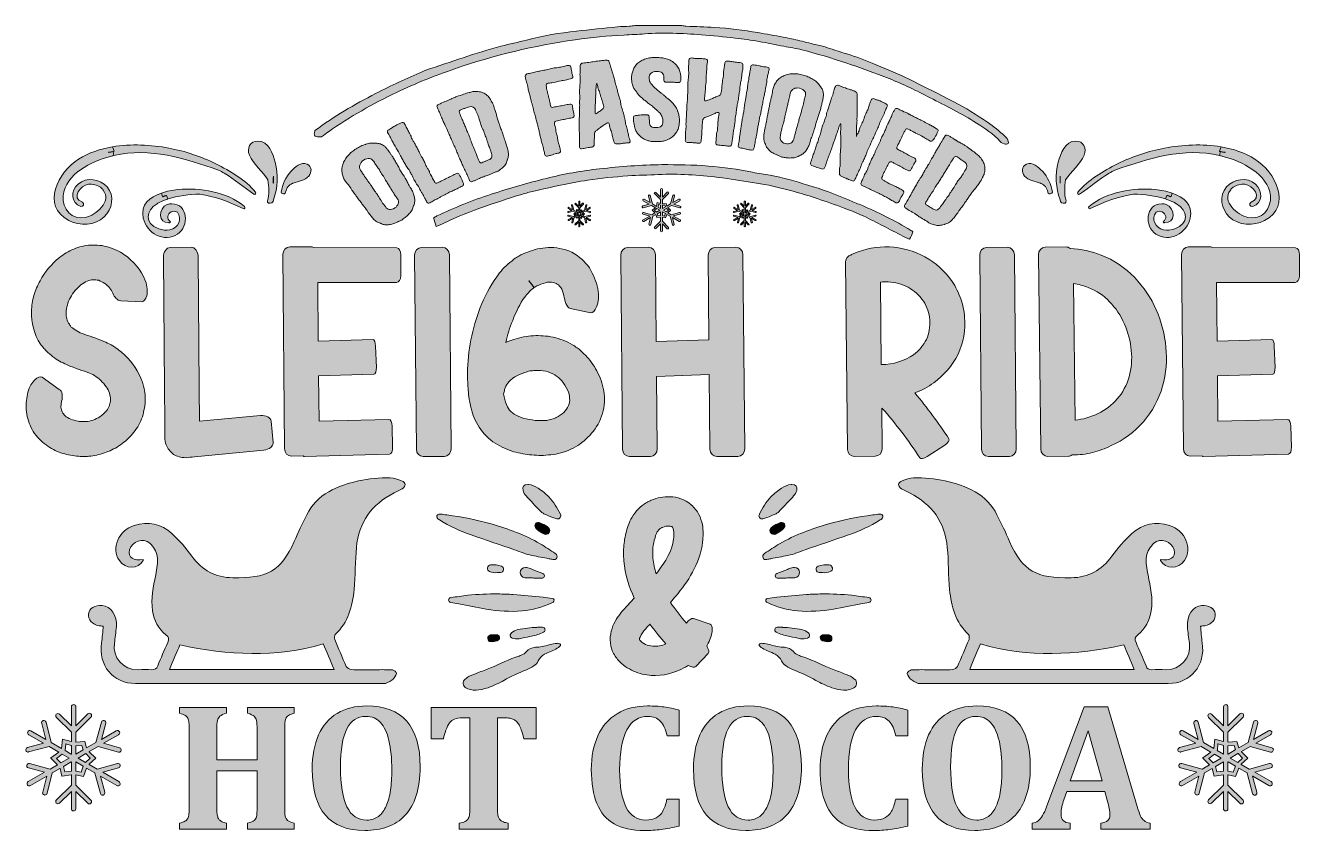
# Model space of a CAD drawing. Header units: inches. Extents: x 50 to 1029, y -849 to -231.
import ezdxf

# ---------------------------------------------------------------- set-up
doc = ezdxf.new("R2010")
doc.units = ezdxf.units.IN
doc.header["$MEASUREMENT"] = 0
doc.layers.add('Layer 1', color=7, linetype='Continuous')

# ---------------------------------------------------------------- blocks, each defined once
blk = doc.blocks.new('block 3')
at = {"layer": 'Layer 1', "true_color": 0x680b10}
h = blk.add_hatch(color=246, dxfattribs=at)
h.dxf.hatch_style = 2
edge = h.paths.add_edge_path()
edge.add_spline(control_points=[(575.03, -705.25), (574.83, -706.03), (574.25, -706.62), (573.86, -707.39), (575.41, -709.92), (576, -712.26), (575.03, -713.23), (575.03, -713.23), (565.49, -723.16), (565.49, -723.16), (564.52, -724.13), (562.38, -723.74), (559.65, -722.38), (558.68, -722.96), (557.9, -723.54), (556.93, -723.93), (549.14, -728.22), (540.39, -730.55), (531.24, -729.97), (526.77, -729.77), (521.9, -728.6), (517.62, -726.66), (513.34, -724.71), (509.06, -721.99), (505.36, -717.71), (503.61, -715.57), (502.05, -713.04), (500.88, -709.92), (499.91, -706.62), (499.52, -703.5), (499.72, -700.39), (500.11, -697.27), (500.88, -694.55), (501.86, -692.02), (502.83, -689.69), (504, -687.55), (505.17, -685.79), (507.69, -682.1), (510.22, -679.18), (512.75, -676.45), (512.75, -676.45), (518.2, -670.62), (518.2, -670.62), (514.12, -661.86), (511.2, -652.32), (510.22, -642.01), (509.84, -638.12), (509.84, -634.03), (510.22, -629.95), (510.61, -625.86), (511.39, -621.97), (512.56, -617.88), (513.73, -613.79), (515.48, -609.32), (518.79, -605.23), (520.34, -603.09), (522.29, -601.15), (524.24, -599.59), (525.21, -598.81), (526.57, -598.03), (527.74, -597.25), (528.91, -596.67), (530.07, -596.09), (531.24, -595.5), (535.91, -593.56), (540.58, -592.58), (545.84, -592.78), (551.09, -592.97), (557.12, -594.72), (561.99, -599), (564.52, -601.15), (566.46, -603.68), (567.82, -606.4), (569.19, -608.93), (569.97, -611.65), (570.55, -614.18), (570.94, -616.71), (571.13, -618.85), (571.13, -620.99), (571.13, -623.33), (570.94, -625.47), (570.74, -627.61), (569.77, -636.17), (566.66, -643.96), (562.96, -650.77), (559.26, -657.58), (554.79, -663.61), (550.12, -669.06), (548.75, -670.62), (547.39, -672.37), (546.03, -673.92), (549.73, -679.37), (553.81, -684.63), (558.29, -689.88), (560.23, -687.35), (562.18, -685.79), (563.74, -686.38), (563.74, -686.38), (576.58, -690.66), (576.58, -690.66), (577.75, -691.05), (578.33, -692.8), (578.14, -695.33), (577.94, -698.05), (577.17, -701.56), (575.03, -705.25)], knot_values=[0, 0, 0, 0, 1, 1, 1, 2, 2, 2, 3, 3, 3, 4, 4, 4, 5, 5, 5, 6, 6, 6, 7, 7, 7, 8, 8, 8, 9, 9, 9, 10, 10, 10, 11, 11, 11, 12, 12, 12, 13, 13, 13, 14, 14, 14, 15, 15, 15, 16, 16, 16, 17, 17, 17, 18, 18, 18, 19, 19, 19, 20, 20, 20, 21, 21, 21, 22, 22, 22, 23, 23, 23, 24, 24, 24, 25, 25, 25, 26, 26, 26, 27, 27, 27, 28, 28, 28, 29, 29, 29, 30, 30, 30, 31, 31, 31, 32, 32, 32, 33, 33, 33, 34, 34, 34, 35, 35, 35, 35], degree=3, periodic=1)
edge = h.paths.add_edge_path()
edge.add_spline(control_points=[(542.53, -705.84), (538.25, -701.17), (534.16, -695.91), (530.27, -690.66), (530.27, -690.66), (529.29, -691.63), (529.29, -691.63), (527.15, -693.97), (525.21, -696.11), (524.04, -698.05), (523.46, -699.03), (522.87, -700), (522.68, -700.58), (522.29, -701.36), (522.29, -701.75), (522.29, -702.14), (522.1, -702.33), (522.29, -702.33), (522.29, -702.33), (522.29, -702.53), (522.29, -702.53), (522.29, -702.53), (522.1, -702.53), (522.48, -702.53), (521.9, -702.53), (521.9, -702.53), (522.29, -702.53), (522.29, -702.53), (522.29, -702.72), (522.48, -702.92), (522.68, -703.31), (523.46, -704.28), (525.01, -705.45), (526.77, -706.23), (528.52, -707), (530.46, -707.39), (532.6, -707.59), (535.91, -707.78), (539.41, -707.2), (542.53, -705.84)], knot_values=[0, 0, 0, 0, 1, 1, 1, 2, 2, 2, 3, 3, 3, 4, 4, 4, 5, 5, 5, 6, 6, 6, 7, 7, 7, 8, 8, 8, 9, 9, 9, 10, 10, 10, 11, 11, 11, 12, 12, 12, 13, 13, 13, 13], degree=3, periodic=1)
edge = h.paths.add_edge_path()
edge.add_spline(control_points=[(543.31, -639.87), (546.03, -635), (547.98, -629.75), (548.37, -625.08), (548.56, -623.72), (548.75, -622.55), (548.56, -621.38), (548.56, -620.41), (548.56, -619.05), (548.37, -618.27), (548.17, -617.69), (547.98, -616.91), (547.78, -616.71), (547.59, -616.32), (547.59, -616.13), (547.39, -615.93), (547.2, -615.74), (546.42, -615.35), (544.86, -615.35), (543.5, -615.16), (541.55, -615.54), (540, -616.32), (539.61, -616.52), (539.22, -616.52), (539.02, -616.71), (538.64, -616.91), (538.44, -617.1), (538.05, -617.3), (537.47, -617.88), (537.08, -618.27), (536.5, -618.85), (535.52, -620.02), (534.74, -621.77), (534.16, -624.3), (533.38, -626.83), (532.8, -629.36), (532.6, -632.09), (532.41, -634.62), (532.41, -637.34), (532.6, -640.06), (532.99, -644.15), (533.77, -648.04), (535.13, -651.94), (538.25, -648.04), (540.97, -643.96), (543.31, -639.87)], knot_values=[0, 0, 0, 0, 1, 1, 1, 2, 2, 2, 3, 3, 3, 4, 4, 4, 5, 5, 5, 6, 6, 6, 7, 7, 7, 8, 8, 8, 9, 9, 9, 10, 10, 10, 11, 11, 11, 12, 12, 12, 13, 13, 13, 14, 14, 14, 15, 15, 15, 15], degree=3, periodic=1)
at = {"layer": 'Layer 1', "lineweight": 0}
for points, knots in [([(575.03, -705.25), (574.83, -706.03), (574.25, -706.62), (573.86, -707.39), (575.41, -709.92), (576, -712.26), (575.03, -713.23), (575.03, -713.23), (565.49, -723.16), (565.49, -723.16), (564.52, -724.13), (562.38, -723.74), (559.65, -722.38), (558.68, -722.96), (557.9, -723.54), (556.93, -723.93), (549.14, -728.22), (540.39, -730.55), (531.24, -729.97), (526.77, -729.77), (521.9, -728.6), (517.62, -726.66), (513.34, -724.71), (509.06, -721.99), (505.36, -717.71), (503.61, -715.57), (502.05, -713.04), (500.88, -709.92), (499.91, -706.62), (499.52, -703.5), (499.72, -700.39), (500.11, -697.27), (500.88, -694.55), (501.86, -692.02), (502.83, -689.69), (504, -687.55), (505.17, -685.79), (507.69, -682.1), (510.22, -679.18), (512.75, -676.45), (512.75, -676.45), (518.2, -670.62), (518.2, -670.62), (514.12, -661.86), (511.2, -652.32), (510.22, -642.01), (509.84, -638.12), (509.84, -634.03), (510.22, -629.95), (510.61, -625.86), (511.39, -621.97), (512.56, -617.88), (513.73, -613.79), (515.48, -609.32), (518.79, -605.23), (520.34, -603.09), (522.29, -601.15), (524.24, -599.59), (525.21, -598.81), (526.57, -598.03), (527.74, -597.25), (528.91, -596.67), (530.07, -596.09), (531.24, -595.5), (535.91, -593.56), (540.58, -592.58), (545.84, -592.78), (551.09, -592.97), (557.12, -594.72), (561.99, -599), (564.52, -601.15), (566.46, -603.68), (567.82, -606.4), (569.19, -608.93), (569.97, -611.65), (570.55, -614.18), (570.94, -616.71), (571.13, -618.85), (571.13, -620.99), (571.13, -623.33), (570.94, -625.47), (570.74, -627.61), (569.77, -636.17), (566.66, -643.96), (562.96, -650.77), (559.26, -657.58), (554.79, -663.61), (550.12, -669.06), (548.75, -670.62), (547.39, -672.37), (546.03, -673.92), (549.73, -679.37), (553.81, -684.63), (558.29, -689.88), (560.23, -687.35), (562.18, -685.79), (563.74, -686.38), (563.74, -686.38), (576.58, -690.66), (576.58, -690.66), (577.75, -691.05), (578.33, -692.8), (578.14, -695.33), (577.94, -698.05), (577.17, -701.56), (575.03, -705.25)], [0, 0, 0, 0, 1, 1, 1, 2, 2, 2, 3, 3, 3, 4, 4, 4, 5, 5, 5, 6, 6, 6, 7, 7, 7, 8, 8, 8, 9, 9, 9, 10, 10, 10, 11, 11, 11, 12, 12, 12, 13, 13, 13, 14, 14, 14, 15, 15, 15, 16, 16, 16, 17, 17, 17, 18, 18, 18, 19, 19, 19, 20, 20, 20, 21, 21, 21, 22, 22, 22, 23, 23, 23, 24, 24, 24, 25, 25, 25, 26, 26, 26, 27, 27, 27, 28, 28, 28, 29, 29, 29, 30, 30, 30, 31, 31, 31, 32, 32, 32, 33, 33, 33, 34, 34, 34, 35, 35, 35, 35]), ([(543.31, -639.87), (546.03, -635), (547.98, -629.75), (548.37, -625.08), (548.56, -623.72), (548.75, -622.55), (548.56, -621.38), (548.56, -620.41), (548.56, -619.05), (548.37, -618.27), (548.17, -617.69), (547.98, -616.91), (547.78, -616.71), (547.59, -616.32), (547.59, -616.13), (547.39, -615.93), (547.2, -615.74), (546.42, -615.35), (544.86, -615.35), (543.5, -615.16), (541.55, -615.54), (540, -616.32), (539.61, -616.52), (539.22, -616.52), (539.02, -616.71), (538.64, -616.91), (538.44, -617.1), (538.05, -617.3), (537.47, -617.88), (537.08, -618.27), (536.5, -618.85), (535.52, -620.02), (534.74, -621.77), (534.16, -624.3), (533.38, -626.83), (532.8, -629.36), (532.6, -632.09), (532.41, -634.62), (532.41, -637.34), (532.6, -640.06), (532.99, -644.15), (533.77, -648.04), (535.13, -651.94), (538.25, -648.04), (540.97, -643.96), (543.31, -639.87)], [0, 0, 0, 0, 1, 1, 1, 2, 2, 2, 3, 3, 3, 4, 4, 4, 5, 5, 5, 6, 6, 6, 7, 7, 7, 8, 8, 8, 9, 9, 9, 10, 10, 10, 11, 11, 11, 12, 12, 12, 13, 13, 13, 14, 14, 14, 15, 15, 15, 15]), ([(542.53, -705.84), (538.25, -701.17), (534.16, -695.91), (530.27, -690.66), (530.27, -690.66), (529.29, -691.63), (529.29, -691.63), (527.15, -693.97), (525.21, -696.11), (524.04, -698.05), (523.46, -699.03), (522.87, -700), (522.68, -700.58), (522.29, -701.36), (522.29, -701.75), (522.29, -702.14), (522.1, -702.33), (522.29, -702.33), (522.29, -702.33), (522.29, -702.53), (522.29, -702.53), (522.29, -702.53), (522.1, -702.53), (522.48, -702.53), (521.9, -702.53), (521.9, -702.53), (522.29, -702.53), (522.29, -702.53), (522.29, -702.72), (522.48, -702.92), (522.68, -703.31), (523.46, -704.28), (525.01, -705.45), (526.77, -706.23), (528.52, -707), (530.46, -707.39), (532.6, -707.59), (535.91, -707.78), (539.41, -707.2), (542.53, -705.84)], [0, 0, 0, 0, 1, 1, 1, 2, 2, 2, 3, 3, 3, 4, 4, 4, 5, 5, 5, 6, 6, 6, 7, 7, 7, 8, 8, 8, 9, 9, 9, 10, 10, 10, 11, 11, 11, 12, 12, 12, 13, 13, 13, 13])]:
    blk.add_open_spline(points, degree=3, knots=knots, dxfattribs=at)
blk = doc.blocks.new('block 4')
at = {"layer": 'Layer 1', "true_color": 0x680b10}
h = blk.add_hatch(color=246, dxfattribs=at)
h.dxf.hatch_style = 2
edge = h.paths.add_edge_path()
edge.add_spline(control_points=[(142.42, -426.82), (144.04, -430.99), (144.27, -435.38), (143.58, -438.39), (142.65, -441.39), (141.26, -443.01), (139.88, -443.01), (139.88, -443.01), (123.69, -442.32), (123.69, -442.32), (122.3, -442.32), (120.91, -441.39), (119.99, -440.47), (118.83, -439.31), (118.14, -438.16), (117.44, -436.54), (116.98, -435.15), (116.06, -433.76), (114.9, -432.38), (113.74, -430.99), (112.59, -429.83), (111.2, -428.91), (109.81, -427.98), (108.19, -427.29), (106.57, -426.59), (105.19, -426.36), (103.57, -426.13), (102.18, -426.13), (99.41, -426.36), (96.17, -427.52), (92.93, -430.06), (89.92, -432.61), (86.92, -436.07), (84.84, -439.78), (83.91, -441.63), (82.99, -443.48), (82.52, -445.56), (82.06, -447.41), (81.6, -449.49), (81.6, -451.11), (81.37, -454.81), (82.29, -457.81), (84.14, -460.36), (84.37, -460.82), (84.6, -461.05), (84.84, -461.51), (85.07, -461.75), (85.3, -462.21), (85.53, -462.44), (86.22, -462.9), (86.69, -463.36), (87.38, -463.83), (88.77, -464.98), (90.39, -465.91), (92.47, -466.83), (96.86, -468.68), (102.64, -470.3), (109.12, -472.85), (113.05, -474.46), (116.52, -476.31), (119.99, -478.63), (123.23, -480.94), (126.23, -483.48), (129.01, -486.49), (134.33, -492.27), (138.95, -499.44), (141.03, -508), (142.19, -512.16), (142.65, -516.79), (142.19, -521.18), (142.19, -523.49), (141.49, -525.8), (141.03, -528.12), (140.57, -530.2), (139.88, -532.51), (138.95, -534.59), (137.1, -538.52), (134.56, -542.46), (131.55, -545.69), (128.78, -548.7), (125.54, -551.47), (122.07, -553.79), (118.6, -556.1), (114.9, -557.72), (110.97, -559.11), (107.04, -560.49), (103.11, -561.42), (98.94, -561.65), (97.79, -561.88), (96.86, -561.88), (95.71, -561.88), (95.71, -561.88), (94.09, -561.88), (94.09, -561.88), (93.62, -561.88), (92.93, -561.88), (92.47, -561.88), (90.39, -561.65), (88.54, -561.42), (86.45, -561.19), (82.52, -560.49), (78.59, -559.57), (74.66, -557.95), (70.96, -556.33), (67.03, -554.02), (63.33, -550.78), (59.86, -547.77), (56.62, -543.84), (54.54, -539.45), (52.46, -535.29), (51.3, -530.43), (50.84, -525.8), (50.61, -521.18), (51.3, -516.55), (52.23, -512.39), (54.54, -503.83), (60.55, -499.67), (63.1, -501.06), (63.1, -501.06), (76.28, -510.31), (76.28, -510.31), (78.82, -511.7), (79.05, -515.86), (78.13, -519.33), (77.2, -522.8), (77.44, -525.57), (78.59, -527.65), (79.05, -528.81), (79.75, -529.74), (80.91, -530.66), (81.83, -531.58), (83.22, -532.51), (85.07, -533.2), (86.69, -533.9), (88.77, -534.36), (90.85, -534.82), (91.77, -535.05), (92.93, -535.05), (93.86, -535.05), (94.09, -535.05), (94.32, -535.05), (94.55, -535.05), (94.55, -535.05), (95.24, -535.05), (95.24, -535.05), (95.71, -535.05), (96.17, -535.05), (96.63, -535.05), (100.33, -534.82), (104.26, -533.44), (107.5, -531.35), (109.12, -530.2), (110.51, -529.04), (111.89, -527.65), (113.05, -526.5), (113.74, -525.11), (114.44, -523.72), (114.9, -523.03), (114.9, -522.34), (115.13, -521.41), (115.36, -520.72), (115.59, -520.02), (115.59, -519.33), (115.83, -517.71), (115.59, -516.09), (115.13, -514.47), (114.44, -511.23), (112.36, -507.77), (109.35, -504.76), (107.96, -503.14), (106.34, -501.75), (104.72, -500.6), (103.11, -499.44), (101.26, -498.52), (99.41, -497.82), (94.78, -495.97), (88.77, -494.35), (81.83, -491.35), (78.36, -489.73), (74.66, -487.88), (71.19, -485.1), (69.57, -483.95), (67.72, -482.33), (66.33, -480.71), (65.41, -480.01), (64.72, -479.09), (64.02, -478.16), (63.33, -477.24), (62.64, -476.55), (61.94, -475.62), (56.85, -468.22), (54.54, -458.74), (55, -450.41), (55, -446.02), (55.7, -441.86), (56.85, -438.16), (58.01, -434.23), (59.63, -430.52), (61.48, -427.06), (65.18, -420.12), (70.27, -414.11), (76.51, -409.02), (79.75, -406.47), (83.45, -404.16), (87.38, -402.54), (91.54, -400.92), (95.94, -399.77), (100.56, -399.54), (105.19, -399.3), (109.81, -399.77), (114.21, -401.15), (118.37, -402.31), (122.53, -404.39), (126, -406.7), (133.17, -411.56), (138.95, -418.5), (142.42, -426.82)], knot_values=[0, 0, 0, 0, 1, 1, 1, 2, 2, 2, 3, 3, 3, 4, 4, 4, 5, 5, 5, 6, 6, 6, 7, 7, 7, 8, 8, 8, 9, 9, 9, 10, 10, 10, 11, 11, 11, 12, 12, 12, 13, 13, 13, 14, 14, 14, 15, 15, 15, 16, 16, 16, 17, 17, 17, 18, 18, 18, 19, 19, 19, 20, 20, 20, 21, 21, 21, 22, 22, 22, 23, 23, 23, 24, 24, 24, 25, 25, 25, 26, 26, 26, 27, 27, 27, 28, 28, 28, 29, 29, 29, 30, 30, 30, 31, 31, 31, 32, 32, 32, 33, 33, 33, 34, 34, 34, 35, 35, 35, 36, 36, 36, 37, 37, 37, 38, 38, 38, 39, 39, 39, 40, 40, 40, 41, 41, 41, 42, 42, 42, 43, 43, 43, 44, 44, 44, 45, 45, 45, 46, 46, 46, 47, 47, 47, 48, 48, 48, 49, 49, 49, 50, 50, 50, 51, 51, 51, 52, 52, 52, 53, 53, 53, 54, 54, 54, 55, 55, 55, 56, 56, 56, 57, 57, 57, 58, 58, 58, 59, 59, 59, 60, 60, 60, 61, 61, 61, 62, 62, 62, 63, 63, 63, 64, 64, 64, 65, 65, 65, 66, 66, 66, 67, 67, 67, 68, 68, 68, 69, 69, 69, 70, 70, 70, 71, 71, 71, 72, 72, 72, 72], degree=3, periodic=1)
h = blk.add_hatch(color=246, dxfattribs=at)
h.dxf.hatch_style = 2
edge = h.paths.add_edge_path()
edge.add_spline(control_points=[(239.08, -534.82), (239.08, -534.82), (240.7, -551.01), (240.7, -551.01), (240.93, -553.79), (237.69, -556.56), (233.53, -557.02), (233.53, -557.02), (180.11, -562.11), (180.11, -562.11), (178.03, -562.34), (175.95, -562.57), (173.87, -562.81), (171.78, -562.81), (169.7, -562.57), (168.32, -562.11), (166.7, -561.65), (165.31, -560.96), (164.15, -560.26), (163, -559.34), (161.38, -557.72), (160.68, -556.79), (159.07, -554.71), (157.45, -551.47), (157.45, -547.08), (157.45, -547.08), (157.45, -534.82), (157.45, -534.82), (157.45, -534.82), (157.21, -509.62), (157.21, -509.62), (157.21, -509.62), (156.29, -409.02), (156.29, -409.02), (156.29, -404.86), (158.6, -401.39), (161.61, -401.39), (161.61, -401.39), (177.57, -401.15), (177.57, -401.15), (180.57, -401.15), (182.88, -404.62), (183.12, -408.79), (183.12, -408.79), (183.81, -509.38), (183.81, -509.38), (183.81, -509.38), (184.04, -534.82), (184.04, -534.82), (184.04, -534.82), (230.99, -530.43), (230.99, -530.43), (235.15, -529.97), (238.85, -532.05), (239.08, -534.82)], knot_values=[0, 0, 0, 0, 1, 1, 1, 2, 2, 2, 3, 3, 3, 4, 4, 4, 5, 5, 5, 6, 6, 6, 7, 7, 7, 8, 8, 8, 9, 9, 9, 10, 10, 10, 11, 11, 11, 12, 12, 12, 13, 13, 13, 14, 14, 14, 15, 15, 15, 16, 16, 16, 17, 17, 17, 18, 18, 18, 18], degree=3, periodic=1)
h = blk.add_hatch(color=246, dxfattribs=at)
h.dxf.hatch_style = 2
edge = h.paths.add_edge_path()
edge.add_spline(control_points=[(338.75, -406.94), (338.75, -406.94), (338.75, -423.12), (338.75, -423.12), (338.75, -425.9), (337.36, -428.21), (335.51, -428.21), (335.51, -428.21), (274.92, -428.21), (274.92, -428.21), (274.92, -428.21), (275.38, -473.31), (275.38, -473.31), (275.38, -473.31), (317.47, -471.92), (317.47, -471.92), (318.4, -471.92), (319.32, -474.23), (319.32, -477.24), (319.32, -477.24), (320.02, -493.43), (320.02, -493.43), (320.02, -496.2), (319.32, -498.75), (318.17, -498.75), (318.17, -498.75), (275.62, -499.9), (275.62, -499.9), (275.62, -499.9), (276.08, -534.82), (276.08, -534.82), (276.08, -534.82), (329.5, -533.44), (329.5, -533.44), (330.89, -533.44), (332.04, -535.75), (332.04, -538.52), (332.04, -538.52), (332.51, -554.71), (332.51, -554.71), (332.74, -557.72), (331.58, -560.03), (330.19, -560.03), (330.19, -560.03), (264.75, -561.88), (264.75, -561.88), (264.52, -561.88), (264.05, -561.88), (263.82, -561.42), (263.82, -561.42), (254.8, -561.65), (254.8, -561.65), (251.8, -561.65), (249.48, -559.11), (249.48, -555.87), (249.48, -555.87), (248.1, -406.7), (248.1, -406.7), (248.1, -403.47), (250.41, -400.92), (253.42, -400.92), (253.42, -400.92), (269.37, -400.92), (269.37, -400.92), (270.3, -400.69), (270.99, -400.92), (271.92, -401.39), (271.92, -401.39), (335.74, -401.62), (335.74, -401.62), (337.36, -401.62), (338.75, -403.93), (338.75, -406.94)], knot_values=[0, 0, 0, 0, 1, 1, 1, 2, 2, 2, 3, 3, 3, 4, 4, 4, 5, 5, 5, 6, 6, 6, 7, 7, 7, 8, 8, 8, 9, 9, 9, 10, 10, 10, 11, 11, 11, 12, 12, 12, 13, 13, 13, 14, 14, 14, 15, 15, 15, 16, 16, 16, 17, 17, 17, 18, 18, 18, 19, 19, 19, 20, 20, 20, 21, 21, 21, 22, 22, 22, 23, 23, 23, 24, 24, 24, 24], degree=3, periodic=1)
h = blk.add_hatch(color=246, dxfattribs=at)
h.dxf.hatch_style = 2
edge = h.paths.add_edge_path()
edge.add_spline(control_points=[(376.21, -406.94), (376.21, -406.94), (377.36, -556.1), (377.36, -556.1), (377.6, -559.11), (375.05, -561.65), (372.28, -561.88), (372.28, -561.88), (356.09, -561.88), (356.09, -561.88), (353.08, -561.88), (350.77, -559.34), (350.77, -556.33), (350.77, -556.33), (349.38, -407.17), (349.38, -407.17), (349.38, -403.93), (351.7, -401.39), (354.7, -401.39), (354.7, -401.39), (370.66, -401.15), (370.66, -401.15), (373.66, -401.15), (375.98, -403.7), (376.21, -406.94)], knot_values=[0, 0, 0, 0, 1, 1, 1, 2, 2, 2, 3, 3, 3, 4, 4, 4, 5, 5, 5, 6, 6, 6, 7, 7, 7, 8, 8, 8, 8], degree=3, periodic=1)
h = blk.add_hatch(color=246, dxfattribs=at)
h.dxf.hatch_style = 2
edge = h.paths.add_edge_path()
edge.add_spline(control_points=[(495.31, -515.86), (495.54, -521.64), (494.61, -527.65), (492.3, -532.97), (489.99, -538.52), (486.52, -543.38), (482.59, -547.08), (478.66, -551.01), (474.49, -554.02), (469.4, -556.33), (468.71, -556.56), (468.02, -557.02), (467.32, -557.26), (467.32, -557.26), (465.47, -557.95), (465.47, -557.95), (464.32, -558.41), (462.93, -558.88), (461.77, -559.11), (459.23, -559.8), (456.69, -560.26), (454.14, -560.49), (449.05, -561.19), (444.2, -561.19), (439.57, -560.73), (434.72, -560.26), (430.32, -559.34), (425.47, -558.18), (420.84, -556.79), (415.98, -554.71), (411.36, -551.7), (406.5, -548.7), (402.11, -544.31), (399.1, -539.45), (395.86, -534.59), (394.01, -529.74), (392.86, -524.88), (391.47, -520.02), (391.01, -515.4), (390.55, -511), (390.31, -506.84), (390.08, -502.45), (390.08, -498.05), (390.31, -480.71), (393.55, -463.59), (399.8, -447.41), (403.03, -439.54), (406.96, -431.45), (412.51, -423.82), (415.29, -419.89), (418.53, -416.19), (422.46, -412.95), (422.92, -412.49), (423.62, -412.02), (424.08, -411.79), (424.08, -411.79), (424.77, -411.1), (424.77, -411.1), (424.77, -411.1), (425.23, -410.87), (425.23, -410.87), (425.23, -410.87), (425.7, -410.41), (425.7, -410.41), (427.32, -409.25), (428.24, -408.79), (429.4, -408.09), (431.71, -406.7), (434.02, -405.78), (436.33, -404.86), (441.19, -403), (446.28, -401.62), (452.06, -401.39), (457.84, -401.15), (464.32, -402.08), (470.1, -405.09), (475.88, -408.09), (480.51, -412.26), (483.74, -417.11), (486.98, -422.2), (489.06, -427.52), (490.22, -432.84), (491.37, -438.39), (490.68, -443.48), (489.29, -446.94), (487.91, -450.18), (486.29, -451.8), (484.9, -451.57), (484.9, -451.57), (468.94, -448.1), (468.94, -448.1), (467.55, -447.87), (466.63, -446.25), (465.7, -444.4), (465.01, -442.55), (464.55, -440.47), (464.09, -438.16), (463.62, -435.84), (462.7, -433.76), (461.77, -432.14), (460.62, -430.52), (459.23, -429.6), (458.07, -428.91), (456.69, -428.21), (455.3, -427.98), (453.22, -427.98), (451.14, -427.98), (448.82, -428.67), (446.28, -429.6), (444.89, -430.06), (443.74, -430.76), (442.58, -431.45), (441.88, -431.68), (441.42, -432.14), (441.19, -432.14), (441.19, -432.14), (440.27, -430.76), (440.27, -430.76), (440.27, -430.76), (438.18, -428.21), (438.18, -428.21), (434.72, -423.59), (441.88, -433.07), (441.19, -432.14), (441.19, -432.14), (440.96, -432.38), (440.96, -432.38), (440.96, -432.38), (440.73, -432.61), (440.73, -432.61), (440.27, -432.84), (440.03, -433.07), (439.8, -433.3), (437.72, -434.92), (435.87, -437.23), (434.02, -439.54), (430.32, -444.4), (427.32, -450.88), (424.77, -457.35), (422.46, -462.9), (420.84, -468.45), (419.45, -474.23), (421.53, -473.31), (423.62, -472.61), (425.7, -471.92), (428.01, -471.23), (430.55, -470.53), (433.1, -470.07), (435.64, -469.61), (438.18, -469.38), (440.73, -469.15), (445.59, -468.91), (450.67, -469.15), (455.99, -470.3), (461.08, -471.46), (466.17, -473.31), (470.79, -476.08), (471.95, -476.78), (473.11, -477.7), (474.26, -478.4), (475.19, -479.09), (476.34, -480.01), (477.27, -480.94), (479.81, -483.02), (481.43, -484.87), (483.05, -486.72), (486.29, -490.65), (489.06, -494.82), (491.14, -499.67), (493.46, -504.53), (494.84, -509.85), (495.31, -515.86)], knot_values=[0, 0, 0, 0, 1, 1, 1, 2, 2, 2, 3, 3, 3, 4, 4, 4, 5, 5, 5, 6, 6, 6, 7, 7, 7, 8, 8, 8, 9, 9, 9, 10, 10, 10, 11, 11, 11, 12, 12, 12, 13, 13, 13, 14, 14, 14, 15, 15, 15, 16, 16, 16, 17, 17, 17, 18, 18, 18, 19, 19, 19, 20, 20, 20, 21, 21, 21, 22, 22, 22, 23, 23, 23, 24, 24, 24, 25, 25, 25, 26, 26, 26, 27, 27, 27, 28, 28, 28, 29, 29, 29, 30, 30, 30, 31, 31, 31, 32, 32, 32, 33, 33, 33, 34, 34, 34, 35, 35, 35, 36, 36, 36, 37, 37, 37, 38, 38, 38, 39, 39, 39, 40, 40, 40, 41, 41, 41, 42, 42, 42, 43, 43, 43, 44, 44, 44, 45, 45, 45, 46, 46, 46, 47, 47, 47, 48, 48, 48, 49, 49, 49, 50, 50, 50, 51, 51, 51, 52, 52, 52, 53, 53, 53, 54, 54, 54, 55, 55, 55, 56, 56, 56, 57, 57, 57, 57], degree=3, periodic=1)
edge = h.paths.add_edge_path()
edge.add_spline(control_points=[(468.48, -517.25), (468.48, -515.17), (468.02, -513.08), (466.86, -510.77), (465.7, -508.46), (464.32, -505.92), (462.47, -503.83), (461.54, -502.91), (460.39, -501.52), (459.92, -501.29), (459.46, -500.83), (459, -500.37), (458.54, -500.13), (458.54, -500.13), (457.15, -499.21), (457.15, -499.21), (452.99, -496.67), (447.67, -495.51), (442.12, -495.74), (440.73, -495.97), (439.34, -495.97), (437.95, -496.2), (436.8, -496.43), (435.41, -496.9), (434.02, -497.36), (431.25, -498.28), (428.47, -499.44), (426.39, -500.83), (424.08, -502.22), (422.23, -503.83), (421.07, -505.45), (419.68, -507.07), (418.99, -508.69), (418.53, -510.54), (418.3, -511.7), (418.07, -512.62), (417.83, -513.78), (418.07, -515.17), (418.3, -516.79), (418.76, -518.17), (419.45, -520.95), (420.38, -523.26), (421.53, -525.11), (422.69, -526.73), (423.85, -528.12), (425.93, -529.27), (427.78, -530.43), (430.09, -531.58), (432.87, -532.51), (435.64, -533.2), (438.88, -533.67), (442.12, -534.13), (445.12, -534.36), (448.13, -534.36), (450.9, -534.13), (452.29, -533.9), (453.45, -533.67), (454.84, -533.2), (455.53, -533.2), (455.99, -532.97), (456.69, -532.74), (456.69, -532.74), (457.61, -532.28), (457.61, -532.28), (457.84, -532.28), (457.84, -532.28), (458.07, -532.05), (460.15, -531.12), (462.47, -529.5), (464.09, -528.12), (465.7, -526.27), (466.86, -524.65), (467.55, -522.8), (468.48, -520.95), (468.71, -519.1), (468.48, -517.25)], knot_values=[0, 0, 0, 0, 1, 1, 1, 2, 2, 2, 3, 3, 3, 4, 4, 4, 5, 5, 5, 6, 6, 6, 7, 7, 7, 8, 8, 8, 9, 9, 9, 10, 10, 10, 11, 11, 11, 12, 12, 12, 13, 13, 13, 14, 14, 14, 15, 15, 15, 16, 16, 16, 17, 17, 17, 18, 18, 18, 19, 19, 19, 20, 20, 20, 21, 21, 21, 22, 22, 22, 23, 23, 23, 24, 24, 24, 25, 25, 25, 25], degree=3, periodic=1)
h = blk.add_hatch(color=246, dxfattribs=at)
h.dxf.hatch_style = 2
edge = h.paths.add_edge_path()
edge.add_spline(control_points=[(601.68, -406.94), (601.68, -406.94), (603.07, -556.1), (603.07, -556.1), (603.07, -559.11), (600.76, -561.65), (597.75, -561.88), (597.75, -561.88), (581.79, -561.88), (581.79, -561.88), (578.79, -561.88), (576.48, -559.34), (576.24, -556.33), (576.24, -556.33), (575.78, -498.98), (575.78, -498.98), (575.78, -498.98), (535.31, -500.37), (535.31, -500.37), (535.31, -500.37), (535.77, -556.1), (535.77, -556.1), (536, -559.11), (533.46, -561.65), (530.69, -561.88), (530.69, -561.88), (514.5, -561.88), (514.5, -561.88), (511.49, -561.88), (509.18, -559.34), (509.18, -556.33), (509.18, -556.33), (507.79, -407.17), (507.79, -407.17), (507.79, -403.93), (510.1, -401.39), (513.11, -401.39), (513.11, -401.39), (529.07, -401.15), (529.07, -401.15), (532.07, -401.15), (534.39, -403.7), (534.62, -406.94), (534.62, -406.94), (535.08, -473.54), (535.08, -473.54), (535.08, -473.54), (575.55, -472.38), (575.55, -472.38), (575.55, -472.38), (575.09, -407.17), (575.09, -407.17), (574.86, -403.93), (577.4, -401.39), (580.17, -401.39), (580.17, -401.39), (596.36, -401.15), (596.36, -401.15), (599.37, -401.15), (601.68, -403.7), (601.68, -406.94)], knot_values=[0, 0, 0, 0, 1, 1, 1, 2, 2, 2, 3, 3, 3, 4, 4, 4, 5, 5, 5, 6, 6, 6, 7, 7, 7, 8, 8, 8, 9, 9, 9, 10, 10, 10, 11, 11, 11, 12, 12, 12, 13, 13, 13, 14, 14, 14, 15, 15, 15, 16, 16, 16, 17, 17, 17, 18, 18, 18, 19, 19, 19, 20, 20, 20, 20], degree=3, periodic=1)
h = blk.add_hatch(color=246, dxfattribs=at)
h.dxf.hatch_style = 2
edge = h.paths.add_edge_path()
edge.add_spline(control_points=[(772.11, -454.81), (772.81, -464.52), (771.19, -474.46), (767.02, -483.25), (762.63, -492.5), (755.92, -499.67), (748.52, -505.22), (743.9, -508.46), (739.04, -511.23), (733.95, -513.08), (743.2, -524.42), (751.99, -535.98), (760.09, -548.24), (760.78, -549.39), (759.39, -551.47), (756.85, -553.09), (756.85, -553.09), (743.43, -561.88), (743.43, -561.88), (740.89, -563.5), (738.35, -563.96), (737.65, -562.81), (728.87, -549.39), (719.15, -536.67), (708.51, -524.65), (708.51, -524.65), (708.75, -556.1), (708.75, -556.1), (708.75, -559.34), (706.43, -561.65), (703.43, -561.65), (703.43, -561.65), (687.47, -561.88), (687.47, -561.88), (684.46, -561.88), (682.15, -559.57), (682.15, -556.56), (682.15, -556.56), (680.53, -412.72), (680.53, -412.72), (680.53, -409.94), (682.38, -407.63), (684.7, -407.17), (685.39, -406.7), (686.08, -406.24), (687.01, -406.01), (695.56, -402.31), (704.81, -400.69), (714.3, -400.92), (723.55, -401.39), (733.26, -403.93), (741.59, -408.55), (749.91, -413.18), (757.08, -419.66), (762.63, -427.52), (765.17, -431.68), (767.49, -436.07), (769.11, -440.7), (770.72, -445.33), (771.65, -449.95), (772.11, -454.81)], knot_values=[0, 0, 0, 0, 1, 1, 1, 2, 2, 2, 3, 3, 3, 4, 4, 4, 5, 5, 5, 6, 6, 6, 7, 7, 7, 8, 8, 8, 9, 9, 9, 10, 10, 10, 11, 11, 11, 12, 12, 12, 13, 13, 13, 14, 14, 14, 15, 15, 15, 16, 16, 16, 17, 17, 17, 18, 18, 18, 19, 19, 19, 20, 20, 20, 20], degree=3, periodic=1)
edge = h.paths.add_edge_path()
edge.add_spline(control_points=[(745.28, -456.89), (745.05, -451.8), (743.2, -446.94), (740.43, -442.55), (737.42, -438.16), (733.26, -434.46), (728.63, -431.91), (724.01, -429.37), (718.69, -427.98), (713.37, -427.75), (711.29, -427.75), (709.44, -427.75), (707.36, -427.98), (707.36, -427.98), (708.05, -491.35), (708.05, -491.35), (717.3, -491.11), (726.09, -488.57), (732.8, -483.71), (737.19, -480.48), (740.66, -476.31), (742.74, -471.92), (744.82, -467.53), (745.75, -462.21), (745.28, -456.89)], knot_values=[0, 0, 0, 0, 1, 1, 1, 2, 2, 2, 3, 3, 3, 4, 4, 4, 5, 5, 5, 6, 6, 6, 7, 7, 7, 8, 8, 8, 8], degree=3, periodic=1)
h = blk.add_hatch(color=246, dxfattribs=at)
h.dxf.hatch_style = 2
edge = h.paths.add_edge_path()
edge.add_spline(control_points=[(810.5, -406.94), (810.5, -406.94), (811.65, -556.1), (811.65, -556.1), (811.88, -559.11), (809.34, -561.65), (806.56, -561.88), (806.56, -561.88), (790.38, -561.88), (790.38, -561.88), (787.37, -561.88), (785.06, -559.34), (785.06, -556.33), (785.06, -556.33), (783.67, -407.17), (783.67, -407.17), (783.67, -403.93), (785.98, -401.39), (788.99, -401.39), (788.99, -401.39), (804.95, -401.15), (804.95, -401.15), (807.95, -401.15), (810.26, -403.7), (810.5, -406.94)], knot_values=[0, 0, 0, 0, 1, 1, 1, 2, 2, 2, 3, 3, 3, 4, 4, 4, 5, 5, 5, 6, 6, 6, 7, 7, 7, 8, 8, 8, 8], degree=3, periodic=1)
h = blk.add_hatch(color=246, dxfattribs=at)
h.dxf.hatch_style = 2
edge = h.paths.add_edge_path()
edge.add_spline(control_points=[(926.82, -477.93), (927.74, -487.88), (927.05, -498.05), (924.27, -508), (921.27, -517.94), (916.41, -527.42), (909.47, -535.29), (902.54, -543.15), (893.98, -549.39), (884.73, -553.56), (880.11, -555.87), (875.25, -557.49), (870.39, -558.88), (865.3, -560.03), (860.22, -560.73), (854.9, -560.73), (854.9, -560.73), (854.9, -560.73), (854.67, -560.73), (853.97, -561.42), (853.05, -561.65), (852.12, -561.65), (852.12, -561.65), (835.93, -561.88), (835.93, -561.88), (833.16, -561.88), (830.61, -559.34), (830.61, -556.1), (830.61, -556.1), (828.76, -406.94), (828.76, -406.94), (828.76, -403.93), (831.08, -401.15), (834.08, -401.15), (834.08, -401.15), (850.04, -400.92), (850.04, -400.92), (851.2, -400.92), (852.35, -401.39), (853.28, -402.08), (861.6, -402.54), (869.47, -404.39), (877.1, -407.17), (886.58, -411.1), (895.6, -416.88), (902.54, -424.28), (909.71, -431.68), (915.49, -440.24), (919.42, -449.26), (923.35, -458.28), (925.89, -467.99), (926.82, -477.93)], knot_values=[0, 0, 0, 0, 1, 1, 1, 2, 2, 2, 3, 3, 3, 4, 4, 4, 5, 5, 5, 6, 6, 6, 7, 7, 7, 8, 8, 8, 9, 9, 9, 10, 10, 10, 11, 11, 11, 12, 12, 12, 13, 13, 13, 14, 14, 14, 15, 15, 15, 16, 16, 16, 17, 17, 17, 17], degree=3, periodic=1)
edge = h.paths.add_edge_path()
edge.add_spline(control_points=[(900.22, -480.48), (899.53, -473.54), (897.68, -466.37), (894.91, -460.13), (892.13, -453.65), (888.2, -447.87), (883.57, -443.01), (878.95, -438.16), (873.4, -434.69), (867.15, -432.14), (863.45, -430.52), (859.52, -429.6), (855.82, -429.14), (855.82, -429.14), (856.98, -533.9), (856.98, -533.9), (869, -532.97), (881.49, -526.73), (889.35, -517.71), (893.52, -512.85), (896.76, -507.07), (898.61, -500.6), (900.22, -494.35), (900.92, -487.42), (900.22, -480.48)], knot_values=[0, 0, 0, 0, 1, 1, 1, 2, 2, 2, 3, 3, 3, 4, 4, 4, 5, 5, 5, 6, 6, 6, 7, 7, 7, 8, 8, 8, 8], degree=3, periodic=1)
h = blk.add_hatch(color=246, dxfattribs=at)
h.dxf.hatch_style = 2
edge = h.paths.add_edge_path()
edge.add_spline(control_points=[(1029.49, -406.94), (1029.49, -406.94), (1029.49, -423.12), (1029.49, -423.12), (1029.49, -425.9), (1028.1, -428.21), (1026.26, -428.21), (1026.26, -428.21), (965.67, -428.21), (965.67, -428.21), (965.67, -428.21), (966.13, -473.31), (966.13, -473.31), (966.13, -473.31), (1008.22, -471.92), (1008.22, -471.92), (1009.14, -471.92), (1010.07, -474.23), (1010.07, -477.24), (1010.07, -477.24), (1010.76, -493.43), (1010.76, -493.43), (1010.76, -496.2), (1010.07, -498.75), (1008.91, -498.75), (1008.91, -498.75), (966.36, -499.9), (966.36, -499.9), (966.36, -499.9), (966.82, -534.82), (966.82, -534.82), (966.82, -534.82), (1020.24, -533.44), (1020.24, -533.44), (1021.63, -533.44), (1022.79, -535.75), (1022.79, -538.52), (1022.79, -538.52), (1023.25, -554.71), (1023.25, -554.71), (1023.48, -557.72), (1022.32, -560.03), (1020.94, -560.03), (1020.94, -560.03), (955.49, -561.88), (955.49, -561.88), (955.26, -561.88), (954.8, -561.88), (954.56, -561.42), (954.56, -561.42), (945.55, -561.65), (945.55, -561.65), (942.54, -561.65), (940.23, -559.11), (940.23, -555.87), (940.23, -555.87), (938.84, -406.7), (938.84, -406.7), (938.84, -403.47), (941.15, -400.92), (944.16, -400.92), (944.16, -400.92), (960.11, -400.92), (960.11, -400.92), (961.04, -400.69), (961.73, -400.92), (962.66, -401.39), (962.66, -401.39), (1026.49, -401.62), (1026.49, -401.62), (1028.1, -401.62), (1029.49, -403.93), (1029.49, -406.94)], knot_values=[0, 0, 0, 0, 1, 1, 1, 2, 2, 2, 3, 3, 3, 4, 4, 4, 5, 5, 5, 6, 6, 6, 7, 7, 7, 8, 8, 8, 9, 9, 9, 10, 10, 10, 11, 11, 11, 12, 12, 12, 13, 13, 13, 14, 14, 14, 15, 15, 15, 16, 16, 16, 17, 17, 17, 18, 18, 18, 19, 19, 19, 20, 20, 20, 21, 21, 21, 22, 22, 22, 23, 23, 23, 24, 24, 24, 24], degree=3, periodic=1)
at = {"layer": 'Layer 1', "lineweight": 0}
for points, knots in [([(142.42, -426.82), (144.04, -430.99), (144.27, -435.38), (143.58, -438.39), (142.65, -441.39), (141.26, -443.01), (139.88, -443.01), (139.88, -443.01), (123.69, -442.32), (123.69, -442.32), (122.3, -442.32), (120.91, -441.39), (119.99, -440.47), (118.83, -439.31), (118.14, -438.16), (117.44, -436.54), (116.98, -435.15), (116.06, -433.76), (114.9, -432.38), (113.74, -430.99), (112.59, -429.83), (111.2, -428.91), (109.81, -427.98), (108.19, -427.29), (106.57, -426.59), (105.19, -426.36), (103.57, -426.13), (102.18, -426.13), (99.41, -426.36), (96.17, -427.52), (92.93, -430.06), (89.92, -432.61), (86.92, -436.07), (84.84, -439.78), (83.91, -441.63), (82.99, -443.48), (82.52, -445.56), (82.06, -447.41), (81.6, -449.49), (81.6, -451.11), (81.37, -454.81), (82.29, -457.81), (84.14, -460.36), (84.37, -460.82), (84.6, -461.05), (84.84, -461.51), (85.07, -461.75), (85.3, -462.21), (85.53, -462.44), (86.22, -462.9), (86.69, -463.36), (87.38, -463.83), (88.77, -464.98), (90.39, -465.91), (92.47, -466.83), (96.86, -468.68), (102.64, -470.3), (109.12, -472.85), (113.05, -474.46), (116.52, -476.31), (119.99, -478.63), (123.23, -480.94), (126.23, -483.48), (129.01, -486.49), (134.33, -492.27), (138.95, -499.44), (141.03, -508), (142.19, -512.16), (142.65, -516.79), (142.19, -521.18), (142.19, -523.49), (141.49, -525.8), (141.03, -528.12), (140.57, -530.2), (139.88, -532.51), (138.95, -534.59), (137.1, -538.52), (134.56, -542.46), (131.55, -545.69), (128.78, -548.7), (125.54, -551.47), (122.07, -553.79), (118.6, -556.1), (114.9, -557.72), (110.97, -559.11), (107.04, -560.49), (103.11, -561.42), (98.94, -561.65), (97.79, -561.88), (96.86, -561.88), (95.71, -561.88), (95.71, -561.88), (94.09, -561.88), (94.09, -561.88), (93.62, -561.88), (92.93, -561.88), (92.47, -561.88), (90.39, -561.65), (88.54, -561.42), (86.45, -561.19), (82.52, -560.49), (78.59, -559.57), (74.66, -557.95), (70.96, -556.33), (67.03, -554.02), (63.33, -550.78), (59.86, -547.77), (56.62, -543.84), (54.54, -539.45), (52.46, -535.29), (51.3, -530.43), (50.84, -525.8), (50.61, -521.18), (51.3, -516.55), (52.23, -512.39), (54.54, -503.83), (60.55, -499.67), (63.1, -501.06), (63.1, -501.06), (76.28, -510.31), (76.28, -510.31), (78.82, -511.7), (79.05, -515.86), (78.13, -519.33), (77.2, -522.8), (77.44, -525.57), (78.59, -527.65), (79.05, -528.81), (79.75, -529.74), (80.91, -530.66), (81.83, -531.58), (83.22, -532.51), (85.07, -533.2), (86.69, -533.9), (88.77, -534.36), (90.85, -534.82), (91.77, -535.05), (92.93, -535.05), (93.86, -535.05), (94.09, -535.05), (94.32, -535.05), (94.55, -535.05), (94.55, -535.05), (95.24, -535.05), (95.24, -535.05), (95.71, -535.05), (96.17, -535.05), (96.63, -535.05), (100.33, -534.82), (104.26, -533.44), (107.5, -531.35), (109.12, -530.2), (110.51, -529.04), (111.89, -527.65), (113.05, -526.5), (113.74, -525.11), (114.44, -523.72), (114.9, -523.03), (114.9, -522.34), (115.13, -521.41), (115.36, -520.72), (115.59, -520.02), (115.59, -519.33), (115.83, -517.71), (115.59, -516.09), (115.13, -514.47), (114.44, -511.23), (112.36, -507.77), (109.35, -504.76), (107.96, -503.14), (106.34, -501.75), (104.72, -500.6), (103.11, -499.44), (101.26, -498.52), (99.41, -497.82), (94.78, -495.97), (88.77, -494.35), (81.83, -491.35), (78.36, -489.73), (74.66, -487.88), (71.19, -485.1), (69.57, -483.95), (67.72, -482.33), (66.33, -480.71), (65.41, -480.01), (64.72, -479.09), (64.02, -478.16), (63.33, -477.24), (62.64, -476.55), (61.94, -475.62), (56.85, -468.22), (54.54, -458.74), (55, -450.41), (55, -446.02), (55.7, -441.86), (56.85, -438.16), (58.01, -434.23), (59.63, -430.52), (61.48, -427.06), (65.18, -420.12), (70.27, -414.11), (76.51, -409.02), (79.75, -406.47), (83.45, -404.16), (87.38, -402.54), (91.54, -400.92), (95.94, -399.77), (100.56, -399.54), (105.19, -399.3), (109.81, -399.77), (114.21, -401.15), (118.37, -402.31), (122.53, -404.39), (126, -406.7), (133.17, -411.56), (138.95, -418.5), (142.42, -426.82)], [0, 0, 0, 0, 1, 1, 1, 2, 2, 2, 3, 3, 3, 4, 4, 4, 5, 5, 5, 6, 6, 6, 7, 7, 7, 8, 8, 8, 9, 9, 9, 10, 10, 10, 11, 11, 11, 12, 12, 12, 13, 13, 13, 14, 14, 14, 15, 15, 15, 16, 16, 16, 17, 17, 17, 18, 18, 18, 19, 19, 19, 20, 20, 20, 21, 21, 21, 22, 22, 22, 23, 23, 23, 24, 24, 24, 25, 25, 25, 26, 26, 26, 27, 27, 27, 28, 28, 28, 29, 29, 29, 30, 30, 30, 31, 31, 31, 32, 32, 32, 33, 33, 33, 34, 34, 34, 35, 35, 35, 36, 36, 36, 37, 37, 37, 38, 38, 38, 39, 39, 39, 40, 40, 40, 41, 41, 41, 42, 42, 42, 43, 43, 43, 44, 44, 44, 45, 45, 45, 46, 46, 46, 47, 47, 47, 48, 48, 48, 49, 49, 49, 50, 50, 50, 51, 51, 51, 52, 52, 52, 53, 53, 53, 54, 54, 54, 55, 55, 55, 56, 56, 56, 57, 57, 57, 58, 58, 58, 59, 59, 59, 60, 60, 60, 61, 61, 61, 62, 62, 62, 63, 63, 63, 64, 64, 64, 65, 65, 65, 66, 66, 66, 67, 67, 67, 68, 68, 68, 69, 69, 69, 70, 70, 70, 71, 71, 71, 72, 72, 72, 72]), ([(239.08, -534.82), (239.08, -534.82), (240.7, -551.01), (240.7, -551.01), (240.93, -553.79), (237.69, -556.56), (233.53, -557.02), (233.53, -557.02), (180.11, -562.11), (180.11, -562.11), (178.03, -562.34), (175.95, -562.57), (173.87, -562.81), (171.78, -562.81), (169.7, -562.57), (168.32, -562.11), (166.7, -561.65), (165.31, -560.96), (164.15, -560.26), (163, -559.34), (161.38, -557.72), (160.68, -556.79), (159.07, -554.71), (157.45, -551.47), (157.45, -547.08), (157.45, -547.08), (157.45, -534.82), (157.45, -534.82), (157.45, -534.82), (157.21, -509.62), (157.21, -509.62), (157.21, -509.62), (156.29, -409.02), (156.29, -409.02), (156.29, -404.86), (158.6, -401.39), (161.61, -401.39), (161.61, -401.39), (177.57, -401.15), (177.57, -401.15), (180.57, -401.15), (182.88, -404.62), (183.12, -408.79), (183.12, -408.79), (183.81, -509.38), (183.81, -509.38), (183.81, -509.38), (184.04, -534.82), (184.04, -534.82), (184.04, -534.82), (230.99, -530.43), (230.99, -530.43), (235.15, -529.97), (238.85, -532.05), (239.08, -534.82)], [0, 0, 0, 0, 1, 1, 1, 2, 2, 2, 3, 3, 3, 4, 4, 4, 5, 5, 5, 6, 6, 6, 7, 7, 7, 8, 8, 8, 9, 9, 9, 10, 10, 10, 11, 11, 11, 12, 12, 12, 13, 13, 13, 14, 14, 14, 15, 15, 15, 16, 16, 16, 17, 17, 17, 18, 18, 18, 18]), ([(338.75, -406.94), (338.75, -406.94), (338.75, -423.12), (338.75, -423.12), (338.75, -425.9), (337.36, -428.21), (335.51, -428.21), (335.51, -428.21), (274.92, -428.21), (274.92, -428.21), (274.92, -428.21), (275.38, -473.31), (275.38, -473.31), (275.38, -473.31), (317.47, -471.92), (317.47, -471.92), (318.4, -471.92), (319.32, -474.23), (319.32, -477.24), (319.32, -477.24), (320.02, -493.43), (320.02, -493.43), (320.02, -496.2), (319.32, -498.75), (318.17, -498.75), (318.17, -498.75), (275.62, -499.9), (275.62, -499.9), (275.62, -499.9), (276.08, -534.82), (276.08, -534.82), (276.08, -534.82), (329.5, -533.44), (329.5, -533.44), (330.89, -533.44), (332.04, -535.75), (332.04, -538.52), (332.04, -538.52), (332.51, -554.71), (332.51, -554.71), (332.74, -557.72), (331.58, -560.03), (330.19, -560.03), (330.19, -560.03), (264.75, -561.88), (264.75, -561.88), (264.52, -561.88), (264.05, -561.88), (263.82, -561.42), (263.82, -561.42), (254.8, -561.65), (254.8, -561.65), (251.8, -561.65), (249.48, -559.11), (249.48, -555.87), (249.48, -555.87), (248.1, -406.7), (248.1, -406.7), (248.1, -403.47), (250.41, -400.92), (253.42, -400.92), (253.42, -400.92), (269.37, -400.92), (269.37, -400.92), (270.3, -400.69), (270.99, -400.92), (271.92, -401.39), (271.92, -401.39), (335.74, -401.62), (335.74, -401.62), (337.36, -401.62), (338.75, -403.93), (338.75, -406.94)], [0, 0, 0, 0, 1, 1, 1, 2, 2, 2, 3, 3, 3, 4, 4, 4, 5, 5, 5, 6, 6, 6, 7, 7, 7, 8, 8, 8, 9, 9, 9, 10, 10, 10, 11, 11, 11, 12, 12, 12, 13, 13, 13, 14, 14, 14, 15, 15, 15, 16, 16, 16, 17, 17, 17, 18, 18, 18, 19, 19, 19, 20, 20, 20, 21, 21, 21, 22, 22, 22, 23, 23, 23, 24, 24, 24, 24]), ([(376.21, -406.94), (376.21, -406.94), (377.36, -556.1), (377.36, -556.1), (377.6, -559.11), (375.05, -561.65), (372.28, -561.88), (372.28, -561.88), (356.09, -561.88), (356.09, -561.88), (353.08, -561.88), (350.77, -559.34), (350.77, -556.33), (350.77, -556.33), (349.38, -407.17), (349.38, -407.17), (349.38, -403.93), (351.7, -401.39), (354.7, -401.39), (354.7, -401.39), (370.66, -401.15), (370.66, -401.15), (373.66, -401.15), (375.98, -403.7), (376.21, -406.94)], [0, 0, 0, 0, 1, 1, 1, 2, 2, 2, 3, 3, 3, 4, 4, 4, 5, 5, 5, 6, 6, 6, 7, 7, 7, 8, 8, 8, 8]), ([(495.31, -515.86), (495.54, -521.64), (494.61, -527.65), (492.3, -532.97), (489.99, -538.52), (486.52, -543.38), (482.59, -547.08), (478.66, -551.01), (474.49, -554.02), (469.4, -556.33), (468.71, -556.56), (468.02, -557.02), (467.32, -557.26), (467.32, -557.26), (465.47, -557.95), (465.47, -557.95), (464.32, -558.41), (462.93, -558.88), (461.77, -559.11), (459.23, -559.8), (456.69, -560.26), (454.14, -560.49), (449.05, -561.19), (444.2, -561.19), (439.57, -560.73), (434.72, -560.26), (430.32, -559.34), (425.47, -558.18), (420.84, -556.79), (415.98, -554.71), (411.36, -551.7), (406.5, -548.7), (402.11, -544.31), (399.1, -539.45), (395.86, -534.59), (394.01, -529.74), (392.86, -524.88), (391.47, -520.02), (391.01, -515.4), (390.55, -511), (390.31, -506.84), (390.08, -502.45), (390.08, -498.05), (390.31, -480.71), (393.55, -463.59), (399.8, -447.41), (403.03, -439.54), (406.96, -431.45), (412.51, -423.82), (415.29, -419.89), (418.53, -416.19), (422.46, -412.95), (422.92, -412.49), (423.62, -412.02), (424.08, -411.79), (424.08, -411.79), (424.77, -411.1), (424.77, -411.1), (424.77, -411.1), (425.23, -410.87), (425.23, -410.87), (425.23, -410.87), (425.7, -410.41), (425.7, -410.41), (427.32, -409.25), (428.24, -408.79), (429.4, -408.09), (431.71, -406.7), (434.02, -405.78), (436.33, -404.86), (441.19, -403), (446.28, -401.62), (452.06, -401.39), (457.84, -401.15), (464.32, -402.08), (470.1, -405.09), (475.88, -408.09), (480.51, -412.26), (483.74, -417.11), (486.98, -422.2), (489.06, -427.52), (490.22, -432.84), (491.37, -438.39), (490.68, -443.48), (489.29, -446.94), (487.91, -450.18), (486.29, -451.8), (484.9, -451.57), (484.9, -451.57), (468.94, -448.1), (468.94, -448.1), (467.55, -447.87), (466.63, -446.25), (465.7, -444.4), (465.01, -442.55), (464.55, -440.47), (464.09, -438.16), (463.62, -435.84), (462.7, -433.76), (461.77, -432.14), (460.62, -430.52), (459.23, -429.6), (458.07, -428.91), (456.69, -428.21), (455.3, -427.98), (453.22, -427.98), (451.14, -427.98), (448.82, -428.67), (446.28, -429.6), (444.89, -430.06), (443.74, -430.76), (442.58, -431.45), (441.88, -431.68), (441.42, -432.14), (441.19, -432.14), (441.19, -432.14), (440.27, -430.76), (440.27, -430.76), (440.27, -430.76), (438.18, -428.21), (438.18, -428.21), (434.72, -423.59), (441.88, -433.07), (441.19, -432.14), (441.19, -432.14), (440.96, -432.38), (440.96, -432.38), (440.96, -432.38), (440.73, -432.61), (440.73, -432.61), (440.27, -432.84), (440.03, -433.07), (439.8, -433.3), (437.72, -434.92), (435.87, -437.23), (434.02, -439.54), (430.32, -444.4), (427.32, -450.88), (424.77, -457.35), (422.46, -462.9), (420.84, -468.45), (419.45, -474.23), (421.53, -473.31), (423.62, -472.61), (425.7, -471.92), (428.01, -471.23), (430.55, -470.53), (433.1, -470.07), (435.64, -469.61), (438.18, -469.38), (440.73, -469.15), (445.59, -468.91), (450.67, -469.15), (455.99, -470.3), (461.08, -471.46), (466.17, -473.31), (470.79, -476.08), (471.95, -476.78), (473.11, -477.7), (474.26, -478.4), (475.19, -479.09), (476.34, -480.01), (477.27, -480.94), (479.81, -483.02), (481.43, -484.87), (483.05, -486.72), (486.29, -490.65), (489.06, -494.82), (491.14, -499.67), (493.46, -504.53), (494.84, -509.85), (495.31, -515.86)], [0, 0, 0, 0, 1, 1, 1, 2, 2, 2, 3, 3, 3, 4, 4, 4, 5, 5, 5, 6, 6, 6, 7, 7, 7, 8, 8, 8, 9, 9, 9, 10, 10, 10, 11, 11, 11, 12, 12, 12, 13, 13, 13, 14, 14, 14, 15, 15, 15, 16, 16, 16, 17, 17, 17, 18, 18, 18, 19, 19, 19, 20, 20, 20, 21, 21, 21, 22, 22, 22, 23, 23, 23, 24, 24, 24, 25, 25, 25, 26, 26, 26, 27, 27, 27, 28, 28, 28, 29, 29, 29, 30, 30, 30, 31, 31, 31, 32, 32, 32, 33, 33, 33, 34, 34, 34, 35, 35, 35, 36, 36, 36, 37, 37, 37, 38, 38, 38, 39, 39, 39, 40, 40, 40, 41, 41, 41, 42, 42, 42, 43, 43, 43, 44, 44, 44, 45, 45, 45, 46, 46, 46, 47, 47, 47, 48, 48, 48, 49, 49, 49, 50, 50, 50, 51, 51, 51, 52, 52, 52, 53, 53, 53, 54, 54, 54, 55, 55, 55, 56, 56, 56, 57, 57, 57, 57]), ([(601.68, -406.94), (601.68, -406.94), (603.07, -556.1), (603.07, -556.1), (603.07, -559.11), (600.76, -561.65), (597.75, -561.88), (597.75, -561.88), (581.79, -561.88), (581.79, -561.88), (578.79, -561.88), (576.48, -559.34), (576.24, -556.33), (576.24, -556.33), (575.78, -498.98), (575.78, -498.98), (575.78, -498.98), (535.31, -500.37), (535.31, -500.37), (535.31, -500.37), (535.77, -556.1), (535.77, -556.1), (536, -559.11), (533.46, -561.65), (530.69, -561.88), (530.69, -561.88), (514.5, -561.88), (514.5, -561.88), (511.49, -561.88), (509.18, -559.34), (509.18, -556.33), (509.18, -556.33), (507.79, -407.17), (507.79, -407.17), (507.79, -403.93), (510.1, -401.39), (513.11, -401.39), (513.11, -401.39), (529.07, -401.15), (529.07, -401.15), (532.07, -401.15), (534.39, -403.7), (534.62, -406.94), (534.62, -406.94), (535.08, -473.54), (535.08, -473.54), (535.08, -473.54), (575.55, -472.38), (575.55, -472.38), (575.55, -472.38), (575.09, -407.17), (575.09, -407.17), (574.86, -403.93), (577.4, -401.39), (580.17, -401.39), (580.17, -401.39), (596.36, -401.15), (596.36, -401.15), (599.37, -401.15), (601.68, -403.7), (601.68, -406.94)], [0, 0, 0, 0, 1, 1, 1, 2, 2, 2, 3, 3, 3, 4, 4, 4, 5, 5, 5, 6, 6, 6, 7, 7, 7, 8, 8, 8, 9, 9, 9, 10, 10, 10, 11, 11, 11, 12, 12, 12, 13, 13, 13, 14, 14, 14, 15, 15, 15, 16, 16, 16, 17, 17, 17, 18, 18, 18, 19, 19, 19, 20, 20, 20, 20]), ([(772.11, -454.81), (772.81, -464.52), (771.19, -474.46), (767.02, -483.25), (762.63, -492.5), (755.92, -499.67), (748.52, -505.22), (743.9, -508.46), (739.04, -511.23), (733.95, -513.08), (743.2, -524.42), (751.99, -535.98), (760.09, -548.24), (760.78, -549.39), (759.39, -551.47), (756.85, -553.09), (756.85, -553.09), (743.43, -561.88), (743.43, -561.88), (740.89, -563.5), (738.35, -563.96), (737.65, -562.81), (728.87, -549.39), (719.15, -536.67), (708.51, -524.65), (708.51, -524.65), (708.75, -556.1), (708.75, -556.1), (708.75, -559.34), (706.43, -561.65), (703.43, -561.65), (703.43, -561.65), (687.47, -561.88), (687.47, -561.88), (684.46, -561.88), (682.15, -559.57), (682.15, -556.56), (682.15, -556.56), (680.53, -412.72), (680.53, -412.72), (680.53, -409.94), (682.38, -407.63), (684.7, -407.17), (685.39, -406.7), (686.08, -406.24), (687.01, -406.01), (695.56, -402.31), (704.81, -400.69), (714.3, -400.92), (723.55, -401.39), (733.26, -403.93), (741.59, -408.55), (749.91, -413.18), (757.08, -419.66), (762.63, -427.52), (765.17, -431.68), (767.49, -436.07), (769.11, -440.7), (770.72, -445.33), (771.65, -449.95), (772.11, -454.81)], [0, 0, 0, 0, 1, 1, 1, 2, 2, 2, 3, 3, 3, 4, 4, 4, 5, 5, 5, 6, 6, 6, 7, 7, 7, 8, 8, 8, 9, 9, 9, 10, 10, 10, 11, 11, 11, 12, 12, 12, 13, 13, 13, 14, 14, 14, 15, 15, 15, 16, 16, 16, 17, 17, 17, 18, 18, 18, 19, 19, 19, 20, 20, 20, 20]), ([(810.5, -406.94), (810.5, -406.94), (811.65, -556.1), (811.65, -556.1), (811.88, -559.11), (809.34, -561.65), (806.56, -561.88), (806.56, -561.88), (790.38, -561.88), (790.38, -561.88), (787.37, -561.88), (785.06, -559.34), (785.06, -556.33), (785.06, -556.33), (783.67, -407.17), (783.67, -407.17), (783.67, -403.93), (785.98, -401.39), (788.99, -401.39), (788.99, -401.39), (804.95, -401.15), (804.95, -401.15), (807.95, -401.15), (810.26, -403.7), (810.5, -406.94)], [0, 0, 0, 0, 1, 1, 1, 2, 2, 2, 3, 3, 3, 4, 4, 4, 5, 5, 5, 6, 6, 6, 7, 7, 7, 8, 8, 8, 8]), ([(926.82, -477.93), (927.74, -487.88), (927.05, -498.05), (924.27, -508), (921.27, -517.94), (916.41, -527.42), (909.47, -535.29), (902.54, -543.15), (893.98, -549.39), (884.73, -553.56), (880.11, -555.87), (875.25, -557.49), (870.39, -558.88), (865.3, -560.03), (860.22, -560.73), (854.9, -560.73), (854.9, -560.73), (854.9, -560.73), (854.67, -560.73), (853.97, -561.42), (853.05, -561.65), (852.12, -561.65), (852.12, -561.65), (835.93, -561.88), (835.93, -561.88), (833.16, -561.88), (830.61, -559.34), (830.61, -556.1), (830.61, -556.1), (828.76, -406.94), (828.76, -406.94), (828.76, -403.93), (831.08, -401.15), (834.08, -401.15), (834.08, -401.15), (850.04, -400.92), (850.04, -400.92), (851.2, -400.92), (852.35, -401.39), (853.28, -402.08), (861.6, -402.54), (869.47, -404.39), (877.1, -407.17), (886.58, -411.1), (895.6, -416.88), (902.54, -424.28), (909.71, -431.68), (915.49, -440.24), (919.42, -449.26), (923.35, -458.28), (925.89, -467.99), (926.82, -477.93)], [0, 0, 0, 0, 1, 1, 1, 2, 2, 2, 3, 3, 3, 4, 4, 4, 5, 5, 5, 6, 6, 6, 7, 7, 7, 8, 8, 8, 9, 9, 9, 10, 10, 10, 11, 11, 11, 12, 12, 12, 13, 13, 13, 14, 14, 14, 15, 15, 15, 16, 16, 16, 17, 17, 17, 17]), ([(1029.49, -406.94), (1029.49, -406.94), (1029.49, -423.12), (1029.49, -423.12), (1029.49, -425.9), (1028.1, -428.21), (1026.26, -428.21), (1026.26, -428.21), (965.67, -428.21), (965.67, -428.21), (965.67, -428.21), (966.13, -473.31), (966.13, -473.31), (966.13, -473.31), (1008.22, -471.92), (1008.22, -471.92), (1009.14, -471.92), (1010.07, -474.23), (1010.07, -477.24), (1010.07, -477.24), (1010.76, -493.43), (1010.76, -493.43), (1010.76, -496.2), (1010.07, -498.75), (1008.91, -498.75), (1008.91, -498.75), (966.36, -499.9), (966.36, -499.9), (966.36, -499.9), (966.82, -534.82), (966.82, -534.82), (966.82, -534.82), (1020.24, -533.44), (1020.24, -533.44), (1021.63, -533.44), (1022.79, -535.75), (1022.79, -538.52), (1022.79, -538.52), (1023.25, -554.71), (1023.25, -554.71), (1023.48, -557.72), (1022.32, -560.03), (1020.94, -560.03), (1020.94, -560.03), (955.49, -561.88), (955.49, -561.88), (955.26, -561.88), (954.8, -561.88), (954.56, -561.42), (954.56, -561.42), (945.55, -561.65), (945.55, -561.65), (942.54, -561.65), (940.23, -559.11), (940.23, -555.87), (940.23, -555.87), (938.84, -406.7), (938.84, -406.7), (938.84, -403.47), (941.15, -400.92), (944.16, -400.92), (944.16, -400.92), (960.11, -400.92), (960.11, -400.92), (961.04, -400.69), (961.73, -400.92), (962.66, -401.39), (962.66, -401.39), (1026.49, -401.62), (1026.49, -401.62), (1028.1, -401.62), (1029.49, -403.93), (1029.49, -406.94)], [0, 0, 0, 0, 1, 1, 1, 2, 2, 2, 3, 3, 3, 4, 4, 4, 5, 5, 5, 6, 6, 6, 7, 7, 7, 8, 8, 8, 9, 9, 9, 10, 10, 10, 11, 11, 11, 12, 12, 12, 13, 13, 13, 14, 14, 14, 15, 15, 15, 16, 16, 16, 17, 17, 17, 18, 18, 18, 19, 19, 19, 20, 20, 20, 21, 21, 21, 22, 22, 22, 23, 23, 23, 24, 24, 24, 24]), ([(745.28, -456.89), (745.05, -451.8), (743.2, -446.94), (740.43, -442.55), (737.42, -438.16), (733.26, -434.46), (728.63, -431.91), (724.01, -429.37), (718.69, -427.98), (713.37, -427.75), (711.29, -427.75), (709.44, -427.75), (707.36, -427.98), (707.36, -427.98), (708.05, -491.35), (708.05, -491.35), (717.3, -491.11), (726.09, -488.57), (732.8, -483.71), (737.19, -480.48), (740.66, -476.31), (742.74, -471.92), (744.82, -467.53), (745.75, -462.21), (745.28, -456.89)], [0, 0, 0, 0, 1, 1, 1, 2, 2, 2, 3, 3, 3, 4, 4, 4, 5, 5, 5, 6, 6, 6, 7, 7, 7, 8, 8, 8, 8]), ([(900.22, -480.48), (899.53, -473.54), (897.68, -466.37), (894.91, -460.13), (892.13, -453.65), (888.2, -447.87), (883.57, -443.01), (878.95, -438.16), (873.4, -434.69), (867.15, -432.14), (863.45, -430.52), (859.52, -429.6), (855.82, -429.14), (855.82, -429.14), (856.98, -533.9), (856.98, -533.9), (869, -532.97), (881.49, -526.73), (889.35, -517.71), (893.52, -512.85), (896.76, -507.07), (898.61, -500.6), (900.22, -494.35), (900.92, -487.42), (900.22, -480.48)], [0, 0, 0, 0, 1, 1, 1, 2, 2, 2, 3, 3, 3, 4, 4, 4, 5, 5, 5, 6, 6, 6, 7, 7, 7, 8, 8, 8, 8]), ([(468.48, -517.25), (468.48, -515.17), (468.02, -513.08), (466.86, -510.77), (465.7, -508.46), (464.32, -505.92), (462.47, -503.83), (461.54, -502.91), (460.39, -501.52), (459.92, -501.29), (459.46, -500.83), (459, -500.37), (458.54, -500.13), (458.54, -500.13), (457.15, -499.21), (457.15, -499.21), (452.99, -496.67), (447.67, -495.51), (442.12, -495.74), (440.73, -495.97), (439.34, -495.97), (437.95, -496.2), (436.8, -496.43), (435.41, -496.9), (434.02, -497.36), (431.25, -498.28), (428.47, -499.44), (426.39, -500.83), (424.08, -502.22), (422.23, -503.83), (421.07, -505.45), (419.68, -507.07), (418.99, -508.69), (418.53, -510.54), (418.3, -511.7), (418.07, -512.62), (417.83, -513.78), (418.07, -515.17), (418.3, -516.79), (418.76, -518.17), (419.45, -520.95), (420.38, -523.26), (421.53, -525.11), (422.69, -526.73), (423.85, -528.12), (425.93, -529.27), (427.78, -530.43), (430.09, -531.58), (432.87, -532.51), (435.64, -533.2), (438.88, -533.67), (442.12, -534.13), (445.12, -534.36), (448.13, -534.36), (450.9, -534.13), (452.29, -533.9), (453.45, -533.67), (454.84, -533.2), (455.53, -533.2), (455.99, -532.97), (456.69, -532.74), (456.69, -532.74), (457.61, -532.28), (457.61, -532.28), (457.84, -532.28), (457.84, -532.28), (458.07, -532.05), (460.15, -531.12), (462.47, -529.5), (464.09, -528.12), (465.7, -526.27), (466.86, -524.65), (467.55, -522.8), (468.48, -520.95), (468.71, -519.1), (468.48, -517.25)], [0, 0, 0, 0, 1, 1, 1, 2, 2, 2, 3, 3, 3, 4, 4, 4, 5, 5, 5, 6, 6, 6, 7, 7, 7, 8, 8, 8, 9, 9, 9, 10, 10, 10, 11, 11, 11, 12, 12, 12, 13, 13, 13, 14, 14, 14, 15, 15, 15, 16, 16, 16, 17, 17, 17, 18, 18, 18, 19, 19, 19, 20, 20, 20, 21, 21, 21, 22, 22, 22, 23, 23, 23, 24, 24, 24, 25, 25, 25, 25])]:
    blk.add_open_spline(points, degree=3, knots=knots, dxfattribs=at)
blk = doc.blocks.new('block 6')
at = {"layer": 'Layer 1', "true_color": 0x680b10}
h = blk.add_hatch(color=246, dxfattribs=at)
h.dxf.hatch_style = 2
edge = h.paths.add_edge_path()
edge.add_spline(control_points=[(339.98, -379.98), (339.27, -380.45), (338.55, -380.81), (337.79, -381.04), (337.47, -381.2), (337.09, -381.34), (336.77, -381.5), (336.53, -381.6), (336.32, -381.74), (336.09, -381.84), (335.24, -382.3), (334.35, -382.69), (333.51, -382.98), (332.37, -383.37), (331.22, -383.66), (330.1, -383.83), (328.88, -383.95), (327.72, -383.98), (326.59, -383.88), (325.71, -383.78), (324.89, -383.51), (324.06, -383.15), (323.8, -383.05), (323.61, -382.96), (323.36, -382.87), (323.15, -382.84), (322.96, -382.75), (322.8, -382.7), (321.91, -382.44), (321.03, -382.11), (320.26, -381.65), (319.37, -381.05), (318.54, -380.35), (317.74, -379.52), (317.07, -378.76), (316.41, -377.94), (315.73, -377.01), (315.22, -376.31), (314.97, -376.04), (314.72, -375.71), (314.41, -375.28), (314.1, -374.85), (313.78, -374.41), (313.27, -373.71), (313.07, -373.34), (312.86, -373.05), (312.62, -372.71), (312.44, -372.39), (311.93, -371.68), (311.48, -371.05), (311.16, -370.71), (310.95, -370.42), (310.71, -370.08), (310.39, -369.74), (309.94, -369.12), (309.43, -368.41), (309.21, -368.11), (308.93, -367.81), (308.61, -367.38), (308.3, -366.95), (307.98, -366.52), (307.66, -366.07), (307.34, -365.63), (307.02, -365.18), (306.73, -364.88), (306.51, -364.59), (306, -363.88), (305.69, -363.45), (305.38, -363.02), (305.06, -362.59), (304.74, -362.14), (304.42, -361.7), (304.09, -361.25), (303.58, -360.55), (303.32, -360.29), (303.08, -359.95), (302.86, -359.65), (302.55, -359.32), (302.09, -358.69), (301.58, -357.98), (301.39, -357.62), (301.22, -357.29), (300.97, -356.96), (300.8, -356.62), (300.29, -355.92), (299.84, -355.29), (299.61, -354.89), (299.37, -354.55), (299.16, -354.26), (298.93, -353.85), (298.48, -353.22), (297.96, -352.52), (297.68, -352.22), (297.42, -351.96), (297.15, -351.69), (296.86, -351.39), (296.35, -350.69), (295.68, -349.76), (295.16, -348.84), (294.8, -347.86), (294.31, -346.8), (293.98, -345.74), (293.79, -344.69), (293.56, -343.56), (293.47, -342.44), (293.46, -341.32), (293.55, -340.13), (293.84, -338.92), (294.23, -337.74), (294.2, -337.7), (294.2, -337.7), (294.25, -337.67), (294.57, -336.49), (295.08, -335.36), (295.66, -334.23), (296.31, -333.1), (297.13, -331.99), (298.07, -330.96), (298.97, -329.96), (299.94, -328.97), (301.02, -328.03), (302.1, -327.19), (303.21, -326.41), (304.45, -325.6), (305.64, -324.82), (306.83, -324.16), (308.04, -323.54), (309.23, -323), (310.43, -322.57), (311.59, -322.21), (311.67, -322.22), (311.77, -322.16), (311.89, -322.14), (313.21, -321.69), (314.54, -321.4), (315.8, -321.21), (317.11, -321.11), (318.34, -321.11), (319.54, -321.29), (319.84, -321.33), (320.13, -321.36), (320.47, -321.37), (321.38, -321.41), (322.28, -321.57), (323.18, -321.83), (324.25, -322.26), (325.25, -322.84), (326.18, -323.51), (326.8, -323.99), (327.35, -324.58), (327.86, -325.23), (328.05, -325.44), (328.24, -325.65), (328.43, -325.85), (329.08, -326.64), (329.67, -327.52), (330.24, -328.5), (330.69, -329.25), (330.97, -329.51), (331.22, -329.84), (331.46, -330.13), (331.76, -330.43), (332.2, -331.18), (332.47, -331.64), (332.74, -332.1), (333.01, -332.56), (333.29, -333.03), (333.57, -333.51), (333.85, -333.98), (334.12, -334.44), (334.38, -334.9), (334.65, -335.36), (334.93, -335.84), (335.21, -336.31), (335.49, -336.79), (335.77, -337.26), (336.04, -337.73), (336.32, -338.21), (336.6, -338.68), (336.88, -339.16), (337.15, -339.63), (337.55, -340.3), (337.73, -340.73), (337.87, -341.07), (338.03, -341.45), (338.17, -341.8), (338.61, -342.55), (339, -343.22), (339.28, -343.58), (339.54, -343.91), (339.77, -344.2), (340.05, -344.57), (340.44, -345.24), (340.72, -345.71), (340.99, -346.19), (341.27, -346.66), (341.46, -346.98), (341.62, -347.36), (342.06, -348.11), (342.45, -348.78), (342.73, -349.15), (342.91, -349.47), (343.19, -349.94), (343.47, -350.42), (343.75, -350.89), (344.14, -351.56), (344.33, -351.98), (344.49, -352.37), (344.63, -352.71), (344.77, -353.16), (345.16, -353.83), (345.6, -354.58), (345.86, -354.91), (346.04, -355.22), (346.23, -355.54), (346.48, -355.87), (346.92, -356.62), (347.5, -357.61), (347.94, -358.57), (348.32, -359.51), (348.76, -360.58), (349.03, -361.64), (349.21, -362.65), (349.44, -363.74), (349.51, -364.87), (349.46, -365.97), (349.38, -367.03), (349.15, -368.02), (348.76, -369.05), (348.74, -369.12), (348.68, -369.21), (348.66, -369.28), (348.64, -369.34), (348.62, -369.41), (348.6, -369.47), (348.36, -370.53), (347.96, -371.52), (347.43, -372.49), (346.84, -373.45), (346.14, -374.42), (345.29, -375.33), (344.57, -376.16), (343.74, -377.01), (342.76, -377.8), (341.91, -378.62), (340.99, -379.32), (339.98, -379.98)], knot_values=[0, 0, 0, 0, 1, 1, 1, 2, 2, 2, 3, 3, 3, 4, 4, 4, 5, 5, 5, 6, 6, 6, 7, 7, 7, 8, 8, 8, 9, 9, 9, 10, 10, 10, 11, 11, 11, 12, 12, 12, 13, 13, 13, 14, 14, 14, 15, 15, 15, 16, 16, 16, 17, 17, 17, 18, 18, 18, 19, 19, 19, 20, 20, 20, 21, 21, 21, 22, 22, 22, 23, 23, 23, 24, 24, 24, 25, 25, 25, 26, 26, 26, 27, 27, 27, 28, 28, 28, 29, 29, 29, 30, 30, 30, 31, 31, 31, 32, 32, 32, 33, 33, 33, 34, 34, 34, 35, 35, 35, 36, 36, 36, 37, 37, 37, 38, 38, 38, 39, 39, 39, 40, 40, 40, 41, 41, 41, 42, 42, 42, 43, 43, 43, 44, 44, 44, 45, 45, 45, 46, 46, 46, 47, 47, 47, 48, 48, 48, 49, 49, 49, 50, 50, 50, 51, 51, 51, 52, 52, 52, 53, 53, 53, 54, 54, 54, 55, 55, 55, 56, 56, 56, 57, 57, 57, 58, 58, 58, 59, 59, 59, 60, 60, 60, 61, 61, 61, 62, 62, 62, 63, 63, 63, 64, 64, 64, 65, 65, 65, 66, 66, 66, 67, 67, 67, 68, 68, 68, 69, 69, 69, 70, 70, 70, 71, 71, 71, 72, 72, 72, 73, 73, 73, 74, 74, 74, 75, 75, 75, 76, 76, 76, 77, 77, 77, 78, 78, 78, 79, 79, 79, 80, 80, 80, 81, 81, 81, 82, 82, 82, 82], degree=3, periodic=1)
edge = h.paths.add_edge_path()
edge.add_spline(control_points=[(334.12, -371.01), (335.55, -370.08), (336.43, -368.97), (336.75, -367.73), (337.18, -366.48), (336.98, -365.2), (336.15, -363.88), (335.68, -363.15), (335.42, -362.83), (335.15, -362.51), (334.93, -362.16), (334.67, -361.84), (334.2, -361.11), (333.9, -360.63), (333.6, -360.15), (333.3, -359.67), (333.15, -359.34), (332.9, -358.95), (332.43, -358.22), (332.13, -357.74), (331.83, -357.26), (331.53, -356.78), (331.29, -356.5), (331.04, -356.12), (330.58, -355.38), (330.11, -354.65), (329.94, -354.27), (329.72, -353.92), (329.52, -353.61), (329.32, -353.2), (328.86, -352.46), (328.55, -351.98), (328.25, -351.51), (327.95, -351.03), (327.65, -350.55), (327.35, -350.08), (327.04, -349.6), (326.63, -348.94), (326.4, -348.49), (326.23, -348.11), (326.04, -347.8), (325.84, -347.38), (325.37, -346.65), (324.96, -345.99), (324.64, -345.59), (324.44, -345.28), (324.22, -344.94), (323.91, -344.54), (323.49, -343.88), (323.03, -343.15), (322.83, -342.73), (322.63, -342.42), (322.46, -342.04), (322.24, -341.59), (321.82, -340.93), (321.36, -340.19), (321.02, -339.87), (320.77, -339.59), (320.51, -339.27), (320.14, -338.9), (319.73, -338.25), (319.42, -337.77), (319.12, -337.29), (318.82, -336.82), (318.6, -336.47), (318.4, -336.05), (317.94, -335.32), (317.13, -334.04), (316.16, -333.14), (314.77, -332.99), (313.36, -332.81), (311.8, -333.26), (310.16, -334.34), (308.47, -335.44), (307.72, -336.71), (307.29, -338.04), (306.86, -339.37), (306.93, -340.71), (307.78, -341.96), (308.1, -342.43), (308.41, -342.9), (308.73, -343.36), (309.01, -343.67), (309.29, -344.09), (309.72, -344.74), (310.21, -345.46), (310.42, -345.87), (310.62, -346.17), (310.81, -346.55), (311.04, -346.89), (311.52, -347.61), (312.01, -348.33), (312.27, -348.71), (312.52, -348.98), (312.75, -349.32), (313.02, -349.63), (313.51, -350.35), (313.83, -350.82), (314.14, -351.29), (314.46, -351.76), (314.73, -352.07), (314.97, -352.41), (315.45, -353.13), (315.77, -353.6), (316.08, -354.07), (316.4, -354.54), (316.63, -354.88), (316.9, -355.19), (317.39, -355.91), (317.71, -356.38), (318.02, -356.85), (318.34, -357.31), (318.65, -357.78), (318.97, -358.25), (319.28, -358.72), (319.77, -359.44), (320, -359.78), (320.28, -360.09), (320.59, -360.56), (320.91, -361.03), (321.22, -361.5), (321.71, -362.22), (321.94, -362.56), (322.13, -362.93), (322.31, -363.3), (322.54, -363.65), (323.03, -364.37), (323.51, -365.09), (323.7, -365.46), (323.93, -365.8), (324.16, -366.14), (324.35, -366.51), (324.83, -367.23), (325.32, -367.96), (325.6, -368.27), (325.87, -368.58), (326.14, -368.89), (326.42, -369.2), (326.9, -369.93), (327.77, -371.22), (328.83, -371.94), (330.02, -372.13), (331.28, -372.34), (332.65, -371.97), (334.12, -371.01)], knot_values=[0, 0, 0, 0, 1, 1, 1, 2, 2, 2, 3, 3, 3, 4, 4, 4, 5, 5, 5, 6, 6, 6, 7, 7, 7, 8, 8, 8, 9, 9, 9, 10, 10, 10, 11, 11, 11, 12, 12, 12, 13, 13, 13, 14, 14, 14, 15, 15, 15, 16, 16, 16, 17, 17, 17, 18, 18, 18, 19, 19, 19, 20, 20, 20, 21, 21, 21, 22, 22, 22, 23, 23, 23, 24, 24, 24, 25, 25, 25, 26, 26, 26, 27, 27, 27, 28, 28, 28, 29, 29, 29, 30, 30, 30, 31, 31, 31, 32, 32, 32, 33, 33, 33, 34, 34, 34, 35, 35, 35, 36, 36, 36, 37, 37, 37, 38, 38, 38, 39, 39, 39, 40, 40, 40, 41, 41, 41, 42, 42, 42, 43, 43, 43, 44, 44, 44, 45, 45, 45, 46, 46, 46, 47, 47, 47, 48, 48, 48, 48], degree=3, periodic=1)
at = {"layer": 'Layer 1', "lineweight": 0}
for points, knots in [([(339.98, -379.98), (339.27, -380.45), (338.55, -380.81), (337.79, -381.04), (337.47, -381.2), (337.09, -381.34), (336.77, -381.5), (336.53, -381.6), (336.32, -381.74), (336.09, -381.84), (335.24, -382.3), (334.35, -382.69), (333.51, -382.98), (332.37, -383.37), (331.22, -383.66), (330.1, -383.83), (328.88, -383.95), (327.72, -383.98), (326.59, -383.88), (325.71, -383.78), (324.89, -383.51), (324.06, -383.15), (323.8, -383.05), (323.61, -382.96), (323.36, -382.87), (323.15, -382.84), (322.96, -382.75), (322.8, -382.7), (321.91, -382.44), (321.03, -382.11), (320.26, -381.65), (319.37, -381.05), (318.54, -380.35), (317.74, -379.52), (317.07, -378.76), (316.41, -377.94), (315.73, -377.01), (315.22, -376.31), (314.97, -376.04), (314.72, -375.71), (314.41, -375.28), (314.1, -374.85), (313.78, -374.41), (313.27, -373.71), (313.07, -373.34), (312.86, -373.05), (312.62, -372.71), (312.44, -372.39), (311.93, -371.68), (311.48, -371.05), (311.16, -370.71), (310.95, -370.42), (310.71, -370.08), (310.39, -369.74), (309.94, -369.12), (309.43, -368.41), (309.21, -368.11), (308.93, -367.81), (308.61, -367.38), (308.3, -366.95), (307.98, -366.52), (307.66, -366.07), (307.34, -365.63), (307.02, -365.18), (306.73, -364.88), (306.51, -364.59), (306, -363.88), (305.69, -363.45), (305.38, -363.02), (305.06, -362.59), (304.74, -362.14), (304.42, -361.7), (304.09, -361.25), (303.58, -360.55), (303.32, -360.29), (303.08, -359.95), (302.86, -359.65), (302.55, -359.32), (302.09, -358.69), (301.58, -357.98), (301.39, -357.62), (301.22, -357.29), (300.97, -356.96), (300.8, -356.62), (300.29, -355.92), (299.84, -355.29), (299.61, -354.89), (299.37, -354.55), (299.16, -354.26), (298.93, -353.85), (298.48, -353.22), (297.96, -352.52), (297.68, -352.22), (297.42, -351.96), (297.15, -351.69), (296.86, -351.39), (296.35, -350.69), (295.68, -349.76), (295.16, -348.84), (294.8, -347.86), (294.31, -346.8), (293.98, -345.74), (293.79, -344.69), (293.56, -343.56), (293.47, -342.44), (293.46, -341.32), (293.55, -340.13), (293.84, -338.92), (294.23, -337.74), (294.2, -337.7), (294.2, -337.7), (294.25, -337.67), (294.57, -336.49), (295.08, -335.36), (295.66, -334.23), (296.31, -333.1), (297.13, -331.99), (298.07, -330.96), (298.97, -329.96), (299.94, -328.97), (301.02, -328.03), (302.1, -327.19), (303.21, -326.41), (304.45, -325.6), (305.64, -324.82), (306.83, -324.16), (308.04, -323.54), (309.23, -323), (310.43, -322.57), (311.59, -322.21), (311.67, -322.22), (311.77, -322.16), (311.89, -322.14), (313.21, -321.69), (314.54, -321.4), (315.8, -321.21), (317.11, -321.11), (318.34, -321.11), (319.54, -321.29), (319.84, -321.33), (320.13, -321.36), (320.47, -321.37), (321.38, -321.41), (322.28, -321.57), (323.18, -321.83), (324.25, -322.26), (325.25, -322.84), (326.18, -323.51), (326.8, -323.99), (327.35, -324.58), (327.86, -325.23), (328.05, -325.44), (328.24, -325.65), (328.43, -325.85), (329.08, -326.64), (329.67, -327.52), (330.24, -328.5), (330.69, -329.25), (330.97, -329.51), (331.22, -329.84), (331.46, -330.13), (331.76, -330.43), (332.2, -331.18), (332.47, -331.64), (332.74, -332.1), (333.01, -332.56), (333.29, -333.03), (333.57, -333.51), (333.85, -333.98), (334.12, -334.44), (334.38, -334.9), (334.65, -335.36), (334.93, -335.84), (335.21, -336.31), (335.49, -336.79), (335.77, -337.26), (336.04, -337.73), (336.32, -338.21), (336.6, -338.68), (336.88, -339.16), (337.15, -339.63), (337.55, -340.3), (337.73, -340.73), (337.87, -341.07), (338.03, -341.45), (338.17, -341.8), (338.61, -342.55), (339, -343.22), (339.28, -343.58), (339.54, -343.91), (339.77, -344.2), (340.05, -344.57), (340.44, -345.24), (340.72, -345.71), (340.99, -346.19), (341.27, -346.66), (341.46, -346.98), (341.62, -347.36), (342.06, -348.11), (342.45, -348.78), (342.73, -349.15), (342.91, -349.47), (343.19, -349.94), (343.47, -350.42), (343.75, -350.89), (344.14, -351.56), (344.33, -351.98), (344.49, -352.37), (344.63, -352.71), (344.77, -353.16), (345.16, -353.83), (345.6, -354.58), (345.86, -354.91), (346.04, -355.22), (346.23, -355.54), (346.48, -355.87), (346.92, -356.62), (347.5, -357.61), (347.94, -358.57), (348.32, -359.51), (348.76, -360.58), (349.03, -361.64), (349.21, -362.65), (349.44, -363.74), (349.51, -364.87), (349.46, -365.97), (349.38, -367.03), (349.15, -368.02), (348.76, -369.05), (348.74, -369.12), (348.68, -369.21), (348.66, -369.28), (348.64, -369.34), (348.62, -369.41), (348.6, -369.47), (348.36, -370.53), (347.96, -371.52), (347.43, -372.49), (346.84, -373.45), (346.14, -374.42), (345.29, -375.33), (344.57, -376.16), (343.74, -377.01), (342.76, -377.8), (341.91, -378.62), (340.99, -379.32), (339.98, -379.98)], [0, 0, 0, 0, 1, 1, 1, 2, 2, 2, 3, 3, 3, 4, 4, 4, 5, 5, 5, 6, 6, 6, 7, 7, 7, 8, 8, 8, 9, 9, 9, 10, 10, 10, 11, 11, 11, 12, 12, 12, 13, 13, 13, 14, 14, 14, 15, 15, 15, 16, 16, 16, 17, 17, 17, 18, 18, 18, 19, 19, 19, 20, 20, 20, 21, 21, 21, 22, 22, 22, 23, 23, 23, 24, 24, 24, 25, 25, 25, 26, 26, 26, 27, 27, 27, 28, 28, 28, 29, 29, 29, 30, 30, 30, 31, 31, 31, 32, 32, 32, 33, 33, 33, 34, 34, 34, 35, 35, 35, 36, 36, 36, 37, 37, 37, 38, 38, 38, 39, 39, 39, 40, 40, 40, 41, 41, 41, 42, 42, 42, 43, 43, 43, 44, 44, 44, 45, 45, 45, 46, 46, 46, 47, 47, 47, 48, 48, 48, 49, 49, 49, 50, 50, 50, 51, 51, 51, 52, 52, 52, 53, 53, 53, 54, 54, 54, 55, 55, 55, 56, 56, 56, 57, 57, 57, 58, 58, 58, 59, 59, 59, 60, 60, 60, 61, 61, 61, 62, 62, 62, 63, 63, 63, 64, 64, 64, 65, 65, 65, 66, 66, 66, 67, 67, 67, 68, 68, 68, 69, 69, 69, 70, 70, 70, 71, 71, 71, 72, 72, 72, 73, 73, 73, 74, 74, 74, 75, 75, 75, 76, 76, 76, 77, 77, 77, 78, 78, 78, 79, 79, 79, 80, 80, 80, 81, 81, 81, 82, 82, 82, 82]), ([(334.12, -371.01), (335.55, -370.08), (336.43, -368.97), (336.75, -367.73), (337.18, -366.48), (336.98, -365.2), (336.15, -363.88), (335.68, -363.15), (335.42, -362.83), (335.15, -362.51), (334.93, -362.16), (334.67, -361.84), (334.2, -361.11), (333.9, -360.63), (333.6, -360.15), (333.3, -359.67), (333.15, -359.34), (332.9, -358.95), (332.43, -358.22), (332.13, -357.74), (331.83, -357.26), (331.53, -356.78), (331.29, -356.5), (331.04, -356.12), (330.58, -355.38), (330.11, -354.65), (329.94, -354.27), (329.72, -353.92), (329.52, -353.61), (329.32, -353.2), (328.86, -352.46), (328.55, -351.98), (328.25, -351.51), (327.95, -351.03), (327.65, -350.55), (327.35, -350.08), (327.04, -349.6), (326.63, -348.94), (326.4, -348.49), (326.23, -348.11), (326.04, -347.8), (325.84, -347.38), (325.37, -346.65), (324.96, -345.99), (324.64, -345.59), (324.44, -345.28), (324.22, -344.94), (323.91, -344.54), (323.49, -343.88), (323.03, -343.15), (322.83, -342.73), (322.63, -342.42), (322.46, -342.04), (322.24, -341.59), (321.82, -340.93), (321.36, -340.19), (321.02, -339.87), (320.77, -339.59), (320.51, -339.27), (320.14, -338.9), (319.73, -338.25), (319.42, -337.77), (319.12, -337.29), (318.82, -336.82), (318.6, -336.47), (318.4, -336.05), (317.94, -335.32), (317.13, -334.04), (316.16, -333.14), (314.77, -332.99), (313.36, -332.81), (311.8, -333.26), (310.16, -334.34), (308.47, -335.44), (307.72, -336.71), (307.29, -338.04), (306.86, -339.37), (306.93, -340.71), (307.78, -341.96), (308.1, -342.43), (308.41, -342.9), (308.73, -343.36), (309.01, -343.67), (309.29, -344.09), (309.72, -344.74), (310.21, -345.46), (310.42, -345.87), (310.62, -346.17), (310.81, -346.55), (311.04, -346.89), (311.52, -347.61), (312.01, -348.33), (312.27, -348.71), (312.52, -348.98), (312.75, -349.32), (313.02, -349.63), (313.51, -350.35), (313.83, -350.82), (314.14, -351.29), (314.46, -351.76), (314.73, -352.07), (314.97, -352.41), (315.45, -353.13), (315.77, -353.6), (316.08, -354.07), (316.4, -354.54), (316.63, -354.88), (316.9, -355.19), (317.39, -355.91), (317.71, -356.38), (318.02, -356.85), (318.34, -357.31), (318.65, -357.78), (318.97, -358.25), (319.28, -358.72), (319.77, -359.44), (320, -359.78), (320.28, -360.09), (320.59, -360.56), (320.91, -361.03), (321.22, -361.5), (321.71, -362.22), (321.94, -362.56), (322.13, -362.93), (322.31, -363.3), (322.54, -363.65), (323.03, -364.37), (323.51, -365.09), (323.7, -365.46), (323.93, -365.8), (324.16, -366.14), (324.35, -366.51), (324.83, -367.23), (325.32, -367.96), (325.6, -368.27), (325.87, -368.58), (326.14, -368.89), (326.42, -369.2), (326.9, -369.93), (327.77, -371.22), (328.83, -371.94), (330.02, -372.13), (331.28, -372.34), (332.65, -371.97), (334.12, -371.01)], [0, 0, 0, 0, 1, 1, 1, 2, 2, 2, 3, 3, 3, 4, 4, 4, 5, 5, 5, 6, 6, 6, 7, 7, 7, 8, 8, 8, 9, 9, 9, 10, 10, 10, 11, 11, 11, 12, 12, 12, 13, 13, 13, 14, 14, 14, 15, 15, 15, 16, 16, 16, 17, 17, 17, 18, 18, 18, 19, 19, 19, 20, 20, 20, 21, 21, 21, 22, 22, 22, 23, 23, 23, 24, 24, 24, 25, 25, 25, 26, 26, 26, 27, 27, 27, 28, 28, 28, 29, 29, 29, 30, 30, 30, 31, 31, 31, 32, 32, 32, 33, 33, 33, 34, 34, 34, 35, 35, 35, 36, 36, 36, 37, 37, 37, 38, 38, 38, 39, 39, 39, 40, 40, 40, 41, 41, 41, 42, 42, 42, 43, 43, 43, 44, 44, 44, 45, 45, 45, 46, 46, 46, 47, 47, 47, 48, 48, 48, 48])]:
    blk.add_open_spline(points, degree=3, knots=knots, dxfattribs=at)
blk = doc.blocks.new('block 7')
at = {"layer": 'Layer 1', "true_color": 0x680b10}
h = blk.add_hatch(color=246, dxfattribs=at)
h.dxf.hatch_style = 2
edge = h.paths.add_edge_path()
edge.add_spline(control_points=[(362.55, -366.25), (362.15, -366.47), (361.83, -366.7), (361.01, -367.17), (360.27, -367.58), (359.28, -367.25), (358.9, -366.57), (358.62, -366.08), (358.34, -365.59), (358.06, -365.1), (357.78, -364.6), (357.5, -364.11), (357.23, -363.62), (356.8, -362.87), (356.61, -362.44), (356.43, -362.12), (356.28, -361.74), (356.09, -361.32), (355.66, -360.56), (355.24, -359.8), (354.99, -359.47), (354.79, -359.11), (354.54, -358.78), (354.33, -358.42), (353.91, -357.66), (353.48, -356.91), (353.3, -356.48), (353.09, -356.12), (352.96, -355.78), (352.73, -355.38), (352.3, -354.62), (351.87, -353.87), (351.6, -353.49), (351.38, -353.2), (351.04, -352.92), (350.81, -352.52), (350.38, -351.77), (350.1, -351.27), (349.83, -350.78), (349.55, -350.29), (349.27, -349.8), (348.99, -349.31), (348.71, -348.82), (348.28, -348.06), (348.15, -347.61), (347.95, -347.25), (347.81, -346.91), (347.68, -346.46), (347.25, -345.7), (346.97, -345.21), (346.69, -344.72), (346.41, -344.23), (346.21, -343.87), (346.03, -343.44), (345.6, -342.69), (345.22, -342.01), (344.93, -341.6), (344.58, -341.32), (344.33, -340.99), (344.03, -340.68), (343.6, -339.93), (343.33, -339.43), (343.05, -338.94), (342.77, -338.45), (342.48, -337.95), (342.2, -337.44), (341.91, -336.94), (341.63, -336.45), (341.35, -335.96), (341.07, -335.47), (340.8, -334.97), (340.52, -334.48), (340.24, -333.99), (339.95, -333.49), (339.67, -332.98), (339.38, -332.48), (339.1, -331.99), (338.82, -331.5), (338.54, -331.01), (338.11, -330.25), (337.98, -329.8), (337.8, -329.48), (337.65, -329.09), (337.47, -328.67), (337.04, -327.91), (336.61, -327.15), (336.36, -326.82), (336.11, -326.49), (335.91, -326.13), (335.61, -325.83), (335.18, -325.07), (334.75, -324.32), (334.52, -323.92), (334.37, -323.53), (334.09, -323.04), (333.81, -322.55), (333.53, -322.06), (333.25, -321.57), (332.97, -321.08), (332.7, -320.59), (332.44, -320.26), (332.22, -319.86), (331.79, -319.1), (331.36, -318.34), (331.25, -317.93), (331.1, -317.54), (330.95, -317.16), (330.8, -316.77), (330.37, -316.01), (329.94, -315.25), (329.71, -314.86), (329.46, -314.53), (329.18, -314.04), (328.9, -313.54), (328.62, -313.05), (328.24, -312.38), (328.58, -311.44), (329.45, -310.96), (330.27, -310.5), (330.68, -310.27), (331.01, -310.03), (331.42, -309.8), (331.81, -309.54), (332.62, -309.09), (333.39, -308.66), (333.8, -308.44), (334.19, -308.18), (334.6, -307.95), (334.99, -307.69), (335.76, -307.27), (336.58, -306.83), (337.01, -306.65), (337.45, -306.47), (337.81, -306.28), (338.26, -306.14), (339.09, -305.7), (339.96, -305.24), (341.14, -305.35), (341.5, -306.04), (341.76, -306.54), (342.02, -307.04), (342.28, -307.54), (342.42, -307.93), (342.61, -308.3), (343.01, -309.07), (343.28, -309.57), (343.54, -310.07), (343.8, -310.57), (344.06, -311.07), (344.32, -311.57), (344.58, -312.07), (344.85, -312.57), (345.11, -313.07), (345.37, -313.57), (345.61, -313.91), (345.8, -314.28), (346.2, -315.05), (346.61, -315.82), (346.72, -316.28), (346.84, -316.63), (346.98, -317.02), (347.16, -317.49), (347.52, -318.18), (347.93, -318.95), (348.19, -319.33), (348.38, -319.69), (348.6, -319.99), (348.86, -320.37), (349.26, -321.14), (349.67, -321.92), (349.91, -322.25), (350.1, -322.62), (350.27, -322.94), (350.53, -323.32), (350.93, -324.1), (351.19, -324.6), (351.45, -325.1), (351.72, -325.6), (351.98, -326.1), (352.24, -326.6), (352.5, -327.1), (352.9, -327.87), (353.04, -328.26), (353.19, -328.65), (353.33, -329.04), (353.42, -329.46), (353.83, -330.23), (354.23, -331), (354.54, -331.35), (354.71, -331.68), (354.95, -332.02), (355.19, -332.36), (355.59, -333.13), (355.85, -333.63), (356.11, -334.13), (356.37, -334.63), (356.52, -335.02), (356.73, -335.42), (357.13, -336.2), (357.49, -336.89), (357.63, -337.38), (357.82, -337.75), (357.95, -338.1), (358.11, -338.53), (358.51, -339.3), (358.92, -340.07), (359.16, -340.41), (359.39, -340.75), (359.61, -341.05), (359.92, -341.41), (360.32, -342.18), (360.72, -342.95), (360.82, -343.36), (360.96, -343.75), (361.11, -344.14), (361.25, -344.53), (361.66, -345.3), (361.95, -345.85), (362.24, -346.41), (362.53, -346.96), (362.63, -347.27), (362.86, -347.72), (363.18, -348.33), (363.59, -349.1), (363.84, -349.48), (364.04, -349.84), (364.27, -350.18), (364.51, -350.53), (364.91, -351.3), (365.27, -351.99), (366.25, -352.2), (367.02, -351.8), (367.92, -351.33), (368.42, -351.08), (368.85, -350.91), (369.26, -350.7), (369.77, -350.49), (370.68, -350.03), (371.59, -349.57), (372.07, -349.28), (372.48, -349.08), (372.87, -348.83), (373.37, -348.58), (374.28, -348.13), (375.2, -347.69), (375.68, -347.4), (376.09, -347.2), (376.7, -346.91), (377.31, -346.61), (377.92, -346.32), (378.84, -345.88), (379.34, -345.65), (379.74, -345.41), (380.36, -345.11), (380.99, -344.82), (381.62, -344.53), (382.36, -344.19), (383.4, -344.51), (383.72, -345.22), (384.12, -346.1), (384.36, -346.49), (384.57, -346.95), (384.78, -347.41), (385.02, -347.8), (385.42, -348.68), (385.82, -349.55), (386, -350.07), (386.17, -350.45), (386.34, -350.92), (386.5, -351.4), (386.88, -352.23), (387.21, -352.94), (386.8, -353.83), (386.09, -354.16), (385.24, -354.56), (384.86, -354.79), (384.5, -354.96), (384.12, -355.19), (383.78, -355.4), (382.94, -355.8), (382.18, -356.16), (381.73, -356.37), (381.36, -356.5), (380.96, -356.7), (380.49, -356.87), (379.74, -357.24), (379.21, -357.5), (378.68, -357.76), (378.14, -358.02), (377.79, -358.2), (377.33, -358.37), (376.57, -358.75), (375.73, -359.17), (375.4, -359.39), (375.01, -359.59), (374.65, -359.77), (374.23, -360.03), (373.48, -360.42), (372.65, -360.85), (372.23, -361.01), (371.88, -361.19), (371.48, -361.4), (371.11, -361.54), (370.28, -361.98), (369.53, -362.37), (369.11, -362.64), (368.78, -362.87), (368.39, -363.08), (367.97, -363.35), (367.23, -363.75), (366.71, -364.03), (366.18, -364.31), (365.66, -364.6), (365.29, -364.74), (364.85, -364.98), (364.11, -365.39), (363.59, -365.67), (363.07, -365.96), (362.55, -366.25)], knot_values=[0, 0, 0, 0, 1, 1, 1, 2, 2, 2, 3, 3, 3, 4, 4, 4, 5, 5, 5, 6, 6, 6, 7, 7, 7, 8, 8, 8, 9, 9, 9, 10, 10, 10, 11, 11, 11, 12, 12, 12, 13, 13, 13, 14, 14, 14, 15, 15, 15, 16, 16, 16, 17, 17, 17, 18, 18, 18, 19, 19, 19, 20, 20, 20, 21, 21, 21, 22, 22, 22, 23, 23, 23, 24, 24, 24, 25, 25, 25, 26, 26, 26, 27, 27, 27, 28, 28, 28, 29, 29, 29, 30, 30, 30, 31, 31, 31, 32, 32, 32, 33, 33, 33, 34, 34, 34, 35, 35, 35, 36, 36, 36, 37, 37, 37, 38, 38, 38, 39, 39, 39, 40, 40, 40, 41, 41, 41, 42, 42, 42, 43, 43, 43, 44, 44, 44, 45, 45, 45, 46, 46, 46, 47, 47, 47, 48, 48, 48, 49, 49, 49, 50, 50, 50, 51, 51, 51, 52, 52, 52, 53, 53, 53, 54, 54, 54, 55, 55, 55, 56, 56, 56, 57, 57, 57, 58, 58, 58, 59, 59, 59, 60, 60, 60, 61, 61, 61, 62, 62, 62, 63, 63, 63, 64, 64, 64, 65, 65, 65, 66, 66, 66, 67, 67, 67, 68, 68, 68, 69, 69, 69, 70, 70, 70, 71, 71, 71, 72, 72, 72, 73, 73, 73, 74, 74, 74, 75, 75, 75, 76, 76, 76, 77, 77, 77, 78, 78, 78, 79, 79, 79, 80, 80, 80, 81, 81, 81, 82, 82, 82, 83, 83, 83, 84, 84, 84, 85, 85, 85, 86, 86, 86, 87, 87, 87, 88, 88, 88, 89, 89, 89, 90, 90, 90, 91, 91, 91, 92, 92, 92, 93, 93, 93, 94, 94, 94, 95, 95, 95, 96, 96, 96, 97, 97, 97, 98, 98, 98, 99, 99, 99, 100, 100, 100, 101, 101, 101, 102, 102, 102, 103, 103, 103, 104, 104, 104, 105, 105, 105, 106, 106, 106, 106], degree=3, periodic=1)
at = {"layer": 'Layer 1', "lineweight": 0}
blk.add_open_spline([(362.55, -366.25), (362.15, -366.47), (361.83, -366.7), (361.01, -367.17), (360.27, -367.58), (359.28, -367.25), (358.9, -366.57), (358.62, -366.08), (358.34, -365.59), (358.06, -365.1), (357.78, -364.6), (357.5, -364.11), (357.23, -363.62), (356.8, -362.87), (356.61, -362.44), (356.43, -362.12), (356.28, -361.74), (356.09, -361.32), (355.66, -360.56), (355.24, -359.8), (354.99, -359.47), (354.79, -359.11), (354.54, -358.78), (354.33, -358.42), (353.91, -357.66), (353.48, -356.91), (353.3, -356.48), (353.09, -356.12), (352.96, -355.78), (352.73, -355.38), (352.3, -354.62), (351.87, -353.87), (351.6, -353.49), (351.38, -353.2), (351.04, -352.92), (350.81, -352.52), (350.38, -351.77), (350.1, -351.27), (349.83, -350.78), (349.55, -350.29), (349.27, -349.8), (348.99, -349.31), (348.71, -348.82), (348.28, -348.06), (348.15, -347.61), (347.95, -347.25), (347.81, -346.91), (347.68, -346.46), (347.25, -345.7), (346.97, -345.21), (346.69, -344.72), (346.41, -344.23), (346.21, -343.87), (346.03, -343.44), (345.6, -342.69), (345.22, -342.01), (344.93, -341.6), (344.58, -341.32), (344.33, -340.99), (344.03, -340.68), (343.6, -339.93), (343.33, -339.43), (343.05, -338.94), (342.77, -338.45), (342.48, -337.95), (342.2, -337.44), (341.91, -336.94), (341.63, -336.45), (341.35, -335.96), (341.07, -335.47), (340.8, -334.97), (340.52, -334.48), (340.24, -333.99), (339.95, -333.49), (339.67, -332.98), (339.38, -332.48), (339.1, -331.99), (338.82, -331.5), (338.54, -331.01), (338.11, -330.25), (337.98, -329.8), (337.8, -329.48), (337.65, -329.09), (337.47, -328.67), (337.04, -327.91), (336.61, -327.15), (336.36, -326.82), (336.11, -326.49), (335.91, -326.13), (335.61, -325.83), (335.18, -325.07), (334.75, -324.32), (334.52, -323.92), (334.37, -323.53), (334.09, -323.04), (333.81, -322.55), (333.53, -322.06), (333.25, -321.57), (332.97, -321.08), (332.7, -320.59), (332.44, -320.26), (332.22, -319.86), (331.79, -319.1), (331.36, -318.34), (331.25, -317.93), (331.1, -317.54), (330.95, -317.16), (330.8, -316.77), (330.37, -316.01), (329.94, -315.25), (329.71, -314.86), (329.46, -314.53), (329.18, -314.04), (328.9, -313.54), (328.62, -313.05), (328.24, -312.38), (328.58, -311.44), (329.45, -310.96), (330.27, -310.5), (330.68, -310.27), (331.01, -310.03), (331.42, -309.8), (331.81, -309.54), (332.62, -309.09), (333.39, -308.66), (333.8, -308.44), (334.19, -308.18), (334.6, -307.95), (334.99, -307.69), (335.76, -307.27), (336.58, -306.83), (337.01, -306.65), (337.45, -306.47), (337.81, -306.28), (338.26, -306.14), (339.09, -305.7), (339.96, -305.24), (341.14, -305.35), (341.5, -306.04), (341.76, -306.54), (342.02, -307.04), (342.28, -307.54), (342.42, -307.93), (342.61, -308.3), (343.01, -309.07), (343.28, -309.57), (343.54, -310.07), (343.8, -310.57), (344.06, -311.07), (344.32, -311.57), (344.58, -312.07), (344.85, -312.57), (345.11, -313.07), (345.37, -313.57), (345.61, -313.91), (345.8, -314.28), (346.2, -315.05), (346.61, -315.82), (346.72, -316.28), (346.84, -316.63), (346.98, -317.02), (347.16, -317.49), (347.52, -318.18), (347.93, -318.95), (348.19, -319.33), (348.38, -319.69), (348.6, -319.99), (348.86, -320.37), (349.26, -321.14), (349.67, -321.92), (349.91, -322.25), (350.1, -322.62), (350.27, -322.94), (350.53, -323.32), (350.93, -324.1), (351.19, -324.6), (351.45, -325.1), (351.72, -325.6), (351.98, -326.1), (352.24, -326.6), (352.5, -327.1), (352.9, -327.87), (353.04, -328.26), (353.19, -328.65), (353.33, -329.04), (353.42, -329.46), (353.83, -330.23), (354.23, -331), (354.54, -331.35), (354.71, -331.68), (354.95, -332.02), (355.19, -332.36), (355.59, -333.13), (355.85, -333.63), (356.11, -334.13), (356.37, -334.63), (356.52, -335.02), (356.73, -335.42), (357.13, -336.2), (357.49, -336.89), (357.63, -337.38), (357.82, -337.75), (357.95, -338.1), (358.11, -338.53), (358.51, -339.3), (358.92, -340.07), (359.16, -340.41), (359.39, -340.75), (359.61, -341.05), (359.92, -341.41), (360.32, -342.18), (360.72, -342.95), (360.82, -343.36), (360.96, -343.75), (361.11, -344.14), (361.25, -344.53), (361.66, -345.3), (361.95, -345.85), (362.24, -346.41), (362.53, -346.96), (362.63, -347.27), (362.86, -347.72), (363.18, -348.33), (363.59, -349.1), (363.84, -349.48), (364.04, -349.84), (364.27, -350.18), (364.51, -350.53), (364.91, -351.3), (365.27, -351.99), (366.25, -352.2), (367.02, -351.8), (367.92, -351.33), (368.42, -351.08), (368.85, -350.91), (369.26, -350.7), (369.77, -350.49), (370.68, -350.03), (371.59, -349.57), (372.07, -349.28), (372.48, -349.08), (372.87, -348.83), (373.37, -348.58), (374.28, -348.13), (375.2, -347.69), (375.68, -347.4), (376.09, -347.2), (376.7, -346.91), (377.31, -346.61), (377.92, -346.32), (378.84, -345.88), (379.34, -345.65), (379.74, -345.41), (380.36, -345.11), (380.99, -344.82), (381.62, -344.53), (382.36, -344.19), (383.4, -344.51), (383.72, -345.22), (384.12, -346.1), (384.36, -346.49), (384.57, -346.95), (384.78, -347.41), (385.02, -347.8), (385.42, -348.68), (385.82, -349.55), (386, -350.07), (386.17, -350.45), (386.34, -350.92), (386.5, -351.4), (386.88, -352.23), (387.21, -352.94), (386.8, -353.83), (386.09, -354.16), (385.24, -354.56), (384.86, -354.79), (384.5, -354.96), (384.12, -355.19), (383.78, -355.4), (382.94, -355.8), (382.18, -356.16), (381.73, -356.37), (381.36, -356.5), (380.96, -356.7), (380.49, -356.87), (379.74, -357.24), (379.21, -357.5), (378.68, -357.76), (378.14, -358.02), (377.79, -358.2), (377.33, -358.37), (376.57, -358.75), (375.73, -359.17), (375.4, -359.39), (375.01, -359.59), (374.65, -359.77), (374.23, -360.03), (373.48, -360.42), (372.65, -360.85), (372.23, -361.01), (371.88, -361.19), (371.48, -361.4), (371.11, -361.54), (370.28, -361.98), (369.53, -362.37), (369.11, -362.64), (368.78, -362.87), (368.39, -363.08), (367.97, -363.35), (367.23, -363.75), (366.71, -364.03), (366.18, -364.31), (365.66, -364.6), (365.29, -364.74), (364.85, -364.98), (364.11, -365.39), (363.59, -365.67), (363.07, -365.96), (362.55, -366.25)], degree=3, knots=[0, 0, 0, 0, 1, 1, 1, 2, 2, 2, 3, 3, 3, 4, 4, 4, 5, 5, 5, 6, 6, 6, 7, 7, 7, 8, 8, 8, 9, 9, 9, 10, 10, 10, 11, 11, 11, 12, 12, 12, 13, 13, 13, 14, 14, 14, 15, 15, 15, 16, 16, 16, 17, 17, 17, 18, 18, 18, 19, 19, 19, 20, 20, 20, 21, 21, 21, 22, 22, 22, 23, 23, 23, 24, 24, 24, 25, 25, 25, 26, 26, 26, 27, 27, 27, 28, 28, 28, 29, 29, 29, 30, 30, 30, 31, 31, 31, 32, 32, 32, 33, 33, 33, 34, 34, 34, 35, 35, 35, 36, 36, 36, 37, 37, 37, 38, 38, 38, 39, 39, 39, 40, 40, 40, 41, 41, 41, 42, 42, 42, 43, 43, 43, 44, 44, 44, 45, 45, 45, 46, 46, 46, 47, 47, 47, 48, 48, 48, 49, 49, 49, 50, 50, 50, 51, 51, 51, 52, 52, 52, 53, 53, 53, 54, 54, 54, 55, 55, 55, 56, 56, 56, 57, 57, 57, 58, 58, 58, 59, 59, 59, 60, 60, 60, 61, 61, 61, 62, 62, 62, 63, 63, 63, 64, 64, 64, 65, 65, 65, 66, 66, 66, 67, 67, 67, 68, 68, 68, 69, 69, 69, 70, 70, 70, 71, 71, 71, 72, 72, 72, 73, 73, 73, 74, 74, 74, 75, 75, 75, 76, 76, 76, 77, 77, 77, 78, 78, 78, 79, 79, 79, 80, 80, 80, 81, 81, 81, 82, 82, 82, 83, 83, 83, 84, 84, 84, 85, 85, 85, 86, 86, 86, 87, 87, 87, 88, 88, 88, 89, 89, 89, 90, 90, 90, 91, 91, 91, 92, 92, 92, 93, 93, 93, 94, 94, 94, 95, 95, 95, 96, 96, 96, 97, 97, 97, 98, 98, 98, 99, 99, 99, 100, 100, 100, 101, 101, 101, 102, 102, 102, 103, 103, 103, 104, 104, 104, 105, 105, 105, 106, 106, 106, 106], dxfattribs=at)
blk = doc.blocks.new('block 8')
at = {"layer": 'Layer 1', "true_color": 0x680b10}
h = blk.add_hatch(color=246, dxfattribs=at)
h.dxf.hatch_style = 2
edge = h.paths.add_edge_path()
edge.add_spline(control_points=[(403.59, -283.44), (404.7, -284.08), (405.64, -284.92), (406.5, -285.89), (407.03, -286.58), (407.53, -287.38), (407.94, -288.26), (408.08, -288.5), (408.22, -288.74), (408.34, -288.94), (408.5, -289.23), (408.64, -289.47), (408.79, -289.76), (409.27, -290.51), (409.65, -291.31), (409.94, -292.18), (410.11, -292.7), (410.28, -293.22), (410.46, -293.74), (410.53, -294.15), (410.68, -294.58), (410.92, -295.32), (411.19, -296.15), (411.32, -296.54), (411.51, -296.91), (411.68, -297.44), (411.85, -297.96), (412.02, -298.48), (412.27, -299.22), (412.31, -299.69), (412.39, -300.09), (412.45, -300.46), (412.56, -300.95), (412.8, -301.69), (413.08, -302.52), (413.2, -302.91), (413.37, -303.24), (413.55, -303.78), (413.73, -304.31), (413.9, -304.85), (414.08, -305.37), (414.25, -305.89), (414.42, -306.41), (414.54, -306.76), (414.72, -307.14), (414.99, -307.96), (415.16, -308.48), (415.33, -309), (415.51, -309.53), (415.69, -309.9), (415.83, -310.34), (416.08, -311.07), (416.35, -311.9), (416.53, -312.28), (416.71, -312.65), (416.82, -313), (417, -313.37), (417.27, -314.2), (417.55, -315.02), (417.63, -315.43), (417.69, -315.8), (417.77, -316.2), (417.87, -316.65), (418.11, -317.39), (418.39, -318.22), (418.56, -318.59), (418.74, -318.97), (418.86, -319.32), (419.04, -319.69), (419.31, -320.52), (419.48, -321.04), (419.65, -321.56), (419.83, -322.08), (419.91, -322.49), (420.04, -322.88), (420.31, -323.71), (420.7, -324.88), (420.96, -326), (421.18, -327.13), (421.42, -328.35), (421.51, -329.58), (421.48, -330.75), (421.41, -331.79), (421.16, -332.78), (420.8, -333.73), (420.75, -333.89), (420.72, -334.1), (420.62, -334.27), (420.35, -335.48), (419.84, -336.57), (419.16, -337.63), (418.53, -338.67), (417.71, -339.59), (416.73, -340.48), (415.81, -341.24), (414.72, -341.98), (413.56, -342.65), (412.81, -343.02), (412.03, -343.31), (411.19, -343.58), (410.8, -343.73), (410.4, -343.88), (410, -344.03), (409.22, -344.33), (408.78, -344.55), (408.39, -344.75), (408.04, -344.93), (407.65, -345.13), (406.78, -345.47), (406, -345.77), (405.55, -345.95), (405.12, -346.07), (404.76, -346.22), (404.33, -346.34), (403.47, -346.69), (402.69, -347), (402.22, -347.14), (401.8, -347.27), (401.42, -347.37), (400.99, -347.5), (400.13, -347.85), (399.36, -348.17), (398.94, -348.45), (398.55, -348.66), (398.21, -348.85), (397.74, -349.15), (396.98, -349.47), (396.19, -349.76), (395.74, -349.95), (395.36, -350.07), (394.94, -350.2), (394.51, -350.33), (393.65, -350.71), (392.89, -351.04), (392.02, -350.77), (391.7, -350.06), (391.35, -349.27), (391.19, -348.89), (391.07, -348.49), (390.9, -348.12), (390.76, -347.68), (390.41, -346.88), (390.06, -346.09), (389.83, -345.69), (389.68, -345.35), (389.47, -345), (389.28, -344.58), (388.93, -343.78), (388.58, -342.99), (388.35, -342.59), (388.2, -342.25), (387.97, -341.72), (387.73, -341.19), (387.5, -340.66), (387.14, -339.86), (386.96, -339.45), (386.75, -339.09), (386.52, -338.57), (386.29, -338.06), (386.06, -337.54), (385.83, -337.01), (385.59, -336.48), (385.36, -335.95), (385.13, -335.43), (384.9, -334.92), (384.67, -334.4), (384.32, -333.6), (384.09, -333.21), (383.92, -332.83), (383.76, -332.45), (383.54, -332.1), (383.19, -331.3), (382.84, -330.51), (382.7, -330.07), (382.58, -329.67), (382.42, -329.29), (382.3, -328.89), (381.95, -328.1), (381.58, -327.26), (381.41, -326.88), (381.29, -326.48), (381.13, -326.11), (380.99, -325.67), (380.64, -324.87), (380.29, -324.08), (380.02, -323.74), (379.86, -323.36), (379.64, -323.01), (379.41, -322.61), (379.05, -321.82), (378.7, -321.02), (378.57, -320.58), (378.42, -320.25), (378.25, -319.87), (378.12, -319.43), (377.76, -318.63), (377.54, -318.12), (377.31, -317.6), (377.08, -317.08), (376.96, -316.68), (376.78, -316.26), (376.43, -315.47), (376.08, -314.67), (375.84, -314.28), (375.67, -313.9), (375.53, -313.56), (375.29, -313.17), (374.94, -312.37), (374.59, -311.58), (374.45, -311.14), (374.29, -310.76), (374.12, -310.38), (374, -309.98), (373.65, -309.19), (373.3, -308.39), (373.07, -307.99), (372.85, -307.64), (372.68, -307.26), (372.46, -306.91), (372.11, -306.11), (371.88, -305.58), (371.64, -305.05), (371.41, -304.52), (371.29, -304.12), (371.11, -303.7), (370.76, -302.91), (370.53, -302.39), (370.3, -301.88), (370.07, -301.36), (369.91, -300.98), (369.67, -300.59), (369.32, -299.79), (368.97, -298.99), (368.83, -298.55), (368.68, -298.22), (368.57, -297.82), (368.38, -297.4), (368.03, -296.6), (367.8, -296.07), (367.56, -295.54), (367.33, -295.01), (367.1, -294.5), (366.87, -293.98), (366.65, -293.46), (366.33, -292.75), (366.9, -291.9), (367.8, -291.5), (368.7, -291.11), (369.22, -290.84), (369.7, -290.63), (370.12, -290.45), (370.58, -290.2), (371.59, -289.77), (372.49, -289.39), (373.04, -289.21), (373.54, -289.05), (373.97, -288.87), (374.46, -288.71), (375.48, -288.29), (376.38, -287.91), (376.88, -287.61), (377.35, -287.37), (377.76, -287.16), (378.2, -286.87), (379.22, -286.46), (379.86, -286.21), (380.51, -285.95), (381.15, -285.69), (381.58, -285.52), (382.18, -285.33), (383.1, -284.97), (384.12, -284.57), (384.62, -284.43), (385.06, -284.31), (385.56, -284.16), (386.12, -284), (387.03, -283.65), (388.54, -283.08), (389.97, -282.64), (391.29, -282.4), (391.69, -282.3), (392.13, -282.19), (392.53, -282.09), (393.62, -281.74), (394.66, -281.56), (395.67, -281.49), (397.19, -281.48), (398.63, -281.61), (399.93, -281.89), (401.26, -282.25), (402.46, -282.76), (403.59, -283.44)], knot_values=[0, 0, 0, 0, 1, 1, 1, 2, 2, 2, 3, 3, 3, 4, 4, 4, 5, 5, 5, 6, 6, 6, 7, 7, 7, 8, 8, 8, 9, 9, 9, 10, 10, 10, 11, 11, 11, 12, 12, 12, 13, 13, 13, 14, 14, 14, 15, 15, 15, 16, 16, 16, 17, 17, 17, 18, 18, 18, 19, 19, 19, 20, 20, 20, 21, 21, 21, 22, 22, 22, 23, 23, 23, 24, 24, 24, 25, 25, 25, 26, 26, 26, 27, 27, 27, 28, 28, 28, 29, 29, 29, 30, 30, 30, 31, 31, 31, 32, 32, 32, 33, 33, 33, 34, 34, 34, 35, 35, 35, 36, 36, 36, 37, 37, 37, 38, 38, 38, 39, 39, 39, 40, 40, 40, 41, 41, 41, 42, 42, 42, 43, 43, 43, 44, 44, 44, 45, 45, 45, 46, 46, 46, 47, 47, 47, 48, 48, 48, 49, 49, 49, 50, 50, 50, 51, 51, 51, 52, 52, 52, 53, 53, 53, 54, 54, 54, 55, 55, 55, 56, 56, 56, 57, 57, 57, 58, 58, 58, 59, 59, 59, 60, 60, 60, 61, 61, 61, 62, 62, 62, 63, 63, 63, 64, 64, 64, 65, 65, 65, 66, 66, 66, 67, 67, 67, 68, 68, 68, 69, 69, 69, 70, 70, 70, 71, 71, 71, 72, 72, 72, 73, 73, 73, 74, 74, 74, 75, 75, 75, 76, 76, 76, 77, 77, 77, 78, 78, 78, 79, 79, 79, 80, 80, 80, 81, 81, 81, 82, 82, 82, 83, 83, 83, 84, 84, 84, 85, 85, 85, 86, 86, 86, 87, 87, 87, 88, 88, 88, 89, 89, 89, 90, 90, 90, 91, 91, 91, 92, 92, 92, 93, 93, 93, 94, 94, 94, 95, 95, 95, 96, 96, 96, 97, 97, 97, 97], degree=3, periodic=1)
edge = h.paths.add_edge_path()
edge.add_spline(control_points=[(401.91, -310.74), (401.62, -310.41), (401.48, -310.02), (401.18, -309.2), (400.98, -308.67), (400.79, -308.14), (400.59, -307.61), (400.39, -307.08), (400.2, -306.55), (400, -306.02), (399.7, -305.21), (399.65, -304.74), (399.5, -304.35), (399.43, -303.99), (399.37, -303.52), (399.07, -302.71), (398.88, -302.18), (398.68, -301.65), (398.49, -301.12), (398.35, -300.73), (398.25, -300.33), (397.95, -299.51), (397.65, -298.69), (397.39, -298.3), (397.21, -297.98), (396.92, -297.65), (396.76, -297.22), (396.46, -296.4), (395.98, -295.11), (395.34, -294.18), (394.46, -293.58), (393.58, -292.98), (392.37, -292.94), (390.64, -293.6), (389.32, -294.1), (388.52, -294.36), (387.88, -294.56), (387.18, -294.78), (386.38, -295.05), (384.91, -295.63), (384.02, -295.98), (383.55, -296.91), (383.84, -297.63), (384.16, -298.44), (384.33, -298.87), (384.42, -299.23), (384.57, -299.61), (384.71, -300.1), (385, -300.82), (385.32, -301.63), (385.55, -302.03), (385.7, -302.41), (385.89, -302.73), (386.06, -303.16), (386.39, -303.96), (386.71, -304.77), (386.91, -305.13), (387.07, -305.51), (387.28, -306.04), (387.49, -306.56), (387.7, -307.09), (388.03, -307.89), (388.18, -308.28), (388.38, -308.64), (388.59, -309.16), (388.8, -309.69), (389.01, -310.21), (389.23, -310.73), (389.44, -311.26), (389.65, -311.78), (389.86, -312.3), (390.07, -312.83), (390.28, -313.35), (390.6, -314.16), (390.82, -314.56), (390.98, -314.95), (391.11, -315.29), (391.33, -315.69), (391.66, -316.5), (391.98, -317.31), (392.09, -317.71), (392.19, -318.11), (392.35, -318.49), (392.45, -318.89), (392.77, -319.7), (393.1, -320.51), (393.27, -320.93), (393.36, -321.29), (393.51, -321.68), (393.62, -322.08), (393.94, -322.88), (394.27, -323.69), (394.53, -324.08), (394.67, -324.42), (394.87, -324.78), (395.09, -325.18), (395.42, -325.99), (395.74, -326.8), (395.85, -327.2), (396, -327.58), (396.14, -327.92), (396.26, -328.37), (396.58, -329.17), (396.79, -329.7), (397, -330.22), (397.22, -330.75), (397.32, -331.15), (397.48, -331.53), (397.8, -332.34), (398.13, -333.14), (398.34, -333.55), (398.5, -333.93), (398.63, -334.27), (398.85, -334.68), (399.18, -335.48), (399.47, -336.21), (400.27, -336.58), (401.06, -336.26), (402.33, -335.76), (402.97, -335.46), (403.56, -335.18), (404.17, -334.94), (404.81, -334.64), (406.08, -334.16), (407.68, -333.55), (408.58, -332.78), (408.75, -331.79), (408.87, -330.81), (408.71, -329.65), (408.24, -328.36), (407.94, -327.55), (407.78, -327.12), (407.7, -326.75), (407.56, -326.37), (407.45, -325.92), (407.15, -325.1), (406.95, -324.57), (406.76, -324.04), (406.56, -323.51), (406.37, -322.98), (406.17, -322.46), (405.98, -321.93), (405.68, -321.11), (405.58, -320.7), (405.44, -320.32), (405.35, -319.91), (405.25, -319.51), (404.95, -318.69), (404.65, -317.88), (404.45, -317.46), (404.32, -317.12), (404.18, -316.73), (403.95, -316.28), (403.68, -315.55), (403.38, -314.73), (403.28, -314.28), (403.13, -313.9), (403.06, -313.54), (402.9, -313.11), (402.6, -312.29), (402.3, -311.47), (402.11, -311.11), (401.91, -310.74)], knot_values=[0, 0, 0, 0, 1, 1, 1, 2, 2, 2, 3, 3, 3, 4, 4, 4, 5, 5, 5, 6, 6, 6, 7, 7, 7, 8, 8, 8, 9, 9, 9, 10, 10, 10, 11, 11, 11, 12, 12, 12, 13, 13, 13, 14, 14, 14, 15, 15, 15, 16, 16, 16, 17, 17, 17, 18, 18, 18, 19, 19, 19, 20, 20, 20, 21, 21, 21, 22, 22, 22, 23, 23, 23, 24, 24, 24, 25, 25, 25, 26, 26, 26, 27, 27, 27, 28, 28, 28, 29, 29, 29, 30, 30, 30, 31, 31, 31, 32, 32, 32, 33, 33, 33, 34, 34, 34, 35, 35, 35, 36, 36, 36, 37, 37, 37, 38, 38, 38, 39, 39, 39, 40, 40, 40, 41, 41, 41, 42, 42, 42, 43, 43, 43, 44, 44, 44, 45, 45, 45, 46, 46, 46, 47, 47, 47, 48, 48, 48, 49, 49, 49, 50, 50, 50, 51, 51, 51, 52, 52, 52, 53, 53, 53, 54, 54, 54, 54], degree=3, periodic=1)
at = {"layer": 'Layer 1', "lineweight": 0}
for points, knots in [([(403.59, -283.44), (404.7, -284.08), (405.64, -284.92), (406.5, -285.89), (407.03, -286.58), (407.53, -287.38), (407.94, -288.26), (408.08, -288.5), (408.22, -288.74), (408.34, -288.94), (408.5, -289.23), (408.64, -289.47), (408.79, -289.76), (409.27, -290.51), (409.65, -291.31), (409.94, -292.18), (410.11, -292.7), (410.28, -293.22), (410.46, -293.74), (410.53, -294.15), (410.68, -294.58), (410.92, -295.32), (411.19, -296.15), (411.32, -296.54), (411.51, -296.91), (411.68, -297.44), (411.85, -297.96), (412.02, -298.48), (412.27, -299.22), (412.31, -299.69), (412.39, -300.09), (412.45, -300.46), (412.56, -300.95), (412.8, -301.69), (413.08, -302.52), (413.2, -302.91), (413.37, -303.24), (413.55, -303.78), (413.73, -304.31), (413.9, -304.85), (414.08, -305.37), (414.25, -305.89), (414.42, -306.41), (414.54, -306.76), (414.72, -307.14), (414.99, -307.96), (415.16, -308.48), (415.33, -309), (415.51, -309.53), (415.69, -309.9), (415.83, -310.34), (416.08, -311.07), (416.35, -311.9), (416.53, -312.28), (416.71, -312.65), (416.82, -313), (417, -313.37), (417.27, -314.2), (417.55, -315.02), (417.63, -315.43), (417.69, -315.8), (417.77, -316.2), (417.87, -316.65), (418.11, -317.39), (418.39, -318.22), (418.56, -318.59), (418.74, -318.97), (418.86, -319.32), (419.04, -319.69), (419.31, -320.52), (419.48, -321.04), (419.65, -321.56), (419.83, -322.08), (419.91, -322.49), (420.04, -322.88), (420.31, -323.71), (420.7, -324.88), (420.96, -326), (421.18, -327.13), (421.42, -328.35), (421.51, -329.58), (421.48, -330.75), (421.41, -331.79), (421.16, -332.78), (420.8, -333.73), (420.75, -333.89), (420.72, -334.1), (420.62, -334.27), (420.35, -335.48), (419.84, -336.57), (419.16, -337.63), (418.53, -338.67), (417.71, -339.59), (416.73, -340.48), (415.81, -341.24), (414.72, -341.98), (413.56, -342.65), (412.81, -343.02), (412.03, -343.31), (411.19, -343.58), (410.8, -343.73), (410.4, -343.88), (410, -344.03), (409.22, -344.33), (408.78, -344.55), (408.39, -344.75), (408.04, -344.93), (407.65, -345.13), (406.78, -345.47), (406, -345.77), (405.55, -345.95), (405.12, -346.07), (404.76, -346.22), (404.33, -346.34), (403.47, -346.69), (402.69, -347), (402.22, -347.14), (401.8, -347.27), (401.42, -347.37), (400.99, -347.5), (400.13, -347.85), (399.36, -348.17), (398.94, -348.45), (398.55, -348.66), (398.21, -348.85), (397.74, -349.15), (396.98, -349.47), (396.19, -349.76), (395.74, -349.95), (395.36, -350.07), (394.94, -350.2), (394.51, -350.33), (393.65, -350.71), (392.89, -351.04), (392.02, -350.77), (391.7, -350.06), (391.35, -349.27), (391.19, -348.89), (391.07, -348.49), (390.9, -348.12), (390.76, -347.68), (390.41, -346.88), (390.06, -346.09), (389.83, -345.69), (389.68, -345.35), (389.47, -345), (389.28, -344.58), (388.93, -343.78), (388.58, -342.99), (388.35, -342.59), (388.2, -342.25), (387.97, -341.72), (387.73, -341.19), (387.5, -340.66), (387.14, -339.86), (386.96, -339.45), (386.75, -339.09), (386.52, -338.57), (386.29, -338.06), (386.06, -337.54), (385.83, -337.01), (385.59, -336.48), (385.36, -335.95), (385.13, -335.43), (384.9, -334.92), (384.67, -334.4), (384.32, -333.6), (384.09, -333.21), (383.92, -332.83), (383.76, -332.45), (383.54, -332.1), (383.19, -331.3), (382.84, -330.51), (382.7, -330.07), (382.58, -329.67), (382.42, -329.29), (382.3, -328.89), (381.95, -328.1), (381.58, -327.26), (381.41, -326.88), (381.29, -326.48), (381.13, -326.11), (380.99, -325.67), (380.64, -324.87), (380.29, -324.08), (380.02, -323.74), (379.86, -323.36), (379.64, -323.01), (379.41, -322.61), (379.05, -321.82), (378.7, -321.02), (378.57, -320.58), (378.42, -320.25), (378.25, -319.87), (378.12, -319.43), (377.76, -318.63), (377.54, -318.12), (377.31, -317.6), (377.08, -317.08), (376.96, -316.68), (376.78, -316.26), (376.43, -315.47), (376.08, -314.67), (375.84, -314.28), (375.67, -313.9), (375.53, -313.56), (375.29, -313.17), (374.94, -312.37), (374.59, -311.58), (374.45, -311.14), (374.29, -310.76), (374.12, -310.38), (374, -309.98), (373.65, -309.19), (373.3, -308.39), (373.07, -307.99), (372.85, -307.64), (372.68, -307.26), (372.46, -306.91), (372.11, -306.11), (371.88, -305.58), (371.64, -305.05), (371.41, -304.52), (371.29, -304.12), (371.11, -303.7), (370.76, -302.91), (370.53, -302.39), (370.3, -301.88), (370.07, -301.36), (369.91, -300.98), (369.67, -300.59), (369.32, -299.79), (368.97, -298.99), (368.83, -298.55), (368.68, -298.22), (368.57, -297.82), (368.38, -297.4), (368.03, -296.6), (367.8, -296.07), (367.56, -295.54), (367.33, -295.01), (367.1, -294.5), (366.87, -293.98), (366.65, -293.46), (366.33, -292.75), (366.9, -291.9), (367.8, -291.5), (368.7, -291.11), (369.22, -290.84), (369.7, -290.63), (370.12, -290.45), (370.58, -290.2), (371.59, -289.77), (372.49, -289.39), (373.04, -289.21), (373.54, -289.05), (373.97, -288.87), (374.46, -288.71), (375.48, -288.29), (376.38, -287.91), (376.88, -287.61), (377.35, -287.37), (377.76, -287.16), (378.2, -286.87), (379.22, -286.46), (379.86, -286.21), (380.51, -285.95), (381.15, -285.69), (381.58, -285.52), (382.18, -285.33), (383.1, -284.97), (384.12, -284.57), (384.62, -284.43), (385.06, -284.31), (385.56, -284.16), (386.12, -284), (387.03, -283.65), (388.54, -283.08), (389.97, -282.64), (391.29, -282.4), (391.69, -282.3), (392.13, -282.19), (392.53, -282.09), (393.62, -281.74), (394.66, -281.56), (395.67, -281.49), (397.19, -281.48), (398.63, -281.61), (399.93, -281.89), (401.26, -282.25), (402.46, -282.76), (403.59, -283.44)], [0, 0, 0, 0, 1, 1, 1, 2, 2, 2, 3, 3, 3, 4, 4, 4, 5, 5, 5, 6, 6, 6, 7, 7, 7, 8, 8, 8, 9, 9, 9, 10, 10, 10, 11, 11, 11, 12, 12, 12, 13, 13, 13, 14, 14, 14, 15, 15, 15, 16, 16, 16, 17, 17, 17, 18, 18, 18, 19, 19, 19, 20, 20, 20, 21, 21, 21, 22, 22, 22, 23, 23, 23, 24, 24, 24, 25, 25, 25, 26, 26, 26, 27, 27, 27, 28, 28, 28, 29, 29, 29, 30, 30, 30, 31, 31, 31, 32, 32, 32, 33, 33, 33, 34, 34, 34, 35, 35, 35, 36, 36, 36, 37, 37, 37, 38, 38, 38, 39, 39, 39, 40, 40, 40, 41, 41, 41, 42, 42, 42, 43, 43, 43, 44, 44, 44, 45, 45, 45, 46, 46, 46, 47, 47, 47, 48, 48, 48, 49, 49, 49, 50, 50, 50, 51, 51, 51, 52, 52, 52, 53, 53, 53, 54, 54, 54, 55, 55, 55, 56, 56, 56, 57, 57, 57, 58, 58, 58, 59, 59, 59, 60, 60, 60, 61, 61, 61, 62, 62, 62, 63, 63, 63, 64, 64, 64, 65, 65, 65, 66, 66, 66, 67, 67, 67, 68, 68, 68, 69, 69, 69, 70, 70, 70, 71, 71, 71, 72, 72, 72, 73, 73, 73, 74, 74, 74, 75, 75, 75, 76, 76, 76, 77, 77, 77, 78, 78, 78, 79, 79, 79, 80, 80, 80, 81, 81, 81, 82, 82, 82, 83, 83, 83, 84, 84, 84, 85, 85, 85, 86, 86, 86, 87, 87, 87, 88, 88, 88, 89, 89, 89, 90, 90, 90, 91, 91, 91, 92, 92, 92, 93, 93, 93, 94, 94, 94, 95, 95, 95, 96, 96, 96, 97, 97, 97, 97]), ([(401.91, -310.74), (401.62, -310.41), (401.48, -310.02), (401.18, -309.2), (400.98, -308.67), (400.79, -308.14), (400.59, -307.61), (400.39, -307.08), (400.2, -306.55), (400, -306.02), (399.7, -305.21), (399.65, -304.74), (399.5, -304.35), (399.43, -303.99), (399.37, -303.52), (399.07, -302.71), (398.88, -302.18), (398.68, -301.65), (398.49, -301.12), (398.35, -300.73), (398.25, -300.33), (397.95, -299.51), (397.65, -298.69), (397.39, -298.3), (397.21, -297.98), (396.92, -297.65), (396.76, -297.22), (396.46, -296.4), (395.98, -295.11), (395.34, -294.18), (394.46, -293.58), (393.58, -292.98), (392.37, -292.94), (390.64, -293.6), (389.32, -294.1), (388.52, -294.36), (387.88, -294.56), (387.18, -294.78), (386.38, -295.05), (384.91, -295.63), (384.02, -295.98), (383.55, -296.91), (383.84, -297.63), (384.16, -298.44), (384.33, -298.87), (384.42, -299.23), (384.57, -299.61), (384.71, -300.1), (385, -300.82), (385.32, -301.63), (385.55, -302.03), (385.7, -302.41), (385.89, -302.73), (386.06, -303.16), (386.39, -303.96), (386.71, -304.77), (386.91, -305.13), (387.07, -305.51), (387.28, -306.04), (387.49, -306.56), (387.7, -307.09), (388.03, -307.89), (388.18, -308.28), (388.38, -308.64), (388.59, -309.16), (388.8, -309.69), (389.01, -310.21), (389.23, -310.73), (389.44, -311.26), (389.65, -311.78), (389.86, -312.3), (390.07, -312.83), (390.28, -313.35), (390.6, -314.16), (390.82, -314.56), (390.98, -314.95), (391.11, -315.29), (391.33, -315.69), (391.66, -316.5), (391.98, -317.31), (392.09, -317.71), (392.19, -318.11), (392.35, -318.49), (392.45, -318.89), (392.77, -319.7), (393.1, -320.51), (393.27, -320.93), (393.36, -321.29), (393.51, -321.68), (393.62, -322.08), (393.94, -322.88), (394.27, -323.69), (394.53, -324.08), (394.67, -324.42), (394.87, -324.78), (395.09, -325.18), (395.42, -325.99), (395.74, -326.8), (395.85, -327.2), (396, -327.58), (396.14, -327.92), (396.26, -328.37), (396.58, -329.17), (396.79, -329.7), (397, -330.22), (397.22, -330.75), (397.32, -331.15), (397.48, -331.53), (397.8, -332.34), (398.13, -333.14), (398.34, -333.55), (398.5, -333.93), (398.63, -334.27), (398.85, -334.68), (399.18, -335.48), (399.47, -336.21), (400.27, -336.58), (401.06, -336.26), (402.33, -335.76), (402.97, -335.46), (403.56, -335.18), (404.17, -334.94), (404.81, -334.64), (406.08, -334.16), (407.68, -333.55), (408.58, -332.78), (408.75, -331.79), (408.87, -330.81), (408.71, -329.65), (408.24, -328.36), (407.94, -327.55), (407.78, -327.12), (407.7, -326.75), (407.56, -326.37), (407.45, -325.92), (407.15, -325.1), (406.95, -324.57), (406.76, -324.04), (406.56, -323.51), (406.37, -322.98), (406.17, -322.46), (405.98, -321.93), (405.68, -321.11), (405.58, -320.7), (405.44, -320.32), (405.35, -319.91), (405.25, -319.51), (404.95, -318.69), (404.65, -317.88), (404.45, -317.46), (404.32, -317.12), (404.18, -316.73), (403.95, -316.28), (403.68, -315.55), (403.38, -314.73), (403.28, -314.28), (403.13, -313.9), (403.06, -313.54), (402.9, -313.11), (402.6, -312.29), (402.3, -311.47), (402.11, -311.11), (401.91, -310.74)], [0, 0, 0, 0, 1, 1, 1, 2, 2, 2, 3, 3, 3, 4, 4, 4, 5, 5, 5, 6, 6, 6, 7, 7, 7, 8, 8, 8, 9, 9, 9, 10, 10, 10, 11, 11, 11, 12, 12, 12, 13, 13, 13, 14, 14, 14, 15, 15, 15, 16, 16, 16, 17, 17, 17, 18, 18, 18, 19, 19, 19, 20, 20, 20, 21, 21, 21, 22, 22, 22, 23, 23, 23, 24, 24, 24, 25, 25, 25, 26, 26, 26, 27, 27, 27, 28, 28, 28, 29, 29, 29, 30, 30, 30, 31, 31, 31, 32, 32, 32, 33, 33, 33, 34, 34, 34, 35, 35, 35, 36, 36, 36, 37, 37, 37, 38, 38, 38, 39, 39, 39, 40, 40, 40, 41, 41, 41, 42, 42, 42, 43, 43, 43, 44, 44, 44, 45, 45, 45, 46, 46, 46, 47, 47, 47, 48, 48, 48, 49, 49, 49, 50, 50, 50, 51, 51, 51, 52, 52, 52, 53, 53, 53, 54, 54, 54, 54])]:
    blk.add_open_spline(points, degree=3, knots=knots, dxfattribs=at)
blk = doc.blocks.new('block 9')
at = {"layer": 'Layer 1', "true_color": 0x680b10}
h = blk.add_hatch(color=246, dxfattribs=at)
h.dxf.hatch_style = 2
edge = h.paths.add_edge_path()
edge.add_spline(control_points=[(457.2, -307.67), (457.33, -308.27), (457.46, -308.87), (457.59, -309.46), (457.79, -310.36), (457.85, -310.86), (457.89, -311.27), (457.97, -311.68), (458.03, -312.18), (458.23, -313.07), (458.43, -313.97), (458.57, -314.4), (458.66, -314.81), (458.77, -315.3), (458.91, -315.69), (459.1, -316.58), (459.3, -317.48), (459.36, -317.98), (459.4, -318.39), (459.49, -318.8), (459.55, -319.3), (459.74, -320.19), (459.94, -321.09), (460.14, -321.56), (460.28, -321.95), (460.42, -322.34), (460.62, -322.81), (460.82, -323.71), (460.95, -324.3), (461.08, -324.9), (461.21, -325.5), (461.3, -325.9), (461.35, -326.36), (461.54, -327.25), (461.71, -328.01), (461.07, -328.71), (460.27, -328.89), (459.78, -329), (459.29, -329.11), (458.8, -329.22), (458.46, -329.25), (458.08, -329.34), (457.32, -329.52), (456.57, -329.69), (456.21, -329.87), (455.89, -329.99), (455.52, -330.13), (455.17, -330.3), (454.46, -330.47), (453.96, -330.6), (453.46, -330.72), (452.95, -330.84), (452.47, -330.96), (451.98, -331.08), (451.49, -331.2), (450.69, -331.4), (449.7, -330.85), (449.51, -330.1), (449.37, -329.55), (449.23, -329), (449.09, -328.46), (448.95, -327.89), (448.81, -327.33), (448.66, -326.77), (448.45, -325.93), (448.43, -325.46), (448.34, -325.1), (448.29, -324.69), (448.22, -324.24), (448.01, -323.39), (447.79, -322.55), (447.63, -322.12), (447.49, -321.78), (447.39, -321.38), (447.18, -320.96), (446.97, -320.11), (446.75, -319.27), (446.64, -318.83), (446.59, -318.42), (446.45, -317.87), (446.31, -317.32), (446.17, -316.78), (446.03, -316.21), (445.88, -315.65), (445.74, -315.09), (445.6, -314.75), (445.49, -314.3), (445.27, -313.46), (445.06, -312.62), (445.04, -312.15), (444.99, -311.74), (444.94, -311.32), (444.89, -310.91), (444.67, -310.07), (444.46, -309.23), (444.35, -308.78), (444.2, -308.4), (444.06, -307.85), (443.92, -307.3), (443.78, -306.75), (443.64, -306.19), (443.49, -305.63), (443.35, -305.07), (443.21, -304.51), (443.06, -303.94), (442.92, -303.38), (442.71, -302.54), (442.55, -302.15), (442.45, -301.75), (442.3, -301.37), (442.19, -300.92), (441.97, -300.08), (441.76, -299.24), (441.59, -298.81), (441.5, -298.45), (441.35, -298.06), (441.24, -297.62), (441.02, -296.78), (440.81, -295.94), (440.75, -295.48), (440.66, -295.12), (440.61, -294.71), (440.55, -294.25), (440.33, -293.41), (440.12, -292.57), (439.95, -292.14), (439.8, -291.75), (439.71, -291.4), (439.54, -290.97), (439.33, -290.12), (439.11, -289.28), (439, -288.84), (438.95, -288.42), (438.81, -287.88), (438.67, -287.33), (438.53, -286.78), (438.39, -286.22), (438.25, -285.66), (438.1, -285.1), (437.96, -284.55), (437.83, -284), (437.69, -283.45), (437.54, -282.89), (437.4, -282.33), (437.26, -281.77), (437.1, -281.38), (436.99, -280.94), (436.77, -280.1), (436.56, -279.25), (436.56, -278.83), (436.52, -278.41), (436.47, -278), (436.41, -277.54), (436.2, -276.7), (435.98, -275.86), (435.82, -275.43), (435.73, -275.07), (435.57, -274.69), (435.4, -274.26), (435.19, -273.41), (434.97, -272.57), (434.81, -272.14), (434.7, -271.74), (434.6, -271.34), (434.44, -270.96), (434.23, -270.11), (434.04, -269.36), (434.78, -268.32), (435.72, -268.09), (436.77, -267.82), (437.24, -267.8), (437.75, -267.73), (438.2, -267.66), (438.77, -267.57), (439.71, -267.35), (440.77, -267.09), (441.26, -266.93), (441.69, -266.78), (442.12, -266.63), (442.61, -266.47), (443.67, -266.23), (444.62, -266.01), (445.18, -265.93), (445.63, -265.83), (446.13, -265.72), (446.7, -265.64), (447.64, -265.43), (448.59, -265.22), (449.16, -265.15), (449.61, -265.1), (450.12, -265.03), (450.69, -264.96), (451.64, -264.76), (452.59, -264.56), (453.13, -264.36), (453.62, -264.21), (454.06, -264.07), (454.6, -263.87), (455.55, -263.68), (456.61, -263.47), (457.07, -263.47), (457.59, -263.41), (458.04, -263.37), (458.55, -263.32), (459.62, -263.12), (460.57, -262.94), (461.14, -262.88), (461.58, -262.79), (462.26, -262.67), (462.93, -262.55), (463.6, -262.42), (464.55, -262.25), (465.11, -262.15), (465.54, -261.94), (466.03, -261.81), (466.59, -261.66), (467.54, -261.5), (468.49, -261.34), (469.4, -261.93), (469.53, -262.7), (469.68, -263.6), (469.76, -264.1), (469.79, -264.6), (469.9, -265.23), (470, -265.87), (470.11, -266.5), (470.27, -267.45), (470.41, -267.98), (470.53, -268.38), (470.67, -268.86), (470.8, -269.31), (470.96, -270.25), (471.09, -271.02), (470.24, -271.67), (469.31, -271.83), (468.21, -272.02), (467.61, -272.13), (467.14, -272.35), (466.66, -272.48), (466.07, -272.68), (464.98, -272.88), (463.89, -273.07), (463.28, -273.14), (462.79, -273.23), (462.3, -273.33), (461.69, -273.39), (460.6, -273.6), (459.51, -273.81), (458.97, -273.97), (458.49, -274.11), (457.89, -274.23), (457.35, -274.38), (456.26, -274.6), (455.17, -274.82), (454.56, -274.86), (454.07, -274.96), (453.57, -275.02), (452.95, -275.06), (451.81, -275.3), (450.94, -275.49), (450.27, -276.34), (450.44, -277.1), (450.6, -277.86), (450.7, -278.3), (450.73, -278.67), (450.81, -279.08), (450.84, -279.45), (451.03, -280.3), (451.19, -281.06), (451.34, -281.45), (451.42, -281.85), (451.56, -282.19), (451.65, -282.64), (451.82, -283.4), (451.99, -284.16), (452.14, -284.6), (452.22, -284.96), (452.33, -285.48), (452.45, -286), (452.56, -286.52), (452.73, -287.28), (452.88, -287.72), (452.96, -288.07), (453.07, -288.6), (453.19, -289.12), (453.3, -289.64), (453.42, -290.18), (453.54, -290.71), (453.65, -291.25), (453.77, -291.77), (453.88, -292.29), (454, -292.82), (454.16, -293.58), (454.77, -293.86), (455.77, -293.7), (456.86, -293.46), (457.39, -293.4), (457.97, -293.32), (458.44, -293.23), (459.02, -293.15), (460.11, -292.93), (461.15, -292.72), (461.78, -292.59), (462.25, -292.54), (462.83, -292.43), (463.36, -292.37), (464.45, -292.16), (465.49, -291.96), (466, -291.78), (466.57, -291.67), (467.03, -291.54), (467.65, -291.38), (468.69, -291.19), (469.58, -291.02), (470.5, -291.65), (470.64, -292.42), (470.8, -293.37), (470.88, -293.82), (470.92, -294.32), (471.03, -294.95), (471.14, -295.59), (471.25, -296.22), (471.42, -297.16), (471.52, -297.7), (471.64, -298.1), (471.73, -298.6), (471.87, -299.08), (472.03, -299.99), (472.16, -300.75), (471.46, -301.53), (470.59, -301.68), (469.58, -301.87), (468.98, -302.02), (468.53, -302.15), (467.97, -302.26), (467.47, -302.4), (466.46, -302.59), (465.75, -302.73), (465.04, -302.87), (464.33, -303.01), (463.86, -303.05), (463.3, -303.16), (462.24, -303.38), (461.55, -303.52), (460.86, -303.66), (460.16, -303.81), (459.61, -303.92), (459.11, -304.08), (458.05, -304.3), (457.24, -304.48), (456.65, -305.17), (456.81, -305.88), (456.94, -306.48), (457.07, -307.08), (457.2, -307.67)], knot_values=[0, 0, 0, 0, 1, 1, 1, 2, 2, 2, 3, 3, 3, 4, 4, 4, 5, 5, 5, 6, 6, 6, 7, 7, 7, 8, 8, 8, 9, 9, 9, 10, 10, 10, 11, 11, 11, 12, 12, 12, 13, 13, 13, 14, 14, 14, 15, 15, 15, 16, 16, 16, 17, 17, 17, 18, 18, 18, 19, 19, 19, 20, 20, 20, 21, 21, 21, 22, 22, 22, 23, 23, 23, 24, 24, 24, 25, 25, 25, 26, 26, 26, 27, 27, 27, 28, 28, 28, 29, 29, 29, 30, 30, 30, 31, 31, 31, 32, 32, 32, 33, 33, 33, 34, 34, 34, 35, 35, 35, 36, 36, 36, 37, 37, 37, 38, 38, 38, 39, 39, 39, 40, 40, 40, 41, 41, 41, 42, 42, 42, 43, 43, 43, 44, 44, 44, 45, 45, 45, 46, 46, 46, 47, 47, 47, 48, 48, 48, 49, 49, 49, 50, 50, 50, 51, 51, 51, 52, 52, 52, 53, 53, 53, 54, 54, 54, 55, 55, 55, 56, 56, 56, 57, 57, 57, 58, 58, 58, 59, 59, 59, 60, 60, 60, 61, 61, 61, 62, 62, 62, 63, 63, 63, 64, 64, 64, 65, 65, 65, 66, 66, 66, 67, 67, 67, 68, 68, 68, 69, 69, 69, 70, 70, 70, 71, 71, 71, 72, 72, 72, 73, 73, 73, 74, 74, 74, 75, 75, 75, 76, 76, 76, 77, 77, 77, 78, 78, 78, 79, 79, 79, 80, 80, 80, 81, 81, 81, 82, 82, 82, 83, 83, 83, 84, 84, 84, 85, 85, 85, 86, 86, 86, 87, 87, 87, 88, 88, 88, 89, 89, 89, 90, 90, 90, 91, 91, 91, 92, 92, 92, 93, 93, 93, 94, 94, 94, 95, 95, 95, 96, 96, 96, 97, 97, 97, 98, 98, 98, 99, 99, 99, 100, 100, 100, 101, 101, 101, 102, 102, 102, 103, 103, 103, 104, 104, 104, 105, 105, 105, 106, 106, 106, 107, 107, 107, 108, 108, 108, 109, 109, 109, 110, 110, 110, 111, 111, 111, 112, 112, 112, 113, 113, 113, 114, 114, 114, 115, 115, 115, 116, 116, 116, 117, 117, 117, 118, 118, 118, 118], degree=3, periodic=1)
at = {"layer": 'Layer 1', "lineweight": 0}
blk.add_open_spline([(457.2, -307.67), (457.33, -308.27), (457.46, -308.87), (457.59, -309.46), (457.79, -310.36), (457.85, -310.86), (457.89, -311.27), (457.97, -311.68), (458.03, -312.18), (458.23, -313.07), (458.43, -313.97), (458.57, -314.4), (458.66, -314.81), (458.77, -315.3), (458.91, -315.69), (459.1, -316.58), (459.3, -317.48), (459.36, -317.98), (459.4, -318.39), (459.49, -318.8), (459.55, -319.3), (459.74, -320.19), (459.94, -321.09), (460.14, -321.56), (460.28, -321.95), (460.42, -322.34), (460.62, -322.81), (460.82, -323.71), (460.95, -324.3), (461.08, -324.9), (461.21, -325.5), (461.3, -325.9), (461.35, -326.36), (461.54, -327.25), (461.71, -328.01), (461.07, -328.71), (460.27, -328.89), (459.78, -329), (459.29, -329.11), (458.8, -329.22), (458.46, -329.25), (458.08, -329.34), (457.32, -329.52), (456.57, -329.69), (456.21, -329.87), (455.89, -329.99), (455.52, -330.13), (455.17, -330.3), (454.46, -330.47), (453.96, -330.6), (453.46, -330.72), (452.95, -330.84), (452.47, -330.96), (451.98, -331.08), (451.49, -331.2), (450.69, -331.4), (449.7, -330.85), (449.51, -330.1), (449.37, -329.55), (449.23, -329), (449.09, -328.46), (448.95, -327.89), (448.81, -327.33), (448.66, -326.77), (448.45, -325.93), (448.43, -325.46), (448.34, -325.1), (448.29, -324.69), (448.22, -324.24), (448.01, -323.39), (447.79, -322.55), (447.63, -322.12), (447.49, -321.78), (447.39, -321.38), (447.18, -320.96), (446.97, -320.11), (446.75, -319.27), (446.64, -318.83), (446.59, -318.42), (446.45, -317.87), (446.31, -317.32), (446.17, -316.78), (446.03, -316.21), (445.88, -315.65), (445.74, -315.09), (445.6, -314.75), (445.49, -314.3), (445.27, -313.46), (445.06, -312.62), (445.04, -312.15), (444.99, -311.74), (444.94, -311.32), (444.89, -310.91), (444.67, -310.07), (444.46, -309.23), (444.35, -308.78), (444.2, -308.4), (444.06, -307.85), (443.92, -307.3), (443.78, -306.75), (443.64, -306.19), (443.49, -305.63), (443.35, -305.07), (443.21, -304.51), (443.06, -303.94), (442.92, -303.38), (442.71, -302.54), (442.55, -302.15), (442.45, -301.75), (442.3, -301.37), (442.19, -300.92), (441.97, -300.08), (441.76, -299.24), (441.59, -298.81), (441.5, -298.45), (441.35, -298.06), (441.24, -297.62), (441.02, -296.78), (440.81, -295.94), (440.75, -295.48), (440.66, -295.12), (440.61, -294.71), (440.55, -294.25), (440.33, -293.41), (440.12, -292.57), (439.95, -292.14), (439.8, -291.75), (439.71, -291.4), (439.54, -290.97), (439.33, -290.12), (439.11, -289.28), (439, -288.84), (438.95, -288.42), (438.81, -287.88), (438.67, -287.33), (438.53, -286.78), (438.39, -286.22), (438.25, -285.66), (438.1, -285.1), (437.96, -284.55), (437.83, -284), (437.69, -283.45), (437.54, -282.89), (437.4, -282.33), (437.26, -281.77), (437.1, -281.38), (436.99, -280.94), (436.77, -280.1), (436.56, -279.25), (436.56, -278.83), (436.52, -278.41), (436.47, -278), (436.41, -277.54), (436.2, -276.7), (435.98, -275.86), (435.82, -275.43), (435.73, -275.07), (435.57, -274.69), (435.4, -274.26), (435.19, -273.41), (434.97, -272.57), (434.81, -272.14), (434.7, -271.74), (434.6, -271.34), (434.44, -270.96), (434.23, -270.11), (434.04, -269.36), (434.78, -268.32), (435.72, -268.09), (436.77, -267.82), (437.24, -267.8), (437.75, -267.73), (438.2, -267.66), (438.77, -267.57), (439.71, -267.35), (440.77, -267.09), (441.26, -266.93), (441.69, -266.78), (442.12, -266.63), (442.61, -266.47), (443.67, -266.23), (444.62, -266.01), (445.18, -265.93), (445.63, -265.83), (446.13, -265.72), (446.7, -265.64), (447.64, -265.43), (448.59, -265.22), (449.16, -265.15), (449.61, -265.1), (450.12, -265.03), (450.69, -264.96), (451.64, -264.76), (452.59, -264.56), (453.13, -264.36), (453.62, -264.21), (454.06, -264.07), (454.6, -263.87), (455.55, -263.68), (456.61, -263.47), (457.07, -263.47), (457.59, -263.41), (458.04, -263.37), (458.55, -263.32), (459.62, -263.12), (460.57, -262.94), (461.14, -262.88), (461.58, -262.79), (462.26, -262.67), (462.93, -262.55), (463.6, -262.42), (464.55, -262.25), (465.11, -262.15), (465.54, -261.94), (466.03, -261.81), (466.59, -261.66), (467.54, -261.5), (468.49, -261.34), (469.4, -261.93), (469.53, -262.7), (469.68, -263.6), (469.76, -264.1), (469.79, -264.6), (469.9, -265.23), (470, -265.87), (470.11, -266.5), (470.27, -267.45), (470.41, -267.98), (470.53, -268.38), (470.67, -268.86), (470.8, -269.31), (470.96, -270.25), (471.09, -271.02), (470.24, -271.67), (469.31, -271.83), (468.21, -272.02), (467.61, -272.13), (467.14, -272.35), (466.66, -272.48), (466.07, -272.68), (464.98, -272.88), (463.89, -273.07), (463.28, -273.14), (462.79, -273.23), (462.3, -273.33), (461.69, -273.39), (460.6, -273.6), (459.51, -273.81), (458.97, -273.97), (458.49, -274.11), (457.89, -274.23), (457.35, -274.38), (456.26, -274.6), (455.17, -274.82), (454.56, -274.86), (454.07, -274.96), (453.57, -275.02), (452.95, -275.06), (451.81, -275.3), (450.94, -275.49), (450.27, -276.34), (450.44, -277.1), (450.6, -277.86), (450.7, -278.3), (450.73, -278.67), (450.81, -279.08), (450.84, -279.45), (451.03, -280.3), (451.19, -281.06), (451.34, -281.45), (451.42, -281.85), (451.56, -282.19), (451.65, -282.64), (451.82, -283.4), (451.99, -284.16), (452.14, -284.6), (452.22, -284.96), (452.33, -285.48), (452.45, -286), (452.56, -286.52), (452.73, -287.28), (452.88, -287.72), (452.96, -288.07), (453.07, -288.6), (453.19, -289.12), (453.3, -289.64), (453.42, -290.18), (453.54, -290.71), (453.65, -291.25), (453.77, -291.77), (453.88, -292.29), (454, -292.82), (454.16, -293.58), (454.77, -293.86), (455.77, -293.7), (456.86, -293.46), (457.39, -293.4), (457.97, -293.32), (458.44, -293.23), (459.02, -293.15), (460.11, -292.93), (461.15, -292.72), (461.78, -292.59), (462.25, -292.54), (462.83, -292.43), (463.36, -292.37), (464.45, -292.16), (465.49, -291.96), (466, -291.78), (466.57, -291.67), (467.03, -291.54), (467.65, -291.38), (468.69, -291.19), (469.58, -291.02), (470.5, -291.65), (470.64, -292.42), (470.8, -293.37), (470.88, -293.82), (470.92, -294.32), (471.03, -294.95), (471.14, -295.59), (471.25, -296.22), (471.42, -297.16), (471.52, -297.7), (471.64, -298.1), (471.73, -298.6), (471.87, -299.08), (472.03, -299.99), (472.16, -300.75), (471.46, -301.53), (470.59, -301.68), (469.58, -301.87), (468.98, -302.02), (468.53, -302.15), (467.97, -302.26), (467.47, -302.4), (466.46, -302.59), (465.75, -302.73), (465.04, -302.87), (464.33, -303.01), (463.86, -303.05), (463.3, -303.16), (462.24, -303.38), (461.55, -303.52), (460.86, -303.66), (460.16, -303.81), (459.61, -303.92), (459.11, -304.08), (458.05, -304.3), (457.24, -304.48), (456.65, -305.17), (456.81, -305.88), (456.94, -306.48), (457.07, -307.08), (457.2, -307.67)], degree=3, knots=[0, 0, 0, 0, 1, 1, 1, 2, 2, 2, 3, 3, 3, 4, 4, 4, 5, 5, 5, 6, 6, 6, 7, 7, 7, 8, 8, 8, 9, 9, 9, 10, 10, 10, 11, 11, 11, 12, 12, 12, 13, 13, 13, 14, 14, 14, 15, 15, 15, 16, 16, 16, 17, 17, 17, 18, 18, 18, 19, 19, 19, 20, 20, 20, 21, 21, 21, 22, 22, 22, 23, 23, 23, 24, 24, 24, 25, 25, 25, 26, 26, 26, 27, 27, 27, 28, 28, 28, 29, 29, 29, 30, 30, 30, 31, 31, 31, 32, 32, 32, 33, 33, 33, 34, 34, 34, 35, 35, 35, 36, 36, 36, 37, 37, 37, 38, 38, 38, 39, 39, 39, 40, 40, 40, 41, 41, 41, 42, 42, 42, 43, 43, 43, 44, 44, 44, 45, 45, 45, 46, 46, 46, 47, 47, 47, 48, 48, 48, 49, 49, 49, 50, 50, 50, 51, 51, 51, 52, 52, 52, 53, 53, 53, 54, 54, 54, 55, 55, 55, 56, 56, 56, 57, 57, 57, 58, 58, 58, 59, 59, 59, 60, 60, 60, 61, 61, 61, 62, 62, 62, 63, 63, 63, 64, 64, 64, 65, 65, 65, 66, 66, 66, 67, 67, 67, 68, 68, 68, 69, 69, 69, 70, 70, 70, 71, 71, 71, 72, 72, 72, 73, 73, 73, 74, 74, 74, 75, 75, 75, 76, 76, 76, 77, 77, 77, 78, 78, 78, 79, 79, 79, 80, 80, 80, 81, 81, 81, 82, 82, 82, 83, 83, 83, 84, 84, 84, 85, 85, 85, 86, 86, 86, 87, 87, 87, 88, 88, 88, 89, 89, 89, 90, 90, 90, 91, 91, 91, 92, 92, 92, 93, 93, 93, 94, 94, 94, 95, 95, 95, 96, 96, 96, 97, 97, 97, 98, 98, 98, 99, 99, 99, 100, 100, 100, 101, 101, 101, 102, 102, 102, 103, 103, 103, 104, 104, 104, 105, 105, 105, 106, 106, 106, 107, 107, 107, 108, 108, 108, 109, 109, 109, 110, 110, 110, 111, 111, 111, 112, 112, 112, 113, 113, 113, 114, 114, 114, 115, 115, 115, 116, 116, 116, 117, 117, 117, 118, 118, 118, 118], dxfattribs=at)
blk = doc.blocks.new('block 10')
at = {"layer": 'Layer 1', "true_color": 0x680b10}
h = blk.add_hatch(color=246, dxfattribs=at)
h.dxf.hatch_style = 2
edge = h.paths.add_edge_path()
edge.add_spline(control_points=[(476.23, -291.24), (476.21, -290.83), (476.19, -290.37), (476.21, -289.48), (476.23, -288.6), (476.21, -288.18), (476.31, -287.75), (476.29, -287.34), (476.38, -286.86), (476.4, -285.97), (476.44, -285.18), (476.35, -284.64), (476.29, -284.23), (476.22, -283.82), (476.1, -283.38), (476.17, -282.49), (476.21, -281.69), (476.13, -281.2), (476.23, -280.76), (476.22, -280.35), (476.2, -279.89), (476.28, -279), (476.31, -278.11), (476.4, -277.68), (476.4, -277.26), (476.49, -276.83), (476.52, -276.32), (476.57, -275.52), (476.6, -274.64), (476.58, -274.18), (476.68, -273.74), (476.67, -273.33), (476.71, -272.81), (476.75, -272.02), (476.79, -271.13), (476.71, -270.64), (476.65, -270.27), (476.54, -269.88), (476.46, -269.38), (476.49, -268.49), (476.54, -267.7), (476.58, -267.18), (476.57, -266.77), (476.56, -266.35), (476.55, -265.89), (476.64, -265), (476.68, -264.11), (476.67, -263.65), (476.66, -263.24), (476.78, -262.85), (476.71, -262.4), (476.75, -261.51), (476.86, -260.71), (477.76, -259.83), (478.72, -259.69), (479.85, -259.53), (480.47, -259.49), (480.98, -259.47), (481.5, -259.44), (482.12, -259.4), (483.25, -259.25), (484.38, -259.1), (484.99, -258.98), (485.49, -258.87), (485.99, -258.76), (486.61, -258.63), (487.74, -258.49), (488.49, -258.4), (489.24, -258.31), (490, -258.22), (490.75, -258.13), (491.5, -258.05), (492.25, -257.96), (493.01, -257.88), (493.76, -257.8), (494.51, -257.72), (495.27, -257.64), (496.02, -257.56), (496.77, -257.48), (497.74, -257.38), (498.59, -257.99), (498.85, -258.84), (499.09, -259.6), (499.2, -260.09), (499.4, -260.49), (499.5, -260.89), (499.66, -261.38), (499.9, -262.14), (500.15, -262.99), (500.31, -263.44), (500.4, -263.84), (500.49, -264.25), (500.65, -264.69), (500.9, -265.54), (501.13, -266.3), (501.29, -266.79), (501.39, -267.2), (501.59, -267.59), (501.69, -268.04), (501.93, -268.9), (502.17, -269.66), (502.27, -270.15), (502.47, -270.55), (502.56, -270.95), (502.77, -271.44), (503.01, -272.2), (503.25, -273.05), (503.29, -273.51), (503.38, -273.91), (503.41, -274.32), (503.51, -274.77), (503.75, -275.63), (503.99, -276.48), (504.19, -276.92), (504.28, -277.28), (504.47, -277.68), (504.57, -278.13), (504.86, -278.98), (505.1, -279.83), (505.19, -280.28), (505.22, -280.65), (505.31, -281.05), (505.4, -281.5), (505.64, -282.36), (505.93, -283.25), (506.02, -283.7), (506.11, -284.11), (506.19, -284.51), (506.34, -284.96), (506.56, -285.72), (506.79, -286.58), (506.94, -287.02), (507.02, -287.43), (507.22, -287.83), (507.3, -288.23), (507.53, -289.09), (507.76, -289.94), (507.8, -290.4), (507.83, -290.81), (507.86, -291.22), (507.9, -291.68), (508.13, -292.53), (508.36, -293.38), (508.55, -293.83), (508.63, -294.23), (508.82, -294.59), (508.96, -295.04), (509.18, -295.89), (509.4, -296.74), (509.54, -297.19), (509.62, -297.55), (509.81, -297.95), (509.89, -298.41), (510.12, -299.26), (510.34, -300.12), (510.47, -300.56), (510.55, -300.93), (510.63, -301.33), (510.77, -301.78), (510.99, -302.64), (511.21, -303.49), (511.24, -303.95), (511.27, -304.36), (511.3, -304.77), (511.34, -305.23), (511.55, -306.08), (511.82, -306.94), (511.9, -307.39), (512.08, -307.74), (512.26, -308.14), (512.4, -308.59), (512.61, -309.45), (512.81, -310.21), (512.9, -310.71), (512.98, -311.12), (513.06, -311.53), (513.14, -311.98), (513.35, -312.84), (513.56, -313.69), (513.59, -314.15), (513.67, -314.56), (513.7, -314.97), (513.73, -315.43), (513.94, -316.28), (514.15, -317.14), (514.33, -317.59), (514.5, -317.94), (514.67, -318.34), (514.81, -318.84), (515.01, -319.6), (515.2, -320.37), (514.52, -320.97), (513.75, -321.02), (512.98, -321.08), (512.59, -321.06), (512.2, -321.09), (511.69, -321.13), (511.18, -321.17), (510.66, -321.21), (509.94, -321.27), (509.51, -321.31), (509.19, -321.48), (508.8, -321.55), (508.43, -321.68), (507.66, -321.75), (506.89, -321.82), (506.5, -321.81), (506.11, -321.8), (505.78, -321.83), (505.39, -321.82), (504.62, -321.89), (503.8, -321.97), (503.07, -321.45), (502.8, -320.69), (502.56, -319.8), (502.41, -319.31), (502.22, -318.91), (502.04, -318.52), (501.89, -318.03), (501.65, -317.18), (501.41, -316.28), (501.35, -315.74), (501.31, -315.33), (501.27, -314.92), (501.21, -314.37), (500.97, -313.52), (500.73, -312.62), (500.53, -312.19), (500.34, -311.79), (500.1, -311.4), (499.94, -310.91), (499.65, -310.02), (499.4, -309.13), (499.3, -308.63), (499.25, -308.22), (499.16, -307.82), (499.1, -307.27), (498.8, -306.39), (498.57, -305.67), (497.83, -305.43), (497.12, -305.88), (496.41, -306.38), (496.03, -306.6), (495.65, -306.83), (495.32, -307.01), (494.95, -307.29), (494.24, -307.74), (493.54, -308.24), (493.17, -308.52), (492.85, -308.79), (492.53, -309.01), (492.21, -309.33), (491.51, -309.79), (490.82, -310.25), (490.45, -310.53), (490.13, -310.8), (489.81, -311.03), (489.44, -311.31), (488.76, -311.82), (488.07, -312.28), (487.6, -313.27), (487.57, -314.06), (487.52, -315.13), (487.5, -315.69), (487.52, -316.2), (487.54, -316.7), (487.52, -317.26), (487.48, -318.33), (487.48, -319.39), (487.46, -319.95), (487.49, -320.46), (487.52, -321.01), (487.49, -321.52), (487.5, -322.58), (487.42, -323.38), (486.65, -324.14), (485.84, -324.26), (484.83, -324.41), (484.31, -324.5), (483.78, -324.53), (483.09, -324.64), (482.41, -324.75), (481.72, -324.86), (480.72, -325.02), (480.2, -325.15), (479.68, -325.24), (479.26, -325.36), (478.69, -325.5), (477.69, -325.67), (476.88, -325.81), (476.18, -325.19), (476.09, -324.42), (476.09, -323.54), (476.05, -323.08), (476.13, -322.65), (476.1, -322.23), (476.11, -321.72), (476.12, -320.93), (476.12, -320.04), (476.09, -319.58), (476.06, -319.17), (476.04, -318.76), (476.01, -318.3), (476.01, -317.41), (476.01, -316.53), (476.03, -316.06), (476.01, -315.69), (476.09, -315.26), (476.06, -314.8), (476.06, -313.92), (476.07, -313.13), (476.03, -312.58), (475.97, -312.22), (475.95, -311.8), (475.85, -311.26), (475.87, -310.47), (475.87, -309.59), (475.85, -309.13), (475.93, -308.69), (475.91, -308.28), (475.92, -307.77), (475.94, -306.97), (475.95, -306.09), (475.97, -305.62), (475.96, -305.21), (475.89, -304.8), (475.91, -304.33), (475.92, -303.45), (475.94, -302.66), (475.96, -302.14), (475.94, -301.73), (476.03, -301.3), (475.99, -300.79), (476.02, -300), (476.03, -299.12), (476.06, -298.65), (476.04, -298.23), (476.03, -297.82), (476.05, -297.35), (476.07, -296.46), (476.1, -295.67), (476.07, -295.17), (476.15, -294.73), (476.14, -294.32), (476.21, -293.8), (476.24, -293), (476.26, -292.12), (476.24, -291.66), (476.23, -291.24)], knot_values=[0, 0, 0, 0, 1, 1, 1, 2, 2, 2, 3, 3, 3, 4, 4, 4, 5, 5, 5, 6, 6, 6, 7, 7, 7, 8, 8, 8, 9, 9, 9, 10, 10, 10, 11, 11, 11, 12, 12, 12, 13, 13, 13, 14, 14, 14, 15, 15, 15, 16, 16, 16, 17, 17, 17, 18, 18, 18, 19, 19, 19, 20, 20, 20, 21, 21, 21, 22, 22, 22, 23, 23, 23, 24, 24, 24, 25, 25, 25, 26, 26, 26, 27, 27, 27, 28, 28, 28, 29, 29, 29, 30, 30, 30, 31, 31, 31, 32, 32, 32, 33, 33, 33, 34, 34, 34, 35, 35, 35, 36, 36, 36, 37, 37, 37, 38, 38, 38, 39, 39, 39, 40, 40, 40, 41, 41, 41, 42, 42, 42, 43, 43, 43, 44, 44, 44, 45, 45, 45, 46, 46, 46, 47, 47, 47, 48, 48, 48, 49, 49, 49, 50, 50, 50, 51, 51, 51, 52, 52, 52, 53, 53, 53, 54, 54, 54, 55, 55, 55, 56, 56, 56, 57, 57, 57, 58, 58, 58, 59, 59, 59, 60, 60, 60, 61, 61, 61, 62, 62, 62, 63, 63, 63, 64, 64, 64, 65, 65, 65, 66, 66, 66, 67, 67, 67, 68, 68, 68, 69, 69, 69, 70, 70, 70, 71, 71, 71, 72, 72, 72, 73, 73, 73, 74, 74, 74, 75, 75, 75, 76, 76, 76, 77, 77, 77, 78, 78, 78, 79, 79, 79, 80, 80, 80, 81, 81, 81, 82, 82, 82, 83, 83, 83, 84, 84, 84, 85, 85, 85, 86, 86, 86, 87, 87, 87, 88, 88, 88, 89, 89, 89, 90, 90, 90, 91, 91, 91, 92, 92, 92, 93, 93, 93, 94, 94, 94, 95, 95, 95, 96, 96, 96, 97, 97, 97, 98, 98, 98, 99, 99, 99, 100, 100, 100, 101, 101, 101, 102, 102, 102, 103, 103, 103, 104, 104, 104, 105, 105, 105, 106, 106, 106, 107, 107, 107, 108, 108, 108, 109, 109, 109, 110, 110, 110, 111, 111, 111, 112, 112, 112, 113, 113, 113, 114, 114, 114, 115, 115, 115, 116, 116, 116, 116], degree=3, periodic=1)
edge = h.paths.add_edge_path()
edge.add_spline(control_points=[(489.11, -298.42), (489.68, -298.02), (490.06, -297.79), (490.3, -297.62), (490.64, -297.44), (490.99, -297.26), (491.56, -296.81), (492.13, -296.42), (492.37, -296.21), (492.71, -295.98), (492.94, -295.72), (493.22, -295.5), (493.86, -295.11), (494.58, -294.61), (495, -293.73), (494.76, -292.97), (494.5, -292.13), (494.4, -291.68), (494.3, -291.27), (494.2, -290.87), (494.04, -290.43), (493.78, -289.58), (493.53, -288.74), (493.36, -288.25), (493.27, -287.89), (493.06, -287.5), (492.95, -287.05), (492.69, -286.21), (492.43, -285.36), (492.27, -284.88), (492.22, -284.47), (492.12, -284.06), (492.01, -283.61), (491.69, -282.78), (491.43, -281.93), (491.32, -281.48), (491.12, -281.14), (490.91, -280.75), (490.79, -280.26), (490.52, -279.41), (490.26, -278.57), (490.15, -278.12), (490.1, -277.71), (489.99, -277.31), (489.93, -276.81), (489.61, -275.97), (489.35, -275.22), (489.13, -275.25), (489.07, -276.04), (489.02, -276.97), (488.92, -277.44), (488.91, -277.86), (488.8, -278.29), (488.81, -278.8), (488.71, -279.69), (488.66, -280.62), (488.66, -281.03), (488.67, -281.54), (488.72, -281.95), (488.68, -282.46), (488.63, -283.34), (488.58, -284.22), (488.54, -284.74), (488.54, -285.15), (488.59, -285.56), (488.55, -286.08), (488.5, -286.96), (488.41, -287.89), (488.42, -288.35), (488.42, -288.77), (488.43, -289.28), (488.38, -289.7), (488.34, -290.63), (488.3, -291.51), (488.26, -292.02), (488.26, -292.44), (488.27, -292.85), (488.23, -293.37), (488.19, -294.25), (488.15, -295.18), (488.11, -295.64), (488.11, -296.06), (488.18, -296.56), (488.13, -296.98), (488.1, -297.91), (488.05, -298.7), (488.39, -298.89), (489.11, -298.42)], knot_values=[0, 0, 0, 0, 1, 1, 1, 2, 2, 2, 3, 3, 3, 4, 4, 4, 5, 5, 5, 6, 6, 6, 7, 7, 7, 8, 8, 8, 9, 9, 9, 10, 10, 10, 11, 11, 11, 12, 12, 12, 13, 13, 13, 14, 14, 14, 15, 15, 15, 16, 16, 16, 17, 17, 17, 18, 18, 18, 19, 19, 19, 20, 20, 20, 21, 21, 21, 22, 22, 22, 23, 23, 23, 24, 24, 24, 25, 25, 25, 26, 26, 26, 27, 27, 27, 28, 28, 28, 29, 29, 29, 29], degree=3, periodic=1)
at = {"layer": 'Layer 1', "lineweight": 0}
for points, knots in [([(476.23, -291.24), (476.21, -290.83), (476.19, -290.37), (476.21, -289.48), (476.23, -288.6), (476.21, -288.18), (476.31, -287.75), (476.29, -287.34), (476.38, -286.86), (476.4, -285.97), (476.44, -285.18), (476.35, -284.64), (476.29, -284.23), (476.22, -283.82), (476.1, -283.38), (476.17, -282.49), (476.21, -281.69), (476.13, -281.2), (476.23, -280.76), (476.22, -280.35), (476.2, -279.89), (476.28, -279), (476.31, -278.11), (476.4, -277.68), (476.4, -277.26), (476.49, -276.83), (476.52, -276.32), (476.57, -275.52), (476.6, -274.64), (476.58, -274.18), (476.68, -273.74), (476.67, -273.33), (476.71, -272.81), (476.75, -272.02), (476.79, -271.13), (476.71, -270.64), (476.65, -270.27), (476.54, -269.88), (476.46, -269.38), (476.49, -268.49), (476.54, -267.7), (476.58, -267.18), (476.57, -266.77), (476.56, -266.35), (476.55, -265.89), (476.64, -265), (476.68, -264.11), (476.67, -263.65), (476.66, -263.24), (476.78, -262.85), (476.71, -262.4), (476.75, -261.51), (476.86, -260.71), (477.76, -259.83), (478.72, -259.69), (479.85, -259.53), (480.47, -259.49), (480.98, -259.47), (481.5, -259.44), (482.12, -259.4), (483.25, -259.25), (484.38, -259.1), (484.99, -258.98), (485.49, -258.87), (485.99, -258.76), (486.61, -258.63), (487.74, -258.49), (488.49, -258.4), (489.24, -258.31), (490, -258.22), (490.75, -258.13), (491.5, -258.05), (492.25, -257.96), (493.01, -257.88), (493.76, -257.8), (494.51, -257.72), (495.27, -257.64), (496.02, -257.56), (496.77, -257.48), (497.74, -257.38), (498.59, -257.99), (498.85, -258.84), (499.09, -259.6), (499.2, -260.09), (499.4, -260.49), (499.5, -260.89), (499.66, -261.38), (499.9, -262.14), (500.15, -262.99), (500.31, -263.44), (500.4, -263.84), (500.49, -264.25), (500.65, -264.69), (500.9, -265.54), (501.13, -266.3), (501.29, -266.79), (501.39, -267.2), (501.59, -267.59), (501.69, -268.04), (501.93, -268.9), (502.17, -269.66), (502.27, -270.15), (502.47, -270.55), (502.56, -270.95), (502.77, -271.44), (503.01, -272.2), (503.25, -273.05), (503.29, -273.51), (503.38, -273.91), (503.41, -274.32), (503.51, -274.77), (503.75, -275.63), (503.99, -276.48), (504.19, -276.92), (504.28, -277.28), (504.47, -277.68), (504.57, -278.13), (504.86, -278.98), (505.1, -279.83), (505.19, -280.28), (505.22, -280.65), (505.31, -281.05), (505.4, -281.5), (505.64, -282.36), (505.93, -283.25), (506.02, -283.7), (506.11, -284.11), (506.19, -284.51), (506.34, -284.96), (506.56, -285.72), (506.79, -286.58), (506.94, -287.02), (507.02, -287.43), (507.22, -287.83), (507.3, -288.23), (507.53, -289.09), (507.76, -289.94), (507.8, -290.4), (507.83, -290.81), (507.86, -291.22), (507.9, -291.68), (508.13, -292.53), (508.36, -293.38), (508.55, -293.83), (508.63, -294.23), (508.82, -294.59), (508.96, -295.04), (509.18, -295.89), (509.4, -296.74), (509.54, -297.19), (509.62, -297.55), (509.81, -297.95), (509.89, -298.41), (510.12, -299.26), (510.34, -300.12), (510.47, -300.56), (510.55, -300.93), (510.63, -301.33), (510.77, -301.78), (510.99, -302.64), (511.21, -303.49), (511.24, -303.95), (511.27, -304.36), (511.3, -304.77), (511.34, -305.23), (511.55, -306.08), (511.82, -306.94), (511.9, -307.39), (512.08, -307.74), (512.26, -308.14), (512.4, -308.59), (512.61, -309.45), (512.81, -310.21), (512.9, -310.71), (512.98, -311.12), (513.06, -311.53), (513.14, -311.98), (513.35, -312.84), (513.56, -313.69), (513.59, -314.15), (513.67, -314.56), (513.7, -314.97), (513.73, -315.43), (513.94, -316.28), (514.15, -317.14), (514.33, -317.59), (514.5, -317.94), (514.67, -318.34), (514.81, -318.84), (515.01, -319.6), (515.2, -320.37), (514.52, -320.97), (513.75, -321.02), (512.98, -321.08), (512.59, -321.06), (512.2, -321.09), (511.69, -321.13), (511.18, -321.17), (510.66, -321.21), (509.94, -321.27), (509.51, -321.31), (509.19, -321.48), (508.8, -321.55), (508.43, -321.68), (507.66, -321.75), (506.89, -321.82), (506.5, -321.81), (506.11, -321.8), (505.78, -321.83), (505.39, -321.82), (504.62, -321.89), (503.8, -321.97), (503.07, -321.45), (502.8, -320.69), (502.56, -319.8), (502.41, -319.31), (502.22, -318.91), (502.04, -318.52), (501.89, -318.03), (501.65, -317.18), (501.41, -316.28), (501.35, -315.74), (501.31, -315.33), (501.27, -314.92), (501.21, -314.37), (500.97, -313.52), (500.73, -312.62), (500.53, -312.19), (500.34, -311.79), (500.1, -311.4), (499.94, -310.91), (499.65, -310.02), (499.4, -309.13), (499.3, -308.63), (499.25, -308.22), (499.16, -307.82), (499.1, -307.27), (498.8, -306.39), (498.57, -305.67), (497.83, -305.43), (497.12, -305.88), (496.41, -306.38), (496.03, -306.6), (495.65, -306.83), (495.32, -307.01), (494.95, -307.29), (494.24, -307.74), (493.54, -308.24), (493.17, -308.52), (492.85, -308.79), (492.53, -309.01), (492.21, -309.33), (491.51, -309.79), (490.82, -310.25), (490.45, -310.53), (490.13, -310.8), (489.81, -311.03), (489.44, -311.31), (488.76, -311.82), (488.07, -312.28), (487.6, -313.27), (487.57, -314.06), (487.52, -315.13), (487.5, -315.69), (487.52, -316.2), (487.54, -316.7), (487.52, -317.26), (487.48, -318.33), (487.48, -319.39), (487.46, -319.95), (487.49, -320.46), (487.52, -321.01), (487.49, -321.52), (487.5, -322.58), (487.42, -323.38), (486.65, -324.14), (485.84, -324.26), (484.83, -324.41), (484.31, -324.5), (483.78, -324.53), (483.09, -324.64), (482.41, -324.75), (481.72, -324.86), (480.72, -325.02), (480.2, -325.15), (479.68, -325.24), (479.26, -325.36), (478.69, -325.5), (477.69, -325.67), (476.88, -325.81), (476.18, -325.19), (476.09, -324.42), (476.09, -323.54), (476.05, -323.08), (476.13, -322.65), (476.1, -322.23), (476.11, -321.72), (476.12, -320.93), (476.12, -320.04), (476.09, -319.58), (476.06, -319.17), (476.04, -318.76), (476.01, -318.3), (476.01, -317.41), (476.01, -316.53), (476.03, -316.06), (476.01, -315.69), (476.09, -315.26), (476.06, -314.8), (476.06, -313.92), (476.07, -313.13), (476.03, -312.58), (475.97, -312.22), (475.95, -311.8), (475.85, -311.26), (475.87, -310.47), (475.87, -309.59), (475.85, -309.13), (475.93, -308.69), (475.91, -308.28), (475.92, -307.77), (475.94, -306.97), (475.95, -306.09), (475.97, -305.62), (475.96, -305.21), (475.89, -304.8), (475.91, -304.33), (475.92, -303.45), (475.94, -302.66), (475.96, -302.14), (475.94, -301.73), (476.03, -301.3), (475.99, -300.79), (476.02, -300), (476.03, -299.12), (476.06, -298.65), (476.04, -298.23), (476.03, -297.82), (476.05, -297.35), (476.07, -296.46), (476.1, -295.67), (476.07, -295.17), (476.15, -294.73), (476.14, -294.32), (476.21, -293.8), (476.24, -293), (476.26, -292.12), (476.24, -291.66), (476.23, -291.24)], [0, 0, 0, 0, 1, 1, 1, 2, 2, 2, 3, 3, 3, 4, 4, 4, 5, 5, 5, 6, 6, 6, 7, 7, 7, 8, 8, 8, 9, 9, 9, 10, 10, 10, 11, 11, 11, 12, 12, 12, 13, 13, 13, 14, 14, 14, 15, 15, 15, 16, 16, 16, 17, 17, 17, 18, 18, 18, 19, 19, 19, 20, 20, 20, 21, 21, 21, 22, 22, 22, 23, 23, 23, 24, 24, 24, 25, 25, 25, 26, 26, 26, 27, 27, 27, 28, 28, 28, 29, 29, 29, 30, 30, 30, 31, 31, 31, 32, 32, 32, 33, 33, 33, 34, 34, 34, 35, 35, 35, 36, 36, 36, 37, 37, 37, 38, 38, 38, 39, 39, 39, 40, 40, 40, 41, 41, 41, 42, 42, 42, 43, 43, 43, 44, 44, 44, 45, 45, 45, 46, 46, 46, 47, 47, 47, 48, 48, 48, 49, 49, 49, 50, 50, 50, 51, 51, 51, 52, 52, 52, 53, 53, 53, 54, 54, 54, 55, 55, 55, 56, 56, 56, 57, 57, 57, 58, 58, 58, 59, 59, 59, 60, 60, 60, 61, 61, 61, 62, 62, 62, 63, 63, 63, 64, 64, 64, 65, 65, 65, 66, 66, 66, 67, 67, 67, 68, 68, 68, 69, 69, 69, 70, 70, 70, 71, 71, 71, 72, 72, 72, 73, 73, 73, 74, 74, 74, 75, 75, 75, 76, 76, 76, 77, 77, 77, 78, 78, 78, 79, 79, 79, 80, 80, 80, 81, 81, 81, 82, 82, 82, 83, 83, 83, 84, 84, 84, 85, 85, 85, 86, 86, 86, 87, 87, 87, 88, 88, 88, 89, 89, 89, 90, 90, 90, 91, 91, 91, 92, 92, 92, 93, 93, 93, 94, 94, 94, 95, 95, 95, 96, 96, 96, 97, 97, 97, 98, 98, 98, 99, 99, 99, 100, 100, 100, 101, 101, 101, 102, 102, 102, 103, 103, 103, 104, 104, 104, 105, 105, 105, 106, 106, 106, 107, 107, 107, 108, 108, 108, 109, 109, 109, 110, 110, 110, 111, 111, 111, 112, 112, 112, 113, 113, 113, 114, 114, 114, 115, 115, 115, 116, 116, 116, 116]), ([(489.11, -298.42), (489.68, -298.02), (490.06, -297.79), (490.3, -297.62), (490.64, -297.44), (490.99, -297.26), (491.56, -296.81), (492.13, -296.42), (492.37, -296.21), (492.71, -295.98), (492.94, -295.72), (493.22, -295.5), (493.86, -295.11), (494.58, -294.61), (495, -293.73), (494.76, -292.97), (494.5, -292.13), (494.4, -291.68), (494.3, -291.27), (494.2, -290.87), (494.04, -290.43), (493.78, -289.58), (493.53, -288.74), (493.36, -288.25), (493.27, -287.89), (493.06, -287.5), (492.95, -287.05), (492.69, -286.21), (492.43, -285.36), (492.27, -284.88), (492.22, -284.47), (492.12, -284.06), (492.01, -283.61), (491.69, -282.78), (491.43, -281.93), (491.32, -281.48), (491.12, -281.14), (490.91, -280.75), (490.79, -280.26), (490.52, -279.41), (490.26, -278.57), (490.15, -278.12), (490.1, -277.71), (489.99, -277.31), (489.93, -276.81), (489.61, -275.97), (489.35, -275.22), (489.13, -275.25), (489.07, -276.04), (489.02, -276.97), (488.92, -277.44), (488.91, -277.86), (488.8, -278.29), (488.81, -278.8), (488.71, -279.69), (488.66, -280.62), (488.66, -281.03), (488.67, -281.54), (488.72, -281.95), (488.68, -282.46), (488.63, -283.34), (488.58, -284.22), (488.54, -284.74), (488.54, -285.15), (488.59, -285.56), (488.55, -286.08), (488.5, -286.96), (488.41, -287.89), (488.42, -288.35), (488.42, -288.77), (488.43, -289.28), (488.38, -289.7), (488.34, -290.63), (488.3, -291.51), (488.26, -292.02), (488.26, -292.44), (488.27, -292.85), (488.23, -293.37), (488.19, -294.25), (488.15, -295.18), (488.11, -295.64), (488.11, -296.06), (488.18, -296.56), (488.13, -296.98), (488.1, -297.91), (488.05, -298.7), (488.39, -298.89), (489.11, -298.42)], [0, 0, 0, 0, 1, 1, 1, 2, 2, 2, 3, 3, 3, 4, 4, 4, 5, 5, 5, 6, 6, 6, 7, 7, 7, 8, 8, 8, 9, 9, 9, 10, 10, 10, 11, 11, 11, 12, 12, 12, 13, 13, 13, 14, 14, 14, 15, 15, 15, 16, 16, 16, 17, 17, 17, 18, 18, 18, 19, 19, 19, 20, 20, 20, 21, 21, 21, 22, 22, 22, 23, 23, 23, 24, 24, 24, 25, 25, 25, 26, 26, 26, 27, 27, 27, 28, 28, 28, 29, 29, 29, 29])]:
    blk.add_open_spline(points, degree=3, knots=knots, dxfattribs=at)
blk = doc.blocks.new('block 11')
at = {"layer": 'Layer 1', "true_color": 0x680b10}
h = blk.add_hatch(color=246, dxfattribs=at)
h.dxf.hatch_style = 2
edge = h.paths.add_edge_path()
edge.add_spline(control_points=[(528.85, -319.37), (527.73, -319.04), (526.65, -318.62), (525.7, -318.15), (524.91, -317.68), (524.2, -317.16), (523.59, -316.59), (523.44, -316.42), (523.24, -316.24), (523.03, -316.12), (522.88, -315.98), (522.78, -315.9), (522.68, -315.77), (521.92, -315.21), (521.24, -314.55), (520.66, -313.8), (520.08, -312.92), (519.53, -311.94), (519.12, -310.91), (518.83, -310.19), (518.64, -309.42), (518.49, -308.6), (518.43, -308.33), (518.41, -308.06), (518.35, -307.79), (518.28, -307.47), (518.16, -307.11), (518.09, -306.79), (517.8, -306.12), (517.65, -305.4), (517.61, -304.67), (517.56, -303.8), (517.64, -303.38), (517.66, -303.01), (517.69, -302.64), (517.72, -302.23), (517.67, -301.36), (517.62, -300.58), (518.11, -300.14), (519.07, -300.04), (520.14, -299.98), (520.75, -299.86), (521.3, -299.79), (521.86, -299.72), (522.37, -299.6), (523.54, -299.55), (524.61, -299.5), (525.22, -299.53), (525.78, -299.5), (526.34, -299.53), (526.85, -299.56), (528.03, -299.52), (528.84, -299.49), (529.57, -300.11), (529.59, -300.85), (529.62, -301.81), (529.68, -302.31), (529.75, -302.81), (529.76, -303.22), (529.88, -303.77), (529.9, -304.73), (529.95, -306.33), (530.23, -307.56), (531.1, -308.41), (532.06, -309.16), (533.5, -309.32), (535.14, -309.29), (536.83, -309.27), (538.12, -308.9), (539.01, -308.12), (539.81, -307.34), (540.21, -306.15), (540.21, -304.59), (540.21, -303.45), (540.05, -302.35), (539.7, -301.29), (539.29, -300.24), (538.73, -299.28), (538.01, -298.32), (537.49, -297.73), (536.93, -297.19), (536.25, -296.64), (535.99, -296.42), (535.73, -296.15), (535.47, -295.92), (535.16, -295.6), (534.85, -295.33), (534.53, -295.02), (534.01, -294.52), (533.44, -293.98), (532.86, -293.49), (532.38, -293.13), (531.86, -292.78), (531.33, -292.42), (530.86, -292.11), (530.38, -291.76), (529.9, -291.4), (529.37, -291.01), (528.89, -290.61), (528.41, -290.16), (527.98, -289.81), (527.55, -289.46), (527.12, -289.1), (526.31, -288.44), (525.55, -287.78), (524.79, -287.13), (524.68, -286.99), (524.57, -286.91), (524.41, -286.78), (524.24, -286.6), (524.03, -286.42), (523.81, -286.3), (523.1, -285.68), (522.38, -285.03), (521.77, -284.37), (521.15, -283.71), (520.58, -282.96), (520.07, -282.2), (519.95, -281.98), (519.83, -281.8), (519.66, -281.58), (519.43, -281.27), (519.2, -281.01), (519.03, -280.74), (518.51, -280.08), (518.05, -279.42), (517.69, -278.75), (517.2, -277.73), (516.81, -276.65), (516.53, -275.52), (516.31, -274.61), (516.2, -273.66), (516.2, -272.6), (516.19, -272.46), (516.18, -272.33), (516.17, -272.19), (516.11, -271.09), (516.1, -270.04), (516.21, -268.98), (516.37, -267.91), (516.64, -266.94), (516.98, -266), (516.98, -265.95), (516.97, -265.91), (517.03, -265.86), (517.36, -264.79), (517.75, -263.8), (518.31, -262.86), (518.93, -261.86), (519.68, -261), (520.54, -260.18), (521.46, -259.36), (522.44, -258.68), (523.55, -258.04), (524.6, -257.45), (525.77, -256.95), (527.06, -256.54), (528.24, -256.14), (529.53, -255.83), (530.89, -255.62), (531.91, -255.5), (532.99, -255.44), (534.12, -255.47), (534.37, -255.46), (534.61, -255.46), (534.86, -255.46), (536.45, -255.43), (537.93, -255.56), (539.34, -255.79), (539.51, -255.79), (539.63, -255.79), (539.8, -255.83), (541.21, -255.97), (542.52, -256.25), (543.76, -256.63), (545.17, -257.14), (546.4, -257.8), (547.57, -258.6), (548.74, -259.39), (549.74, -260.29), (550.61, -261.31), (551.42, -262.3), (552.12, -263.37), (552.7, -264.53), (553.17, -265.6), (553.46, -266.8), (553.64, -268.09), (553.69, -268.22), (553.69, -268.36), (553.74, -268.5), (553.98, -269.52), (554.11, -270.57), (554.07, -271.72), (554.06, -272.08), (554, -272.26), (553.99, -272.45), (553.99, -272.63), (553.93, -272.81), (553.91, -273.18), (553.89, -273.96), (553.05, -274.71), (552.13, -274.68), (550.88, -274.65), (550.34, -274.59), (549.74, -274.57), (549.15, -274.56), (548.5, -274.5), (547.36, -274.48), (546.56, -274.47), (545.77, -274.46), (544.97, -274.45), (544.18, -274.44), (543.38, -274.43), (542.58, -274.43), (541.66, -274.42), (541.01, -273.73), (541.01, -272.96), (541.01, -272.45), (541.02, -272.18), (540.96, -271.95), (540.96, -271.72), (540.91, -271.4), (540.91, -270.9), (540.91, -269.38), (540.47, -268.15), (539.64, -267.23), (538.7, -266.36), (537.15, -266.14), (535.33, -266.16), (533.45, -266.19), (532.07, -266.63), (531.15, -267.47), (530.23, -268.36), (529.55, -269.52), (529.59, -271.03), (529.62, -272.18), (529.86, -273.31), (530.32, -274.36), (530.72, -275.08), (531.22, -275.76), (531.89, -276.43), (532.11, -276.65), (532.33, -276.92), (532.49, -277.15), (533.26, -278), (534.14, -278.81), (535.06, -279.63), (535.93, -280.39), (536.84, -281.21), (537.86, -281.98), (538.5, -282.48), (539.14, -282.98), (539.83, -283.48), (540.09, -283.71), (540.41, -283.94), (540.73, -284.17), (541.26, -284.58), (541.73, -285.04), (542.21, -285.5), (542.57, -285.87), (542.99, -286.24), (543.41, -286.61), (543.78, -286.93), (544.2, -287.21), (544.61, -287.49), (545.19, -287.91), (545.76, -288.37), (546.27, -288.89), (547.1, -289.72), (547.87, -290.61), (548.63, -291.54), (549.39, -292.42), (550.04, -293.4), (550.63, -294.42), (551.03, -295.12), (551.31, -295.86), (551.55, -296.65), (551.64, -296.97), (551.74, -297.25), (551.83, -297.57), (552.26, -298.64), (552.53, -299.7), (552.7, -300.85), (552.87, -301.91), (552.93, -303.01), (552.89, -304.2), (552.89, -304.26), (552.89, -304.32), (552.89, -304.38), (552.9, -305.44), (552.82, -306.44), (552.64, -307.4), (552.64, -307.41), (552.64, -307.43), (552.64, -307.44), (552.45, -308.54), (552.22, -309.58), (551.84, -310.53), (551.47, -311.44), (550.95, -312.25), (550.39, -313.01), (550.33, -313.15), (550.23, -313.24), (550.18, -313.33), (550.13, -313.37), (550.13, -313.46), (550.08, -313.51), (549.51, -314.41), (548.91, -315.22), (548.16, -315.93), (547.32, -316.65), (546.38, -317.27), (545.35, -317.81), (544.42, -318.34), (543.4, -318.79), (542.29, -319.15), (541.27, -319.51), (540.16, -319.79), (538.96, -319.97), (538.28, -320.02), (537.56, -320.03), (536.83, -319.99), (536.4, -319.95), (536.01, -319.95), (535.58, -319.96), (535.27, -319.96), (534.97, -319.96), (534.66, -319.97), (533.84, -320.03), (533.02, -320.04), (532.2, -319.97), (530.99, -319.86), (529.87, -319.66), (528.85, -319.37)], knot_values=[0, 0, 0, 0, 1, 1, 1, 2, 2, 2, 3, 3, 3, 4, 4, 4, 5, 5, 5, 6, 6, 6, 7, 7, 7, 8, 8, 8, 9, 9, 9, 10, 10, 10, 11, 11, 11, 12, 12, 12, 13, 13, 13, 14, 14, 14, 15, 15, 15, 16, 16, 16, 17, 17, 17, 18, 18, 18, 19, 19, 19, 20, 20, 20, 21, 21, 21, 22, 22, 22, 23, 23, 23, 24, 24, 24, 25, 25, 25, 26, 26, 26, 27, 27, 27, 28, 28, 28, 29, 29, 29, 30, 30, 30, 31, 31, 31, 32, 32, 32, 33, 33, 33, 34, 34, 34, 35, 35, 35, 36, 36, 36, 37, 37, 37, 38, 38, 38, 39, 39, 39, 40, 40, 40, 41, 41, 41, 42, 42, 42, 43, 43, 43, 44, 44, 44, 45, 45, 45, 46, 46, 46, 47, 47, 47, 48, 48, 48, 49, 49, 49, 50, 50, 50, 51, 51, 51, 52, 52, 52, 53, 53, 53, 54, 54, 54, 55, 55, 55, 56, 56, 56, 57, 57, 57, 58, 58, 58, 59, 59, 59, 60, 60, 60, 61, 61, 61, 62, 62, 62, 63, 63, 63, 64, 64, 64, 65, 65, 65, 66, 66, 66, 67, 67, 67, 68, 68, 68, 69, 69, 69, 70, 70, 70, 71, 71, 71, 72, 72, 72, 73, 73, 73, 74, 74, 74, 75, 75, 75, 76, 76, 76, 77, 77, 77, 78, 78, 78, 79, 79, 79, 80, 80, 80, 81, 81, 81, 82, 82, 82, 83, 83, 83, 84, 84, 84, 85, 85, 85, 86, 86, 86, 87, 87, 87, 88, 88, 88, 89, 89, 89, 90, 90, 90, 91, 91, 91, 92, 92, 92, 93, 93, 93, 94, 94, 94, 95, 95, 95, 96, 96, 96, 97, 97, 97, 98, 98, 98, 99, 99, 99, 100, 100, 100, 101, 101, 101, 102, 102, 102, 103, 103, 103, 104, 104, 104, 105, 105, 105, 106, 106, 106, 107, 107, 107, 108, 108, 108, 109, 109, 109, 110, 110, 110, 111, 111, 111, 111], degree=3, periodic=1)
at = {"layer": 'Layer 1', "lineweight": 0}
blk.add_open_spline([(528.85, -319.37), (527.73, -319.04), (526.65, -318.62), (525.7, -318.15), (524.91, -317.68), (524.2, -317.16), (523.59, -316.59), (523.44, -316.42), (523.24, -316.24), (523.03, -316.12), (522.88, -315.98), (522.78, -315.9), (522.68, -315.77), (521.92, -315.21), (521.24, -314.55), (520.66, -313.8), (520.08, -312.92), (519.53, -311.94), (519.12, -310.91), (518.83, -310.19), (518.64, -309.42), (518.49, -308.6), (518.43, -308.33), (518.41, -308.06), (518.35, -307.79), (518.28, -307.47), (518.16, -307.11), (518.09, -306.79), (517.8, -306.12), (517.65, -305.4), (517.61, -304.67), (517.56, -303.8), (517.64, -303.38), (517.66, -303.01), (517.69, -302.64), (517.72, -302.23), (517.67, -301.36), (517.62, -300.58), (518.11, -300.14), (519.07, -300.04), (520.14, -299.98), (520.75, -299.86), (521.3, -299.79), (521.86, -299.72), (522.37, -299.6), (523.54, -299.55), (524.61, -299.5), (525.22, -299.53), (525.78, -299.5), (526.34, -299.53), (526.85, -299.56), (528.03, -299.52), (528.84, -299.49), (529.57, -300.11), (529.59, -300.85), (529.62, -301.81), (529.68, -302.31), (529.75, -302.81), (529.76, -303.22), (529.88, -303.77), (529.9, -304.73), (529.95, -306.33), (530.23, -307.56), (531.1, -308.41), (532.06, -309.16), (533.5, -309.32), (535.14, -309.29), (536.83, -309.27), (538.12, -308.9), (539.01, -308.12), (539.81, -307.34), (540.21, -306.15), (540.21, -304.59), (540.21, -303.45), (540.05, -302.35), (539.7, -301.29), (539.29, -300.24), (538.73, -299.28), (538.01, -298.32), (537.49, -297.73), (536.93, -297.19), (536.25, -296.64), (535.99, -296.42), (535.73, -296.15), (535.47, -295.92), (535.16, -295.6), (534.85, -295.33), (534.53, -295.02), (534.01, -294.52), (533.44, -293.98), (532.86, -293.49), (532.38, -293.13), (531.86, -292.78), (531.33, -292.42), (530.86, -292.11), (530.38, -291.76), (529.9, -291.4), (529.37, -291.01), (528.89, -290.61), (528.41, -290.16), (527.98, -289.81), (527.55, -289.46), (527.12, -289.1), (526.31, -288.44), (525.55, -287.78), (524.79, -287.13), (524.68, -286.99), (524.57, -286.91), (524.41, -286.78), (524.24, -286.6), (524.03, -286.42), (523.81, -286.3), (523.1, -285.68), (522.38, -285.03), (521.77, -284.37), (521.15, -283.71), (520.58, -282.96), (520.07, -282.2), (519.95, -281.98), (519.83, -281.8), (519.66, -281.58), (519.43, -281.27), (519.2, -281.01), (519.03, -280.74), (518.51, -280.08), (518.05, -279.42), (517.69, -278.75), (517.2, -277.73), (516.81, -276.65), (516.53, -275.52), (516.31, -274.61), (516.2, -273.66), (516.2, -272.6), (516.19, -272.46), (516.18, -272.33), (516.17, -272.19), (516.11, -271.09), (516.1, -270.04), (516.21, -268.98), (516.37, -267.91), (516.64, -266.94), (516.98, -266), (516.98, -265.95), (516.97, -265.91), (517.03, -265.86), (517.36, -264.79), (517.75, -263.8), (518.31, -262.86), (518.93, -261.86), (519.68, -261), (520.54, -260.18), (521.46, -259.36), (522.44, -258.68), (523.55, -258.04), (524.6, -257.45), (525.77, -256.95), (527.06, -256.54), (528.24, -256.14), (529.53, -255.83), (530.89, -255.62), (531.91, -255.5), (532.99, -255.44), (534.12, -255.47), (534.37, -255.46), (534.61, -255.46), (534.86, -255.46), (536.45, -255.43), (537.93, -255.56), (539.34, -255.79), (539.51, -255.79), (539.63, -255.79), (539.8, -255.83), (541.21, -255.97), (542.52, -256.25), (543.76, -256.63), (545.17, -257.14), (546.4, -257.8), (547.57, -258.6), (548.74, -259.39), (549.74, -260.29), (550.61, -261.31), (551.42, -262.3), (552.12, -263.37), (552.7, -264.53), (553.17, -265.6), (553.46, -266.8), (553.64, -268.09), (553.69, -268.22), (553.69, -268.36), (553.74, -268.5), (553.98, -269.52), (554.11, -270.57), (554.07, -271.72), (554.06, -272.08), (554, -272.26), (553.99, -272.45), (553.99, -272.63), (553.93, -272.81), (553.91, -273.18), (553.89, -273.96), (553.05, -274.71), (552.13, -274.68), (550.88, -274.65), (550.34, -274.59), (549.74, -274.57), (549.15, -274.56), (548.5, -274.5), (547.36, -274.48), (546.56, -274.47), (545.77, -274.46), (544.97, -274.45), (544.18, -274.44), (543.38, -274.43), (542.58, -274.43), (541.66, -274.42), (541.01, -273.73), (541.01, -272.96), (541.01, -272.45), (541.02, -272.18), (540.96, -271.95), (540.96, -271.72), (540.91, -271.4), (540.91, -270.9), (540.91, -269.38), (540.47, -268.15), (539.64, -267.23), (538.7, -266.36), (537.15, -266.14), (535.33, -266.16), (533.45, -266.19), (532.07, -266.63), (531.15, -267.47), (530.23, -268.36), (529.55, -269.52), (529.59, -271.03), (529.62, -272.18), (529.86, -273.31), (530.32, -274.36), (530.72, -275.08), (531.22, -275.76), (531.89, -276.43), (532.11, -276.65), (532.33, -276.92), (532.49, -277.15), (533.26, -278), (534.14, -278.81), (535.06, -279.63), (535.93, -280.39), (536.84, -281.21), (537.86, -281.98), (538.5, -282.48), (539.14, -282.98), (539.83, -283.48), (540.09, -283.71), (540.41, -283.94), (540.73, -284.17), (541.26, -284.58), (541.73, -285.04), (542.21, -285.5), (542.57, -285.87), (542.99, -286.24), (543.41, -286.61), (543.78, -286.93), (544.2, -287.21), (544.61, -287.49), (545.19, -287.91), (545.76, -288.37), (546.27, -288.89), (547.1, -289.72), (547.87, -290.61), (548.63, -291.54), (549.39, -292.42), (550.04, -293.4), (550.63, -294.42), (551.03, -295.12), (551.31, -295.86), (551.55, -296.65), (551.64, -296.97), (551.74, -297.25), (551.83, -297.57), (552.26, -298.64), (552.53, -299.7), (552.7, -300.85), (552.87, -301.91), (552.93, -303.01), (552.89, -304.2), (552.89, -304.26), (552.89, -304.32), (552.89, -304.38), (552.9, -305.44), (552.82, -306.44), (552.64, -307.4), (552.64, -307.41), (552.64, -307.43), (552.64, -307.44), (552.45, -308.54), (552.22, -309.58), (551.84, -310.53), (551.47, -311.44), (550.95, -312.25), (550.39, -313.01), (550.33, -313.15), (550.23, -313.24), (550.18, -313.33), (550.13, -313.37), (550.13, -313.46), (550.08, -313.51), (549.51, -314.41), (548.91, -315.22), (548.16, -315.93), (547.32, -316.65), (546.38, -317.27), (545.35, -317.81), (544.42, -318.34), (543.4, -318.79), (542.29, -319.15), (541.27, -319.51), (540.16, -319.79), (538.96, -319.97), (538.28, -320.02), (537.56, -320.03), (536.83, -319.99), (536.4, -319.95), (536.01, -319.95), (535.58, -319.96), (535.27, -319.96), (534.97, -319.96), (534.66, -319.97), (533.84, -320.03), (533.02, -320.04), (532.2, -319.97), (530.99, -319.86), (529.87, -319.66), (528.85, -319.37)], degree=3, knots=[0, 0, 0, 0, 1, 1, 1, 2, 2, 2, 3, 3, 3, 4, 4, 4, 5, 5, 5, 6, 6, 6, 7, 7, 7, 8, 8, 8, 9, 9, 9, 10, 10, 10, 11, 11, 11, 12, 12, 12, 13, 13, 13, 14, 14, 14, 15, 15, 15, 16, 16, 16, 17, 17, 17, 18, 18, 18, 19, 19, 19, 20, 20, 20, 21, 21, 21, 22, 22, 22, 23, 23, 23, 24, 24, 24, 25, 25, 25, 26, 26, 26, 27, 27, 27, 28, 28, 28, 29, 29, 29, 30, 30, 30, 31, 31, 31, 32, 32, 32, 33, 33, 33, 34, 34, 34, 35, 35, 35, 36, 36, 36, 37, 37, 37, 38, 38, 38, 39, 39, 39, 40, 40, 40, 41, 41, 41, 42, 42, 42, 43, 43, 43, 44, 44, 44, 45, 45, 45, 46, 46, 46, 47, 47, 47, 48, 48, 48, 49, 49, 49, 50, 50, 50, 51, 51, 51, 52, 52, 52, 53, 53, 53, 54, 54, 54, 55, 55, 55, 56, 56, 56, 57, 57, 57, 58, 58, 58, 59, 59, 59, 60, 60, 60, 61, 61, 61, 62, 62, 62, 63, 63, 63, 64, 64, 64, 65, 65, 65, 66, 66, 66, 67, 67, 67, 68, 68, 68, 69, 69, 69, 70, 70, 70, 71, 71, 71, 72, 72, 72, 73, 73, 73, 74, 74, 74, 75, 75, 75, 76, 76, 76, 77, 77, 77, 78, 78, 78, 79, 79, 79, 80, 80, 80, 81, 81, 81, 82, 82, 82, 83, 83, 83, 84, 84, 84, 85, 85, 85, 86, 86, 86, 87, 87, 87, 88, 88, 88, 89, 89, 89, 90, 90, 90, 91, 91, 91, 92, 92, 92, 93, 93, 93, 94, 94, 94, 95, 95, 95, 96, 96, 96, 97, 97, 97, 98, 98, 98, 99, 99, 99, 100, 100, 100, 101, 101, 101, 102, 102, 102, 103, 103, 103, 104, 104, 104, 105, 105, 105, 106, 106, 106, 107, 107, 107, 108, 108, 108, 109, 109, 109, 110, 110, 110, 111, 111, 111, 111], dxfattribs=at)
blk = doc.blocks.new('block 12')
at = {"layer": 'Layer 1', "true_color": 0x680b10}
h = blk.add_hatch(color=246, dxfattribs=at)
h.dxf.hatch_style = 2
edge = h.paths.add_edge_path()
edge.add_spline(control_points=[(589.81, -323.46), (589.3, -323.39), (588.79, -323.32), (588.28, -323.26), (587.51, -323.15), (587.13, -323.15), (586.74, -323.1), (586.35, -323.1), (585.97, -323.05), (585.2, -322.96), (584.44, -322.86), (584.05, -322.82), (583.66, -322.82), (583.17, -322.76), (582.67, -322.7), (582.18, -322.64), (581.36, -322.55), (580.77, -321.75), (580.86, -320.97), (580.92, -320.44), (580.97, -319.91), (581.03, -319.38), (581.07, -319.01), (581.08, -318.56), (581.16, -317.78), (581.25, -317.01), (581.25, -316.55), (581.29, -316.18), (581.28, -315.81), (581.28, -315.35), (581.37, -314.58), (581.45, -313.81), (581.6, -313.36), (581.69, -313), (581.88, -312.66), (581.98, -312.21), (582.06, -311.43), (582.15, -310.66), (582.15, -310.2), (582.19, -309.84), (582.24, -309.43), (582.23, -309.01), (582.32, -308.24), (582.42, -307.37), (582.41, -307), (582.4, -306.63), (582.44, -306.22), (582.38, -305.85), (582.48, -304.98), (582.56, -304.21), (582.66, -303.81), (582.7, -303.4), (582.76, -302.87), (582.82, -302.34), (582.88, -301.8), (582.96, -301.03), (583.07, -300.58), (583.16, -300.22), (583.25, -299.86), (583.4, -299.42), (583.49, -298.65), (583.57, -297.87), (582.85, -297.42), (581.99, -297.7), (581.18, -297.98), (580.74, -298.21), (580.36, -298.36), (579.99, -298.5), (579.55, -298.69), (578.75, -299.02), (578.05, -299.32), (577.62, -299.51), (577.24, -299.71), (576.81, -299.9), (576.43, -300.09), (575.63, -300.43), (574.83, -300.72), (574.41, -300.87), (573.99, -300.97), (573.57, -301.12), (573.15, -301.27), (572.36, -301.57), (571.51, -301.91), (570.88, -302.87), (570.82, -303.65), (570.75, -304.42), (570.72, -304.88), (570.64, -305.24), (570.61, -305.65), (570.52, -306.1), (570.46, -306.88), (570.4, -307.66), (570.41, -308.12), (570.38, -308.53), (570.4, -308.9), (570.36, -309.35), (570.3, -310.13), (570.23, -311), (570.25, -311.41), (570.22, -311.78), (570.17, -312.32), (570.13, -312.87), (570.09, -313.42), (570.02, -314.19), (569.99, -314.65), (570.01, -315.02), (569.96, -315.57), (569.92, -316.11), (569.88, -316.66), (569.83, -317.21), (569.79, -317.76), (569.75, -318.31), (569.7, -318.84), (569.66, -319.37), (569.62, -319.9), (569.56, -320.68), (568.72, -321.44), (567.9, -321.38), (567.18, -321.32), (566.8, -321.25), (566.42, -321.18), (566.03, -321.15), (565.7, -321.08), (564.93, -321.03), (564.16, -320.98), (563.78, -320.95), (563.44, -320.88), (562.93, -320.85), (562.41, -320.82), (561.9, -320.79), (561.18, -320.75), (560.79, -320.77), (560.4, -320.75), (560.02, -320.78), (559.63, -320.8), (558.91, -320.76), (558.09, -320.72), (557.4, -319.91), (557.44, -319.13), (557.46, -318.57), (557.49, -318.01), (557.52, -317.44), (557.59, -317.03), (557.61, -316.58), (557.65, -315.71), (557.69, -314.84), (557.66, -314.38), (557.68, -314.01), (557.7, -313.6), (557.67, -313.14), (557.71, -312.27), (557.75, -311.4), (557.82, -310.95), (557.84, -310.58), (557.86, -310.17), (557.93, -309.72), (557.97, -308.85), (558.01, -307.98), (557.98, -307.52), (557.95, -307.1), (557.97, -306.74), (557.94, -306.28), (557.98, -305.41), (558.02, -304.54), (558.04, -304.08), (558.11, -303.67), (558.13, -303.11), (558.16, -302.55), (558.19, -301.98), (558.21, -301.4), (558.24, -300.82), (558.27, -300.24), (558.29, -299.83), (558.26, -299.42), (558.3, -298.55), (558.34, -297.68), (558.41, -297.23), (558.43, -296.81), (558.5, -296.41), (558.52, -295.99), (558.56, -295.12), (558.58, -294.55), (558.61, -293.97), (558.64, -293.39), (558.67, -292.81), (558.69, -292.23), (558.72, -291.65), (558.76, -290.78), (558.83, -290.37), (558.9, -289.96), (558.92, -289.55), (559, -289.1), (559.04, -288.23), (559.08, -287.36), (559.1, -286.9), (559.06, -286.53), (559.09, -285.95), (559.12, -285.37), (559.15, -284.79), (559.19, -283.93), (559.21, -283.47), (559.28, -283.11), (559.3, -282.69), (559.37, -282.24), (559.41, -281.37), (559.45, -280.5), (559.37, -280.04), (559.33, -279.62), (559.3, -279.26), (559.21, -278.79), (559.25, -277.93), (559.28, -277.35), (559.31, -276.77), (559.33, -276.19), (559.41, -275.78), (559.42, -275.37), (559.47, -274.5), (559.51, -273.63), (559.58, -273.17), (559.65, -272.76), (559.73, -272.36), (559.8, -271.95), (559.84, -271.08), (559.89, -270.16), (559.91, -269.75), (559.98, -269.34), (560.01, -268.76), (560.03, -268.18), (560.06, -267.61), (560.1, -266.74), (560.01, -266.32), (559.98, -265.91), (559.94, -265.49), (559.85, -265.03), (559.89, -264.16), (559.92, -263.6), (559.94, -263.03), (559.97, -262.47), (560, -261.89), (560.02, -261.31), (560.05, -260.73), (560.08, -260.15), (560.1, -259.57), (560.13, -258.99), (560.16, -258.43), (560.18, -257.86), (560.21, -257.3), (560.24, -256.52), (561.24, -255.79), (562.21, -255.84), (563.06, -255.88), (563.51, -255.95), (563.96, -256.02), (564.41, -256.09), (564.81, -256.16), (565.71, -256.21), (566.62, -256.27), (567.07, -256.25), (567.47, -256.23), (567.93, -256.21), (568.39, -256.2), (569.29, -256.26), (569.88, -256.3), (570.46, -256.34), (571.05, -256.38), (571.63, -256.42), (572.22, -256.46), (572.81, -256.51), (573.77, -256.58), (574.67, -257.43), (574.61, -258.21), (574.54, -258.98), (574.45, -259.44), (574.36, -259.84), (574.28, -260.2), (574.13, -260.6), (574.06, -261.47), (573.99, -262.34), (574.02, -262.75), (573.99, -263.12), (573.96, -263.53), (573.98, -263.94), (573.91, -264.81), (573.87, -265.36), (573.82, -265.91), (573.78, -266.45), (573.74, -267), (573.69, -267.55), (573.65, -268.1), (573.58, -268.96), (573.6, -269.38), (573.57, -269.74), (573.54, -270.16), (573.56, -270.62), (573.5, -271.39), (573.43, -272.26), (573.45, -272.67), (573.41, -273.08), (573.39, -273.45), (573.41, -273.86), (573.34, -274.73), (573.28, -275.51), (573.18, -276.01), (573.1, -276.37), (573.07, -276.78), (572.97, -277.23), (572.91, -278), (572.84, -278.87), (572.86, -279.29), (572.83, -279.7), (572.85, -280.07), (572.88, -280.48), (572.81, -281.35), (572.75, -282.12), (572.65, -282.62), (572.62, -282.99), (572.59, -283.4), (572.5, -283.85), (572.44, -284.63), (572.39, -285.19), (572.35, -285.75), (572.3, -286.31), (572.26, -286.86), (572.21, -287.41), (572.17, -287.96), (572.11, -288.73), (572.51, -288.99), (573.38, -288.65), (574.2, -288.31), (574.63, -288.21), (575.07, -288.11), (575.5, -287.96), (575.93, -287.86), (576.75, -287.57), (577.58, -287.23), (577.97, -286.99), (578.41, -286.85), (578.8, -286.66), (579.2, -286.42), (580.03, -286.13), (580.86, -285.8), (581.25, -285.61), (581.69, -285.47), (582.09, -285.28), (582.48, -285.09), (583.31, -284.81), (584.15, -284.49), (584.78, -283.68), (584.86, -282.95), (584.95, -282.09), (585.11, -281.65), (585.2, -281.29), (585.3, -280.88), (585.4, -280.48), (585.5, -279.62), (585.59, -278.75), (585.58, -278.34), (585.58, -277.92), (585.57, -277.51), (585.56, -277.09), (585.66, -276.23), (585.75, -275.36), (585.8, -274.95), (585.9, -274.55), (585.94, -274.14), (586.04, -273.74), (586.14, -272.87), (586.23, -272.01), (586.33, -271.6), (586.43, -271.2), (586.47, -270.83), (586.63, -270.39), (586.73, -269.53), (586.82, -268.75), (586.76, -268.24), (586.75, -267.83), (586.74, -267.46), (586.68, -266.99), (586.77, -266.12), (586.86, -265.35), (587.02, -264.86), (587.12, -264.5), (587.22, -264.1), (587.33, -263.61), (587.42, -262.83), (587.51, -261.97), (587.62, -261.52), (587.66, -261.16), (587.72, -260.59), (587.79, -260.03), (587.85, -259.47), (587.93, -258.7), (588.64, -258.04), (589.6, -258.15), (590.44, -258.25), (590.95, -258.31), (591.34, -258.4), (591.79, -258.45), (592.24, -258.55), (593.14, -258.66), (593.74, -258.74), (594.34, -258.81), (594.95, -258.89), (595.39, -258.99), (595.84, -259.05), (596.74, -259.17), (597.65, -259.29), (598.1, -259.3), (598.56, -259.32), (598.96, -259.33), (599.47, -259.35), (600.37, -259.48), (601.28, -259.6), (601.78, -260.46), (601.67, -261.23), (601.55, -262.09), (601.6, -262.52), (601.6, -262.94), (601.59, -263.35), (601.64, -263.82), (601.52, -264.68), (601.39, -265.54), (601.33, -266), (601.22, -266.35), (601.13, -266.92), (601.05, -267.5), (600.97, -268.07), (600.84, -268.93), (600.78, -269.38), (600.78, -269.76), (600.72, -270.16), (600.71, -270.62), (600.58, -271.48), (600.46, -272.35), (600.34, -272.79), (600.28, -273.2), (600.17, -273.55), (600.11, -274.01), (599.98, -274.87), (599.86, -275.73), (599.74, -276.17), (599.68, -276.58), (599.63, -276.94), (599.51, -277.39), (599.38, -278.25), (599.26, -279.11), (599.3, -279.58), (599.24, -279.99), (599.23, -280.4), (599.23, -280.82), (599.1, -281.68), (598.98, -282.54), (598.86, -282.99), (598.75, -283.39), (598.69, -283.79), (598.58, -284.19), (598.45, -285.05), (598.32, -285.96), (598.31, -286.38), (598.26, -286.78), (598.25, -287.2), (598.18, -287.65), (598.06, -288.51), (597.93, -289.37), (597.82, -289.77), (597.71, -290.17), (597.65, -290.58), (597.53, -291.03), (597.41, -291.89), (597.28, -292.75), (597.17, -293.2), (597.11, -293.56), (597.05, -293.96), (596.94, -294.41), (596.81, -295.27), (596.69, -296.13), (596.68, -296.59), (596.62, -296.96), (596.62, -297.37), (596.55, -297.82), (596.43, -298.68), (596.3, -299.55), (596.18, -299.99), (596.13, -300.4), (596.02, -300.75), (595.91, -301.2), (595.78, -302.06), (595.66, -302.92), (595.69, -303.39), (595.68, -303.8), (595.68, -304.22), (595.67, -304.63), (595.54, -305.5), (595.46, -306.07), (595.38, -306.64), (595.29, -307.22), (595.21, -307.79), (595.13, -308.36), (595.04, -308.94), (594.92, -309.8), (594.81, -310.2), (594.7, -310.6), (594.59, -311), (594.48, -311.45), (594.35, -312.31), (594.23, -313.17), (594.21, -313.63), (594.21, -314), (594.2, -314.41), (594.18, -314.87), (594.06, -315.74), (593.93, -316.6), (593.87, -317.05), (593.76, -317.45), (593.68, -318.01), (593.6, -318.57), (593.52, -319.13), (593.39, -319.99), (593.33, -320.44), (593.22, -320.84), (593.14, -321.4), (593.06, -321.96), (592.98, -322.52), (592.87, -323.29), (592.11, -323.78), (591.35, -323.67), (590.83, -323.6), (590.32, -323.53), (589.81, -323.46)], knot_values=[0, 0, 0, 0, 1, 1, 1, 2, 2, 2, 3, 3, 3, 4, 4, 4, 5, 5, 5, 6, 6, 6, 7, 7, 7, 8, 8, 8, 9, 9, 9, 10, 10, 10, 11, 11, 11, 12, 12, 12, 13, 13, 13, 14, 14, 14, 15, 15, 15, 16, 16, 16, 17, 17, 17, 18, 18, 18, 19, 19, 19, 20, 20, 20, 21, 21, 21, 22, 22, 22, 23, 23, 23, 24, 24, 24, 25, 25, 25, 26, 26, 26, 27, 27, 27, 28, 28, 28, 29, 29, 29, 30, 30, 30, 31, 31, 31, 32, 32, 32, 33, 33, 33, 34, 34, 34, 35, 35, 35, 36, 36, 36, 37, 37, 37, 38, 38, 38, 39, 39, 39, 40, 40, 40, 41, 41, 41, 42, 42, 42, 43, 43, 43, 44, 44, 44, 45, 45, 45, 46, 46, 46, 47, 47, 47, 48, 48, 48, 49, 49, 49, 50, 50, 50, 51, 51, 51, 52, 52, 52, 53, 53, 53, 54, 54, 54, 55, 55, 55, 56, 56, 56, 57, 57, 57, 58, 58, 58, 59, 59, 59, 60, 60, 60, 61, 61, 61, 62, 62, 62, 63, 63, 63, 64, 64, 64, 65, 65, 65, 66, 66, 66, 67, 67, 67, 68, 68, 68, 69, 69, 69, 70, 70, 70, 71, 71, 71, 72, 72, 72, 73, 73, 73, 74, 74, 74, 75, 75, 75, 76, 76, 76, 77, 77, 77, 78, 78, 78, 79, 79, 79, 80, 80, 80, 81, 81, 81, 82, 82, 82, 83, 83, 83, 84, 84, 84, 85, 85, 85, 86, 86, 86, 87, 87, 87, 88, 88, 88, 89, 89, 89, 90, 90, 90, 91, 91, 91, 92, 92, 92, 93, 93, 93, 94, 94, 94, 95, 95, 95, 96, 96, 96, 97, 97, 97, 98, 98, 98, 99, 99, 99, 100, 100, 100, 101, 101, 101, 102, 102, 102, 103, 103, 103, 104, 104, 104, 105, 105, 105, 106, 106, 106, 107, 107, 107, 108, 108, 108, 109, 109, 109, 110, 110, 110, 111, 111, 111, 112, 112, 112, 113, 113, 113, 114, 114, 114, 115, 115, 115, 116, 116, 116, 117, 117, 117, 118, 118, 118, 119, 119, 119, 120, 120, 120, 121, 121, 121, 122, 122, 122, 123, 123, 123, 124, 124, 124, 125, 125, 125, 126, 126, 126, 127, 127, 127, 128, 128, 128, 129, 129, 129, 130, 130, 130, 131, 131, 131, 132, 132, 132, 133, 133, 133, 134, 134, 134, 135, 135, 135, 136, 136, 136, 137, 137, 137, 138, 138, 138, 139, 139, 139, 140, 140, 140, 141, 141, 141, 142, 142, 142, 143, 143, 143, 144, 144, 144, 145, 145, 145, 146, 146, 146, 147, 147, 147, 148, 148, 148, 149, 149, 149, 150, 150, 150, 151, 151, 151, 152, 152, 152, 153, 153, 153, 154, 154, 154, 155, 155, 155, 156, 156, 156, 157, 157, 157, 158, 158, 158, 159, 159, 159, 160, 160, 160, 161, 161, 161, 162, 162, 162, 163, 163, 163, 164, 164, 164, 165, 165, 165, 166, 166, 166, 167, 167, 167, 168, 168, 168, 169, 169, 169, 170, 170, 170, 171, 171, 171, 172, 172, 172, 173, 173, 173, 174, 174, 174, 175, 175, 175, 176, 176, 176, 176], degree=3, periodic=1)
at = {"layer": 'Layer 1', "lineweight": 0}
blk.add_open_spline([(589.81, -323.46), (589.3, -323.39), (588.79, -323.32), (588.28, -323.26), (587.51, -323.15), (587.13, -323.15), (586.74, -323.1), (586.35, -323.1), (585.97, -323.05), (585.2, -322.96), (584.44, -322.86), (584.05, -322.82), (583.66, -322.82), (583.17, -322.76), (582.67, -322.7), (582.18, -322.64), (581.36, -322.55), (580.77, -321.75), (580.86, -320.97), (580.92, -320.44), (580.97, -319.91), (581.03, -319.38), (581.07, -319.01), (581.08, -318.56), (581.16, -317.78), (581.25, -317.01), (581.25, -316.55), (581.29, -316.18), (581.28, -315.81), (581.28, -315.35), (581.37, -314.58), (581.45, -313.81), (581.6, -313.36), (581.69, -313), (581.88, -312.66), (581.98, -312.21), (582.06, -311.43), (582.15, -310.66), (582.15, -310.2), (582.19, -309.84), (582.24, -309.43), (582.23, -309.01), (582.32, -308.24), (582.42, -307.37), (582.41, -307), (582.4, -306.63), (582.44, -306.22), (582.38, -305.85), (582.48, -304.98), (582.56, -304.21), (582.66, -303.81), (582.7, -303.4), (582.76, -302.87), (582.82, -302.34), (582.88, -301.8), (582.96, -301.03), (583.07, -300.58), (583.16, -300.22), (583.25, -299.86), (583.4, -299.42), (583.49, -298.65), (583.57, -297.87), (582.85, -297.42), (581.99, -297.7), (581.18, -297.98), (580.74, -298.21), (580.36, -298.36), (579.99, -298.5), (579.55, -298.69), (578.75, -299.02), (578.05, -299.32), (577.62, -299.51), (577.24, -299.71), (576.81, -299.9), (576.43, -300.09), (575.63, -300.43), (574.83, -300.72), (574.41, -300.87), (573.99, -300.97), (573.57, -301.12), (573.15, -301.27), (572.36, -301.57), (571.51, -301.91), (570.88, -302.87), (570.82, -303.65), (570.75, -304.42), (570.72, -304.88), (570.64, -305.24), (570.61, -305.65), (570.52, -306.1), (570.46, -306.88), (570.4, -307.66), (570.41, -308.12), (570.38, -308.53), (570.4, -308.9), (570.36, -309.35), (570.3, -310.13), (570.23, -311), (570.25, -311.41), (570.22, -311.78), (570.17, -312.32), (570.13, -312.87), (570.09, -313.42), (570.02, -314.19), (569.99, -314.65), (570.01, -315.02), (569.96, -315.57), (569.92, -316.11), (569.88, -316.66), (569.83, -317.21), (569.79, -317.76), (569.75, -318.31), (569.7, -318.84), (569.66, -319.37), (569.62, -319.9), (569.56, -320.68), (568.72, -321.44), (567.9, -321.38), (567.18, -321.32), (566.8, -321.25), (566.42, -321.18), (566.03, -321.15), (565.7, -321.08), (564.93, -321.03), (564.16, -320.98), (563.78, -320.95), (563.44, -320.88), (562.93, -320.85), (562.41, -320.82), (561.9, -320.79), (561.18, -320.75), (560.79, -320.77), (560.4, -320.75), (560.02, -320.78), (559.63, -320.8), (558.91, -320.76), (558.09, -320.72), (557.4, -319.91), (557.44, -319.13), (557.46, -318.57), (557.49, -318.01), (557.52, -317.44), (557.59, -317.03), (557.61, -316.58), (557.65, -315.71), (557.69, -314.84), (557.66, -314.38), (557.68, -314.01), (557.7, -313.6), (557.67, -313.14), (557.71, -312.27), (557.75, -311.4), (557.82, -310.95), (557.84, -310.58), (557.86, -310.17), (557.93, -309.72), (557.97, -308.85), (558.01, -307.98), (557.98, -307.52), (557.95, -307.1), (557.97, -306.74), (557.94, -306.28), (557.98, -305.41), (558.02, -304.54), (558.04, -304.08), (558.11, -303.67), (558.13, -303.11), (558.16, -302.55), (558.19, -301.98), (558.21, -301.4), (558.24, -300.82), (558.27, -300.24), (558.29, -299.83), (558.26, -299.42), (558.3, -298.55), (558.34, -297.68), (558.41, -297.23), (558.43, -296.81), (558.5, -296.41), (558.52, -295.99), (558.56, -295.12), (558.58, -294.55), (558.61, -293.97), (558.64, -293.39), (558.67, -292.81), (558.69, -292.23), (558.72, -291.65), (558.76, -290.78), (558.83, -290.37), (558.9, -289.96), (558.92, -289.55), (559, -289.1), (559.04, -288.23), (559.08, -287.36), (559.1, -286.9), (559.06, -286.53), (559.09, -285.95), (559.12, -285.37), (559.15, -284.79), (559.19, -283.93), (559.21, -283.47), (559.28, -283.11), (559.3, -282.69), (559.37, -282.24), (559.41, -281.37), (559.45, -280.5), (559.37, -280.04), (559.33, -279.62), (559.3, -279.26), (559.21, -278.79), (559.25, -277.93), (559.28, -277.35), (559.31, -276.77), (559.33, -276.19), (559.41, -275.78), (559.42, -275.37), (559.47, -274.5), (559.51, -273.63), (559.58, -273.17), (559.65, -272.76), (559.73, -272.36), (559.8, -271.95), (559.84, -271.08), (559.89, -270.16), (559.91, -269.75), (559.98, -269.34), (560.01, -268.76), (560.03, -268.18), (560.06, -267.61), (560.1, -266.74), (560.01, -266.32), (559.98, -265.91), (559.94, -265.49), (559.85, -265.03), (559.89, -264.16), (559.92, -263.6), (559.94, -263.03), (559.97, -262.47), (560, -261.89), (560.02, -261.31), (560.05, -260.73), (560.08, -260.15), (560.1, -259.57), (560.13, -258.99), (560.16, -258.43), (560.18, -257.86), (560.21, -257.3), (560.24, -256.52), (561.24, -255.79), (562.21, -255.84), (563.06, -255.88), (563.51, -255.95), (563.96, -256.02), (564.41, -256.09), (564.81, -256.16), (565.71, -256.21), (566.62, -256.27), (567.07, -256.25), (567.47, -256.23), (567.93, -256.21), (568.39, -256.2), (569.29, -256.26), (569.88, -256.3), (570.46, -256.34), (571.05, -256.38), (571.63, -256.42), (572.22, -256.46), (572.81, -256.51), (573.77, -256.58), (574.67, -257.43), (574.61, -258.21), (574.54, -258.98), (574.45, -259.44), (574.36, -259.84), (574.28, -260.2), (574.13, -260.6), (574.06, -261.47), (573.99, -262.34), (574.02, -262.75), (573.99, -263.12), (573.96, -263.53), (573.98, -263.94), (573.91, -264.81), (573.87, -265.36), (573.82, -265.91), (573.78, -266.45), (573.74, -267), (573.69, -267.55), (573.65, -268.1), (573.58, -268.96), (573.6, -269.38), (573.57, -269.74), (573.54, -270.16), (573.56, -270.62), (573.5, -271.39), (573.43, -272.26), (573.45, -272.67), (573.41, -273.08), (573.39, -273.45), (573.41, -273.86), (573.34, -274.73), (573.28, -275.51), (573.18, -276.01), (573.1, -276.37), (573.07, -276.78), (572.97, -277.23), (572.91, -278), (572.84, -278.87), (572.86, -279.29), (572.83, -279.7), (572.85, -280.07), (572.88, -280.48), (572.81, -281.35), (572.75, -282.12), (572.65, -282.62), (572.62, -282.99), (572.59, -283.4), (572.5, -283.85), (572.44, -284.63), (572.39, -285.19), (572.35, -285.75), (572.3, -286.31), (572.26, -286.86), (572.21, -287.41), (572.17, -287.96), (572.11, -288.73), (572.51, -288.99), (573.38, -288.65), (574.2, -288.31), (574.63, -288.21), (575.07, -288.11), (575.5, -287.96), (575.93, -287.86), (576.75, -287.57), (577.58, -287.23), (577.97, -286.99), (578.41, -286.85), (578.8, -286.66), (579.2, -286.42), (580.03, -286.13), (580.86, -285.8), (581.25, -285.61), (581.69, -285.47), (582.09, -285.28), (582.48, -285.09), (583.31, -284.81), (584.15, -284.49), (584.78, -283.68), (584.86, -282.95), (584.95, -282.09), (585.11, -281.65), (585.2, -281.29), (585.3, -280.88), (585.4, -280.48), (585.5, -279.62), (585.59, -278.75), (585.58, -278.34), (585.58, -277.92), (585.57, -277.51), (585.56, -277.09), (585.66, -276.23), (585.75, -275.36), (585.8, -274.95), (585.9, -274.55), (585.94, -274.14), (586.04, -273.74), (586.14, -272.87), (586.23, -272.01), (586.33, -271.6), (586.43, -271.2), (586.47, -270.83), (586.63, -270.39), (586.73, -269.53), (586.82, -268.75), (586.76, -268.24), (586.75, -267.83), (586.74, -267.46), (586.68, -266.99), (586.77, -266.12), (586.86, -265.35), (587.02, -264.86), (587.12, -264.5), (587.22, -264.1), (587.33, -263.61), (587.42, -262.83), (587.51, -261.97), (587.62, -261.52), (587.66, -261.16), (587.72, -260.59), (587.79, -260.03), (587.85, -259.47), (587.93, -258.7), (588.64, -258.04), (589.6, -258.15), (590.44, -258.25), (590.95, -258.31), (591.34, -258.4), (591.79, -258.45), (592.24, -258.55), (593.14, -258.66), (593.74, -258.74), (594.34, -258.81), (594.95, -258.89), (595.39, -258.99), (595.84, -259.05), (596.74, -259.17), (597.65, -259.29), (598.1, -259.3), (598.56, -259.32), (598.96, -259.33), (599.47, -259.35), (600.37, -259.48), (601.28, -259.6), (601.78, -260.46), (601.67, -261.23), (601.55, -262.09), (601.6, -262.52), (601.6, -262.94), (601.59, -263.35), (601.64, -263.82), (601.52, -264.68), (601.39, -265.54), (601.33, -266), (601.22, -266.35), (601.13, -266.92), (601.05, -267.5), (600.97, -268.07), (600.84, -268.93), (600.78, -269.38), (600.78, -269.76), (600.72, -270.16), (600.71, -270.62), (600.58, -271.48), (600.46, -272.35), (600.34, -272.79), (600.28, -273.2), (600.17, -273.55), (600.11, -274.01), (599.98, -274.87), (599.86, -275.73), (599.74, -276.17), (599.68, -276.58), (599.63, -276.94), (599.51, -277.39), (599.38, -278.25), (599.26, -279.11), (599.3, -279.58), (599.24, -279.99), (599.23, -280.4), (599.23, -280.82), (599.1, -281.68), (598.98, -282.54), (598.86, -282.99), (598.75, -283.39), (598.69, -283.79), (598.58, -284.19), (598.45, -285.05), (598.32, -285.96), (598.31, -286.38), (598.26, -286.78), (598.25, -287.2), (598.18, -287.65), (598.06, -288.51), (597.93, -289.37), (597.82, -289.77), (597.71, -290.17), (597.65, -290.58), (597.53, -291.03), (597.41, -291.89), (597.28, -292.75), (597.17, -293.2), (597.11, -293.56), (597.05, -293.96), (596.94, -294.41), (596.81, -295.27), (596.69, -296.13), (596.68, -296.59), (596.62, -296.96), (596.62, -297.37), (596.55, -297.82), (596.43, -298.68), (596.3, -299.55), (596.18, -299.99), (596.13, -300.4), (596.02, -300.75), (595.91, -301.2), (595.78, -302.06), (595.66, -302.92), (595.69, -303.39), (595.68, -303.8), (595.68, -304.22), (595.67, -304.63), (595.54, -305.5), (595.46, -306.07), (595.38, -306.64), (595.29, -307.22), (595.21, -307.79), (595.13, -308.36), (595.04, -308.94), (594.92, -309.8), (594.81, -310.2), (594.7, -310.6), (594.59, -311), (594.48, -311.45), (594.35, -312.31), (594.23, -313.17), (594.21, -313.63), (594.21, -314), (594.2, -314.41), (594.18, -314.87), (594.06, -315.74), (593.93, -316.6), (593.87, -317.05), (593.76, -317.45), (593.68, -318.01), (593.6, -318.57), (593.52, -319.13), (593.39, -319.99), (593.33, -320.44), (593.22, -320.84), (593.14, -321.4), (593.06, -321.96), (592.98, -322.52), (592.87, -323.29), (592.11, -323.78), (591.35, -323.67), (590.83, -323.6), (590.32, -323.53), (589.81, -323.46)], degree=3, knots=[0, 0, 0, 0, 1, 1, 1, 2, 2, 2, 3, 3, 3, 4, 4, 4, 5, 5, 5, 6, 6, 6, 7, 7, 7, 8, 8, 8, 9, 9, 9, 10, 10, 10, 11, 11, 11, 12, 12, 12, 13, 13, 13, 14, 14, 14, 15, 15, 15, 16, 16, 16, 17, 17, 17, 18, 18, 18, 19, 19, 19, 20, 20, 20, 21, 21, 21, 22, 22, 22, 23, 23, 23, 24, 24, 24, 25, 25, 25, 26, 26, 26, 27, 27, 27, 28, 28, 28, 29, 29, 29, 30, 30, 30, 31, 31, 31, 32, 32, 32, 33, 33, 33, 34, 34, 34, 35, 35, 35, 36, 36, 36, 37, 37, 37, 38, 38, 38, 39, 39, 39, 40, 40, 40, 41, 41, 41, 42, 42, 42, 43, 43, 43, 44, 44, 44, 45, 45, 45, 46, 46, 46, 47, 47, 47, 48, 48, 48, 49, 49, 49, 50, 50, 50, 51, 51, 51, 52, 52, 52, 53, 53, 53, 54, 54, 54, 55, 55, 55, 56, 56, 56, 57, 57, 57, 58, 58, 58, 59, 59, 59, 60, 60, 60, 61, 61, 61, 62, 62, 62, 63, 63, 63, 64, 64, 64, 65, 65, 65, 66, 66, 66, 67, 67, 67, 68, 68, 68, 69, 69, 69, 70, 70, 70, 71, 71, 71, 72, 72, 72, 73, 73, 73, 74, 74, 74, 75, 75, 75, 76, 76, 76, 77, 77, 77, 78, 78, 78, 79, 79, 79, 80, 80, 80, 81, 81, 81, 82, 82, 82, 83, 83, 83, 84, 84, 84, 85, 85, 85, 86, 86, 86, 87, 87, 87, 88, 88, 88, 89, 89, 89, 90, 90, 90, 91, 91, 91, 92, 92, 92, 93, 93, 93, 94, 94, 94, 95, 95, 95, 96, 96, 96, 97, 97, 97, 98, 98, 98, 99, 99, 99, 100, 100, 100, 101, 101, 101, 102, 102, 102, 103, 103, 103, 104, 104, 104, 105, 105, 105, 106, 106, 106, 107, 107, 107, 108, 108, 108, 109, 109, 109, 110, 110, 110, 111, 111, 111, 112, 112, 112, 113, 113, 113, 114, 114, 114, 115, 115, 115, 116, 116, 116, 117, 117, 117, 118, 118, 118, 119, 119, 119, 120, 120, 120, 121, 121, 121, 122, 122, 122, 123, 123, 123, 124, 124, 124, 125, 125, 125, 126, 126, 126, 127, 127, 127, 128, 128, 128, 129, 129, 129, 130, 130, 130, 131, 131, 131, 132, 132, 132, 133, 133, 133, 134, 134, 134, 135, 135, 135, 136, 136, 136, 137, 137, 137, 138, 138, 138, 139, 139, 139, 140, 140, 140, 141, 141, 141, 142, 142, 142, 143, 143, 143, 144, 144, 144, 145, 145, 145, 146, 146, 146, 147, 147, 147, 148, 148, 148, 149, 149, 149, 150, 150, 150, 151, 151, 151, 152, 152, 152, 153, 153, 153, 154, 154, 154, 155, 155, 155, 156, 156, 156, 157, 157, 157, 158, 158, 158, 159, 159, 159, 160, 160, 160, 161, 161, 161, 162, 162, 162, 163, 163, 163, 164, 164, 164, 165, 165, 165, 166, 166, 166, 167, 167, 167, 168, 168, 168, 169, 169, 169, 170, 170, 170, 171, 171, 171, 172, 172, 172, 173, 173, 173, 174, 174, 174, 175, 175, 175, 176, 176, 176, 176], dxfattribs=at)
blk = doc.blocks.new('block 13')
at = {"layer": 'Layer 1', "true_color": 0x680b10}
h = blk.add_hatch(color=246, dxfattribs=at)
h.dxf.hatch_style = 2
edge = h.paths.add_edge_path()
edge.add_spline(control_points=[(612.45, -313.59), (612.42, -314.01), (612.38, -314.47), (612.22, -315.32), (612.05, -316.18), (611.87, -316.61), (611.8, -316.97), (611.67, -317.36), (611.54, -317.8), (611.37, -318.65), (611.21, -319.51), (611.17, -319.97), (611.14, -320.38), (611.07, -320.74), (611.03, -321.2), (610.86, -322.05), (610.75, -322.62), (610.64, -323.19), (610.53, -323.76), (610.41, -324.16), (610.33, -324.56), (610.16, -325.42), (610.02, -326.18), (609.12, -326.75), (608.31, -326.6), (607.55, -326.46), (607.16, -326.43), (606.83, -326.37), (606.44, -326.3), (606.06, -326.27), (605.29, -326.14), (604.53, -326), (604.17, -325.84), (603.84, -325.74), (603.47, -325.63), (603.1, -325.47), (602.39, -325.35), (601.63, -325.22), (601.19, -325.19), (600.81, -325.13), (600.33, -325.05), (599.85, -324.97), (599.37, -324.89), (598.56, -324.76), (597.99, -324.06), (598.11, -323.3), (598.25, -322.44), (598.36, -322.04), (598.43, -321.63), (598.54, -321.23), (598.66, -320.79), (598.8, -319.93), (598.93, -319.07), (598.96, -318.61), (598.97, -318.24), (599.03, -317.83), (599.05, -317.37), (599.19, -316.51), (599.28, -315.96), (599.37, -315.4), (599.46, -314.84), (599.52, -314.43), (599.54, -313.97), (599.68, -313.11), (599.77, -312.54), (599.86, -311.97), (599.95, -311.4), (600.04, -310.84), (600.13, -310.28), (600.22, -309.72), (600.36, -308.86), (600.43, -308.41), (600.44, -308), (600.53, -307.44), (600.62, -306.88), (600.71, -306.32), (600.8, -305.75), (600.89, -305.18), (600.98, -304.61), (601, -304.19), (601.06, -303.78), (601.2, -302.93), (601.33, -302.07), (601.46, -301.62), (601.52, -301.22), (601.64, -300.82), (601.75, -300.42), (601.89, -299.56), (601.98, -298.99), (602.07, -298.41), (602.16, -297.84), (602.28, -297.44), (602.35, -296.99), (602.49, -296.13), (602.62, -295.27), (602.64, -294.86), (602.65, -294.44), (602.71, -294.03), (602.68, -293.57), (602.82, -292.71), (602.95, -291.85), (603.08, -291.4), (603.14, -291.04), (603.25, -290.64), (603.33, -290.19), (603.46, -289.33), (603.6, -288.47), (603.72, -288.03), (603.78, -287.67), (603.87, -287.1), (603.96, -286.52), (604.05, -285.95), (604.14, -285.38), (604.24, -284.8), (604.33, -284.23), (604.33, -283.86), (604.4, -283.41), (604.54, -282.55), (604.68, -281.69), (604.75, -281.24), (604.87, -280.84), (604.95, -280.28), (605.04, -279.73), (605.13, -279.17), (605.27, -278.31), (605.29, -277.85), (605.35, -277.44), (605.36, -277.03), (605.37, -276.61), (605.51, -275.75), (605.65, -274.85), (605.77, -274.45), (605.84, -274.04), (605.9, -273.63), (606.03, -273.19), (606.16, -272.33), (606.3, -271.47), (606.31, -271.06), (606.38, -270.65), (606.47, -270.08), (606.56, -269.5), (606.65, -268.93), (606.78, -268.07), (606.86, -267.62), (606.97, -267.27), (607.03, -266.86), (607.16, -266.42), (607.3, -265.56), (607.39, -264.99), (607.48, -264.41), (607.57, -263.84), (607.66, -263.28), (607.75, -262.73), (607.84, -262.17), (607.96, -261.4), (608.83, -260.98), (609.79, -261.14), (610.69, -261.28), (611.14, -261.31), (611.53, -261.38), (611.98, -261.45), (612.44, -261.48), (613.34, -261.64), (614.18, -261.78), (614.62, -261.91), (615.06, -262.03), (615.51, -262.11), (615.95, -262.23), (616.79, -262.38), (617.69, -262.55), (618.15, -262.54), (618.61, -262.58), (619.01, -262.6), (619.47, -262.6), (620.37, -262.76), (621.32, -262.94), (622.07, -263.88), (621.92, -264.64), (621.75, -265.5), (621.56, -265.88), (621.49, -266.29), (621.35, -266.68), (621.16, -267.11), (620.99, -267.96), (620.88, -268.52), (620.78, -269.07), (620.67, -269.63), (620.56, -270.2), (620.45, -270.76), (620.34, -271.33), (620.18, -272.19), (620.09, -272.64), (620.18, -273.03), (620.16, -273.45), (620.18, -273.91), (620.02, -274.77), (619.91, -275.34), (619.8, -275.91), (619.69, -276.48), (619.58, -277.03), (619.47, -277.59), (619.36, -278.14), (619.25, -278.71), (619.14, -279.28), (619.03, -279.85), (618.93, -280.4), (618.82, -280.96), (618.71, -281.51), (618.6, -282.08), (618.49, -282.65), (618.38, -283.22), (618.27, -283.77), (618.17, -284.33), (618.06, -284.88), (617.89, -285.74), (617.75, -286.18), (617.62, -286.57), (617.49, -286.96), (617.36, -287.36), (617.2, -288.21), (617.02, -289.11), (617, -289.53), (616.97, -289.94), (616.95, -290.36), (616.91, -290.82), (616.75, -291.67), (616.58, -292.52), (616.5, -292.93), (616.37, -293.32), (616.26, -293.89), (616.15, -294.46), (616.04, -295.03), (615.88, -295.88), (615.79, -296.33), (615.77, -296.7), (615.66, -297.27), (615.55, -297.84), (615.44, -298.41), (615.27, -299.27), (615.09, -299.69), (614.97, -300.04), (614.84, -300.44), (614.7, -300.88), (614.53, -301.73), (614.37, -302.59), (614.28, -303.04), (614.25, -303.45), (614.15, -304.01), (614.04, -304.56), (613.93, -305.11), (613.82, -305.68), (613.71, -306.25), (613.6, -306.82), (613.5, -307.38), (613.39, -307.93), (613.28, -308.49), (613.12, -309.34), (613.08, -309.8), (613, -310.2), (612.97, -310.62), (612.9, -311.02), (612.72, -311.92), (612.56, -312.78), (612.53, -313.19), (612.45, -313.59)], knot_values=[0, 0, 0, 0, 1, 1, 1, 2, 2, 2, 3, 3, 3, 4, 4, 4, 5, 5, 5, 6, 6, 6, 7, 7, 7, 8, 8, 8, 9, 9, 9, 10, 10, 10, 11, 11, 11, 12, 12, 12, 13, 13, 13, 14, 14, 14, 15, 15, 15, 16, 16, 16, 17, 17, 17, 18, 18, 18, 19, 19, 19, 20, 20, 20, 21, 21, 21, 22, 22, 22, 23, 23, 23, 24, 24, 24, 25, 25, 25, 26, 26, 26, 27, 27, 27, 28, 28, 28, 29, 29, 29, 30, 30, 30, 31, 31, 31, 32, 32, 32, 33, 33, 33, 34, 34, 34, 35, 35, 35, 36, 36, 36, 37, 37, 37, 38, 38, 38, 39, 39, 39, 40, 40, 40, 41, 41, 41, 42, 42, 42, 43, 43, 43, 44, 44, 44, 45, 45, 45, 46, 46, 46, 47, 47, 47, 48, 48, 48, 49, 49, 49, 50, 50, 50, 51, 51, 51, 52, 52, 52, 53, 53, 53, 54, 54, 54, 55, 55, 55, 56, 56, 56, 57, 57, 57, 58, 58, 58, 59, 59, 59, 60, 60, 60, 61, 61, 61, 62, 62, 62, 63, 63, 63, 64, 64, 64, 65, 65, 65, 66, 66, 66, 67, 67, 67, 68, 68, 68, 69, 69, 69, 70, 70, 70, 71, 71, 71, 72, 72, 72, 73, 73, 73, 74, 74, 74, 75, 75, 75, 76, 76, 76, 77, 77, 77, 78, 78, 78, 79, 79, 79, 80, 80, 80, 81, 81, 81, 82, 82, 82, 83, 83, 83, 84, 84, 84, 85, 85, 85, 86, 86, 86, 87, 87, 87, 88, 88, 88, 88], degree=3, periodic=1)
at = {"layer": 'Layer 1', "lineweight": 0}
blk.add_open_spline([(612.45, -313.59), (612.42, -314.01), (612.38, -314.47), (612.22, -315.32), (612.05, -316.18), (611.87, -316.61), (611.8, -316.97), (611.67, -317.36), (611.54, -317.8), (611.37, -318.65), (611.21, -319.51), (611.17, -319.97), (611.14, -320.38), (611.07, -320.74), (611.03, -321.2), (610.86, -322.05), (610.75, -322.62), (610.64, -323.19), (610.53, -323.76), (610.41, -324.16), (610.33, -324.56), (610.16, -325.42), (610.02, -326.18), (609.12, -326.75), (608.31, -326.6), (607.55, -326.46), (607.16, -326.43), (606.83, -326.37), (606.44, -326.3), (606.06, -326.27), (605.29, -326.14), (604.53, -326), (604.17, -325.84), (603.84, -325.74), (603.47, -325.63), (603.1, -325.47), (602.39, -325.35), (601.63, -325.22), (601.19, -325.19), (600.81, -325.13), (600.33, -325.05), (599.85, -324.97), (599.37, -324.89), (598.56, -324.76), (597.99, -324.06), (598.11, -323.3), (598.25, -322.44), (598.36, -322.04), (598.43, -321.63), (598.54, -321.23), (598.66, -320.79), (598.8, -319.93), (598.93, -319.07), (598.96, -318.61), (598.97, -318.24), (599.03, -317.83), (599.05, -317.37), (599.19, -316.51), (599.28, -315.96), (599.37, -315.4), (599.46, -314.84), (599.52, -314.43), (599.54, -313.97), (599.68, -313.11), (599.77, -312.54), (599.86, -311.97), (599.95, -311.4), (600.04, -310.84), (600.13, -310.28), (600.22, -309.72), (600.36, -308.86), (600.43, -308.41), (600.44, -308), (600.53, -307.44), (600.62, -306.88), (600.71, -306.32), (600.8, -305.75), (600.89, -305.18), (600.98, -304.61), (601, -304.19), (601.06, -303.78), (601.2, -302.93), (601.33, -302.07), (601.46, -301.62), (601.52, -301.22), (601.64, -300.82), (601.75, -300.42), (601.89, -299.56), (601.98, -298.99), (602.07, -298.41), (602.16, -297.84), (602.28, -297.44), (602.35, -296.99), (602.49, -296.13), (602.62, -295.27), (602.64, -294.86), (602.65, -294.44), (602.71, -294.03), (602.68, -293.57), (602.82, -292.71), (602.95, -291.85), (603.08, -291.4), (603.14, -291.04), (603.25, -290.64), (603.33, -290.19), (603.46, -289.33), (603.6, -288.47), (603.72, -288.03), (603.78, -287.67), (603.87, -287.1), (603.96, -286.52), (604.05, -285.95), (604.14, -285.38), (604.24, -284.8), (604.33, -284.23), (604.33, -283.86), (604.4, -283.41), (604.54, -282.55), (604.68, -281.69), (604.75, -281.24), (604.87, -280.84), (604.95, -280.28), (605.04, -279.73), (605.13, -279.17), (605.27, -278.31), (605.29, -277.85), (605.35, -277.44), (605.36, -277.03), (605.37, -276.61), (605.51, -275.75), (605.65, -274.85), (605.77, -274.45), (605.84, -274.04), (605.9, -273.63), (606.03, -273.19), (606.16, -272.33), (606.3, -271.47), (606.31, -271.06), (606.38, -270.65), (606.47, -270.08), (606.56, -269.5), (606.65, -268.93), (606.78, -268.07), (606.86, -267.62), (606.97, -267.27), (607.03, -266.86), (607.16, -266.42), (607.3, -265.56), (607.39, -264.99), (607.48, -264.41), (607.57, -263.84), (607.66, -263.28), (607.75, -262.73), (607.84, -262.17), (607.96, -261.4), (608.83, -260.98), (609.79, -261.14), (610.69, -261.28), (611.14, -261.31), (611.53, -261.38), (611.98, -261.45), (612.44, -261.48), (613.34, -261.64), (614.18, -261.78), (614.62, -261.91), (615.06, -262.03), (615.51, -262.11), (615.95, -262.23), (616.79, -262.38), (617.69, -262.55), (618.15, -262.54), (618.61, -262.58), (619.01, -262.6), (619.47, -262.6), (620.37, -262.76), (621.32, -262.94), (622.07, -263.88), (621.92, -264.64), (621.75, -265.5), (621.56, -265.88), (621.49, -266.29), (621.35, -266.68), (621.16, -267.11), (620.99, -267.96), (620.88, -268.52), (620.78, -269.07), (620.67, -269.63), (620.56, -270.2), (620.45, -270.76), (620.34, -271.33), (620.18, -272.19), (620.09, -272.64), (620.18, -273.03), (620.16, -273.45), (620.18, -273.91), (620.02, -274.77), (619.91, -275.34), (619.8, -275.91), (619.69, -276.48), (619.58, -277.03), (619.47, -277.59), (619.36, -278.14), (619.25, -278.71), (619.14, -279.28), (619.03, -279.85), (618.93, -280.4), (618.82, -280.96), (618.71, -281.51), (618.6, -282.08), (618.49, -282.65), (618.38, -283.22), (618.27, -283.77), (618.17, -284.33), (618.06, -284.88), (617.89, -285.74), (617.75, -286.18), (617.62, -286.57), (617.49, -286.96), (617.36, -287.36), (617.2, -288.21), (617.02, -289.11), (617, -289.53), (616.97, -289.94), (616.95, -290.36), (616.91, -290.82), (616.75, -291.67), (616.58, -292.52), (616.5, -292.93), (616.37, -293.32), (616.26, -293.89), (616.15, -294.46), (616.04, -295.03), (615.88, -295.88), (615.79, -296.33), (615.77, -296.7), (615.66, -297.27), (615.55, -297.84), (615.44, -298.41), (615.27, -299.27), (615.09, -299.69), (614.97, -300.04), (614.84, -300.44), (614.7, -300.88), (614.53, -301.73), (614.37, -302.59), (614.28, -303.04), (614.25, -303.45), (614.15, -304.01), (614.04, -304.56), (613.93, -305.11), (613.82, -305.68), (613.71, -306.25), (613.6, -306.82), (613.5, -307.38), (613.39, -307.93), (613.28, -308.49), (613.12, -309.34), (613.08, -309.8), (613, -310.2), (612.97, -310.62), (612.9, -311.02), (612.72, -311.92), (612.56, -312.78), (612.53, -313.19), (612.45, -313.59)], degree=3, knots=[0, 0, 0, 0, 1, 1, 1, 2, 2, 2, 3, 3, 3, 4, 4, 4, 5, 5, 5, 6, 6, 6, 7, 7, 7, 8, 8, 8, 9, 9, 9, 10, 10, 10, 11, 11, 11, 12, 12, 12, 13, 13, 13, 14, 14, 14, 15, 15, 15, 16, 16, 16, 17, 17, 17, 18, 18, 18, 19, 19, 19, 20, 20, 20, 21, 21, 21, 22, 22, 22, 23, 23, 23, 24, 24, 24, 25, 25, 25, 26, 26, 26, 27, 27, 27, 28, 28, 28, 29, 29, 29, 30, 30, 30, 31, 31, 31, 32, 32, 32, 33, 33, 33, 34, 34, 34, 35, 35, 35, 36, 36, 36, 37, 37, 37, 38, 38, 38, 39, 39, 39, 40, 40, 40, 41, 41, 41, 42, 42, 42, 43, 43, 43, 44, 44, 44, 45, 45, 45, 46, 46, 46, 47, 47, 47, 48, 48, 48, 49, 49, 49, 50, 50, 50, 51, 51, 51, 52, 52, 52, 53, 53, 53, 54, 54, 54, 55, 55, 55, 56, 56, 56, 57, 57, 57, 58, 58, 58, 59, 59, 59, 60, 60, 60, 61, 61, 61, 62, 62, 62, 63, 63, 63, 64, 64, 64, 65, 65, 65, 66, 66, 66, 67, 67, 67, 68, 68, 68, 69, 69, 69, 70, 70, 70, 71, 71, 71, 72, 72, 72, 73, 73, 73, 74, 74, 74, 75, 75, 75, 76, 76, 76, 77, 77, 77, 78, 78, 78, 79, 79, 79, 80, 80, 80, 81, 81, 81, 82, 82, 82, 83, 83, 83, 84, 84, 84, 85, 85, 85, 86, 86, 86, 87, 87, 87, 88, 88, 88, 88], dxfattribs=at)
blk = doc.blocks.new('block 14')
at = {"layer": 'Layer 1', "true_color": 0x680b10}
h = blk.add_hatch(color=246, dxfattribs=at)
h.dxf.hatch_style = 2
edge = h.paths.add_edge_path()
edge.add_spline(control_points=[(631.7, -331.9), (630.9, -331.7), (630.17, -331.42), (629.52, -331.02), (629.2, -330.89), (628.84, -330.71), (628.52, -330.58), (628.3, -330.48), (628.06, -330.42), (627.84, -330.32), (626.96, -330.01), (626.11, -329.62), (625.36, -329.2), (624.34, -328.63), (623.4, -327.99), (622.56, -327.28), (621.69, -326.47), (620.92, -325.64), (620.27, -324.75), (619.78, -324.03), (619.44, -323.25), (619.17, -322.4), (619.08, -322.15), (619.02, -321.95), (618.92, -321.69), (618.81, -321.53), (618.75, -321.33), (618.68, -321.17), (618.3, -320.34), (617.98, -319.48), (617.81, -318.6), (617.68, -317.54), (617.65, -316.46), (617.73, -315.31), (617.84, -314.3), (618.01, -313.26), (618.24, -312.14), (618.42, -311.29), (618.44, -310.92), (618.53, -310.52), (618.63, -309.99), (618.74, -309.47), (618.85, -308.95), (619.03, -308.1), (619.16, -307.7), (619.24, -307.34), (619.32, -306.94), (619.45, -306.59), (619.62, -305.74), (619.78, -304.98), (619.83, -304.52), (619.9, -304.16), (619.98, -303.76), (620.03, -303.3), (620.19, -302.54), (620.36, -301.69), (620.44, -301.33), (620.47, -300.91), (620.58, -300.39), (620.69, -299.87), (620.8, -299.34), (620.91, -298.81), (621.02, -298.27), (621.13, -297.73), (621.16, -297.32), (621.24, -296.96), (621.42, -296.11), (621.52, -295.58), (621.63, -295.06), (621.74, -294.54), (621.85, -294), (621.96, -293.46), (622.08, -292.92), (622.25, -292.07), (622.28, -291.7), (622.36, -291.3), (622.43, -290.94), (622.47, -290.48), (622.63, -289.72), (622.81, -288.87), (622.95, -288.48), (623.07, -288.13), (623.16, -287.72), (623.28, -287.38), (623.46, -286.52), (623.62, -285.76), (623.77, -285.33), (623.85, -284.92), (623.92, -284.56), (624.07, -284.13), (624.23, -283.36), (624.41, -282.51), (624.44, -282.1), (624.46, -281.73), (624.48, -281.36), (624.51, -280.94), (624.69, -280.09), (624.92, -278.97), (625.24, -277.96), (625.72, -277.03), (626.17, -275.96), (626.71, -275), (627.34, -274.15), (628, -273.21), (628.74, -272.38), (629.54, -271.62), (630.45, -270.88), (631.5, -270.26), (632.6, -269.75), (632.61, -269.71), (632.61, -269.71), (632.66, -269.72), (633.71, -269.16), (634.85, -268.75), (636.03, -268.42), (637.26, -268.13), (638.58, -267.97), (639.93, -267.96), (641.23, -267.94), (642.57, -267.98), (643.94, -268.13), (645.24, -268.36), (646.52, -268.64), (647.91, -268.99), (649.23, -269.33), (650.48, -269.76), (651.72, -270.23), (652.88, -270.73), (653.97, -271.31), (654.98, -271.92), (655.03, -271.98), (655.14, -272.01), (655.23, -272.09), (656.41, -272.75), (657.5, -273.53), (658.45, -274.33), (659.38, -275.21), (660.19, -276.11), (660.84, -277.11), (661, -277.35), (661.17, -277.59), (661.39, -277.85), (661.95, -278.54), (662.43, -279.31), (662.82, -280.14), (663.21, -281.21), (663.45, -282.34), (663.57, -283.48), (663.63, -284.26), (663.56, -285.06), (663.42, -285.88), (663.39, -286.15), (663.37, -286.43), (663.34, -286.71), (663.2, -287.72), (662.95, -288.75), (662.61, -289.84), (662.35, -290.67), (662.35, -291.05), (662.28, -291.46), (662.23, -291.83), (662.21, -292.26), (661.95, -293.09), (661.79, -293.6), (661.64, -294.11), (661.48, -294.62), (661.32, -295.14), (661.15, -295.67), (660.99, -296.19), (660.83, -296.7), (660.68, -297.21), (660.52, -297.72), (660.36, -298.25), (660.19, -298.77), (660.03, -299.3), (659.87, -299.82), (659.71, -300.35), (659.54, -300.87), (659.38, -301.4), (659.22, -301.92), (659.06, -302.45), (658.83, -303.19), (658.64, -303.61), (658.48, -303.95), (658.31, -304.33), (658.15, -304.66), (657.89, -305.49), (657.67, -306.23), (657.58, -306.69), (657.51, -307.1), (657.45, -307.46), (657.37, -307.92), (657.14, -308.66), (656.97, -309.18), (656.81, -309.71), (656.65, -310.23), (656.54, -310.58), (656.37, -310.96), (656.11, -311.79), (655.88, -312.54), (655.8, -312.99), (655.69, -313.34), (655.53, -313.86), (655.37, -314.39), (655.2, -314.91), (654.97, -315.66), (654.79, -316.08), (654.62, -316.46), (654.46, -316.79), (654.23, -317.2), (654, -317.94), (653.74, -318.78), (653.67, -319.18), (653.56, -319.53), (653.45, -319.88), (653.38, -320.29), (653.12, -321.12), (652.79, -322.22), (652.38, -323.19), (651.94, -324.11), (651.46, -325.16), (650.86, -326.08), (650.24, -326.9), (649.6, -327.8), (648.83, -328.62), (648, -329.33), (647.18, -329.99), (646.3, -330.49), (645.31, -330.91), (645.25, -330.94), (645.14, -330.96), (645.08, -330.99), (645.02, -331.02), (644.96, -331.05), (644.9, -331.08), (643.97, -331.62), (642.99, -332), (641.95, -332.27), (640.87, -332.49), (639.71, -332.63), (638.5, -332.63), (637.43, -332.67), (636.27, -332.64), (635.07, -332.46), (633.93, -332.39), (632.82, -332.19), (631.7, -331.9)], knot_values=[0, 0, 0, 0, 1, 1, 1, 2, 2, 2, 3, 3, 3, 4, 4, 4, 5, 5, 5, 6, 6, 6, 7, 7, 7, 8, 8, 8, 9, 9, 9, 10, 10, 10, 11, 11, 11, 12, 12, 12, 13, 13, 13, 14, 14, 14, 15, 15, 15, 16, 16, 16, 17, 17, 17, 18, 18, 18, 19, 19, 19, 20, 20, 20, 21, 21, 21, 22, 22, 22, 23, 23, 23, 24, 24, 24, 25, 25, 25, 26, 26, 26, 27, 27, 27, 28, 28, 28, 29, 29, 29, 30, 30, 30, 31, 31, 31, 32, 32, 32, 33, 33, 33, 34, 34, 34, 35, 35, 35, 36, 36, 36, 37, 37, 37, 38, 38, 38, 39, 39, 39, 40, 40, 40, 41, 41, 41, 42, 42, 42, 43, 43, 43, 44, 44, 44, 45, 45, 45, 46, 46, 46, 47, 47, 47, 48, 48, 48, 49, 49, 49, 50, 50, 50, 51, 51, 51, 52, 52, 52, 53, 53, 53, 54, 54, 54, 55, 55, 55, 56, 56, 56, 57, 57, 57, 58, 58, 58, 59, 59, 59, 60, 60, 60, 61, 61, 61, 62, 62, 62, 63, 63, 63, 64, 64, 64, 65, 65, 65, 66, 66, 66, 67, 67, 67, 68, 68, 68, 69, 69, 69, 70, 70, 70, 71, 71, 71, 72, 72, 72, 73, 73, 73, 74, 74, 74, 75, 75, 75, 76, 76, 76, 77, 77, 77, 78, 78, 78, 79, 79, 79, 80, 80, 80, 81, 81, 81, 82, 82, 82, 82], degree=3, periodic=1)
edge = h.paths.add_edge_path()
edge.add_spline(control_points=[(634.37, -321.53), (635.96, -321.94), (637.34, -321.83), (638.43, -321.22), (639.62, -320.69), (640.42, -319.67), (640.83, -318.17), (641.06, -317.33), (641.12, -316.92), (641.17, -316.51), (641.28, -316.11), (641.34, -315.7), (641.57, -314.86), (641.72, -314.32), (641.87, -313.77), (642.02, -313.23), (642.16, -312.89), (642.28, -312.45), (642.51, -311.61), (642.66, -311.06), (642.81, -310.52), (642.96, -309.97), (643, -309.61), (643.12, -309.16), (643.35, -308.33), (643.58, -307.49), (643.74, -307.1), (643.85, -306.7), (643.94, -306.35), (644.11, -305.92), (644.34, -305.08), (644.49, -304.54), (644.64, -303.99), (644.79, -303.45), (644.94, -302.91), (645.09, -302.36), (645.24, -301.82), (645.44, -301.06), (645.62, -300.59), (645.78, -300.21), (645.88, -299.86), (646.05, -299.43), (646.28, -298.59), (646.49, -297.84), (646.57, -297.34), (646.66, -296.99), (646.77, -296.59), (646.85, -296.09), (647.06, -295.34), (647.29, -294.5), (647.46, -294.07), (647.56, -293.72), (647.72, -293.33), (647.9, -292.86), (648.11, -292.11), (648.34, -291.27), (648.35, -290.8), (648.4, -290.43), (648.45, -290.02), (648.48, -289.51), (648.68, -288.76), (648.83, -288.21), (648.98, -287.67), (649.13, -287.12), (649.24, -286.72), (649.41, -286.3), (649.64, -285.46), (650.04, -284), (650.05, -282.68), (649.26, -281.56), (648.48, -280.4), (647.14, -279.57), (645.3, -279.1), (643.41, -278.61), (642.01, -278.93), (640.78, -279.52), (639.55, -280.11), (638.63, -281.07), (638.28, -282.54), (638.14, -283.08), (638.01, -283.63), (637.88, -284.18), (637.83, -284.6), (637.71, -285.08), (637.53, -285.84), (637.32, -286.69), (637.16, -287.12), (637.08, -287.47), (636.93, -287.86), (636.83, -288.26), (636.63, -289.11), (636.42, -289.95), (636.31, -290.4), (636.28, -290.77), (636.18, -291.17), (636.14, -291.58), (635.93, -292.43), (635.8, -292.97), (635.67, -293.52), (635.53, -294.07), (635.49, -294.49), (635.39, -294.89), (635.19, -295.73), (635.05, -296.28), (634.92, -296.83), (634.79, -297.38), (634.69, -297.78), (634.64, -298.19), (634.44, -299.04), (634.3, -299.58), (634.17, -300.13), (634.04, -300.68), (633.9, -301.23), (633.77, -301.78), (633.64, -302.33), (633.43, -303.17), (633.34, -303.57), (633.29, -303.99), (633.16, -304.53), (633.02, -305.08), (632.89, -305.63), (632.68, -306.48), (632.59, -306.88), (632.44, -307.27), (632.29, -307.65), (632.19, -308.05), (631.99, -308.9), (631.78, -309.75), (631.64, -310.13), (631.54, -310.53), (631.44, -310.93), (631.3, -311.32), (631.09, -312.17), (630.88, -313.01), (630.84, -313.43), (630.79, -313.84), (630.74, -314.25), (630.69, -314.66), (630.49, -315.51), (630.12, -317.02), (630.28, -318.28), (630.91, -319.29), (631.58, -320.35), (632.72, -321.11), (634.37, -321.53)], knot_values=[0, 0, 0, 0, 1, 1, 1, 2, 2, 2, 3, 3, 3, 4, 4, 4, 5, 5, 5, 6, 6, 6, 7, 7, 7, 8, 8, 8, 9, 9, 9, 10, 10, 10, 11, 11, 11, 12, 12, 12, 13, 13, 13, 14, 14, 14, 15, 15, 15, 16, 16, 16, 17, 17, 17, 18, 18, 18, 19, 19, 19, 20, 20, 20, 21, 21, 21, 22, 22, 22, 23, 23, 23, 24, 24, 24, 25, 25, 25, 26, 26, 26, 27, 27, 27, 28, 28, 28, 29, 29, 29, 30, 30, 30, 31, 31, 31, 32, 32, 32, 33, 33, 33, 34, 34, 34, 35, 35, 35, 36, 36, 36, 37, 37, 37, 38, 38, 38, 39, 39, 39, 40, 40, 40, 41, 41, 41, 42, 42, 42, 43, 43, 43, 44, 44, 44, 45, 45, 45, 46, 46, 46, 47, 47, 47, 48, 48, 48, 48], degree=3, periodic=1)
at = {"layer": 'Layer 1', "lineweight": 0}
for points, knots in [([(631.7, -331.9), (630.9, -331.7), (630.17, -331.42), (629.52, -331.02), (629.2, -330.89), (628.84, -330.71), (628.52, -330.58), (628.3, -330.48), (628.06, -330.42), (627.84, -330.32), (626.96, -330.01), (626.11, -329.62), (625.36, -329.2), (624.34, -328.63), (623.4, -327.99), (622.56, -327.28), (621.69, -326.47), (620.92, -325.64), (620.27, -324.75), (619.78, -324.03), (619.44, -323.25), (619.17, -322.4), (619.08, -322.15), (619.02, -321.95), (618.92, -321.69), (618.81, -321.53), (618.75, -321.33), (618.68, -321.17), (618.3, -320.34), (617.98, -319.48), (617.81, -318.6), (617.68, -317.54), (617.65, -316.46), (617.73, -315.31), (617.84, -314.3), (618.01, -313.26), (618.24, -312.14), (618.42, -311.29), (618.44, -310.92), (618.53, -310.52), (618.63, -309.99), (618.74, -309.47), (618.85, -308.95), (619.03, -308.1), (619.16, -307.7), (619.24, -307.34), (619.32, -306.94), (619.45, -306.59), (619.62, -305.74), (619.78, -304.98), (619.83, -304.52), (619.9, -304.16), (619.98, -303.76), (620.03, -303.3), (620.19, -302.54), (620.36, -301.69), (620.44, -301.33), (620.47, -300.91), (620.58, -300.39), (620.69, -299.87), (620.8, -299.34), (620.91, -298.81), (621.02, -298.27), (621.13, -297.73), (621.16, -297.32), (621.24, -296.96), (621.42, -296.11), (621.52, -295.58), (621.63, -295.06), (621.74, -294.54), (621.85, -294), (621.96, -293.46), (622.08, -292.92), (622.25, -292.07), (622.28, -291.7), (622.36, -291.3), (622.43, -290.94), (622.47, -290.48), (622.63, -289.72), (622.81, -288.87), (622.95, -288.48), (623.07, -288.13), (623.16, -287.72), (623.28, -287.38), (623.46, -286.52), (623.62, -285.76), (623.77, -285.33), (623.85, -284.92), (623.92, -284.56), (624.07, -284.13), (624.23, -283.36), (624.41, -282.51), (624.44, -282.1), (624.46, -281.73), (624.48, -281.36), (624.51, -280.94), (624.69, -280.09), (624.92, -278.97), (625.24, -277.96), (625.72, -277.03), (626.17, -275.96), (626.71, -275), (627.34, -274.15), (628, -273.21), (628.74, -272.38), (629.54, -271.62), (630.45, -270.88), (631.5, -270.26), (632.6, -269.75), (632.61, -269.71), (632.61, -269.71), (632.66, -269.72), (633.71, -269.16), (634.85, -268.75), (636.03, -268.42), (637.26, -268.13), (638.58, -267.97), (639.93, -267.96), (641.23, -267.94), (642.57, -267.98), (643.94, -268.13), (645.24, -268.36), (646.52, -268.64), (647.91, -268.99), (649.23, -269.33), (650.48, -269.76), (651.72, -270.23), (652.88, -270.73), (653.97, -271.31), (654.98, -271.92), (655.03, -271.98), (655.14, -272.01), (655.23, -272.09), (656.41, -272.75), (657.5, -273.53), (658.45, -274.33), (659.38, -275.21), (660.19, -276.11), (660.84, -277.11), (661, -277.35), (661.17, -277.59), (661.39, -277.85), (661.95, -278.54), (662.43, -279.31), (662.82, -280.14), (663.21, -281.21), (663.45, -282.34), (663.57, -283.48), (663.63, -284.26), (663.56, -285.06), (663.42, -285.88), (663.39, -286.15), (663.37, -286.43), (663.34, -286.71), (663.2, -287.72), (662.95, -288.75), (662.61, -289.84), (662.35, -290.67), (662.35, -291.05), (662.28, -291.46), (662.23, -291.83), (662.21, -292.26), (661.95, -293.09), (661.79, -293.6), (661.64, -294.11), (661.48, -294.62), (661.32, -295.14), (661.15, -295.67), (660.99, -296.19), (660.83, -296.7), (660.68, -297.21), (660.52, -297.72), (660.36, -298.25), (660.19, -298.77), (660.03, -299.3), (659.87, -299.82), (659.71, -300.35), (659.54, -300.87), (659.38, -301.4), (659.22, -301.92), (659.06, -302.45), (658.83, -303.19), (658.64, -303.61), (658.48, -303.95), (658.31, -304.33), (658.15, -304.66), (657.89, -305.49), (657.67, -306.23), (657.58, -306.69), (657.51, -307.1), (657.45, -307.46), (657.37, -307.92), (657.14, -308.66), (656.97, -309.18), (656.81, -309.71), (656.65, -310.23), (656.54, -310.58), (656.37, -310.96), (656.11, -311.79), (655.88, -312.54), (655.8, -312.99), (655.69, -313.34), (655.53, -313.86), (655.37, -314.39), (655.2, -314.91), (654.97, -315.66), (654.79, -316.08), (654.62, -316.46), (654.46, -316.79), (654.23, -317.2), (654, -317.94), (653.74, -318.78), (653.67, -319.18), (653.56, -319.53), (653.45, -319.88), (653.38, -320.29), (653.12, -321.12), (652.79, -322.22), (652.38, -323.19), (651.94, -324.11), (651.46, -325.16), (650.86, -326.08), (650.24, -326.9), (649.6, -327.8), (648.83, -328.62), (648, -329.33), (647.18, -329.99), (646.3, -330.49), (645.31, -330.91), (645.25, -330.94), (645.14, -330.96), (645.08, -330.99), (645.02, -331.02), (644.96, -331.05), (644.9, -331.08), (643.97, -331.62), (642.99, -332), (641.95, -332.27), (640.87, -332.49), (639.71, -332.63), (638.5, -332.63), (637.43, -332.67), (636.27, -332.64), (635.07, -332.46), (633.93, -332.39), (632.82, -332.19), (631.7, -331.9)], [0, 0, 0, 0, 1, 1, 1, 2, 2, 2, 3, 3, 3, 4, 4, 4, 5, 5, 5, 6, 6, 6, 7, 7, 7, 8, 8, 8, 9, 9, 9, 10, 10, 10, 11, 11, 11, 12, 12, 12, 13, 13, 13, 14, 14, 14, 15, 15, 15, 16, 16, 16, 17, 17, 17, 18, 18, 18, 19, 19, 19, 20, 20, 20, 21, 21, 21, 22, 22, 22, 23, 23, 23, 24, 24, 24, 25, 25, 25, 26, 26, 26, 27, 27, 27, 28, 28, 28, 29, 29, 29, 30, 30, 30, 31, 31, 31, 32, 32, 32, 33, 33, 33, 34, 34, 34, 35, 35, 35, 36, 36, 36, 37, 37, 37, 38, 38, 38, 39, 39, 39, 40, 40, 40, 41, 41, 41, 42, 42, 42, 43, 43, 43, 44, 44, 44, 45, 45, 45, 46, 46, 46, 47, 47, 47, 48, 48, 48, 49, 49, 49, 50, 50, 50, 51, 51, 51, 52, 52, 52, 53, 53, 53, 54, 54, 54, 55, 55, 55, 56, 56, 56, 57, 57, 57, 58, 58, 58, 59, 59, 59, 60, 60, 60, 61, 61, 61, 62, 62, 62, 63, 63, 63, 64, 64, 64, 65, 65, 65, 66, 66, 66, 67, 67, 67, 68, 68, 68, 69, 69, 69, 70, 70, 70, 71, 71, 71, 72, 72, 72, 73, 73, 73, 74, 74, 74, 75, 75, 75, 76, 76, 76, 77, 77, 77, 78, 78, 78, 79, 79, 79, 80, 80, 80, 81, 81, 81, 82, 82, 82, 82]), ([(634.37, -321.53), (635.96, -321.94), (637.34, -321.83), (638.43, -321.22), (639.62, -320.69), (640.42, -319.67), (640.83, -318.17), (641.06, -317.33), (641.12, -316.92), (641.17, -316.51), (641.28, -316.11), (641.34, -315.7), (641.57, -314.86), (641.72, -314.32), (641.87, -313.77), (642.02, -313.23), (642.16, -312.89), (642.28, -312.45), (642.51, -311.61), (642.66, -311.06), (642.81, -310.52), (642.96, -309.97), (643, -309.61), (643.12, -309.16), (643.35, -308.33), (643.58, -307.49), (643.74, -307.1), (643.85, -306.7), (643.94, -306.35), (644.11, -305.92), (644.34, -305.08), (644.49, -304.54), (644.64, -303.99), (644.79, -303.45), (644.94, -302.91), (645.09, -302.36), (645.24, -301.82), (645.44, -301.06), (645.62, -300.59), (645.78, -300.21), (645.88, -299.86), (646.05, -299.43), (646.28, -298.59), (646.49, -297.84), (646.57, -297.34), (646.66, -296.99), (646.77, -296.59), (646.85, -296.09), (647.06, -295.34), (647.29, -294.5), (647.46, -294.07), (647.56, -293.72), (647.72, -293.33), (647.9, -292.86), (648.11, -292.11), (648.34, -291.27), (648.35, -290.8), (648.4, -290.43), (648.45, -290.02), (648.48, -289.51), (648.68, -288.76), (648.83, -288.21), (648.98, -287.67), (649.13, -287.12), (649.24, -286.72), (649.41, -286.3), (649.64, -285.46), (650.04, -284), (650.05, -282.68), (649.26, -281.56), (648.48, -280.4), (647.14, -279.57), (645.3, -279.1), (643.41, -278.61), (642.01, -278.93), (640.78, -279.52), (639.55, -280.11), (638.63, -281.07), (638.28, -282.54), (638.14, -283.08), (638.01, -283.63), (637.88, -284.18), (637.83, -284.6), (637.71, -285.08), (637.53, -285.84), (637.32, -286.69), (637.16, -287.12), (637.08, -287.47), (636.93, -287.86), (636.83, -288.26), (636.63, -289.11), (636.42, -289.95), (636.31, -290.4), (636.28, -290.77), (636.18, -291.17), (636.14, -291.58), (635.93, -292.43), (635.8, -292.97), (635.67, -293.52), (635.53, -294.07), (635.49, -294.49), (635.39, -294.89), (635.19, -295.73), (635.05, -296.28), (634.92, -296.83), (634.79, -297.38), (634.69, -297.78), (634.64, -298.19), (634.44, -299.04), (634.3, -299.58), (634.17, -300.13), (634.04, -300.68), (633.9, -301.23), (633.77, -301.78), (633.64, -302.33), (633.43, -303.17), (633.34, -303.57), (633.29, -303.99), (633.16, -304.53), (633.02, -305.08), (632.89, -305.63), (632.68, -306.48), (632.59, -306.88), (632.44, -307.27), (632.29, -307.65), (632.19, -308.05), (631.99, -308.9), (631.78, -309.75), (631.64, -310.13), (631.54, -310.53), (631.44, -310.93), (631.3, -311.32), (631.09, -312.17), (630.88, -313.01), (630.84, -313.43), (630.79, -313.84), (630.74, -314.25), (630.69, -314.66), (630.49, -315.51), (630.12, -317.02), (630.28, -318.28), (630.91, -319.29), (631.58, -320.35), (632.72, -321.11), (634.37, -321.53)], [0, 0, 0, 0, 1, 1, 1, 2, 2, 2, 3, 3, 3, 4, 4, 4, 5, 5, 5, 6, 6, 6, 7, 7, 7, 8, 8, 8, 9, 9, 9, 10, 10, 10, 11, 11, 11, 12, 12, 12, 13, 13, 13, 14, 14, 14, 15, 15, 15, 16, 16, 16, 17, 17, 17, 18, 18, 18, 19, 19, 19, 20, 20, 20, 21, 21, 21, 22, 22, 22, 23, 23, 23, 24, 24, 24, 25, 25, 25, 26, 26, 26, 27, 27, 27, 28, 28, 28, 29, 29, 29, 30, 30, 30, 31, 31, 31, 32, 32, 32, 33, 33, 33, 34, 34, 34, 35, 35, 35, 36, 36, 36, 37, 37, 37, 38, 38, 38, 39, 39, 39, 40, 40, 40, 41, 41, 41, 42, 42, 42, 43, 43, 43, 44, 44, 44, 45, 45, 45, 46, 46, 46, 47, 47, 47, 48, 48, 48, 48])]:
    blk.add_open_spline(points, degree=3, knots=knots, dxfattribs=at)
blk = doc.blocks.new('block 15')
at = {"layer": 'Layer 1', "true_color": 0x680b10}
h = blk.add_hatch(color=246, dxfattribs=at)
h.dxf.hatch_style = 2
edge = h.paths.add_edge_path()
edge.add_spline(control_points=[(709.27, -300.75), (709.05, -301.1), (708.87, -301.52), (708.52, -302.32), (708.17, -303.12), (707.93, -303.51), (707.77, -303.89), (707.62, -304.23), (707.39, -304.62), (707.04, -305.42), (706.69, -306.22), (706.61, -306.68), (706.44, -307.06), (706.35, -307.42), (706.21, -307.86), (705.86, -308.65), (705.51, -309.45), (705.28, -309.85), (705.07, -310.2), (704.9, -310.58), (704.68, -310.94), (704.34, -311.73), (703.99, -312.53), (703.85, -312.97), (703.69, -313.35), (703.57, -313.75), (703.41, -314.13), (703.06, -314.92), (702.69, -315.76), (702.48, -316.12), (702.26, -316.47), (702.1, -316.85), (701.86, -317.25), (701.51, -318.05), (701.17, -318.84), (700.95, -319.2), (700.79, -319.58), (700.62, -319.95), (700.39, -320.35), (700.04, -321.15), (699.69, -321.95), (699.56, -322.39), (699.41, -322.72), (699.29, -323.12), (699.11, -323.54), (698.76, -324.34), (698.41, -325.13), (698.18, -325.53), (698.03, -325.87), (697.82, -326.23), (697.59, -326.62), (697.24, -327.42), (696.89, -328.22), (696.81, -328.68), (696.69, -329.08), (696.59, -329.43), (696.45, -329.87), (696.11, -330.67), (695.87, -331.2), (695.64, -331.73), (695.41, -332.26), (695.18, -332.78), (694.95, -333.3), (694.73, -333.82), (694.38, -334.61), (694.15, -335.01), (693.94, -335.37), (693.72, -335.73), (693.51, -336.08), (693.15, -336.92), (692.8, -337.72), (692.68, -338.12), (692.56, -338.51), (692.44, -338.91), (692.3, -339.35), (691.96, -340.15), (691.61, -340.95), (691.42, -341.37), (691.23, -341.68), (691, -342.21), (690.77, -342.74), (690.53, -343.27), (690.18, -344.07), (690, -344.49), (689.79, -344.85), (689.56, -345.37), (689.34, -345.88), (689.11, -346.4), (688.76, -347.2), (688.58, -347.62), (688.37, -347.97), (688.14, -348.49), (687.92, -349.01), (687.69, -349.53), (687.38, -350.24), (686.55, -350.53), (685.83, -350.22), (685.11, -349.9), (684.73, -349.79), (684.37, -349.64), (684.04, -349.54), (683.67, -349.39), (682.95, -349.08), (682.23, -348.78), (681.91, -348.65), (681.53, -348.54), (681.06, -348.34), (680.59, -348.15), (680.13, -347.95), (679.4, -347.65), (679.05, -347.46), (678.69, -347.31), (678.37, -347.18), (678.03, -346.99), (677.3, -346.7), (676.53, -346.39), (675.93, -345.51), (675.97, -344.74), (676.03, -343.92), (676.01, -343.43), (675.96, -343.01), (675.91, -342.6), (675.9, -342.1), (675.95, -341.29), (676.01, -340.47), (676.1, -339.96), (676.2, -339.56), (676.35, -339.18), (676.41, -338.76), (676.49, -337.86), (676.54, -337.04), (676.52, -336.54), (676.51, -336.15), (676.5, -335.75), (676.48, -335.25), (676.53, -334.43), (676.57, -333.62), (676.55, -333.12), (676.49, -332.7), (676.45, -332.24), (676.41, -331.79), (676.45, -330.97), (676.52, -330.07), (676.48, -329.61), (676.56, -329.25), (676.57, -328.81), (676.59, -328.33), (676.62, -327.51), (676.66, -326.69), (676.69, -326.16), (676.77, -325.8), (676.87, -325.4), (676.87, -324.96), (676.94, -324.05), (676.97, -323.23), (676.99, -322.75), (676.92, -322.33), (676.9, -321.94), (676.97, -321.47), (676.9, -320.61), (676.92, -319.8), (676.94, -319.31), (676.93, -318.87), (676.86, -318.45), (676.88, -317.97), (676.9, -317.15), (676.92, -316.33), (676.88, -315.83), (676.86, -315.43), (676.81, -314.97), (676.77, -314.46), (676.78, -313.64), (676.8, -312.82), (676.83, -312.29), (676.82, -311.85), (676.89, -311.49), (676.9, -311), (676.91, -310.18), (676.91, -309.4), (676.97, -308.93), (676.94, -308.54), (676.93, -308.09), (677.05, -307.6), (676.96, -306.74), (676.85, -305.92), (676.7, -305.87), (676.44, -306.6), (676.13, -307.46), (675.92, -307.88), (675.78, -308.27), (675.65, -308.65), (675.43, -309.11), (675.13, -309.93), (674.82, -310.79), (674.72, -311.24), (674.58, -311.63), (674.44, -312.02), (674.32, -312.51), (674.03, -313.33), (673.72, -314.19), (673.56, -314.62), (673.48, -315.02), (673.27, -315.58), (673.07, -316.15), (672.87, -316.71), (672.67, -317.28), (672.46, -317.85), (672.25, -318.43), (672.16, -318.83), (672.01, -319.27), (671.7, -320.13), (671.5, -320.69), (671.3, -321.25), (671.1, -321.81), (670.9, -322.37), (670.7, -322.93), (670.5, -323.49), (670.2, -324.31), (670.08, -324.8), (669.94, -325.19), (669.8, -325.58), (669.7, -326.02), (669.39, -326.89), (669.09, -327.7), (668.87, -328.16), (668.69, -328.53), (668.55, -328.92), (668.35, -329.33), (668.04, -330.2), (667.73, -331.06), (667.53, -331.47), (667.39, -331.86), (667.25, -332.25), (667.05, -332.66), (666.74, -333.52), (666.43, -334.39), (666.32, -334.83), (666.23, -335.24), (666.14, -335.64), (666.01, -336.13), (665.72, -336.95), (665.41, -337.81), (665.21, -338.23), (665.07, -338.62), (664.93, -339), (664.72, -339.46), (664.42, -340.28), (664.16, -341.01), (663.25, -341.37), (662.47, -341.09), (661.55, -340.77), (661.03, -340.63), (660.52, -340.46), (660.11, -340.31), (659.54, -340.16), (658.61, -339.85), (657.64, -339.52), (657.1, -339.29), (656.69, -339.15), (656.18, -338.98), (655.73, -338.78), (654.76, -338.46), (653.97, -338.2), (653.38, -337.34), (653.62, -336.6), (653.89, -335.77), (654.06, -335.39), (654.19, -335), (654.31, -334.61), (654.5, -334.19), (654.77, -333.36), (655.04, -332.53), (655.18, -332.1), (655.25, -331.73), (655.42, -331.18), (655.6, -330.63), (655.78, -330.08), (656.05, -329.25), (656.19, -328.82), (656.35, -328.48), (656.48, -328.09), (656.67, -327.67), (656.94, -326.84), (657.11, -326.29), (657.29, -325.74), (657.47, -325.19), (657.65, -324.65), (657.82, -324.11), (657.99, -323.58), (658.26, -322.75), (658.45, -322.33), (658.58, -321.94), (658.74, -321.61), (658.93, -321.19), (659.2, -320.36), (659.47, -319.53), (659.56, -319.08), (659.69, -318.69), (659.82, -318.3), (659.89, -317.89), (660.16, -317.06), (660.43, -316.23), (660.62, -315.81), (660.75, -315.42), (660.92, -315.05), (661.05, -314.65), (661.32, -313.83), (661.6, -312.96), (661.68, -312.55), (661.76, -312.14), (661.74, -311.7), (661.88, -311.26), (662.14, -310.44), (662.32, -309.9), (662.49, -309.36), (662.67, -308.82), (662.85, -308.27), (663.02, -307.72), (663.2, -307.17), (663.47, -306.34), (663.71, -305.94), (663.83, -305.59), (664, -305.22), (664.25, -304.81), (664.52, -303.99), (664.69, -303.45), (664.86, -302.91), (665.04, -302.37), (665.17, -301.98), (665.36, -301.56), (665.63, -300.74), (665.9, -299.91), (665.94, -299.44), (666.01, -299.03), (665.97, -298.63), (666.06, -298.18), (666.33, -297.35), (666.5, -296.8), (666.68, -296.25), (666.86, -295.7), (667.04, -295.16), (667.21, -294.62), (667.38, -294.09), (667.56, -293.53), (667.74, -292.98), (667.92, -292.43), (668.09, -291.89), (668.27, -291.36), (668.44, -290.82), (668.62, -290.27), (668.8, -289.72), (668.98, -289.16), (669.16, -288.61), (669.33, -288.06), (669.51, -287.51), (669.78, -286.68), (670.01, -286.32), (670.14, -285.93), (670.32, -285.56), (670.52, -285.14), (670.78, -284.31), (671.05, -283.48), (671.14, -283.03), (671.2, -282.66), (671.33, -282.27), (671.36, -281.8), (671.63, -280.97), (671.9, -280.15), (672.04, -279.71), (672.22, -279.34), (672.39, -278.8), (672.57, -278.26), (672.74, -277.73), (672.98, -276.99), (674.09, -276.53), (675.02, -276.83), (676.11, -277.19), (676.64, -277.42), (677.12, -277.62), (677.59, -277.83), (678.16, -278.12), (679.19, -278.47), (680.28, -278.84), (680.84, -278.98), (681.33, -279.15), (681.82, -279.32), (682.43, -279.49), (683.46, -279.85), (684.16, -280.1), (684.87, -280.35), (685.57, -280.6), (686.27, -280.85), (686.98, -281.1), (687.68, -281.36), (688.6, -281.69), (689.49, -282.61), (689.49, -283.44), (689.49, -284.27), (689.53, -284.82), (689.56, -285.22), (689.58, -285.67), (689.63, -286.17), (689.62, -287), (689.59, -287.92), (689.58, -288.41), (689.49, -288.81), (689.52, -289.21), (689.47, -289.68), (689.43, -290.6), (689.42, -291.43), (689.45, -291.98), (689.48, -292.38), (689.56, -292.8), (689.59, -293.35), (689.58, -294.18), (689.53, -295.09), (689.59, -295.56), (689.5, -295.96), (689.51, -296.4), (689.51, -296.85), (689.46, -297.76), (689.41, -298.67), (689.4, -299.16), (689.42, -299.56), (689.43, -300.01), (689.42, -300.49), (689.4, -301.32), (689.34, -302.23), (689.35, -302.67), (689.35, -303.12), (689.42, -303.54), (689.39, -304.07), (689.37, -304.89), (689.3, -305.8), (689.29, -306.29), (689.19, -306.69), (689.11, -307.05), (689.01, -307.6), (688.98, -308.43), (688.94, -309.25), (688.96, -309.8), (689.03, -310.22), (689.08, -310.68), (689.11, -311.19), (689.07, -312.01), (689, -312.92), (689, -313.36), (689.05, -313.82), (689.06, -314.22), (689.02, -314.75), (688.98, -315.57), (688.96, -315.91), (688.94, -316.1), (688.93, -316.14), (688.99, -315.97), (689.06, -315.8), (689.13, -315.63), (689.45, -314.82), (689.66, -314.46), (689.86, -314.1), (690.05, -313.78), (690.3, -313.44), (690.63, -312.63), (690.95, -311.82), (691.05, -311.42), (691.16, -311.02), (691.24, -310.66), (691.35, -310.26), (691.67, -309.45), (691.99, -308.64), (692.15, -308.26), (692.35, -307.9), (692.49, -307.56), (692.69, -307.2), (693.02, -306.39), (693.34, -305.58), (693.55, -305.22), (693.75, -304.86), (693.89, -304.52), (694.14, -304.18), (694.47, -303.37), (694.79, -302.56), (694.84, -302.14), (694.95, -301.73), (695.03, -301.37), (695.08, -300.95), (695.4, -300.14), (695.73, -299.34), (695.99, -298.99), (696.19, -298.63), (696.38, -298.31), (696.59, -297.95), (696.91, -297.15), (697.23, -296.34), (697.44, -295.98), (697.59, -295.6), (697.8, -295.09), (698, -294.58), (698.21, -294.07), (698.53, -293.26), (698.58, -292.83), (698.68, -292.43), (698.77, -292.07), (698.85, -291.56), (699.14, -290.84), (699.46, -290.03), (699.67, -289.67), (699.88, -289.31), (700.01, -288.97), (700.25, -288.52), (700.54, -287.8), (700.83, -287.08), (701.81, -286.83), (702.66, -287.17), (703.78, -287.63), (704.33, -287.81), (704.94, -288.01), (705.44, -288.17), (706.09, -288.39), (707.16, -288.84), (708.28, -289.31), (708.83, -289.64), (709.29, -289.89), (709.86, -290.18), (710.35, -290.49), (711.47, -290.97), (712.32, -291.34), (713.01, -292.19), (712.7, -292.91), (712.35, -293.7), (712.19, -294.08), (711.97, -294.43), (711.74, -294.97), (711.5, -295.5), (711.27, -296.03), (710.92, -296.82), (710.79, -297.27), (710.64, -297.6), (710.53, -298), (710.35, -298.42), (710, -299.22), (709.65, -300.02), (709.41, -300.41), (709.27, -300.75)], knot_values=[0, 0, 0, 0, 1, 1, 1, 2, 2, 2, 3, 3, 3, 4, 4, 4, 5, 5, 5, 6, 6, 6, 7, 7, 7, 8, 8, 8, 9, 9, 9, 10, 10, 10, 11, 11, 11, 12, 12, 12, 13, 13, 13, 14, 14, 14, 15, 15, 15, 16, 16, 16, 17, 17, 17, 18, 18, 18, 19, 19, 19, 20, 20, 20, 21, 21, 21, 22, 22, 22, 23, 23, 23, 24, 24, 24, 25, 25, 25, 26, 26, 26, 27, 27, 27, 28, 28, 28, 29, 29, 29, 30, 30, 30, 31, 31, 31, 32, 32, 32, 33, 33, 33, 34, 34, 34, 35, 35, 35, 36, 36, 36, 37, 37, 37, 38, 38, 38, 39, 39, 39, 40, 40, 40, 41, 41, 41, 42, 42, 42, 43, 43, 43, 44, 44, 44, 45, 45, 45, 46, 46, 46, 47, 47, 47, 48, 48, 48, 49, 49, 49, 50, 50, 50, 51, 51, 51, 52, 52, 52, 53, 53, 53, 54, 54, 54, 55, 55, 55, 56, 56, 56, 57, 57, 57, 58, 58, 58, 59, 59, 59, 60, 60, 60, 61, 61, 61, 62, 62, 62, 63, 63, 63, 64, 64, 64, 65, 65, 65, 66, 66, 66, 67, 67, 67, 68, 68, 68, 69, 69, 69, 70, 70, 70, 71, 71, 71, 72, 72, 72, 73, 73, 73, 74, 74, 74, 75, 75, 75, 76, 76, 76, 77, 77, 77, 78, 78, 78, 79, 79, 79, 80, 80, 80, 81, 81, 81, 82, 82, 82, 83, 83, 83, 84, 84, 84, 85, 85, 85, 86, 86, 86, 87, 87, 87, 88, 88, 88, 89, 89, 89, 90, 90, 90, 91, 91, 91, 92, 92, 92, 93, 93, 93, 94, 94, 94, 95, 95, 95, 96, 96, 96, 97, 97, 97, 98, 98, 98, 99, 99, 99, 100, 100, 100, 101, 101, 101, 102, 102, 102, 103, 103, 103, 104, 104, 104, 105, 105, 105, 106, 106, 106, 107, 107, 107, 108, 108, 108, 109, 109, 109, 110, 110, 110, 111, 111, 111, 112, 112, 112, 113, 113, 113, 114, 114, 114, 115, 115, 115, 116, 116, 116, 117, 117, 117, 118, 118, 118, 119, 119, 119, 120, 120, 120, 121, 121, 121, 122, 122, 122, 123, 123, 123, 124, 124, 124, 125, 125, 125, 126, 126, 126, 127, 127, 127, 128, 128, 128, 129, 129, 129, 130, 130, 130, 131, 131, 131, 132, 132, 132, 133, 133, 133, 134, 134, 134, 135, 135, 135, 136, 136, 136, 137, 137, 137, 138, 138, 138, 139, 139, 139, 140, 140, 140, 141, 141, 141, 142, 142, 142, 143, 143, 143, 144, 144, 144, 145, 145, 145, 146, 146, 146, 147, 147, 147, 148, 148, 148, 149, 149, 149, 150, 150, 150, 151, 151, 151, 152, 152, 152, 153, 153, 153, 154, 154, 154, 155, 155, 155, 156, 156, 156, 157, 157, 157, 158, 158, 158, 159, 159, 159, 160, 160, 160, 161, 161, 161, 162, 162, 162, 163, 163, 163, 164, 164, 164, 165, 165, 165, 166, 166, 166, 167, 167, 167, 168, 168, 168, 169, 169, 169, 170, 170, 170, 171, 171, 171, 172, 172, 172, 173, 173, 173, 174, 174, 174, 175, 175, 175, 176, 176, 176, 177, 177, 177, 178, 178, 178, 179, 179, 179, 180, 180, 180, 181, 181, 181, 181], degree=3, periodic=1)
at = {"layer": 'Layer 1', "lineweight": 0}
blk.add_open_spline([(709.27, -300.75), (709.05, -301.1), (708.87, -301.52), (708.52, -302.32), (708.17, -303.12), (707.93, -303.51), (707.77, -303.89), (707.62, -304.23), (707.39, -304.62), (707.04, -305.42), (706.69, -306.22), (706.61, -306.68), (706.44, -307.06), (706.35, -307.42), (706.21, -307.86), (705.86, -308.65), (705.51, -309.45), (705.28, -309.85), (705.07, -310.2), (704.9, -310.58), (704.68, -310.94), (704.34, -311.73), (703.99, -312.53), (703.85, -312.97), (703.69, -313.35), (703.57, -313.75), (703.41, -314.13), (703.06, -314.92), (702.69, -315.76), (702.48, -316.12), (702.26, -316.47), (702.1, -316.85), (701.86, -317.25), (701.51, -318.05), (701.17, -318.84), (700.95, -319.2), (700.79, -319.58), (700.62, -319.95), (700.39, -320.35), (700.04, -321.15), (699.69, -321.95), (699.56, -322.39), (699.41, -322.72), (699.29, -323.12), (699.11, -323.54), (698.76, -324.34), (698.41, -325.13), (698.18, -325.53), (698.03, -325.87), (697.82, -326.23), (697.59, -326.62), (697.24, -327.42), (696.89, -328.22), (696.81, -328.68), (696.69, -329.08), (696.59, -329.43), (696.45, -329.87), (696.11, -330.67), (695.87, -331.2), (695.64, -331.73), (695.41, -332.26), (695.18, -332.78), (694.95, -333.3), (694.73, -333.82), (694.38, -334.61), (694.15, -335.01), (693.94, -335.37), (693.72, -335.73), (693.51, -336.08), (693.15, -336.92), (692.8, -337.72), (692.68, -338.12), (692.56, -338.51), (692.44, -338.91), (692.3, -339.35), (691.96, -340.15), (691.61, -340.95), (691.42, -341.37), (691.23, -341.68), (691, -342.21), (690.77, -342.74), (690.53, -343.27), (690.18, -344.07), (690, -344.49), (689.79, -344.85), (689.56, -345.37), (689.34, -345.88), (689.11, -346.4), (688.76, -347.2), (688.58, -347.62), (688.37, -347.97), (688.14, -348.49), (687.92, -349.01), (687.69, -349.53), (687.38, -350.24), (686.55, -350.53), (685.83, -350.22), (685.11, -349.9), (684.73, -349.79), (684.37, -349.64), (684.04, -349.54), (683.67, -349.39), (682.95, -349.08), (682.23, -348.78), (681.91, -348.65), (681.53, -348.54), (681.06, -348.34), (680.59, -348.15), (680.13, -347.95), (679.4, -347.65), (679.05, -347.46), (678.69, -347.31), (678.37, -347.18), (678.03, -346.99), (677.3, -346.7), (676.53, -346.39), (675.93, -345.51), (675.97, -344.74), (676.03, -343.92), (676.01, -343.43), (675.96, -343.01), (675.91, -342.6), (675.9, -342.1), (675.95, -341.29), (676.01, -340.47), (676.1, -339.96), (676.2, -339.56), (676.35, -339.18), (676.41, -338.76), (676.49, -337.86), (676.54, -337.04), (676.52, -336.54), (676.51, -336.15), (676.5, -335.75), (676.48, -335.25), (676.53, -334.43), (676.57, -333.62), (676.55, -333.12), (676.49, -332.7), (676.45, -332.24), (676.41, -331.79), (676.45, -330.97), (676.52, -330.07), (676.48, -329.61), (676.56, -329.25), (676.57, -328.81), (676.59, -328.33), (676.62, -327.51), (676.66, -326.69), (676.69, -326.16), (676.77, -325.8), (676.87, -325.4), (676.87, -324.96), (676.94, -324.05), (676.97, -323.23), (676.99, -322.75), (676.92, -322.33), (676.9, -321.94), (676.97, -321.47), (676.9, -320.61), (676.92, -319.8), (676.94, -319.31), (676.93, -318.87), (676.86, -318.45), (676.88, -317.97), (676.9, -317.15), (676.92, -316.33), (676.88, -315.83), (676.86, -315.43), (676.81, -314.97), (676.77, -314.46), (676.78, -313.64), (676.8, -312.82), (676.83, -312.29), (676.82, -311.85), (676.89, -311.49), (676.9, -311), (676.91, -310.18), (676.91, -309.4), (676.97, -308.93), (676.94, -308.54), (676.93, -308.09), (677.05, -307.6), (676.96, -306.74), (676.85, -305.92), (676.7, -305.87), (676.44, -306.6), (676.13, -307.46), (675.92, -307.88), (675.78, -308.27), (675.65, -308.65), (675.43, -309.11), (675.13, -309.93), (674.82, -310.79), (674.72, -311.24), (674.58, -311.63), (674.44, -312.02), (674.32, -312.51), (674.03, -313.33), (673.72, -314.19), (673.56, -314.62), (673.48, -315.02), (673.27, -315.58), (673.07, -316.15), (672.87, -316.71), (672.67, -317.28), (672.46, -317.85), (672.25, -318.43), (672.16, -318.83), (672.01, -319.27), (671.7, -320.13), (671.5, -320.69), (671.3, -321.25), (671.1, -321.81), (670.9, -322.37), (670.7, -322.93), (670.5, -323.49), (670.2, -324.31), (670.08, -324.8), (669.94, -325.19), (669.8, -325.58), (669.7, -326.02), (669.39, -326.89), (669.09, -327.7), (668.87, -328.16), (668.69, -328.53), (668.55, -328.92), (668.35, -329.33), (668.04, -330.2), (667.73, -331.06), (667.53, -331.47), (667.39, -331.86), (667.25, -332.25), (667.05, -332.66), (666.74, -333.52), (666.43, -334.39), (666.32, -334.83), (666.23, -335.24), (666.14, -335.64), (666.01, -336.13), (665.72, -336.95), (665.41, -337.81), (665.21, -338.23), (665.07, -338.62), (664.93, -339), (664.72, -339.46), (664.42, -340.28), (664.16, -341.01), (663.25, -341.37), (662.47, -341.09), (661.55, -340.77), (661.03, -340.63), (660.52, -340.46), (660.11, -340.31), (659.54, -340.16), (658.61, -339.85), (657.64, -339.52), (657.1, -339.29), (656.69, -339.15), (656.18, -338.98), (655.73, -338.78), (654.76, -338.46), (653.97, -338.2), (653.38, -337.34), (653.62, -336.6), (653.89, -335.77), (654.06, -335.39), (654.19, -335), (654.31, -334.61), (654.5, -334.19), (654.77, -333.36), (655.04, -332.53), (655.18, -332.1), (655.25, -331.73), (655.42, -331.18), (655.6, -330.63), (655.78, -330.08), (656.05, -329.25), (656.19, -328.82), (656.35, -328.48), (656.48, -328.09), (656.67, -327.67), (656.94, -326.84), (657.11, -326.29), (657.29, -325.74), (657.47, -325.19), (657.65, -324.65), (657.82, -324.11), (657.99, -323.58), (658.26, -322.75), (658.45, -322.33), (658.58, -321.94), (658.74, -321.61), (658.93, -321.19), (659.2, -320.36), (659.47, -319.53), (659.56, -319.08), (659.69, -318.69), (659.82, -318.3), (659.89, -317.89), (660.16, -317.06), (660.43, -316.23), (660.62, -315.81), (660.75, -315.42), (660.92, -315.05), (661.05, -314.65), (661.32, -313.83), (661.6, -312.96), (661.68, -312.55), (661.76, -312.14), (661.74, -311.7), (661.88, -311.26), (662.14, -310.44), (662.32, -309.9), (662.49, -309.36), (662.67, -308.82), (662.85, -308.27), (663.02, -307.72), (663.2, -307.17), (663.47, -306.34), (663.71, -305.94), (663.83, -305.59), (664, -305.22), (664.25, -304.81), (664.52, -303.99), (664.69, -303.45), (664.86, -302.91), (665.04, -302.37), (665.17, -301.98), (665.36, -301.56), (665.63, -300.74), (665.9, -299.91), (665.94, -299.44), (666.01, -299.03), (665.97, -298.63), (666.06, -298.18), (666.33, -297.35), (666.5, -296.8), (666.68, -296.25), (666.86, -295.7), (667.04, -295.16), (667.21, -294.62), (667.38, -294.09), (667.56, -293.53), (667.74, -292.98), (667.92, -292.43), (668.09, -291.89), (668.27, -291.36), (668.44, -290.82), (668.62, -290.27), (668.8, -289.72), (668.98, -289.16), (669.16, -288.61), (669.33, -288.06), (669.51, -287.51), (669.78, -286.68), (670.01, -286.32), (670.14, -285.93), (670.32, -285.56), (670.52, -285.14), (670.78, -284.31), (671.05, -283.48), (671.14, -283.03), (671.2, -282.66), (671.33, -282.27), (671.36, -281.8), (671.63, -280.97), (671.9, -280.15), (672.04, -279.71), (672.22, -279.34), (672.39, -278.8), (672.57, -278.26), (672.74, -277.73), (672.98, -276.99), (674.09, -276.53), (675.02, -276.83), (676.11, -277.19), (676.64, -277.42), (677.12, -277.62), (677.59, -277.83), (678.16, -278.12), (679.19, -278.47), (680.28, -278.84), (680.84, -278.98), (681.33, -279.15), (681.82, -279.32), (682.43, -279.49), (683.46, -279.85), (684.16, -280.1), (684.87, -280.35), (685.57, -280.6), (686.27, -280.85), (686.98, -281.1), (687.68, -281.36), (688.6, -281.69), (689.49, -282.61), (689.49, -283.44), (689.49, -284.27), (689.53, -284.82), (689.56, -285.22), (689.58, -285.67), (689.63, -286.17), (689.62, -287), (689.59, -287.92), (689.58, -288.41), (689.49, -288.81), (689.52, -289.21), (689.47, -289.68), (689.43, -290.6), (689.42, -291.43), (689.45, -291.98), (689.48, -292.38), (689.56, -292.8), (689.59, -293.35), (689.58, -294.18), (689.53, -295.09), (689.59, -295.56), (689.5, -295.96), (689.51, -296.4), (689.51, -296.85), (689.46, -297.76), (689.41, -298.67), (689.4, -299.16), (689.42, -299.56), (689.43, -300.01), (689.42, -300.49), (689.4, -301.32), (689.34, -302.23), (689.35, -302.67), (689.35, -303.12), (689.42, -303.54), (689.39, -304.07), (689.37, -304.89), (689.3, -305.8), (689.29, -306.29), (689.19, -306.69), (689.11, -307.05), (689.01, -307.6), (688.98, -308.43), (688.94, -309.25), (688.96, -309.8), (689.03, -310.22), (689.08, -310.68), (689.11, -311.19), (689.07, -312.01), (689, -312.92), (689, -313.36), (689.05, -313.82), (689.06, -314.22), (689.02, -314.75), (688.98, -315.57), (688.96, -315.91), (688.94, -316.1), (688.93, -316.14), (688.99, -315.97), (689.06, -315.8), (689.13, -315.63), (689.45, -314.82), (689.66, -314.46), (689.86, -314.1), (690.05, -313.78), (690.3, -313.44), (690.63, -312.63), (690.95, -311.82), (691.05, -311.42), (691.16, -311.02), (691.24, -310.66), (691.35, -310.26), (691.67, -309.45), (691.99, -308.64), (692.15, -308.26), (692.35, -307.9), (692.49, -307.56), (692.69, -307.2), (693.02, -306.39), (693.34, -305.58), (693.55, -305.22), (693.75, -304.86), (693.89, -304.52), (694.14, -304.18), (694.47, -303.37), (694.79, -302.56), (694.84, -302.14), (694.95, -301.73), (695.03, -301.37), (695.08, -300.95), (695.4, -300.14), (695.73, -299.34), (695.99, -298.99), (696.19, -298.63), (696.38, -298.31), (696.59, -297.95), (696.91, -297.15), (697.23, -296.34), (697.44, -295.98), (697.59, -295.6), (697.8, -295.09), (698, -294.58), (698.21, -294.07), (698.53, -293.26), (698.58, -292.83), (698.68, -292.43), (698.77, -292.07), (698.85, -291.56), (699.14, -290.84), (699.46, -290.03), (699.67, -289.67), (699.88, -289.31), (700.01, -288.97), (700.25, -288.52), (700.54, -287.8), (700.83, -287.08), (701.81, -286.83), (702.66, -287.17), (703.78, -287.63), (704.33, -287.81), (704.94, -288.01), (705.44, -288.17), (706.09, -288.39), (707.16, -288.84), (708.28, -289.31), (708.83, -289.64), (709.29, -289.89), (709.86, -290.18), (710.35, -290.49), (711.47, -290.97), (712.32, -291.34), (713.01, -292.19), (712.7, -292.91), (712.35, -293.7), (712.19, -294.08), (711.97, -294.43), (711.74, -294.97), (711.5, -295.5), (711.27, -296.03), (710.92, -296.82), (710.79, -297.27), (710.64, -297.6), (710.53, -298), (710.35, -298.42), (710, -299.22), (709.65, -300.02), (709.41, -300.41), (709.27, -300.75)], degree=3, knots=[0, 0, 0, 0, 1, 1, 1, 2, 2, 2, 3, 3, 3, 4, 4, 4, 5, 5, 5, 6, 6, 6, 7, 7, 7, 8, 8, 8, 9, 9, 9, 10, 10, 10, 11, 11, 11, 12, 12, 12, 13, 13, 13, 14, 14, 14, 15, 15, 15, 16, 16, 16, 17, 17, 17, 18, 18, 18, 19, 19, 19, 20, 20, 20, 21, 21, 21, 22, 22, 22, 23, 23, 23, 24, 24, 24, 25, 25, 25, 26, 26, 26, 27, 27, 27, 28, 28, 28, 29, 29, 29, 30, 30, 30, 31, 31, 31, 32, 32, 32, 33, 33, 33, 34, 34, 34, 35, 35, 35, 36, 36, 36, 37, 37, 37, 38, 38, 38, 39, 39, 39, 40, 40, 40, 41, 41, 41, 42, 42, 42, 43, 43, 43, 44, 44, 44, 45, 45, 45, 46, 46, 46, 47, 47, 47, 48, 48, 48, 49, 49, 49, 50, 50, 50, 51, 51, 51, 52, 52, 52, 53, 53, 53, 54, 54, 54, 55, 55, 55, 56, 56, 56, 57, 57, 57, 58, 58, 58, 59, 59, 59, 60, 60, 60, 61, 61, 61, 62, 62, 62, 63, 63, 63, 64, 64, 64, 65, 65, 65, 66, 66, 66, 67, 67, 67, 68, 68, 68, 69, 69, 69, 70, 70, 70, 71, 71, 71, 72, 72, 72, 73, 73, 73, 74, 74, 74, 75, 75, 75, 76, 76, 76, 77, 77, 77, 78, 78, 78, 79, 79, 79, 80, 80, 80, 81, 81, 81, 82, 82, 82, 83, 83, 83, 84, 84, 84, 85, 85, 85, 86, 86, 86, 87, 87, 87, 88, 88, 88, 89, 89, 89, 90, 90, 90, 91, 91, 91, 92, 92, 92, 93, 93, 93, 94, 94, 94, 95, 95, 95, 96, 96, 96, 97, 97, 97, 98, 98, 98, 99, 99, 99, 100, 100, 100, 101, 101, 101, 102, 102, 102, 103, 103, 103, 104, 104, 104, 105, 105, 105, 106, 106, 106, 107, 107, 107, 108, 108, 108, 109, 109, 109, 110, 110, 110, 111, 111, 111, 112, 112, 112, 113, 113, 113, 114, 114, 114, 115, 115, 115, 116, 116, 116, 117, 117, 117, 118, 118, 118, 119, 119, 119, 120, 120, 120, 121, 121, 121, 122, 122, 122, 123, 123, 123, 124, 124, 124, 125, 125, 125, 126, 126, 126, 127, 127, 127, 128, 128, 128, 129, 129, 129, 130, 130, 130, 131, 131, 131, 132, 132, 132, 133, 133, 133, 134, 134, 134, 135, 135, 135, 136, 136, 136, 137, 137, 137, 138, 138, 138, 139, 139, 139, 140, 140, 140, 141, 141, 141, 142, 142, 142, 143, 143, 143, 144, 144, 144, 145, 145, 145, 146, 146, 146, 147, 147, 147, 148, 148, 148, 149, 149, 149, 150, 150, 150, 151, 151, 151, 152, 152, 152, 153, 153, 153, 154, 154, 154, 155, 155, 155, 156, 156, 156, 157, 157, 157, 158, 158, 158, 159, 159, 159, 160, 160, 160, 161, 161, 161, 162, 162, 162, 163, 163, 163, 164, 164, 164, 165, 165, 165, 166, 166, 166, 167, 167, 167, 168, 168, 168, 169, 169, 169, 170, 170, 170, 171, 171, 171, 172, 172, 172, 173, 173, 173, 174, 174, 174, 175, 175, 175, 176, 176, 176, 177, 177, 177, 178, 178, 178, 179, 179, 179, 180, 180, 180, 181, 181, 181, 181], dxfattribs=at)
blk = doc.blocks.new('block 16')
at = {"layer": 'Layer 1', "true_color": 0x680b10}
h = blk.add_hatch(color=246, dxfattribs=at)
h.dxf.hatch_style = 2
edge = h.paths.add_edge_path()
edge.add_spline(control_points=[(694.98, -354.48), (694.6, -354.35), (694.09, -354.16), (693.33, -353.81), (692.57, -353.46), (692.19, -352.39), (692.52, -351.68), (692.75, -351.17), (692.98, -350.65), (693.22, -350.14), (693.46, -349.61), (693.7, -349.08), (693.94, -348.55), (694.3, -347.76), (694.44, -347.32), (694.59, -346.99), (694.76, -346.62), (694.91, -346.18), (695.27, -345.39), (695.63, -344.59), (695.91, -344.22), (696.1, -343.91), (696.32, -343.55), (696.6, -343.18), (696.96, -342.39), (697.32, -341.59), (697.47, -341.16), (697.59, -340.76), (697.7, -340.41), (697.84, -339.97), (698.2, -339.18), (698.56, -338.38), (698.75, -337.97), (698.87, -337.57), (699.11, -337.06), (699.34, -336.54), (699.57, -336.03), (699.93, -335.24), (700.07, -334.8), (700.24, -334.42), (700.48, -333.91), (700.71, -333.39), (700.95, -332.88), (701.31, -332.09), (701.59, -331.71), (701.81, -331.36), (702.03, -331.01), (702.24, -330.65), (702.6, -329.86), (702.98, -329.03), (703.11, -328.63), (703.23, -328.24), (703.35, -327.84), (703.49, -327.4), (703.85, -326.61), (704.21, -325.82), (704.43, -325.46), (704.6, -325.09), (704.77, -324.71), (705.01, -324.32), (705.37, -323.53), (705.73, -322.73), (705.97, -322.34), (706.17, -322.03), (706.39, -321.68), (706.63, -321.28), (706.99, -320.49), (707.35, -319.7), (707.44, -319.24), (707.54, -318.88), (707.66, -318.48), (707.75, -318.02), (708.11, -317.23), (708.47, -316.44), (708.76, -316.07), (708.98, -315.71), (709.18, -315.4), (709.42, -315.01), (709.78, -314.22), (710.15, -313.43), (710.38, -313.03), (710.56, -312.66), (710.79, -312.14), (711.02, -311.63), (711.26, -311.11), (711.62, -310.32), (711.81, -309.91), (711.83, -309.46), (711.95, -309.06), (712.07, -308.67), (712.43, -307.87), (712.8, -307.04), (712.97, -306.67), (713.2, -306.31), (713.37, -305.94), (713.61, -305.54), (713.97, -304.75), (714.2, -304.24), (714.44, -303.73), (714.67, -303.21), (714.89, -302.86), (715.08, -302.44), (715.44, -301.65), (715.8, -300.86), (715.94, -300.42), (716.04, -300.06), (716.16, -299.66), (716.3, -299.22), (716.65, -298.43), (717.01, -297.64), (717.31, -297.27), (717.53, -296.92), (717.75, -296.57), (718.03, -296.24), (718.39, -295.45), (718.71, -294.74), (719.62, -294.29), (720.51, -294.71), (721.41, -295.12), (721.97, -295.43), (722.39, -295.63), (723.04, -295.93), (723.68, -296.23), (724.33, -296.54), (725.33, -297.01), (725.8, -297.23), (726.29, -297.42), (726.71, -297.62), (727.31, -297.85), (728.19, -298.28), (729.19, -298.77), (729.64, -299.04), (730.11, -299.27), (730.56, -299.54), (731.01, -299.81), (732, -300.3), (732.62, -300.61), (733.25, -300.92), (733.87, -301.24), (734.34, -301.47), (734.79, -301.75), (735.77, -302.25), (736.76, -302.75), (737.24, -302.95), (737.73, -303.15), (738.17, -303.32), (738.76, -303.58), (739.64, -304.04), (740.62, -304.55), (741.06, -304.84), (741.5, -305.12), (741.97, -305.37), (742.39, -305.69), (743.37, -306.21), (744.24, -306.68), (744.83, -306.95), (745.26, -307.13), (745.73, -307.38), (746.21, -307.59), (747.18, -308.12), (748.16, -308.66), (748.6, -308.95), (749.04, -309.25), (749.45, -309.47), (749.91, -309.83), (750.88, -310.38), (751.7, -310.84), (752.02, -311.7), (751.63, -312.38), (751.18, -313.18), (750.99, -313.64), (750.74, -314.08), (750.59, -314.47), (750.32, -314.95), (749.84, -315.78), (749.37, -316.62), (749.05, -317.07), (748.85, -317.43), (748.55, -317.84), (748.28, -318.21), (747.8, -319.05), (747.42, -319.72), (746.51, -320.05), (745.72, -319.61), (745.15, -319.29), (744.59, -318.98), (744.02, -318.66), (743.46, -318.35), (742.89, -318.04), (742.32, -317.73), (741.52, -317.29), (741.1, -317), (740.67, -316.72), (740.29, -316.46), (739.88, -316.14), (739.08, -315.7), (738.22, -315.25), (737.73, -315.09), (737.3, -314.91), (736.9, -314.7), (736.41, -314.54), (735.55, -314.09), (734.59, -313.59), (734.21, -313.34), (733.76, -313.11), (733.24, -312.84), (732.71, -312.57), (732.19, -312.3), (731.4, -311.84), (731, -311.64), (730.59, -311.43), (730.19, -311.23), (729.75, -310.95), (728.79, -310.47), (727.92, -310.04), (726.91, -310.3), (726.56, -311), (726.16, -311.82), (725.88, -312.24), (725.7, -312.61), (725.47, -313.06), (725.22, -313.45), (724.81, -314.27), (724.41, -315.09), (724.23, -315.57), (724.05, -315.93), (723.87, -316.3), (723.7, -316.78), (723.29, -317.6), (722.88, -318.42), (722.66, -318.87), (722.52, -319.26), (722.25, -319.81), (721.98, -320.36), (721.71, -320.91), (721.43, -321.47), (721.15, -322.03), (720.88, -322.59), (720.74, -322.98), (720.52, -323.43), (720.11, -324.25), (719.77, -324.95), (720.11, -325.73), (720.93, -326.15), (721.76, -326.56), (722.17, -326.72), (722.56, -326.91), (723.09, -327.18), (723.62, -327.46), (724.16, -327.73), (724.98, -328.15), (725.37, -328.35), (725.73, -328.59), (726.12, -328.79), (726.53, -329.06), (727.31, -329.47), (728.13, -329.9), (728.49, -330.14), (728.88, -330.35), (729.26, -330.55), (729.68, -330.82), (730.44, -331.23), (731.26, -331.67), (731.72, -331.86), (732.12, -332.03), (732.53, -332.2), (732.93, -332.37), (733.75, -332.81), (734.52, -333.23), (734.91, -334.34), (734.53, -335.02), (734.06, -335.86), (733.79, -336.23), (733.55, -336.68), (733.31, -337.12), (733.04, -337.49), (732.57, -338.33), (732.11, -339.17), (731.89, -339.68), (731.69, -340.04), (731.5, -340.51), (731.25, -340.95), (730.79, -341.79), (730.43, -342.43), (729.38, -342.58), (728.63, -342.17), (727.84, -341.74), (727.44, -341.58), (727.05, -341.41), (726.65, -341.25), (726.23, -341.02), (725.48, -340.62), (724.97, -340.35), (724.45, -340.07), (723.93, -339.8), (723.58, -339.56), (723.16, -339.33), (722.36, -338.92), (721.84, -338.65), (721.32, -338.38), (720.81, -338.11), (720.41, -337.95), (720.03, -337.76), (719.23, -337.35), (718.47, -336.96), (718.07, -336.7), (717.69, -336.51), (717.31, -336.32), (716.96, -336.09), (716.15, -335.68), (715.35, -335.28), (714.4, -335.52), (714.05, -336.22), (713.71, -336.92), (713.52, -337.29), (713.31, -337.59), (713.15, -337.92), (712.9, -338.31), (712.56, -339), (712.21, -339.7), (712.03, -340.07), (711.91, -340.42), (711.67, -340.9), (711.44, -341.38), (711.2, -341.86), (710.85, -342.55), (710.65, -342.97), (710.44, -343.27), (710.28, -343.6), (710.05, -343.94), (709.7, -344.64), (709.36, -345.34), (709.25, -345.8), (709.13, -346.15), (709.01, -346.5), (708.9, -346.95), (708.56, -347.65), (708.21, -348.35), (708.44, -348.92), (709.24, -349.48), (710.01, -349.86), (710.4, -350.11), (710.74, -350.34), (711.09, -350.56), (711.47, -350.81), (712.24, -351.2), (712.97, -351.58), (713.37, -351.79), (713.72, -352.02), (714.23, -352.28), (714.74, -352.55), (715.25, -352.82), (716.02, -353.22), (716.47, -353.35), (716.85, -353.5), (717.23, -353.66), (717.68, -353.79), (718.44, -354.2), (718.94, -354.47), (719.43, -354.73), (719.93, -355), (720.44, -355.28), (720.94, -355.55), (721.45, -355.83), (721.96, -356.11), (722.47, -356.39), (722.97, -356.67), (723.48, -356.95), (723.99, -357.23), (724.49, -357.52), (725.21, -357.92), (725.63, -359.05), (725.24, -359.73), (724.77, -360.56), (724.46, -360.91), (724.16, -361.33), (723.92, -361.76), (723.6, -362.11), (723.13, -362.95), (722.66, -363.79), (722.47, -364.31), (722.27, -364.67), (722.07, -365.14), (721.91, -365.62), (721.46, -366.42), (721.07, -367.1), (719.91, -367.33), (719.22, -366.95), (718.68, -366.65), (718.15, -366.35), (717.61, -366.05), (717.07, -365.75), (716.54, -365.46), (716, -365.17), (715.17, -364.71), (714.8, -364.46), (714.47, -364.23), (714.1, -363.98), (713.73, -363.73), (712.9, -363.28), (712.36, -362.99), (711.82, -362.71), (711.28, -362.42), (710.91, -362.28), (710.43, -362.02), (709.68, -361.63), (709.14, -361.35), (708.6, -361.07), (708.05, -360.79), (707.51, -360.51), (706.97, -360.23), (706.42, -359.95), (705.59, -359.53), (705.17, -359.37), (704.81, -359.19), (704.41, -358.99), (704, -358.83), (703.16, -358.41), (702.32, -358), (701.9, -357.84), (701.5, -357.65), (701.12, -357.51), (700.64, -357.27), (699.88, -356.91), (699.04, -356.5), (698.61, -356.25), (698.28, -356.03), (697.88, -355.84), (697.49, -355.61), (696.65, -355.21), (695.8, -354.81), (695.38, -354.66), (694.98, -354.48)], knot_values=[0, 0, 0, 0, 1, 1, 1, 2, 2, 2, 3, 3, 3, 4, 4, 4, 5, 5, 5, 6, 6, 6, 7, 7, 7, 8, 8, 8, 9, 9, 9, 10, 10, 10, 11, 11, 11, 12, 12, 12, 13, 13, 13, 14, 14, 14, 15, 15, 15, 16, 16, 16, 17, 17, 17, 18, 18, 18, 19, 19, 19, 20, 20, 20, 21, 21, 21, 22, 22, 22, 23, 23, 23, 24, 24, 24, 25, 25, 25, 26, 26, 26, 27, 27, 27, 28, 28, 28, 29, 29, 29, 30, 30, 30, 31, 31, 31, 32, 32, 32, 33, 33, 33, 34, 34, 34, 35, 35, 35, 36, 36, 36, 37, 37, 37, 38, 38, 38, 39, 39, 39, 40, 40, 40, 41, 41, 41, 42, 42, 42, 43, 43, 43, 44, 44, 44, 45, 45, 45, 46, 46, 46, 47, 47, 47, 48, 48, 48, 49, 49, 49, 50, 50, 50, 51, 51, 51, 52, 52, 52, 53, 53, 53, 54, 54, 54, 55, 55, 55, 56, 56, 56, 57, 57, 57, 58, 58, 58, 59, 59, 59, 60, 60, 60, 61, 61, 61, 62, 62, 62, 63, 63, 63, 64, 64, 64, 65, 65, 65, 66, 66, 66, 67, 67, 67, 68, 68, 68, 69, 69, 69, 70, 70, 70, 71, 71, 71, 72, 72, 72, 73, 73, 73, 74, 74, 74, 75, 75, 75, 76, 76, 76, 77, 77, 77, 78, 78, 78, 79, 79, 79, 80, 80, 80, 81, 81, 81, 82, 82, 82, 83, 83, 83, 84, 84, 84, 85, 85, 85, 86, 86, 86, 87, 87, 87, 88, 88, 88, 89, 89, 89, 90, 90, 90, 91, 91, 91, 92, 92, 92, 93, 93, 93, 94, 94, 94, 95, 95, 95, 96, 96, 96, 97, 97, 97, 98, 98, 98, 99, 99, 99, 100, 100, 100, 101, 101, 101, 102, 102, 102, 103, 103, 103, 104, 104, 104, 105, 105, 105, 106, 106, 106, 107, 107, 107, 108, 108, 108, 109, 109, 109, 110, 110, 110, 111, 111, 111, 112, 112, 112, 113, 113, 113, 114, 114, 114, 115, 115, 115, 116, 116, 116, 117, 117, 117, 118, 118, 118, 119, 119, 119, 120, 120, 120, 121, 121, 121, 122, 122, 122, 123, 123, 123, 124, 124, 124, 125, 125, 125, 126, 126, 126, 127, 127, 127, 128, 128, 128, 129, 129, 129, 130, 130, 130, 131, 131, 131, 132, 132, 132, 133, 133, 133, 134, 134, 134, 135, 135, 135, 136, 136, 136, 137, 137, 137, 138, 138, 138, 139, 139, 139, 140, 140, 140, 141, 141, 141, 142, 142, 142, 143, 143, 143, 144, 144, 144, 144], degree=3, periodic=1)
at = {"layer": 'Layer 1', "lineweight": 0}
blk.add_open_spline([(694.98, -354.48), (694.6, -354.35), (694.09, -354.16), (693.33, -353.81), (692.57, -353.46), (692.19, -352.39), (692.52, -351.68), (692.75, -351.17), (692.98, -350.65), (693.22, -350.14), (693.46, -349.61), (693.7, -349.08), (693.94, -348.55), (694.3, -347.76), (694.44, -347.32), (694.59, -346.99), (694.76, -346.62), (694.91, -346.18), (695.27, -345.39), (695.63, -344.59), (695.91, -344.22), (696.1, -343.91), (696.32, -343.55), (696.6, -343.18), (696.96, -342.39), (697.32, -341.59), (697.47, -341.16), (697.59, -340.76), (697.7, -340.41), (697.84, -339.97), (698.2, -339.18), (698.56, -338.38), (698.75, -337.97), (698.87, -337.57), (699.11, -337.06), (699.34, -336.54), (699.57, -336.03), (699.93, -335.24), (700.07, -334.8), (700.24, -334.42), (700.48, -333.91), (700.71, -333.39), (700.95, -332.88), (701.31, -332.09), (701.59, -331.71), (701.81, -331.36), (702.03, -331.01), (702.24, -330.65), (702.6, -329.86), (702.98, -329.03), (703.11, -328.63), (703.23, -328.24), (703.35, -327.84), (703.49, -327.4), (703.85, -326.61), (704.21, -325.82), (704.43, -325.46), (704.6, -325.09), (704.77, -324.71), (705.01, -324.32), (705.37, -323.53), (705.73, -322.73), (705.97, -322.34), (706.17, -322.03), (706.39, -321.68), (706.63, -321.28), (706.99, -320.49), (707.35, -319.7), (707.44, -319.24), (707.54, -318.88), (707.66, -318.48), (707.75, -318.02), (708.11, -317.23), (708.47, -316.44), (708.76, -316.07), (708.98, -315.71), (709.18, -315.4), (709.42, -315.01), (709.78, -314.22), (710.15, -313.43), (710.38, -313.03), (710.56, -312.66), (710.79, -312.14), (711.02, -311.63), (711.26, -311.11), (711.62, -310.32), (711.81, -309.91), (711.83, -309.46), (711.95, -309.06), (712.07, -308.67), (712.43, -307.87), (712.8, -307.04), (712.97, -306.67), (713.2, -306.31), (713.37, -305.94), (713.61, -305.54), (713.97, -304.75), (714.2, -304.24), (714.44, -303.73), (714.67, -303.21), (714.89, -302.86), (715.08, -302.44), (715.44, -301.65), (715.8, -300.86), (715.94, -300.42), (716.04, -300.06), (716.16, -299.66), (716.3, -299.22), (716.65, -298.43), (717.01, -297.64), (717.31, -297.27), (717.53, -296.92), (717.75, -296.57), (718.03, -296.24), (718.39, -295.45), (718.71, -294.74), (719.62, -294.29), (720.51, -294.71), (721.41, -295.12), (721.97, -295.43), (722.39, -295.63), (723.04, -295.93), (723.68, -296.23), (724.33, -296.54), (725.33, -297.01), (725.8, -297.23), (726.29, -297.42), (726.71, -297.62), (727.31, -297.85), (728.19, -298.28), (729.19, -298.77), (729.64, -299.04), (730.11, -299.27), (730.56, -299.54), (731.01, -299.81), (732, -300.3), (732.62, -300.61), (733.25, -300.92), (733.87, -301.24), (734.34, -301.47), (734.79, -301.75), (735.77, -302.25), (736.76, -302.75), (737.24, -302.95), (737.73, -303.15), (738.17, -303.32), (738.76, -303.58), (739.64, -304.04), (740.62, -304.55), (741.06, -304.84), (741.5, -305.12), (741.97, -305.37), (742.39, -305.69), (743.37, -306.21), (744.24, -306.68), (744.83, -306.95), (745.26, -307.13), (745.73, -307.38), (746.21, -307.59), (747.18, -308.12), (748.16, -308.66), (748.6, -308.95), (749.04, -309.25), (749.45, -309.47), (749.91, -309.83), (750.88, -310.38), (751.7, -310.84), (752.02, -311.7), (751.63, -312.38), (751.18, -313.18), (750.99, -313.64), (750.74, -314.08), (750.59, -314.47), (750.32, -314.95), (749.84, -315.78), (749.37, -316.62), (749.05, -317.07), (748.85, -317.43), (748.55, -317.84), (748.28, -318.21), (747.8, -319.05), (747.42, -319.72), (746.51, -320.05), (745.72, -319.61), (745.15, -319.29), (744.59, -318.98), (744.02, -318.66), (743.46, -318.35), (742.89, -318.04), (742.32, -317.73), (741.52, -317.29), (741.1, -317), (740.67, -316.72), (740.29, -316.46), (739.88, -316.14), (739.08, -315.7), (738.22, -315.25), (737.73, -315.09), (737.3, -314.91), (736.9, -314.7), (736.41, -314.54), (735.55, -314.09), (734.59, -313.59), (734.21, -313.34), (733.76, -313.11), (733.24, -312.84), (732.71, -312.57), (732.19, -312.3), (731.4, -311.84), (731, -311.64), (730.59, -311.43), (730.19, -311.23), (729.75, -310.95), (728.79, -310.47), (727.92, -310.04), (726.91, -310.3), (726.56, -311), (726.16, -311.82), (725.88, -312.24), (725.7, -312.61), (725.47, -313.06), (725.22, -313.45), (724.81, -314.27), (724.41, -315.09), (724.23, -315.57), (724.05, -315.93), (723.87, -316.3), (723.7, -316.78), (723.29, -317.6), (722.88, -318.42), (722.66, -318.87), (722.52, -319.26), (722.25, -319.81), (721.98, -320.36), (721.71, -320.91), (721.43, -321.47), (721.15, -322.03), (720.88, -322.59), (720.74, -322.98), (720.52, -323.43), (720.11, -324.25), (719.77, -324.95), (720.11, -325.73), (720.93, -326.15), (721.76, -326.56), (722.17, -326.72), (722.56, -326.91), (723.09, -327.18), (723.62, -327.46), (724.16, -327.73), (724.98, -328.15), (725.37, -328.35), (725.73, -328.59), (726.12, -328.79), (726.53, -329.06), (727.31, -329.47), (728.13, -329.9), (728.49, -330.14), (728.88, -330.35), (729.26, -330.55), (729.68, -330.82), (730.44, -331.23), (731.26, -331.67), (731.72, -331.86), (732.12, -332.03), (732.53, -332.2), (732.93, -332.37), (733.75, -332.81), (734.52, -333.23), (734.91, -334.34), (734.53, -335.02), (734.06, -335.86), (733.79, -336.23), (733.55, -336.68), (733.31, -337.12), (733.04, -337.49), (732.57, -338.33), (732.11, -339.17), (731.89, -339.68), (731.69, -340.04), (731.5, -340.51), (731.25, -340.95), (730.79, -341.79), (730.43, -342.43), (729.38, -342.58), (728.63, -342.17), (727.84, -341.74), (727.44, -341.58), (727.05, -341.41), (726.65, -341.25), (726.23, -341.02), (725.48, -340.62), (724.97, -340.35), (724.45, -340.07), (723.93, -339.8), (723.58, -339.56), (723.16, -339.33), (722.36, -338.92), (721.84, -338.65), (721.32, -338.38), (720.81, -338.11), (720.41, -337.95), (720.03, -337.76), (719.23, -337.35), (718.47, -336.96), (718.07, -336.7), (717.69, -336.51), (717.31, -336.32), (716.96, -336.09), (716.15, -335.68), (715.35, -335.28), (714.4, -335.52), (714.05, -336.22), (713.71, -336.92), (713.52, -337.29), (713.31, -337.59), (713.15, -337.92), (712.9, -338.31), (712.56, -339), (712.21, -339.7), (712.03, -340.07), (711.91, -340.42), (711.67, -340.9), (711.44, -341.38), (711.2, -341.86), (710.85, -342.55), (710.65, -342.97), (710.44, -343.27), (710.28, -343.6), (710.05, -343.94), (709.7, -344.64), (709.36, -345.34), (709.25, -345.8), (709.13, -346.15), (709.01, -346.5), (708.9, -346.95), (708.56, -347.65), (708.21, -348.35), (708.44, -348.92), (709.24, -349.48), (710.01, -349.86), (710.4, -350.11), (710.74, -350.34), (711.09, -350.56), (711.47, -350.81), (712.24, -351.2), (712.97, -351.58), (713.37, -351.79), (713.72, -352.02), (714.23, -352.28), (714.74, -352.55), (715.25, -352.82), (716.02, -353.22), (716.47, -353.35), (716.85, -353.5), (717.23, -353.66), (717.68, -353.79), (718.44, -354.2), (718.94, -354.47), (719.43, -354.73), (719.93, -355), (720.44, -355.28), (720.94, -355.55), (721.45, -355.83), (721.96, -356.11), (722.47, -356.39), (722.97, -356.67), (723.48, -356.95), (723.99, -357.23), (724.49, -357.52), (725.21, -357.92), (725.63, -359.05), (725.24, -359.73), (724.77, -360.56), (724.46, -360.91), (724.16, -361.33), (723.92, -361.76), (723.6, -362.11), (723.13, -362.95), (722.66, -363.79), (722.47, -364.31), (722.27, -364.67), (722.07, -365.14), (721.91, -365.62), (721.46, -366.42), (721.07, -367.1), (719.91, -367.33), (719.22, -366.95), (718.68, -366.65), (718.15, -366.35), (717.61, -366.05), (717.07, -365.75), (716.54, -365.46), (716, -365.17), (715.17, -364.71), (714.8, -364.46), (714.47, -364.23), (714.1, -363.98), (713.73, -363.73), (712.9, -363.28), (712.36, -362.99), (711.82, -362.71), (711.28, -362.42), (710.91, -362.28), (710.43, -362.02), (709.68, -361.63), (709.14, -361.35), (708.6, -361.07), (708.05, -360.79), (707.51, -360.51), (706.97, -360.23), (706.42, -359.95), (705.59, -359.53), (705.17, -359.37), (704.81, -359.19), (704.41, -358.99), (704, -358.83), (703.16, -358.41), (702.32, -358), (701.9, -357.84), (701.5, -357.65), (701.12, -357.51), (700.64, -357.27), (699.88, -356.91), (699.04, -356.5), (698.61, -356.25), (698.28, -356.03), (697.88, -355.84), (697.49, -355.61), (696.65, -355.21), (695.8, -354.81), (695.38, -354.66), (694.98, -354.48)], degree=3, knots=[0, 0, 0, 0, 1, 1, 1, 2, 2, 2, 3, 3, 3, 4, 4, 4, 5, 5, 5, 6, 6, 6, 7, 7, 7, 8, 8, 8, 9, 9, 9, 10, 10, 10, 11, 11, 11, 12, 12, 12, 13, 13, 13, 14, 14, 14, 15, 15, 15, 16, 16, 16, 17, 17, 17, 18, 18, 18, 19, 19, 19, 20, 20, 20, 21, 21, 21, 22, 22, 22, 23, 23, 23, 24, 24, 24, 25, 25, 25, 26, 26, 26, 27, 27, 27, 28, 28, 28, 29, 29, 29, 30, 30, 30, 31, 31, 31, 32, 32, 32, 33, 33, 33, 34, 34, 34, 35, 35, 35, 36, 36, 36, 37, 37, 37, 38, 38, 38, 39, 39, 39, 40, 40, 40, 41, 41, 41, 42, 42, 42, 43, 43, 43, 44, 44, 44, 45, 45, 45, 46, 46, 46, 47, 47, 47, 48, 48, 48, 49, 49, 49, 50, 50, 50, 51, 51, 51, 52, 52, 52, 53, 53, 53, 54, 54, 54, 55, 55, 55, 56, 56, 56, 57, 57, 57, 58, 58, 58, 59, 59, 59, 60, 60, 60, 61, 61, 61, 62, 62, 62, 63, 63, 63, 64, 64, 64, 65, 65, 65, 66, 66, 66, 67, 67, 67, 68, 68, 68, 69, 69, 69, 70, 70, 70, 71, 71, 71, 72, 72, 72, 73, 73, 73, 74, 74, 74, 75, 75, 75, 76, 76, 76, 77, 77, 77, 78, 78, 78, 79, 79, 79, 80, 80, 80, 81, 81, 81, 82, 82, 82, 83, 83, 83, 84, 84, 84, 85, 85, 85, 86, 86, 86, 87, 87, 87, 88, 88, 88, 89, 89, 89, 90, 90, 90, 91, 91, 91, 92, 92, 92, 93, 93, 93, 94, 94, 94, 95, 95, 95, 96, 96, 96, 97, 97, 97, 98, 98, 98, 99, 99, 99, 100, 100, 100, 101, 101, 101, 102, 102, 102, 103, 103, 103, 104, 104, 104, 105, 105, 105, 106, 106, 106, 107, 107, 107, 108, 108, 108, 109, 109, 109, 110, 110, 110, 111, 111, 111, 112, 112, 112, 113, 113, 113, 114, 114, 114, 115, 115, 115, 116, 116, 116, 117, 117, 117, 118, 118, 118, 119, 119, 119, 120, 120, 120, 121, 121, 121, 122, 122, 122, 123, 123, 123, 124, 124, 124, 125, 125, 125, 126, 126, 126, 127, 127, 127, 128, 128, 128, 129, 129, 129, 130, 130, 130, 131, 131, 131, 132, 132, 132, 133, 133, 133, 134, 134, 134, 135, 135, 135, 136, 136, 136, 137, 137, 137, 138, 138, 138, 139, 139, 139, 140, 140, 140, 141, 141, 141, 142, 142, 142, 143, 143, 143, 144, 144, 144, 144], dxfattribs=at)
blk = doc.blocks.new('block 17')
at = {"layer": 'Layer 1', "true_color": 0x680b10}
h = blk.add_hatch(color=246, dxfattribs=at)
h.dxf.hatch_style = 2
edge = h.paths.add_edge_path()
edge.add_spline(control_points=[(787.68, -340.18), (787.84, -341.47), (787.72, -342.74), (787.45, -344.01), (787.2, -344.85), (786.86, -345.73), (786.39, -346.58), (786.27, -346.83), (786.16, -347.09), (786.07, -347.31), (785.93, -347.6), (785.81, -347.86), (785.67, -348.15), (785.35, -348.99), (784.93, -349.76), (784.39, -350.51), (784.07, -350.95), (783.75, -351.39), (783.43, -351.84), (783.14, -352.14), (782.87, -352.51), (782.41, -353.14), (781.9, -353.84), (781.66, -354.18), (781.46, -354.54), (781.14, -354.99), (780.82, -355.43), (780.49, -355.88), (780.03, -356.51), (779.68, -356.81), (779.39, -357.11), (779.13, -357.37), (778.79, -357.75), (778.33, -358.38), (777.82, -359.08), (777.58, -359.42), (777.41, -359.75), (777.07, -360.2), (776.74, -360.66), (776.41, -361.12), (776.09, -361.56), (775.77, -362.01), (775.44, -362.45), (775.23, -362.75), (775.03, -363.11), (774.52, -363.82), (774.2, -364.26), (773.88, -364.71), (773.55, -365.15), (773.36, -365.52), (773.09, -365.89), (772.63, -366.52), (772.12, -367.22), (771.92, -367.59), (771.72, -367.95), (771.51, -368.25), (771.31, -368.61), (770.8, -369.32), (770.29, -370.02), (770, -370.32), (769.74, -370.59), (769.45, -370.89), (769.14, -371.23), (768.69, -371.86), (768.17, -372.56), (767.98, -372.93), (767.78, -373.29), (767.56, -373.59), (767.36, -373.95), (766.85, -374.66), (766.53, -375.1), (766.21, -375.54), (765.88, -375.99), (765.6, -376.29), (765.36, -376.63), (764.85, -377.33), (764.12, -378.33), (763.36, -379.19), (762.56, -380.03), (761.71, -380.94), (760.76, -381.72), (759.78, -382.37), (758.88, -382.9), (757.91, -383.28), (756.92, -383.52), (756.75, -383.57), (756.56, -383.66), (756.36, -383.69), (755.2, -384.16), (753.99, -384.36), (752.71, -384.41), (751.47, -384.49), (750.22, -384.34), (748.89, -384.04), (747.7, -383.72), (746.44, -383.24), (745.18, -382.67), (744.42, -382.27), (743.71, -381.79), (742.98, -381.25), (742.62, -381.01), (742.25, -380.77), (741.89, -380.53), (741.18, -380.06), (740.73, -379.83), (740.33, -379.62), (739.97, -379.44), (739.56, -379.23), (738.76, -378.71), (738.05, -378.25), (737.62, -377.98), (737.27, -377.7), (736.93, -377.48), (736.57, -377.2), (735.77, -376.69), (735.05, -376.24), (734.65, -375.93), (734.29, -375.66), (733.98, -375.41), (733.62, -375.13), (732.81, -374.63), (732.08, -374.18), (731.61, -374), (731.2, -373.8), (730.84, -373.63), (730.32, -373.43), (729.59, -372.99), (728.89, -372.51), (728.46, -372.25), (728.14, -372.01), (727.78, -371.74), (727.42, -371.47), (726.6, -370.99), (725.87, -370.55), (725.57, -369.69), (725.96, -369.02), (726.4, -368.26), (726.61, -367.91), (726.86, -367.58), (727.07, -367.22), (727.34, -366.85), (727.78, -366.1), (728.22, -365.35), (728.41, -364.93), (728.59, -364.61), (728.76, -364.23), (728.99, -363.84), (729.43, -363.09), (729.87, -362.34), (730.06, -361.92), (730.24, -361.6), (730.53, -361.1), (730.83, -360.6), (731.12, -360.1), (731.56, -359.35), (731.79, -358.95), (731.95, -358.57), (732.24, -358.08), (732.52, -357.59), (732.81, -357.11), (733.1, -356.61), (733.39, -356.11), (733.68, -355.6), (733.97, -355.12), (734.25, -354.63), (734.54, -354.14), (734.98, -353.39), (735.16, -352.97), (735.37, -352.61), (735.58, -352.26), (735.74, -351.87), (736.18, -351.12), (736.62, -350.37), (736.89, -350), (737.15, -349.68), (737.36, -349.32), (737.61, -348.99), (738.05, -348.24), (738.51, -347.45), (738.72, -347.09), (738.97, -346.76), (739.18, -346.41), (739.46, -346.04), (739.9, -345.29), (740.34, -344.54), (740.45, -344.13), (740.66, -343.77), (740.82, -343.39), (741, -342.97), (741.44, -342.22), (741.88, -341.47), (742.16, -341.1), (742.34, -340.78), (742.55, -340.43), (742.83, -340.06), (743.27, -339.31), (743.55, -338.82), (743.84, -338.33), (744.12, -337.84), (744.38, -337.52), (744.61, -337.12), (745.05, -336.37), (745.49, -335.62), (745.67, -335.2), (745.88, -334.84), (746.06, -334.52), (746.25, -334.1), (746.69, -333.35), (747.13, -332.6), (747.4, -332.23), (747.61, -331.88), (747.82, -331.52), (748.08, -331.19), (748.52, -330.44), (748.95, -329.69), (749.14, -329.27), (749.3, -328.88), (749.5, -328.53), (749.66, -328.14), (750.1, -327.39), (750.39, -326.89), (750.69, -326.39), (750.98, -325.89), (751.24, -325.56), (751.47, -325.17), (751.91, -324.42), (752.19, -323.93), (752.48, -323.44), (752.76, -322.95), (752.97, -322.6), (753.15, -322.17), (753.59, -321.42), (754.03, -320.67), (754.31, -320.31), (754.49, -319.99), (754.75, -319.66), (754.98, -319.27), (755.42, -318.52), (755.71, -318.02), (756.01, -317.52), (756.3, -317.01), (756.58, -316.53), (756.87, -316.04), (757.15, -315.55), (757.55, -314.88), (758.58, -314.85), (759.44, -315.36), (760.3, -315.87), (760.83, -316.13), (761.28, -316.4), (761.69, -316.64), (762.16, -316.87), (763.12, -317.45), (763.97, -317.96), (764.45, -318.31), (764.88, -318.63), (765.28, -318.87), (765.71, -319.19), (766.66, -319.77), (767.51, -320.3), (768.06, -320.53), (768.53, -320.77), (768.96, -320.99), (769.46, -321.19), (770.4, -321.79), (771, -322.16), (771.6, -322.54), (772.2, -322.92), (772.59, -323.18), (773.12, -323.57), (773.96, -324.11), (774.9, -324.72), (775.32, -325.05), (775.7, -325.34), (776.12, -325.67), (776.59, -326.03), (777.42, -326.59), (778.81, -327.5), (780.04, -328.43), (781.04, -329.38), (781.35, -329.65), (781.72, -329.95), (782.04, -330.22), (782.99, -330.93), (783.77, -331.68), (784.44, -332.48), (785.37, -333.73), (786.15, -335), (786.72, -336.24), (787.24, -337.56), (787.55, -338.85), (787.68, -340.18)], knot_values=[0, 0, 0, 0, 1, 1, 1, 2, 2, 2, 3, 3, 3, 4, 4, 4, 5, 5, 5, 6, 6, 6, 7, 7, 7, 8, 8, 8, 9, 9, 9, 10, 10, 10, 11, 11, 11, 12, 12, 12, 13, 13, 13, 14, 14, 14, 15, 15, 15, 16, 16, 16, 17, 17, 17, 18, 18, 18, 19, 19, 19, 20, 20, 20, 21, 21, 21, 22, 22, 22, 23, 23, 23, 24, 24, 24, 25, 25, 25, 26, 26, 26, 27, 27, 27, 28, 28, 28, 29, 29, 29, 30, 30, 30, 31, 31, 31, 32, 32, 32, 33, 33, 33, 34, 34, 34, 35, 35, 35, 36, 36, 36, 37, 37, 37, 38, 38, 38, 39, 39, 39, 40, 40, 40, 41, 41, 41, 42, 42, 42, 43, 43, 43, 44, 44, 44, 45, 45, 45, 46, 46, 46, 47, 47, 47, 48, 48, 48, 49, 49, 49, 50, 50, 50, 51, 51, 51, 52, 52, 52, 53, 53, 53, 54, 54, 54, 55, 55, 55, 56, 56, 56, 57, 57, 57, 58, 58, 58, 59, 59, 59, 60, 60, 60, 61, 61, 61, 62, 62, 62, 63, 63, 63, 64, 64, 64, 65, 65, 65, 66, 66, 66, 67, 67, 67, 68, 68, 68, 69, 69, 69, 70, 70, 70, 71, 71, 71, 72, 72, 72, 73, 73, 73, 74, 74, 74, 75, 75, 75, 76, 76, 76, 77, 77, 77, 78, 78, 78, 79, 79, 79, 80, 80, 80, 81, 81, 81, 82, 82, 82, 83, 83, 83, 84, 84, 84, 85, 85, 85, 86, 86, 86, 87, 87, 87, 88, 88, 88, 89, 89, 89, 90, 90, 90, 91, 91, 91, 92, 92, 92, 93, 93, 93, 94, 94, 94, 95, 95, 95, 96, 96, 96, 97, 97, 97, 97], degree=3, periodic=1)
edge = h.paths.add_edge_path()
edge.add_spline(control_points=[(764.26, -354.57), (764.35, -354.13), (764.58, -353.79), (765.07, -353.07), (765.39, -352.6), (765.7, -352.13), (766.02, -351.67), (766.33, -351.2), (766.65, -350.73), (766.96, -350.26), (767.45, -349.54), (767.8, -349.22), (768.03, -348.88), (768.28, -348.61), (768.63, -348.29), (769.12, -347.57), (769.43, -347.1), (769.75, -346.63), (770.06, -346.17), (770.29, -345.83), (770.57, -345.51), (771.06, -344.79), (771.54, -344.07), (771.71, -343.63), (771.86, -343.3), (771.95, -342.86), (772.21, -342.48), (772.7, -341.76), (773.46, -340.62), (773.84, -339.55), (773.8, -338.47), (773.76, -337.4), (773.05, -336.37), (771.46, -335.32), (770.26, -334.53), (769.56, -334.02), (769, -333.61), (768.4, -333.16), (767.7, -332.65), (766.34, -331.79), (765.52, -331.26), (764.47, -331.41), (764.05, -332.07), (763.59, -332.81), (763.34, -333.19), (763.1, -333.47), (762.88, -333.82), (762.56, -334.22), (762.15, -334.87), (761.68, -335.61), (761.49, -336.03), (761.27, -336.38), (761.12, -336.72), (760.88, -337.1), (760.41, -337.84), (759.95, -338.57), (759.78, -338.95), (759.56, -339.3), (759.25, -339.78), (758.95, -340.26), (758.65, -340.73), (758.19, -341.47), (757.97, -341.82), (757.79, -342.2), (757.49, -342.67), (757.19, -343.15), (756.89, -343.63), (756.59, -344.1), (756.29, -344.58), (755.98, -345.06), (755.68, -345.54), (755.38, -346.01), (755.08, -346.49), (754.62, -347.23), (754.42, -347.64), (754.2, -347.99), (754, -348.3), (753.8, -348.72), (753.34, -349.45), (752.87, -350.19), (752.61, -350.51), (752.34, -350.83), (752.12, -351.18), (751.86, -351.49), (751.39, -352.23), (750.93, -352.97), (750.68, -353.35), (750.44, -353.63), (750.22, -353.98), (749.96, -354.3), (749.49, -355.04), (749.03, -355.77), (748.87, -356.22), (748.68, -356.53), (748.5, -356.9), (748.3, -357.32), (747.84, -358.05), (747.38, -358.79), (747.11, -359.11), (746.89, -359.46), (746.7, -359.77), (746.41, -360.13), (745.94, -360.86), (745.64, -361.34), (745.34, -361.82), (745.04, -362.3), (744.77, -362.62), (744.55, -362.96), (744.09, -363.7), (743.62, -364.44), (743.42, -364.85), (743.2, -365.2), (743.01, -365.51), (742.81, -365.92), (742.34, -366.66), (741.93, -367.32), (742.11, -368.19), (742.85, -368.66), (744.02, -369.41), (744.65, -369.76), (745.24, -370.09), (745.8, -370.46), (746.44, -370.81), (747.6, -371.58), (749.07, -372.55), (750.25, -372.84), (751.16, -372.4), (752.03, -371.94), (752.89, -371.14), (753.66, -370), (754.15, -369.28), (754.4, -368.9), (754.65, -368.63), (754.88, -368.29), (755.18, -367.94), (755.67, -367.21), (755.98, -366.75), (756.3, -366.28), (756.61, -365.81), (756.93, -365.34), (757.24, -364.87), (757.56, -364.4), (758.05, -363.68), (758.32, -363.37), (758.55, -363.03), (758.83, -362.72), (759.1, -362.41), (759.59, -361.69), (760.07, -360.97), (760.29, -360.56), (760.49, -360.25), (760.72, -359.91), (760.96, -359.46), (761.39, -358.82), (761.88, -358.1), (762.18, -357.75), (762.41, -357.41), (762.66, -357.13), (762.92, -356.75), (763.4, -356.03), (763.89, -355.31), (764.08, -354.94), (764.26, -354.57)], knot_values=[0, 0, 0, 0, 1, 1, 1, 2, 2, 2, 3, 3, 3, 4, 4, 4, 5, 5, 5, 6, 6, 6, 7, 7, 7, 8, 8, 8, 9, 9, 9, 10, 10, 10, 11, 11, 11, 12, 12, 12, 13, 13, 13, 14, 14, 14, 15, 15, 15, 16, 16, 16, 17, 17, 17, 18, 18, 18, 19, 19, 19, 20, 20, 20, 21, 21, 21, 22, 22, 22, 23, 23, 23, 24, 24, 24, 25, 25, 25, 26, 26, 26, 27, 27, 27, 28, 28, 28, 29, 29, 29, 30, 30, 30, 31, 31, 31, 32, 32, 32, 33, 33, 33, 34, 34, 34, 35, 35, 35, 36, 36, 36, 37, 37, 37, 38, 38, 38, 39, 39, 39, 40, 40, 40, 41, 41, 41, 42, 42, 42, 43, 43, 43, 44, 44, 44, 45, 45, 45, 46, 46, 46, 47, 47, 47, 48, 48, 48, 49, 49, 49, 50, 50, 50, 51, 51, 51, 52, 52, 52, 53, 53, 53, 54, 54, 54, 54], degree=3, periodic=1)
at = {"layer": 'Layer 1', "lineweight": 0}
for points, knots in [([(787.68, -340.18), (787.84, -341.47), (787.72, -342.74), (787.45, -344.01), (787.2, -344.85), (786.86, -345.73), (786.39, -346.58), (786.27, -346.83), (786.16, -347.09), (786.07, -347.31), (785.93, -347.6), (785.81, -347.86), (785.67, -348.15), (785.35, -348.99), (784.93, -349.76), (784.39, -350.51), (784.07, -350.95), (783.75, -351.39), (783.43, -351.84), (783.14, -352.14), (782.87, -352.51), (782.41, -353.14), (781.9, -353.84), (781.66, -354.18), (781.46, -354.54), (781.14, -354.99), (780.82, -355.43), (780.49, -355.88), (780.03, -356.51), (779.68, -356.81), (779.39, -357.11), (779.13, -357.37), (778.79, -357.75), (778.33, -358.38), (777.82, -359.08), (777.58, -359.42), (777.41, -359.75), (777.07, -360.2), (776.74, -360.66), (776.41, -361.12), (776.09, -361.56), (775.77, -362.01), (775.44, -362.45), (775.23, -362.75), (775.03, -363.11), (774.52, -363.82), (774.2, -364.26), (773.88, -364.71), (773.55, -365.15), (773.36, -365.52), (773.09, -365.89), (772.63, -366.52), (772.12, -367.22), (771.92, -367.59), (771.72, -367.95), (771.51, -368.25), (771.31, -368.61), (770.8, -369.32), (770.29, -370.02), (770, -370.32), (769.74, -370.59), (769.45, -370.89), (769.14, -371.23), (768.69, -371.86), (768.17, -372.56), (767.98, -372.93), (767.78, -373.29), (767.56, -373.59), (767.36, -373.95), (766.85, -374.66), (766.53, -375.1), (766.21, -375.54), (765.88, -375.99), (765.6, -376.29), (765.36, -376.63), (764.85, -377.33), (764.12, -378.33), (763.36, -379.19), (762.56, -380.03), (761.71, -380.94), (760.76, -381.72), (759.78, -382.37), (758.88, -382.9), (757.91, -383.28), (756.92, -383.52), (756.75, -383.57), (756.56, -383.66), (756.36, -383.69), (755.2, -384.16), (753.99, -384.36), (752.71, -384.41), (751.47, -384.49), (750.22, -384.34), (748.89, -384.04), (747.7, -383.72), (746.44, -383.24), (745.18, -382.67), (744.42, -382.27), (743.71, -381.79), (742.98, -381.25), (742.62, -381.01), (742.25, -380.77), (741.89, -380.53), (741.18, -380.06), (740.73, -379.83), (740.33, -379.62), (739.97, -379.44), (739.56, -379.23), (738.76, -378.71), (738.05, -378.25), (737.62, -377.98), (737.27, -377.7), (736.93, -377.48), (736.57, -377.2), (735.77, -376.69), (735.05, -376.24), (734.65, -375.93), (734.29, -375.66), (733.98, -375.41), (733.62, -375.13), (732.81, -374.63), (732.08, -374.18), (731.61, -374), (731.2, -373.8), (730.84, -373.63), (730.32, -373.43), (729.59, -372.99), (728.89, -372.51), (728.46, -372.25), (728.14, -372.01), (727.78, -371.74), (727.42, -371.47), (726.6, -370.99), (725.87, -370.55), (725.57, -369.69), (725.96, -369.02), (726.4, -368.26), (726.61, -367.91), (726.86, -367.58), (727.07, -367.22), (727.34, -366.85), (727.78, -366.1), (728.22, -365.35), (728.41, -364.93), (728.59, -364.61), (728.76, -364.23), (728.99, -363.84), (729.43, -363.09), (729.87, -362.34), (730.06, -361.92), (730.24, -361.6), (730.53, -361.1), (730.83, -360.6), (731.12, -360.1), (731.56, -359.35), (731.79, -358.95), (731.95, -358.57), (732.24, -358.08), (732.52, -357.59), (732.81, -357.11), (733.1, -356.61), (733.39, -356.11), (733.68, -355.6), (733.97, -355.12), (734.25, -354.63), (734.54, -354.14), (734.98, -353.39), (735.16, -352.97), (735.37, -352.61), (735.58, -352.26), (735.74, -351.87), (736.18, -351.12), (736.62, -350.37), (736.89, -350), (737.15, -349.68), (737.36, -349.32), (737.61, -348.99), (738.05, -348.24), (738.51, -347.45), (738.72, -347.09), (738.97, -346.76), (739.18, -346.41), (739.46, -346.04), (739.9, -345.29), (740.34, -344.54), (740.45, -344.13), (740.66, -343.77), (740.82, -343.39), (741, -342.97), (741.44, -342.22), (741.88, -341.47), (742.16, -341.1), (742.34, -340.78), (742.55, -340.43), (742.83, -340.06), (743.27, -339.31), (743.55, -338.82), (743.84, -338.33), (744.12, -337.84), (744.38, -337.52), (744.61, -337.12), (745.05, -336.37), (745.49, -335.62), (745.67, -335.2), (745.88, -334.84), (746.06, -334.52), (746.25, -334.1), (746.69, -333.35), (747.13, -332.6), (747.4, -332.23), (747.61, -331.88), (747.82, -331.52), (748.08, -331.19), (748.52, -330.44), (748.95, -329.69), (749.14, -329.27), (749.3, -328.88), (749.5, -328.53), (749.66, -328.14), (750.1, -327.39), (750.39, -326.89), (750.69, -326.39), (750.98, -325.89), (751.24, -325.56), (751.47, -325.17), (751.91, -324.42), (752.19, -323.93), (752.48, -323.44), (752.76, -322.95), (752.97, -322.6), (753.15, -322.17), (753.59, -321.42), (754.03, -320.67), (754.31, -320.31), (754.49, -319.99), (754.75, -319.66), (754.98, -319.27), (755.42, -318.52), (755.71, -318.02), (756.01, -317.52), (756.3, -317.01), (756.58, -316.53), (756.87, -316.04), (757.15, -315.55), (757.55, -314.88), (758.58, -314.85), (759.44, -315.36), (760.3, -315.87), (760.83, -316.13), (761.28, -316.4), (761.69, -316.64), (762.16, -316.87), (763.12, -317.45), (763.97, -317.96), (764.45, -318.31), (764.88, -318.63), (765.28, -318.87), (765.71, -319.19), (766.66, -319.77), (767.51, -320.3), (768.06, -320.53), (768.53, -320.77), (768.96, -320.99), (769.46, -321.19), (770.4, -321.79), (771, -322.16), (771.6, -322.54), (772.2, -322.92), (772.59, -323.18), (773.12, -323.57), (773.96, -324.11), (774.9, -324.72), (775.32, -325.05), (775.7, -325.34), (776.12, -325.67), (776.59, -326.03), (777.42, -326.59), (778.81, -327.5), (780.04, -328.43), (781.04, -329.38), (781.35, -329.65), (781.72, -329.95), (782.04, -330.22), (782.99, -330.93), (783.77, -331.68), (784.44, -332.48), (785.37, -333.73), (786.15, -335), (786.72, -336.24), (787.24, -337.56), (787.55, -338.85), (787.68, -340.18)], [0, 0, 0, 0, 1, 1, 1, 2, 2, 2, 3, 3, 3, 4, 4, 4, 5, 5, 5, 6, 6, 6, 7, 7, 7, 8, 8, 8, 9, 9, 9, 10, 10, 10, 11, 11, 11, 12, 12, 12, 13, 13, 13, 14, 14, 14, 15, 15, 15, 16, 16, 16, 17, 17, 17, 18, 18, 18, 19, 19, 19, 20, 20, 20, 21, 21, 21, 22, 22, 22, 23, 23, 23, 24, 24, 24, 25, 25, 25, 26, 26, 26, 27, 27, 27, 28, 28, 28, 29, 29, 29, 30, 30, 30, 31, 31, 31, 32, 32, 32, 33, 33, 33, 34, 34, 34, 35, 35, 35, 36, 36, 36, 37, 37, 37, 38, 38, 38, 39, 39, 39, 40, 40, 40, 41, 41, 41, 42, 42, 42, 43, 43, 43, 44, 44, 44, 45, 45, 45, 46, 46, 46, 47, 47, 47, 48, 48, 48, 49, 49, 49, 50, 50, 50, 51, 51, 51, 52, 52, 52, 53, 53, 53, 54, 54, 54, 55, 55, 55, 56, 56, 56, 57, 57, 57, 58, 58, 58, 59, 59, 59, 60, 60, 60, 61, 61, 61, 62, 62, 62, 63, 63, 63, 64, 64, 64, 65, 65, 65, 66, 66, 66, 67, 67, 67, 68, 68, 68, 69, 69, 69, 70, 70, 70, 71, 71, 71, 72, 72, 72, 73, 73, 73, 74, 74, 74, 75, 75, 75, 76, 76, 76, 77, 77, 77, 78, 78, 78, 79, 79, 79, 80, 80, 80, 81, 81, 81, 82, 82, 82, 83, 83, 83, 84, 84, 84, 85, 85, 85, 86, 86, 86, 87, 87, 87, 88, 88, 88, 89, 89, 89, 90, 90, 90, 91, 91, 91, 92, 92, 92, 93, 93, 93, 94, 94, 94, 95, 95, 95, 96, 96, 96, 97, 97, 97, 97]), ([(764.26, -354.57), (764.35, -354.13), (764.58, -353.79), (765.07, -353.07), (765.39, -352.6), (765.7, -352.13), (766.02, -351.67), (766.33, -351.2), (766.65, -350.73), (766.96, -350.26), (767.45, -349.54), (767.8, -349.22), (768.03, -348.88), (768.28, -348.61), (768.63, -348.29), (769.12, -347.57), (769.43, -347.1), (769.75, -346.63), (770.06, -346.17), (770.29, -345.83), (770.57, -345.51), (771.06, -344.79), (771.54, -344.07), (771.71, -343.63), (771.86, -343.3), (771.95, -342.86), (772.21, -342.48), (772.7, -341.76), (773.46, -340.62), (773.84, -339.55), (773.8, -338.47), (773.76, -337.4), (773.05, -336.37), (771.46, -335.32), (770.26, -334.53), (769.56, -334.02), (769, -333.61), (768.4, -333.16), (767.7, -332.65), (766.34, -331.79), (765.52, -331.26), (764.47, -331.41), (764.05, -332.07), (763.59, -332.81), (763.34, -333.19), (763.1, -333.47), (762.88, -333.82), (762.56, -334.22), (762.15, -334.87), (761.68, -335.61), (761.49, -336.03), (761.27, -336.38), (761.12, -336.72), (760.88, -337.1), (760.41, -337.84), (759.95, -338.57), (759.78, -338.95), (759.56, -339.3), (759.25, -339.78), (758.95, -340.26), (758.65, -340.73), (758.19, -341.47), (757.97, -341.82), (757.79, -342.2), (757.49, -342.67), (757.19, -343.15), (756.89, -343.63), (756.59, -344.1), (756.29, -344.58), (755.98, -345.06), (755.68, -345.54), (755.38, -346.01), (755.08, -346.49), (754.62, -347.23), (754.42, -347.64), (754.2, -347.99), (754, -348.3), (753.8, -348.72), (753.34, -349.45), (752.87, -350.19), (752.61, -350.51), (752.34, -350.83), (752.12, -351.18), (751.86, -351.49), (751.39, -352.23), (750.93, -352.97), (750.68, -353.35), (750.44, -353.63), (750.22, -353.98), (749.96, -354.3), (749.49, -355.04), (749.03, -355.77), (748.87, -356.22), (748.68, -356.53), (748.5, -356.9), (748.3, -357.32), (747.84, -358.05), (747.38, -358.79), (747.11, -359.11), (746.89, -359.46), (746.7, -359.77), (746.41, -360.13), (745.94, -360.86), (745.64, -361.34), (745.34, -361.82), (745.04, -362.3), (744.77, -362.62), (744.55, -362.96), (744.09, -363.7), (743.62, -364.44), (743.42, -364.85), (743.2, -365.2), (743.01, -365.51), (742.81, -365.92), (742.34, -366.66), (741.93, -367.32), (742.11, -368.19), (742.85, -368.66), (744.02, -369.41), (744.65, -369.76), (745.24, -370.09), (745.8, -370.46), (746.44, -370.81), (747.6, -371.58), (749.07, -372.55), (750.25, -372.84), (751.16, -372.4), (752.03, -371.94), (752.89, -371.14), (753.66, -370), (754.15, -369.28), (754.4, -368.9), (754.65, -368.63), (754.88, -368.29), (755.18, -367.94), (755.67, -367.21), (755.98, -366.75), (756.3, -366.28), (756.61, -365.81), (756.93, -365.34), (757.24, -364.87), (757.56, -364.4), (758.05, -363.68), (758.32, -363.37), (758.55, -363.03), (758.83, -362.72), (759.1, -362.41), (759.59, -361.69), (760.07, -360.97), (760.29, -360.56), (760.49, -360.25), (760.72, -359.91), (760.96, -359.46), (761.39, -358.82), (761.88, -358.1), (762.18, -357.75), (762.41, -357.41), (762.66, -357.13), (762.92, -356.75), (763.4, -356.03), (763.89, -355.31), (764.08, -354.94), (764.26, -354.57)], [0, 0, 0, 0, 1, 1, 1, 2, 2, 2, 3, 3, 3, 4, 4, 4, 5, 5, 5, 6, 6, 6, 7, 7, 7, 8, 8, 8, 9, 9, 9, 10, 10, 10, 11, 11, 11, 12, 12, 12, 13, 13, 13, 14, 14, 14, 15, 15, 15, 16, 16, 16, 17, 17, 17, 18, 18, 18, 19, 19, 19, 20, 20, 20, 21, 21, 21, 22, 22, 22, 23, 23, 23, 24, 24, 24, 25, 25, 25, 26, 26, 26, 27, 27, 27, 28, 28, 28, 29, 29, 29, 30, 30, 30, 31, 31, 31, 32, 32, 32, 33, 33, 33, 34, 34, 34, 35, 35, 35, 36, 36, 36, 37, 37, 37, 38, 38, 38, 39, 39, 39, 40, 40, 40, 41, 41, 41, 42, 42, 42, 43, 43, 43, 44, 44, 44, 45, 45, 45, 46, 46, 46, 47, 47, 47, 48, 48, 48, 49, 49, 49, 50, 50, 50, 51, 51, 51, 52, 52, 52, 53, 53, 53, 54, 54, 54, 54])]:
    blk.add_open_spline(points, degree=3, knots=knots, dxfattribs=at)
blk = doc.blocks.new('block 5')
at = {"layer": 'Layer 1'}
for name in ['block 9', 'block 10', 'block 11', 'block 12', 'block 13', 'block 14', 'block 8', 'block 15', 'block 16', 'block 7', 'block 6', 'block 17']:
    blk.add_blockref(name, (0, 0), dxfattribs=at)
blk = doc.blocks.new('block 18')
at = {"layer": 'Layer 1', "true_color": 0x680b10}
h = blk.add_hatch(color=246, dxfattribs=at)
h.dxf.hatch_style = 2
edge = h.paths.add_edge_path()
edge.add_spline(control_points=[(311.01, -849.11), (297.59, -849.11), (287.52, -845.19), (280.78, -837.34), (274.05, -829.49), (270.68, -817.73), (270.68, -802.07), (270.68, -791.8), (272.32, -783.03), (275.58, -775.75), (278.84, -768.47), (283.65, -762.93), (289.99, -759.14), (296.34, -755.36), (303.89, -753.46), (312.66, -753.46), (326.3, -753.46), (336.55, -757.37), (343.4, -765.2), (350.25, -773.03), (353.67, -784.66), (353.67, -800.09), (353.67, -808.72), (352.65, -816.12), (350.62, -822.31), (348.59, -828.49), (345.7, -833.57), (341.96, -837.54), (338.22, -841.51), (333.73, -844.44), (328.51, -846.31), (323.28, -848.18), (317.45, -849.11), (311.01, -849.11)], knot_values=[0, 0, 0, 0, 1, 1, 1, 2, 2, 2, 3, 3, 3, 4, 4, 4, 5, 5, 5, 6, 6, 6, 7, 7, 7, 8, 8, 8, 9, 9, 9, 10, 10, 10, 11, 11, 11, 11], degree=3, periodic=1)
edge = h.paths.add_edge_path()
edge.add_spline(control_points=[(292.46, -800.23), (292.46, -814.01), (294.11, -824.27), (297.42, -831), (300.73, -837.74), (305.79, -841.1), (312.59, -841.1), (316.1, -841.1), (319.09, -840.16), (321.56, -838.26), (324.02, -836.37), (326.02, -833.72), (327.55, -830.32), (329.08, -826.92), (330.17, -822.89), (330.84, -818.23), (331.5, -813.58), (331.83, -808.47), (331.83, -802.9), (331.83, -793.81), (331.11, -786.2), (329.67, -780.06), (328.23, -773.92), (326.06, -769.29), (323.17, -766.16), (320.27, -763.04), (316.56, -761.47), (312.04, -761.47), (305.42, -761.47), (300.5, -764.63), (297.29, -770.95), (294.07, -777.28), (292.46, -787.04), (292.46, -800.23)], knot_values=[0, 0, 0, 0, 1, 1, 1, 2, 2, 2, 3, 3, 3, 4, 4, 4, 5, 5, 5, 6, 6, 6, 7, 7, 7, 8, 8, 8, 9, 9, 9, 10, 10, 10, 11, 11, 11, 11], degree=3, periodic=1)
h = blk.add_hatch(color=246, dxfattribs=at)
h.dxf.hatch_style = 2
edge = h.paths.add_edge_path()
edge.add_spline(control_points=[(552.71, -756.68), (552.71, -756.68), (552.71, -776.53), (552.71, -776.53), (552.71, -776.53), (543.4, -776.53), (543.4, -776.53), (542.31, -771.38), (540.57, -767.58), (538.2, -765.14), (535.83, -762.69), (532.72, -761.47), (528.89, -761.47), (521.67, -761.47), (516.22, -764.93), (512.52, -771.84), (508.82, -778.76), (506.98, -789.02), (506.98, -802.62), (506.98, -815.27), (508.66, -824.84), (512.04, -831.35), (515.42, -837.85), (520.37, -841.1), (526.9, -841.1), (530.23, -841.1), (532.95, -840.54), (535.05, -839.43), (537.15, -838.31), (538.83, -836.63), (540.08, -834.39), (541.34, -832.16), (542.42, -829.01), (543.34, -824.94), (543.34, -824.94), (552.71, -824.94), (552.71, -824.94), (552.71, -824.94), (552.71, -845.69), (552.71, -845.69), (547.69, -846.88), (543.11, -847.74), (538.95, -848.29), (534.8, -848.84), (530.48, -849.11), (526.01, -849.11), (516.52, -849.11), (508.77, -847.4), (502.77, -843.98), (496.76, -840.55), (492.33, -835.39), (489.48, -828.47), (486.63, -821.55), (485.2, -812.8), (485.2, -802.21), (485.2, -792.31), (486.88, -783.69), (490.24, -776.36), (493.59, -769.04), (498.53, -763.39), (505.06, -759.42), (511.59, -755.45), (519.39, -753.46), (528.48, -753.46), (533.09, -753.46), (537.26, -753.71), (541.01, -754.21), (544.75, -754.72), (548.65, -755.54), (552.71, -756.68)], knot_values=[0, 0, 0, 0, 1, 1, 1, 2, 2, 2, 3, 3, 3, 4, 4, 4, 5, 5, 5, 6, 6, 6, 7, 7, 7, 8, 8, 8, 9, 9, 9, 10, 10, 10, 11, 11, 11, 12, 12, 12, 13, 13, 13, 14, 14, 14, 15, 15, 15, 16, 16, 16, 17, 17, 17, 18, 18, 18, 19, 19, 19, 20, 20, 20, 21, 21, 21, 22, 22, 22, 23, 23, 23, 23], degree=3, periodic=1)
h = blk.add_hatch(color=246, dxfattribs=at)
h.dxf.hatch_style = 2
edge = h.paths.add_edge_path()
edge.add_spline(control_points=[(604.07, -849.11), (590.65, -849.11), (580.57, -845.19), (573.84, -837.34), (567.11, -829.49), (563.74, -817.73), (563.74, -802.07), (563.74, -791.8), (565.37, -783.03), (568.63, -775.75), (571.9, -768.47), (576.7, -762.93), (583.05, -759.14), (589.39, -755.36), (596.95, -753.46), (605.71, -753.46), (619.36, -753.46), (629.61, -757.37), (636.45, -765.2), (643.3, -773.03), (646.72, -784.66), (646.72, -800.09), (646.72, -808.72), (645.71, -816.12), (643.68, -822.31), (641.65, -828.49), (638.76, -833.57), (635.02, -837.54), (631.27, -841.51), (626.79, -844.44), (621.56, -846.31), (616.33, -848.18), (610.5, -849.11), (604.07, -849.11)], knot_values=[0, 0, 0, 0, 1, 1, 1, 2, 2, 2, 3, 3, 3, 4, 4, 4, 5, 5, 5, 6, 6, 6, 7, 7, 7, 8, 8, 8, 9, 9, 9, 10, 10, 10, 11, 11, 11, 11], degree=3, periodic=1)
edge = h.paths.add_edge_path()
edge.add_spline(control_points=[(585.51, -800.23), (585.51, -814.01), (587.17, -824.27), (590.48, -831), (593.79, -837.74), (598.84, -841.1), (605.64, -841.1), (609.16, -841.1), (612.15, -840.16), (614.61, -838.26), (617.08, -836.37), (619.07, -833.72), (620.6, -830.32), (622.13, -826.92), (623.23, -822.89), (623.89, -818.23), (624.55, -813.58), (624.88, -808.47), (624.88, -802.9), (624.88, -793.81), (624.16, -786.2), (622.73, -780.06), (621.29, -773.92), (619.12, -769.29), (616.22, -766.16), (613.32, -763.04), (609.61, -761.47), (605.09, -761.47), (598.48, -761.47), (593.56, -764.63), (590.34, -770.95), (587.12, -777.28), (585.51, -787.04), (585.51, -800.23)], knot_values=[0, 0, 0, 0, 1, 1, 1, 2, 2, 2, 3, 3, 3, 4, 4, 4, 5, 5, 5, 6, 6, 6, 7, 7, 7, 8, 8, 8, 9, 9, 9, 10, 10, 10, 11, 11, 11, 11], degree=3, periodic=1)
h = blk.add_hatch(color=246, dxfattribs=at)
h.dxf.hatch_style = 2
edge = h.paths.add_edge_path()
edge.add_spline(control_points=[(728.55, -756.68), (728.55, -756.68), (728.55, -776.53), (728.55, -776.53), (728.55, -776.53), (719.24, -776.53), (719.24, -776.53), (718.14, -771.38), (716.4, -767.58), (714.03, -765.14), (711.66, -762.69), (708.55, -761.47), (704.72, -761.47), (697.51, -761.47), (692.05, -764.93), (688.36, -771.84), (684.66, -778.76), (682.81, -789.02), (682.81, -802.62), (682.81, -815.27), (684.5, -824.84), (687.88, -831.35), (691.25, -837.85), (696.21, -841.1), (702.73, -841.1), (706.07, -841.1), (708.78, -840.54), (710.88, -839.43), (712.98, -838.31), (714.66, -836.63), (715.92, -834.39), (717.17, -832.16), (718.25, -829.01), (719.17, -824.94), (719.17, -824.94), (728.55, -824.94), (728.55, -824.94), (728.55, -824.94), (728.55, -845.69), (728.55, -845.69), (723.53, -846.88), (718.94, -847.74), (714.78, -848.29), (710.63, -848.84), (706.32, -849.11), (701.84, -849.11), (692.35, -849.11), (684.6, -847.4), (678.6, -843.98), (672.6, -840.55), (668.17, -835.39), (665.31, -828.47), (662.46, -821.55), (661.04, -812.8), (661.04, -802.21), (661.04, -792.31), (662.71, -783.69), (666.07, -776.36), (669.42, -769.04), (674.36, -763.39), (680.89, -759.42), (687.42, -755.45), (695.22, -753.46), (704.31, -753.46), (708.92, -753.46), (713.1, -753.71), (716.84, -754.21), (720.58, -754.72), (724.49, -755.54), (728.55, -756.68)], knot_values=[0, 0, 0, 0, 1, 1, 1, 2, 2, 2, 3, 3, 3, 4, 4, 4, 5, 5, 5, 6, 6, 6, 7, 7, 7, 8, 8, 8, 9, 9, 9, 10, 10, 10, 11, 11, 11, 12, 12, 12, 13, 13, 13, 14, 14, 14, 15, 15, 15, 16, 16, 16, 17, 17, 17, 18, 18, 18, 19, 19, 19, 20, 20, 20, 21, 21, 21, 22, 22, 22, 23, 23, 23, 23], degree=3, periodic=1)
h = blk.add_hatch(color=246, dxfattribs=at)
h.dxf.hatch_style = 2
edge = h.paths.add_edge_path()
edge.add_spline(control_points=[(779.9, -849.11), (766.48, -849.11), (756.4, -845.19), (749.67, -837.34), (742.94, -829.49), (739.57, -817.73), (739.57, -802.07), (739.57, -791.8), (741.2, -783.03), (744.47, -775.75), (747.73, -768.47), (752.54, -762.93), (758.88, -759.14), (765.22, -755.36), (772.78, -753.46), (781.54, -753.46), (795.19, -753.46), (805.44, -757.37), (812.29, -765.2), (819.13, -773.03), (822.56, -784.66), (822.56, -800.09), (822.56, -808.72), (821.54, -816.12), (819.51, -822.31), (817.48, -828.49), (814.59, -833.57), (810.85, -837.54), (807.11, -841.51), (802.62, -844.44), (797.39, -846.31), (792.17, -848.18), (786.34, -849.11), (779.9, -849.11)], knot_values=[0, 0, 0, 0, 1, 1, 1, 2, 2, 2, 3, 3, 3, 4, 4, 4, 5, 5, 5, 6, 6, 6, 7, 7, 7, 8, 8, 8, 9, 9, 9, 10, 10, 10, 11, 11, 11, 11], degree=3, periodic=1)
edge = h.paths.add_edge_path()
edge.add_spline(control_points=[(761.35, -800.23), (761.35, -814.01), (763, -824.27), (766.31, -831), (769.62, -837.74), (774.67, -841.1), (781.48, -841.1), (784.99, -841.1), (787.98, -840.16), (790.44, -838.26), (792.91, -836.37), (794.91, -833.72), (796.44, -830.32), (797.96, -826.92), (799.06, -822.89), (799.72, -818.23), (800.38, -813.58), (800.72, -808.47), (800.72, -802.9), (800.72, -793.81), (800, -786.2), (798.56, -780.06), (797.12, -773.92), (794.95, -769.29), (792.05, -766.16), (789.15, -763.04), (785.45, -761.47), (780.93, -761.47), (774.31, -761.47), (769.39, -764.63), (766.17, -770.95), (762.95, -777.28), (761.35, -787.04), (761.35, -800.23)], knot_values=[0, 0, 0, 0, 1, 1, 1, 2, 2, 2, 3, 3, 3, 4, 4, 4, 5, 5, 5, 6, 6, 6, 7, 7, 7, 8, 8, 8, 9, 9, 9, 10, 10, 10, 11, 11, 11, 11], degree=3, periodic=1)
h = blk.add_hatch(color=246, dxfattribs=at)
h.dxf.hatch_style = 2
edge = h.paths.add_edge_path()
edge.add_spline(control_points=[(249.53, -830.83), (249.53, -834.35), (249.67, -836.75), (249.97, -838.06), (250.27, -839.36), (250.87, -840.44), (251.79, -841.31), (252.7, -842.18), (254.36, -842.91), (256.78, -843.5), (256.78, -843.5), (256.78, -848.02), (256.78, -848.02), (256.78, -848.02), (221.04, -848.02), (221.04, -848.02), (221.04, -848.02), (221.04, -843.5), (221.04, -843.5), (223.69, -842.81), (225.4, -842.13), (226.18, -841.44), (226.95, -840.76), (227.5, -839.79), (227.82, -838.53), (228.14, -837.28), (228.3, -834.71), (228.3, -830.83), (228.3, -830.83), (228.3, -803.38), (228.3, -803.38), (228.3, -803.38), (197.35, -803.38), (197.35, -803.38), (197.35, -803.38), (197.35, -830.83), (197.35, -830.83), (197.35, -832.43), (197.4, -833.91), (197.49, -835.28), (197.58, -836.65), (197.76, -837.77), (198.04, -838.64), (198.31, -839.5), (198.71, -840.24), (199.24, -840.83), (199.76, -841.42), (200.48, -841.94), (201.39, -842.37), (202.3, -842.8), (203.42, -843.18), (204.75, -843.5), (204.75, -843.5), (204.75, -848.02), (204.75, -848.02), (204.75, -848.02), (168.8, -848.02), (168.8, -848.02), (168.8, -848.02), (168.8, -843.5), (168.8, -843.5), (170.49, -843.04), (171.82, -842.55), (172.81, -842.03), (173.79, -841.5), (174.52, -840.77), (175, -839.84), (175.48, -838.9), (175.78, -837.71), (175.92, -836.27), (176.06, -834.84), (176.13, -833.02), (176.13, -830.83), (176.13, -830.83), (176.13, -771.81), (176.13, -771.81), (176.13, -769.67), (176.07, -767.86), (175.95, -766.4), (175.84, -764.94), (175.54, -763.75), (175.06, -762.84), (174.59, -761.93), (173.85, -761.19), (172.87, -760.61), (171.89, -760.05), (170.53, -759.53), (168.8, -759.08), (168.8, -759.08), (168.8, -754.56), (168.8, -754.56), (168.8, -754.56), (204.75, -754.56), (204.75, -754.56), (204.75, -754.56), (204.75, -759.08), (204.75, -759.08), (202.33, -759.76), (200.67, -760.51), (199.78, -761.33), (198.89, -762.16), (198.26, -763.24), (197.9, -764.59), (197.53, -765.93), (197.35, -768.36), (197.35, -771.88), (197.35, -771.88), (197.35, -794.75), (197.35, -794.75), (197.35, -794.75), (228.3, -794.75), (228.3, -794.75), (228.3, -794.75), (228.3, -771.88), (228.3, -771.88), (228.3, -768.41), (228.15, -766), (227.86, -764.66), (227.56, -763.31), (226.97, -762.21), (226.08, -761.37), (225.18, -760.52), (223.51, -759.76), (221.04, -759.08), (221.04, -759.08), (221.04, -754.56), (221.04, -754.56), (221.04, -754.56), (256.78, -754.56), (256.78, -754.56), (256.78, -754.56), (256.78, -759.08), (256.78, -759.08), (254.78, -759.62), (253.32, -760.2), (252.4, -760.82), (251.49, -761.44), (250.84, -762.22), (250.45, -763.18), (250.06, -764.14), (249.81, -765.21), (249.7, -766.4), (249.58, -767.59), (249.53, -769.41), (249.53, -771.88), (249.53, -771.88), (249.53, -830.83), (249.53, -830.83)], knot_values=[0, 0, 0, 0, 1, 1, 1, 2, 2, 2, 3, 3, 3, 4, 4, 4, 5, 5, 5, 6, 6, 6, 7, 7, 7, 8, 8, 8, 9, 9, 9, 10, 10, 10, 11, 11, 11, 12, 12, 12, 13, 13, 13, 14, 14, 14, 15, 15, 15, 16, 16, 16, 17, 17, 17, 18, 18, 18, 19, 19, 19, 20, 20, 20, 21, 21, 21, 22, 22, 22, 23, 23, 23, 24, 24, 24, 25, 25, 25, 26, 26, 26, 27, 27, 27, 28, 28, 28, 29, 29, 29, 30, 30, 30, 31, 31, 31, 32, 32, 32, 33, 33, 33, 34, 34, 34, 35, 35, 35, 36, 36, 36, 37, 37, 37, 38, 38, 38, 39, 39, 39, 40, 40, 40, 41, 41, 41, 42, 42, 42, 43, 43, 43, 44, 44, 44, 45, 45, 45, 46, 46, 46, 47, 47, 47, 48, 48, 48, 49, 49, 49, 49], degree=3, periodic=1)
h = blk.add_hatch(color=246, dxfattribs=at)
h.dxf.hatch_style = 2
edge = h.paths.add_edge_path()
edge.add_spline(control_points=[(383.59, -848.02), (383.59, -848.02), (383.59, -843.5), (383.59, -843.5), (385.51, -843.18), (387.03, -842.76), (388.14, -842.23), (389.26, -841.71), (390.1, -840.97), (390.64, -840.01), (391.19, -839.05), (391.53, -837.83), (391.67, -836.34), (391.81, -834.86), (391.88, -833.02), (391.88, -830.83), (391.88, -830.83), (391.88, -762.57), (391.88, -762.57), (391.88, -762.57), (386.33, -762.57), (386.33, -762.57), (383.59, -762.57), (381.49, -762.89), (380.03, -763.53), (378.57, -764.17), (377.3, -765.17), (376.23, -766.54), (375.16, -767.91), (374.23, -769.75), (373.46, -772.05), (372.68, -774.36), (372.04, -776.53), (371.54, -778.59), (371.54, -778.59), (362.16, -778.59), (362.16, -778.59), (362.16, -778.59), (362.16, -754.56), (362.16, -754.56), (362.16, -754.56), (442.75, -754.56), (442.75, -754.56), (442.75, -754.56), (442.75, -778.59), (442.75, -778.59), (442.75, -778.59), (433.37, -778.59), (433.37, -778.59), (432.5, -775.48), (431.82, -773.2), (431.32, -771.74), (430.81, -770.28), (430.25, -769.04), (429.64, -768.01), (429.02, -766.98), (428.37, -766.13), (427.69, -765.44), (427, -764.76), (426.27, -764.21), (425.5, -763.8), (424.72, -763.39), (423.75, -763.08), (422.59, -762.87), (421.42, -762.67), (419.9, -762.57), (418.03, -762.57), (418.03, -762.57), (413.1, -762.57), (413.1, -762.57), (413.1, -762.57), (413.1, -830.83), (413.1, -830.83), (413.1, -833.25), (413.17, -835.09), (413.31, -836.34), (413.45, -837.6), (413.7, -838.61), (414.06, -839.39), (414.43, -840.17), (414.87, -840.8), (415.4, -841.27), (415.92, -841.75), (416.65, -842.19), (417.59, -842.58), (418.52, -842.96), (419.79, -843.27), (421.39, -843.5), (421.39, -843.5), (421.39, -848.02), (421.39, -848.02), (421.39, -848.02), (383.59, -848.02), (383.59, -848.02)], knot_values=[0, 0, 0, 0, 1, 1, 1, 2, 2, 2, 3, 3, 3, 4, 4, 4, 5, 5, 5, 6, 6, 6, 7, 7, 7, 8, 8, 8, 9, 9, 9, 10, 10, 10, 11, 11, 11, 12, 12, 12, 13, 13, 13, 14, 14, 14, 15, 15, 15, 16, 16, 16, 17, 17, 17, 18, 18, 18, 19, 19, 19, 20, 20, 20, 21, 21, 21, 22, 22, 22, 23, 23, 23, 24, 24, 24, 25, 25, 25, 26, 26, 26, 27, 27, 27, 28, 28, 28, 29, 29, 29, 30, 30, 30, 31, 31, 31, 31], degree=3, periodic=1)
h = blk.add_hatch(color=246, dxfattribs=at)
h.dxf.hatch_style = 2
edge = h.paths.add_edge_path()
edge.add_spline(control_points=[(879.87, -819.05), (879.87, -819.05), (850.63, -819.05), (850.63, -819.05), (850.63, -819.05), (848.37, -825.56), (848.37, -825.56), (847.73, -827.39), (847.21, -829.15), (846.8, -830.87), (846.39, -832.58), (846.18, -834.39), (846.18, -836.31), (846.18, -840.78), (848.55, -843.18), (853.3, -843.5), (853.3, -843.5), (853.3, -848.02), (853.3, -848.02), (853.3, -848.02), (824.06, -848.02), (824.06, -848.02), (824.06, -848.02), (824.06, -843.5), (824.06, -843.5), (825.75, -843.32), (827.24, -842.72), (828.52, -841.72), (829.79, -840.72), (830.96, -839.35), (832.01, -837.61), (833.06, -835.88), (834.18, -833.39), (835.36, -830.15), (835.36, -830.15), (863.91, -754.08), (863.91, -754.08), (863.91, -754.08), (882.2, -754.08), (882.2, -754.08), (882.2, -754.08), (904.79, -830.76), (904.79, -830.76), (905.79, -834.19), (906.64, -836.62), (907.32, -838.06), (908.01, -839.49), (908.9, -840.66), (909.99, -841.55), (911.09, -842.44), (912.62, -843.09), (914.58, -843.5), (914.58, -843.5), (914.58, -848.02), (914.58, -848.02), (914.58, -848.02), (876.79, -848.02), (876.79, -848.02), (876.79, -848.02), (876.79, -843.5), (876.79, -843.5), (879.16, -843.22), (880.92, -842.56), (882.06, -841.51), (883.2, -840.46), (883.77, -838.98), (883.77, -837.06), (883.77, -835.65), (883.61, -834.07), (883.29, -832.34), (882.97, -830.6), (882.45, -828.41), (881.72, -825.77), (881.72, -825.77), (879.87, -819.05), (879.87, -819.05)], knot_values=[0, 0, 0, 0, 1, 1, 1, 2, 2, 2, 3, 3, 3, 4, 4, 4, 5, 5, 5, 6, 6, 6, 7, 7, 7, 8, 8, 8, 9, 9, 9, 10, 10, 10, 11, 11, 11, 12, 12, 12, 13, 13, 13, 14, 14, 14, 15, 15, 15, 16, 16, 16, 17, 17, 17, 18, 18, 18, 19, 19, 19, 20, 20, 20, 21, 21, 21, 22, 22, 22, 23, 23, 23, 24, 24, 24, 25, 25, 25, 25], degree=3, periodic=1)
h.paths.add_polyline_path([(853.23, -811.04), (877.88, -811.04), (866.93, -772.5)])
at = {"layer": 'Layer 1', "lineweight": 0}
blk.add_lwpolyline([(853.23, -811.04), (877.88, -811.04), (866.93, -772.5), (853.23, -811.04)], dxfattribs=at)
for points, knots in [([(311.01, -849.11), (297.59, -849.11), (287.52, -845.19), (280.78, -837.34), (274.05, -829.49), (270.68, -817.73), (270.68, -802.07), (270.68, -791.8), (272.32, -783.03), (275.58, -775.75), (278.84, -768.47), (283.65, -762.93), (289.99, -759.14), (296.34, -755.36), (303.89, -753.46), (312.66, -753.46), (326.3, -753.46), (336.55, -757.37), (343.4, -765.2), (350.25, -773.03), (353.67, -784.66), (353.67, -800.09), (353.67, -808.72), (352.65, -816.12), (350.62, -822.31), (348.59, -828.49), (345.7, -833.57), (341.96, -837.54), (338.22, -841.51), (333.73, -844.44), (328.51, -846.31), (323.28, -848.18), (317.45, -849.11), (311.01, -849.11)], [0, 0, 0, 0, 1, 1, 1, 2, 2, 2, 3, 3, 3, 4, 4, 4, 5, 5, 5, 6, 6, 6, 7, 7, 7, 8, 8, 8, 9, 9, 9, 10, 10, 10, 11, 11, 11, 11]), ([(552.71, -756.68), (552.71, -756.68), (552.71, -776.53), (552.71, -776.53), (552.71, -776.53), (543.4, -776.53), (543.4, -776.53), (542.31, -771.38), (540.57, -767.58), (538.2, -765.14), (535.83, -762.69), (532.72, -761.47), (528.89, -761.47), (521.67, -761.47), (516.22, -764.93), (512.52, -771.84), (508.82, -778.76), (506.98, -789.02), (506.98, -802.62), (506.98, -815.27), (508.66, -824.84), (512.04, -831.35), (515.42, -837.85), (520.37, -841.1), (526.9, -841.1), (530.23, -841.1), (532.95, -840.54), (535.05, -839.43), (537.15, -838.31), (538.83, -836.63), (540.08, -834.39), (541.34, -832.16), (542.42, -829.01), (543.34, -824.94), (543.34, -824.94), (552.71, -824.94), (552.71, -824.94), (552.71, -824.94), (552.71, -845.69), (552.71, -845.69), (547.69, -846.88), (543.11, -847.74), (538.95, -848.29), (534.8, -848.84), (530.48, -849.11), (526.01, -849.11), (516.52, -849.11), (508.77, -847.4), (502.77, -843.98), (496.76, -840.55), (492.33, -835.39), (489.48, -828.47), (486.63, -821.55), (485.2, -812.8), (485.2, -802.21), (485.2, -792.31), (486.88, -783.69), (490.24, -776.36), (493.59, -769.04), (498.53, -763.39), (505.06, -759.42), (511.59, -755.45), (519.39, -753.46), (528.48, -753.46), (533.09, -753.46), (537.26, -753.71), (541.01, -754.21), (544.75, -754.72), (548.65, -755.54), (552.71, -756.68)], [0, 0, 0, 0, 1, 1, 1, 2, 2, 2, 3, 3, 3, 4, 4, 4, 5, 5, 5, 6, 6, 6, 7, 7, 7, 8, 8, 8, 9, 9, 9, 10, 10, 10, 11, 11, 11, 12, 12, 12, 13, 13, 13, 14, 14, 14, 15, 15, 15, 16, 16, 16, 17, 17, 17, 18, 18, 18, 19, 19, 19, 20, 20, 20, 21, 21, 21, 22, 22, 22, 23, 23, 23, 23]), ([(604.07, -849.11), (590.65, -849.11), (580.57, -845.19), (573.84, -837.34), (567.11, -829.49), (563.74, -817.73), (563.74, -802.07), (563.74, -791.8), (565.37, -783.03), (568.63, -775.75), (571.9, -768.47), (576.7, -762.93), (583.05, -759.14), (589.39, -755.36), (596.95, -753.46), (605.71, -753.46), (619.36, -753.46), (629.61, -757.37), (636.45, -765.2), (643.3, -773.03), (646.72, -784.66), (646.72, -800.09), (646.72, -808.72), (645.71, -816.12), (643.68, -822.31), (641.65, -828.49), (638.76, -833.57), (635.02, -837.54), (631.27, -841.51), (626.79, -844.44), (621.56, -846.31), (616.33, -848.18), (610.5, -849.11), (604.07, -849.11)], [0, 0, 0, 0, 1, 1, 1, 2, 2, 2, 3, 3, 3, 4, 4, 4, 5, 5, 5, 6, 6, 6, 7, 7, 7, 8, 8, 8, 9, 9, 9, 10, 10, 10, 11, 11, 11, 11]), ([(728.55, -756.68), (728.55, -756.68), (728.55, -776.53), (728.55, -776.53), (728.55, -776.53), (719.24, -776.53), (719.24, -776.53), (718.14, -771.38), (716.4, -767.58), (714.03, -765.14), (711.66, -762.69), (708.55, -761.47), (704.72, -761.47), (697.51, -761.47), (692.05, -764.93), (688.36, -771.84), (684.66, -778.76), (682.81, -789.02), (682.81, -802.62), (682.81, -815.27), (684.5, -824.84), (687.88, -831.35), (691.25, -837.85), (696.21, -841.1), (702.73, -841.1), (706.07, -841.1), (708.78, -840.54), (710.88, -839.43), (712.98, -838.31), (714.66, -836.63), (715.92, -834.39), (717.17, -832.16), (718.25, -829.01), (719.17, -824.94), (719.17, -824.94), (728.55, -824.94), (728.55, -824.94), (728.55, -824.94), (728.55, -845.69), (728.55, -845.69), (723.53, -846.88), (718.94, -847.74), (714.78, -848.29), (710.63, -848.84), (706.32, -849.11), (701.84, -849.11), (692.35, -849.11), (684.6, -847.4), (678.6, -843.98), (672.6, -840.55), (668.17, -835.39), (665.31, -828.47), (662.46, -821.55), (661.04, -812.8), (661.04, -802.21), (661.04, -792.31), (662.71, -783.69), (666.07, -776.36), (669.42, -769.04), (674.36, -763.39), (680.89, -759.42), (687.42, -755.45), (695.22, -753.46), (704.31, -753.46), (708.92, -753.46), (713.1, -753.71), (716.84, -754.21), (720.58, -754.72), (724.49, -755.54), (728.55, -756.68)], [0, 0, 0, 0, 1, 1, 1, 2, 2, 2, 3, 3, 3, 4, 4, 4, 5, 5, 5, 6, 6, 6, 7, 7, 7, 8, 8, 8, 9, 9, 9, 10, 10, 10, 11, 11, 11, 12, 12, 12, 13, 13, 13, 14, 14, 14, 15, 15, 15, 16, 16, 16, 17, 17, 17, 18, 18, 18, 19, 19, 19, 20, 20, 20, 21, 21, 21, 22, 22, 22, 23, 23, 23, 23]), ([(779.9, -849.11), (766.48, -849.11), (756.4, -845.19), (749.67, -837.34), (742.94, -829.49), (739.57, -817.73), (739.57, -802.07), (739.57, -791.8), (741.2, -783.03), (744.47, -775.75), (747.73, -768.47), (752.54, -762.93), (758.88, -759.14), (765.22, -755.36), (772.78, -753.46), (781.54, -753.46), (795.19, -753.46), (805.44, -757.37), (812.29, -765.2), (819.13, -773.03), (822.56, -784.66), (822.56, -800.09), (822.56, -808.72), (821.54, -816.12), (819.51, -822.31), (817.48, -828.49), (814.59, -833.57), (810.85, -837.54), (807.11, -841.51), (802.62, -844.44), (797.39, -846.31), (792.17, -848.18), (786.34, -849.11), (779.9, -849.11)], [0, 0, 0, 0, 1, 1, 1, 2, 2, 2, 3, 3, 3, 4, 4, 4, 5, 5, 5, 6, 6, 6, 7, 7, 7, 8, 8, 8, 9, 9, 9, 10, 10, 10, 11, 11, 11, 11]), ([(249.53, -830.83), (249.53, -834.35), (249.67, -836.75), (249.97, -838.06), (250.27, -839.36), (250.87, -840.44), (251.79, -841.31), (252.7, -842.18), (254.36, -842.91), (256.78, -843.5), (256.78, -843.5), (256.78, -848.02), (256.78, -848.02), (256.78, -848.02), (221.04, -848.02), (221.04, -848.02), (221.04, -848.02), (221.04, -843.5), (221.04, -843.5), (223.69, -842.81), (225.4, -842.13), (226.18, -841.44), (226.95, -840.76), (227.5, -839.79), (227.82, -838.53), (228.14, -837.28), (228.3, -834.71), (228.3, -830.83), (228.3, -830.83), (228.3, -803.38), (228.3, -803.38), (228.3, -803.38), (197.35, -803.38), (197.35, -803.38), (197.35, -803.38), (197.35, -830.83), (197.35, -830.83), (197.35, -832.43), (197.4, -833.91), (197.49, -835.28), (197.58, -836.65), (197.76, -837.77), (198.04, -838.64), (198.31, -839.5), (198.71, -840.24), (199.24, -840.83), (199.76, -841.42), (200.48, -841.94), (201.39, -842.37), (202.3, -842.8), (203.42, -843.18), (204.75, -843.5), (204.75, -843.5), (204.75, -848.02), (204.75, -848.02), (204.75, -848.02), (168.8, -848.02), (168.8, -848.02), (168.8, -848.02), (168.8, -843.5), (168.8, -843.5), (170.49, -843.04), (171.82, -842.55), (172.81, -842.03), (173.79, -841.5), (174.52, -840.77), (175, -839.84), (175.48, -838.9), (175.78, -837.71), (175.92, -836.27), (176.06, -834.84), (176.13, -833.02), (176.13, -830.83), (176.13, -830.83), (176.13, -771.81), (176.13, -771.81), (176.13, -769.67), (176.07, -767.86), (175.95, -766.4), (175.84, -764.94), (175.54, -763.75), (175.06, -762.84), (174.59, -761.93), (173.85, -761.19), (172.87, -760.61), (171.89, -760.05), (170.53, -759.53), (168.8, -759.08), (168.8, -759.08), (168.8, -754.56), (168.8, -754.56), (168.8, -754.56), (204.75, -754.56), (204.75, -754.56), (204.75, -754.56), (204.75, -759.08), (204.75, -759.08), (202.33, -759.76), (200.67, -760.51), (199.78, -761.33), (198.89, -762.16), (198.26, -763.24), (197.9, -764.59), (197.53, -765.93), (197.35, -768.36), (197.35, -771.88), (197.35, -771.88), (197.35, -794.75), (197.35, -794.75), (197.35, -794.75), (228.3, -794.75), (228.3, -794.75), (228.3, -794.75), (228.3, -771.88), (228.3, -771.88), (228.3, -768.41), (228.15, -766), (227.86, -764.66), (227.56, -763.31), (226.97, -762.21), (226.08, -761.37), (225.18, -760.52), (223.51, -759.76), (221.04, -759.08), (221.04, -759.08), (221.04, -754.56), (221.04, -754.56), (221.04, -754.56), (256.78, -754.56), (256.78, -754.56), (256.78, -754.56), (256.78, -759.08), (256.78, -759.08), (254.78, -759.62), (253.32, -760.2), (252.4, -760.82), (251.49, -761.44), (250.84, -762.22), (250.45, -763.18), (250.06, -764.14), (249.81, -765.21), (249.7, -766.4), (249.58, -767.59), (249.53, -769.41), (249.53, -771.88), (249.53, -771.88), (249.53, -830.83), (249.53, -830.83)], [0, 0, 0, 0, 1, 1, 1, 2, 2, 2, 3, 3, 3, 4, 4, 4, 5, 5, 5, 6, 6, 6, 7, 7, 7, 8, 8, 8, 9, 9, 9, 10, 10, 10, 11, 11, 11, 12, 12, 12, 13, 13, 13, 14, 14, 14, 15, 15, 15, 16, 16, 16, 17, 17, 17, 18, 18, 18, 19, 19, 19, 20, 20, 20, 21, 21, 21, 22, 22, 22, 23, 23, 23, 24, 24, 24, 25, 25, 25, 26, 26, 26, 27, 27, 27, 28, 28, 28, 29, 29, 29, 30, 30, 30, 31, 31, 31, 32, 32, 32, 33, 33, 33, 34, 34, 34, 35, 35, 35, 36, 36, 36, 37, 37, 37, 38, 38, 38, 39, 39, 39, 40, 40, 40, 41, 41, 41, 42, 42, 42, 43, 43, 43, 44, 44, 44, 45, 45, 45, 46, 46, 46, 47, 47, 47, 48, 48, 48, 49, 49, 49, 49]), ([(292.46, -800.23), (292.46, -814.01), (294.11, -824.27), (297.42, -831), (300.73, -837.74), (305.79, -841.1), (312.59, -841.1), (316.1, -841.1), (319.09, -840.16), (321.56, -838.26), (324.02, -836.37), (326.02, -833.72), (327.55, -830.32), (329.08, -826.92), (330.17, -822.89), (330.84, -818.23), (331.5, -813.58), (331.83, -808.47), (331.83, -802.9), (331.83, -793.81), (331.11, -786.2), (329.67, -780.06), (328.23, -773.92), (326.06, -769.29), (323.17, -766.16), (320.27, -763.04), (316.56, -761.47), (312.04, -761.47), (305.42, -761.47), (300.5, -764.63), (297.29, -770.95), (294.07, -777.28), (292.46, -787.04), (292.46, -800.23)], [0, 0, 0, 0, 1, 1, 1, 2, 2, 2, 3, 3, 3, 4, 4, 4, 5, 5, 5, 6, 6, 6, 7, 7, 7, 8, 8, 8, 9, 9, 9, 10, 10, 10, 11, 11, 11, 11]), ([(383.59, -848.02), (383.59, -848.02), (383.59, -843.5), (383.59, -843.5), (385.51, -843.18), (387.03, -842.76), (388.14, -842.23), (389.26, -841.71), (390.1, -840.97), (390.64, -840.01), (391.19, -839.05), (391.53, -837.83), (391.67, -836.34), (391.81, -834.86), (391.88, -833.02), (391.88, -830.83), (391.88, -830.83), (391.88, -762.57), (391.88, -762.57), (391.88, -762.57), (386.33, -762.57), (386.33, -762.57), (383.59, -762.57), (381.49, -762.89), (380.03, -763.53), (378.57, -764.17), (377.3, -765.17), (376.23, -766.54), (375.16, -767.91), (374.23, -769.75), (373.46, -772.05), (372.68, -774.36), (372.04, -776.53), (371.54, -778.59), (371.54, -778.59), (362.16, -778.59), (362.16, -778.59), (362.16, -778.59), (362.16, -754.56), (362.16, -754.56), (362.16, -754.56), (442.75, -754.56), (442.75, -754.56), (442.75, -754.56), (442.75, -778.59), (442.75, -778.59), (442.75, -778.59), (433.37, -778.59), (433.37, -778.59), (432.5, -775.48), (431.82, -773.2), (431.32, -771.74), (430.81, -770.28), (430.25, -769.04), (429.64, -768.01), (429.02, -766.98), (428.37, -766.13), (427.69, -765.44), (427, -764.76), (426.27, -764.21), (425.5, -763.8), (424.72, -763.39), (423.75, -763.08), (422.59, -762.87), (421.42, -762.67), (419.9, -762.57), (418.03, -762.57), (418.03, -762.57), (413.1, -762.57), (413.1, -762.57), (413.1, -762.57), (413.1, -830.83), (413.1, -830.83), (413.1, -833.25), (413.17, -835.09), (413.31, -836.34), (413.45, -837.6), (413.7, -838.61), (414.06, -839.39), (414.43, -840.17), (414.87, -840.8), (415.4, -841.27), (415.92, -841.75), (416.65, -842.19), (417.59, -842.58), (418.52, -842.96), (419.79, -843.27), (421.39, -843.5), (421.39, -843.5), (421.39, -848.02), (421.39, -848.02), (421.39, -848.02), (383.59, -848.02), (383.59, -848.02)], [0, 0, 0, 0, 1, 1, 1, 2, 2, 2, 3, 3, 3, 4, 4, 4, 5, 5, 5, 6, 6, 6, 7, 7, 7, 8, 8, 8, 9, 9, 9, 10, 10, 10, 11, 11, 11, 12, 12, 12, 13, 13, 13, 14, 14, 14, 15, 15, 15, 16, 16, 16, 17, 17, 17, 18, 18, 18, 19, 19, 19, 20, 20, 20, 21, 21, 21, 22, 22, 22, 23, 23, 23, 24, 24, 24, 25, 25, 25, 26, 26, 26, 27, 27, 27, 28, 28, 28, 29, 29, 29, 30, 30, 30, 31, 31, 31, 31]), ([(585.51, -800.23), (585.51, -814.01), (587.17, -824.27), (590.48, -831), (593.79, -837.74), (598.84, -841.1), (605.64, -841.1), (609.16, -841.1), (612.15, -840.16), (614.61, -838.26), (617.08, -836.37), (619.07, -833.72), (620.6, -830.32), (622.13, -826.92), (623.23, -822.89), (623.89, -818.23), (624.55, -813.58), (624.88, -808.47), (624.88, -802.9), (624.88, -793.81), (624.16, -786.2), (622.73, -780.06), (621.29, -773.92), (619.12, -769.29), (616.22, -766.16), (613.32, -763.04), (609.61, -761.47), (605.09, -761.47), (598.48, -761.47), (593.56, -764.63), (590.34, -770.95), (587.12, -777.28), (585.51, -787.04), (585.51, -800.23)], [0, 0, 0, 0, 1, 1, 1, 2, 2, 2, 3, 3, 3, 4, 4, 4, 5, 5, 5, 6, 6, 6, 7, 7, 7, 8, 8, 8, 9, 9, 9, 10, 10, 10, 11, 11, 11, 11]), ([(761.35, -800.23), (761.35, -814.01), (763, -824.27), (766.31, -831), (769.62, -837.74), (774.67, -841.1), (781.48, -841.1), (784.99, -841.1), (787.98, -840.16), (790.44, -838.26), (792.91, -836.37), (794.91, -833.72), (796.44, -830.32), (797.96, -826.92), (799.06, -822.89), (799.72, -818.23), (800.38, -813.58), (800.72, -808.47), (800.72, -802.9), (800.72, -793.81), (800, -786.2), (798.56, -780.06), (797.12, -773.92), (794.95, -769.29), (792.05, -766.16), (789.15, -763.04), (785.45, -761.47), (780.93, -761.47), (774.31, -761.47), (769.39, -764.63), (766.17, -770.95), (762.95, -777.28), (761.35, -787.04), (761.35, -800.23)], [0, 0, 0, 0, 1, 1, 1, 2, 2, 2, 3, 3, 3, 4, 4, 4, 5, 5, 5, 6, 6, 6, 7, 7, 7, 8, 8, 8, 9, 9, 9, 10, 10, 10, 11, 11, 11, 11]), ([(879.87, -819.05), (879.87, -819.05), (850.63, -819.05), (850.63, -819.05), (850.63, -819.05), (848.37, -825.56), (848.37, -825.56), (847.73, -827.39), (847.21, -829.15), (846.8, -830.87), (846.39, -832.58), (846.18, -834.39), (846.18, -836.31), (846.18, -840.78), (848.55, -843.18), (853.3, -843.5), (853.3, -843.5), (853.3, -848.02), (853.3, -848.02), (853.3, -848.02), (824.06, -848.02), (824.06, -848.02), (824.06, -848.02), (824.06, -843.5), (824.06, -843.5), (825.75, -843.32), (827.24, -842.72), (828.52, -841.72), (829.79, -840.72), (830.96, -839.35), (832.01, -837.61), (833.06, -835.88), (834.18, -833.39), (835.36, -830.15), (835.36, -830.15), (863.91, -754.08), (863.91, -754.08), (863.91, -754.08), (882.2, -754.08), (882.2, -754.08), (882.2, -754.08), (904.79, -830.76), (904.79, -830.76), (905.79, -834.19), (906.64, -836.62), (907.32, -838.06), (908.01, -839.49), (908.9, -840.66), (909.99, -841.55), (911.09, -842.44), (912.62, -843.09), (914.58, -843.5), (914.58, -843.5), (914.58, -848.02), (914.58, -848.02), (914.58, -848.02), (876.79, -848.02), (876.79, -848.02), (876.79, -848.02), (876.79, -843.5), (876.79, -843.5), (879.16, -843.22), (880.92, -842.56), (882.06, -841.51), (883.2, -840.46), (883.77, -838.98), (883.77, -837.06), (883.77, -835.65), (883.61, -834.07), (883.29, -832.34), (882.97, -830.6), (882.45, -828.41), (881.72, -825.77), (881.72, -825.77), (879.87, -819.05), (879.87, -819.05)], [0, 0, 0, 0, 1, 1, 1, 2, 2, 2, 3, 3, 3, 4, 4, 4, 5, 5, 5, 6, 6, 6, 7, 7, 7, 8, 8, 8, 9, 9, 9, 10, 10, 10, 11, 11, 11, 12, 12, 12, 13, 13, 13, 14, 14, 14, 15, 15, 15, 16, 16, 16, 17, 17, 17, 18, 18, 18, 19, 19, 19, 20, 20, 20, 21, 21, 21, 22, 22, 22, 23, 23, 23, 24, 24, 24, 25, 25, 25, 25])]:
    blk.add_open_spline(points, degree=3, knots=knots, dxfattribs=at)
blk = doc.blocks.new('block 20')
at = {"layer": 'Layer 1', "true_color": 0x680b10}
h = blk.add_hatch(color=246, dxfattribs=at)
h.dxf.hatch_style = 2
edge = h.paths.add_edge_path()
edge.add_spline(control_points=[(802.94, -315.8), (798.72, -312.01), (794.45, -308.27), (789.7, -305.13), (781.25, -299.56), (772.74, -294.08), (763.75, -289.44), (750.6, -282.67), (737.35, -276.1), (724.11, -269.49), (721.8, -268.34), (719.37, -267.41), (716.98, -266.43), (712.08, -264.42), (707.13, -262.52), (702.26, -260.42), (695.47, -257.49), (688.65, -254.66), (681.48, -252.74), (678.98, -252.07), (676.56, -251.16), (674.1, -250.33), (669.2, -248.69), (664.3, -247.04), (659.23, -245.92), (654.66, -244.92), (650.13, -243.7), (645.57, -242.63), (641.26, -241.62), (636.94, -240.58), (632.59, -239.75), (626.17, -238.53), (619.71, -237.54), (613.29, -236.36), (602.23, -234.33), (591.09, -233.04), (579.88, -232.37), (572.61, -231.94), (565.34, -231.76), (558.07, -231.41), (556.98, -231.36), (555.91, -231.07), (554.83, -230.89), (554.83, -230.89), (518.55, -230.89), (518.55, -230.89), (517.23, -231.09), (515.91, -231.38), (514.57, -231.47), (511.49, -231.66), (508.4, -231.6), (505.33, -231.91), (494.78, -232.95), (484.23, -234.06), (473.69, -235.24), (460.82, -236.68), (448.04, -238.66), (435.5, -242.03), (428.96, -243.79), (422.29, -245.08), (415.75, -246.82), (396.21, -252.03), (377.19, -258.92), (357.98, -265.18), (357.16, -265.45), (356.4, -265.87), (355.61, -266.21), (343.35, -271.42), (331.29, -277.04), (319.45, -283.14), (303.15, -291.55), (287.36, -300.76), (272.64, -311.65), (272.59, -312.5), (272.47, -313.35), (272.32, -314.19), (272.47, -314.74), (272.6, -315.31), (272.72, -315.88), (273.65, -316.03), (274.55, -316.22), (275.42, -316.47), (276.22, -316.39), (277.06, -316.34), (277.92, -316.34), (279.68, -315.01), (281.44, -313.69), (283.24, -312.43), (299.74, -300.87), (317.25, -291), (335.42, -282.35), (350, -275.4), (365, -269.39), (380.28, -264.14), (410.43, -253.77), (441.3, -246.38), (472.86, -241.8), (485.33, -239.99), (497.84, -238.84), (510.41, -238.19), (515.71, -237.92), (521.01, -237.69), (526.3, -237.31), (540.74, -236.28), (555.16, -236.89), (569.56, -238.02), (578.28, -238.71), (587, -239.61), (595.7, -240.59), (601.82, -241.28), (607.93, -242.13), (614.01, -243.16), (620.45, -244.25), (626.83, -245.64), (633.25, -246.88), (637.84, -247.77), (642.51, -248.39), (647.04, -249.55), (669.86, -255.43), (692.11, -263.12), (714.05, -271.66), (724.85, -275.86), (735.22, -281.07), (745.56, -286.32), (757.65, -292.47), (769.72, -298.64), (781.25, -305.82), (787.75, -309.87), (794.15, -314.07), (799.3, -319.85), (800.44, -321.13), (801.98, -321.58), (803.53, -321.94), (804.55, -322.18), (805.49, -321.88), (805.93, -320.76), (804.87, -317.78), (804.67, -317.36), (802.94, -315.8)], knot_values=[0, 0, 0, 0, 1, 1, 1, 2, 2, 2, 3, 3, 3, 4, 4, 4, 5, 5, 5, 6, 6, 6, 7, 7, 7, 8, 8, 8, 9, 9, 9, 10, 10, 10, 11, 11, 11, 12, 12, 12, 13, 13, 13, 14, 14, 14, 15, 15, 15, 16, 16, 16, 17, 17, 17, 18, 18, 18, 19, 19, 19, 20, 20, 20, 21, 21, 21, 22, 22, 22, 23, 23, 23, 24, 24, 24, 25, 25, 25, 26, 26, 26, 27, 27, 27, 28, 28, 28, 29, 29, 29, 30, 30, 30, 31, 31, 31, 32, 32, 32, 33, 33, 33, 34, 34, 34, 35, 35, 35, 36, 36, 36, 37, 37, 37, 38, 38, 38, 39, 39, 39, 40, 40, 40, 41, 41, 41, 42, 42, 42, 43, 43, 43, 44, 44, 44, 45, 45, 45, 46, 46, 46, 46], degree=3, periodic=1)
at = {"layer": 'Layer 1', "lineweight": 0}
blk.add_open_spline([(802.94, -315.8), (798.72, -312.01), (794.45, -308.27), (789.7, -305.13), (781.25, -299.56), (772.74, -294.08), (763.75, -289.44), (750.6, -282.67), (737.35, -276.1), (724.11, -269.49), (721.8, -268.34), (719.37, -267.41), (716.98, -266.43), (712.08, -264.42), (707.13, -262.52), (702.26, -260.42), (695.47, -257.49), (688.65, -254.66), (681.48, -252.74), (678.98, -252.07), (676.56, -251.16), (674.1, -250.33), (669.2, -248.69), (664.3, -247.04), (659.23, -245.92), (654.66, -244.92), (650.13, -243.7), (645.57, -242.63), (641.26, -241.62), (636.94, -240.58), (632.59, -239.75), (626.17, -238.53), (619.71, -237.54), (613.29, -236.36), (602.23, -234.33), (591.09, -233.04), (579.88, -232.37), (572.61, -231.94), (565.34, -231.76), (558.07, -231.41), (556.98, -231.36), (555.91, -231.07), (554.83, -230.89), (554.83, -230.89), (518.55, -230.89), (518.55, -230.89), (517.23, -231.09), (515.91, -231.38), (514.57, -231.47), (511.49, -231.66), (508.4, -231.6), (505.33, -231.91), (494.78, -232.95), (484.23, -234.06), (473.69, -235.24), (460.82, -236.68), (448.04, -238.66), (435.5, -242.03), (428.96, -243.79), (422.29, -245.08), (415.75, -246.82), (396.21, -252.03), (377.19, -258.92), (357.98, -265.18), (357.16, -265.45), (356.4, -265.87), (355.61, -266.21), (343.35, -271.42), (331.29, -277.04), (319.45, -283.14), (303.15, -291.55), (287.36, -300.76), (272.64, -311.65), (272.59, -312.5), (272.47, -313.35), (272.32, -314.19), (272.47, -314.74), (272.6, -315.31), (272.72, -315.88), (273.65, -316.03), (274.55, -316.22), (275.42, -316.47), (276.22, -316.39), (277.06, -316.34), (277.92, -316.34), (279.68, -315.01), (281.44, -313.69), (283.24, -312.43), (299.74, -300.87), (317.25, -291), (335.42, -282.35), (350, -275.4), (365, -269.39), (380.28, -264.14), (410.43, -253.77), (441.3, -246.38), (472.86, -241.8), (485.33, -239.99), (497.84, -238.84), (510.41, -238.19), (515.71, -237.92), (521.01, -237.69), (526.3, -237.31), (540.74, -236.28), (555.16, -236.89), (569.56, -238.02), (578.28, -238.71), (587, -239.61), (595.7, -240.59), (601.82, -241.28), (607.93, -242.13), (614.01, -243.16), (620.45, -244.25), (626.83, -245.64), (633.25, -246.88), (637.84, -247.77), (642.51, -248.39), (647.04, -249.55), (669.86, -255.43), (692.11, -263.12), (714.05, -271.66), (724.85, -275.86), (735.22, -281.07), (745.56, -286.32), (757.65, -292.47), (769.72, -298.64), (781.25, -305.82), (787.75, -309.87), (794.15, -314.07), (799.3, -319.85), (800.44, -321.13), (801.98, -321.58), (803.53, -321.94), (804.55, -322.18), (805.49, -321.88), (805.93, -320.76), (804.87, -317.78), (804.67, -317.36), (802.94, -315.8)], degree=3, knots=[0, 0, 0, 0, 1, 1, 1, 2, 2, 2, 3, 3, 3, 4, 4, 4, 5, 5, 5, 6, 6, 6, 7, 7, 7, 8, 8, 8, 9, 9, 9, 10, 10, 10, 11, 11, 11, 12, 12, 12, 13, 13, 13, 14, 14, 14, 15, 15, 15, 16, 16, 16, 17, 17, 17, 18, 18, 18, 19, 19, 19, 20, 20, 20, 21, 21, 21, 22, 22, 22, 23, 23, 23, 24, 24, 24, 25, 25, 25, 26, 26, 26, 27, 27, 27, 28, 28, 28, 29, 29, 29, 30, 30, 30, 31, 31, 31, 32, 32, 32, 33, 33, 33, 34, 34, 34, 35, 35, 35, 36, 36, 36, 37, 37, 37, 38, 38, 38, 39, 39, 39, 40, 40, 40, 41, 41, 41, 42, 42, 42, 43, 43, 43, 44, 44, 44, 45, 45, 45, 46, 46, 46, 46], dxfattribs=at)
blk = doc.blocks.new('block 21')
at = {"layer": 'Layer 1', "true_color": 0x680b10}
h = blk.add_hatch(color=246, dxfattribs=at)
h.dxf.hatch_style = 2
edge = h.paths.add_edge_path()
edge.add_spline(control_points=[(366.06, -385.23), (365.29, -382.82), (364.65, -380.82), (363.94, -378.64), (364.87, -378.09), (365.66, -377.52), (366.51, -377.13), (380.14, -370.84), (393.95, -365.09), (408.26, -360.45), (422.28, -355.91), (436.39, -351.79), (450.67, -348.28), (464.15, -344.96), (477.79, -342.47), (491.61, -340.97), (507.53, -339.25), (523.46, -337.82), (539.48, -337.75), (551.38, -337.7), (563.28, -337.89), (575.15, -338.82), (586.59, -339.72), (597.94, -341.31), (609.18, -343.64), (613.61, -344.56), (618.12, -345.12), (622.58, -345.88), (632.51, -347.57), (642.11, -350.6), (651.73, -353.47), (662.31, -356.62), (672.72, -360.28), (682.78, -364.87), (685.86, -366.28), (689.1, -367.36), (692.23, -368.67), (705.56, -374.27), (718.44, -380.78), (730.84, -388.21), (731.32, -388.49), (731.75, -388.86), (732.38, -389.32), (731.83, -391.35), (730.94, -393.18), (729.7, -395.06), (728.56, -394.54), (727.54, -394.11), (726.55, -393.6), (716.48, -388.44), (706.48, -383.12), (696.31, -378.15), (690.86, -375.48), (685.17, -373.26), (679.49, -371.11), (672.61, -368.51), (665.67, -366.08), (658.68, -363.78), (642.41, -358.4), (625.88, -353.96), (608.91, -351.34), (600.24, -350.01), (591.58, -348.52), (582.87, -347.52), (567.53, -345.75), (552.14, -344.58), (536.66, -345.39), (528.89, -345.8), (521.08, -345.75), (513.32, -346.36), (503.03, -347.17), (492.75, -348.1), (482.51, -349.68), (468.5, -351.84), (454.72, -354.99), (440.93, -358.14), (437.9, -358.83), (434.88, -359.64), (431.91, -360.55), (410.1, -367.18), (388.51, -374.42), (367.99, -384.51), (367.5, -384.75), (366.97, -384.89), (366.06, -385.23)], knot_values=[0, 0, 0, 0, 1, 1, 1, 2, 2, 2, 3, 3, 3, 4, 4, 4, 5, 5, 5, 6, 6, 6, 7, 7, 7, 8, 8, 8, 9, 9, 9, 10, 10, 10, 11, 11, 11, 12, 12, 12, 13, 13, 13, 14, 14, 14, 15, 15, 15, 16, 16, 16, 17, 17, 17, 18, 18, 18, 19, 19, 19, 20, 20, 20, 21, 21, 21, 22, 22, 22, 23, 23, 23, 24, 24, 24, 25, 25, 25, 26, 26, 26, 27, 27, 27, 28, 28, 28, 28], degree=3, periodic=1)
at = {"layer": 'Layer 1', "lineweight": 0}
blk.add_open_spline([(366.06, -385.23), (365.29, -382.82), (364.65, -380.82), (363.94, -378.64), (364.87, -378.09), (365.66, -377.52), (366.51, -377.13), (380.14, -370.84), (393.95, -365.09), (408.26, -360.45), (422.28, -355.91), (436.39, -351.79), (450.67, -348.28), (464.15, -344.96), (477.79, -342.47), (491.61, -340.97), (507.53, -339.25), (523.46, -337.82), (539.48, -337.75), (551.38, -337.7), (563.28, -337.89), (575.15, -338.82), (586.59, -339.72), (597.94, -341.31), (609.18, -343.64), (613.61, -344.56), (618.12, -345.12), (622.58, -345.88), (632.51, -347.57), (642.11, -350.6), (651.73, -353.47), (662.31, -356.62), (672.72, -360.28), (682.78, -364.87), (685.86, -366.28), (689.1, -367.36), (692.23, -368.67), (705.56, -374.27), (718.44, -380.78), (730.84, -388.21), (731.32, -388.49), (731.75, -388.86), (732.38, -389.32), (731.83, -391.35), (730.94, -393.18), (729.7, -395.06), (728.56, -394.54), (727.54, -394.11), (726.55, -393.6), (716.48, -388.44), (706.48, -383.12), (696.31, -378.15), (690.86, -375.48), (685.17, -373.26), (679.49, -371.11), (672.61, -368.51), (665.67, -366.08), (658.68, -363.78), (642.41, -358.4), (625.88, -353.96), (608.91, -351.34), (600.24, -350.01), (591.58, -348.52), (582.87, -347.52), (567.53, -345.75), (552.14, -344.58), (536.66, -345.39), (528.89, -345.8), (521.08, -345.75), (513.32, -346.36), (503.03, -347.17), (492.75, -348.1), (482.51, -349.68), (468.5, -351.84), (454.72, -354.99), (440.93, -358.14), (437.9, -358.83), (434.88, -359.64), (431.91, -360.55), (410.1, -367.18), (388.51, -374.42), (367.99, -384.51), (367.5, -384.75), (366.97, -384.89), (366.06, -385.23)], degree=3, knots=[0, 0, 0, 0, 1, 1, 1, 2, 2, 2, 3, 3, 3, 4, 4, 4, 5, 5, 5, 6, 6, 6, 7, 7, 7, 8, 8, 8, 9, 9, 9, 10, 10, 10, 11, 11, 11, 12, 12, 12, 13, 13, 13, 14, 14, 14, 15, 15, 15, 16, 16, 16, 17, 17, 17, 18, 18, 18, 19, 19, 19, 20, 20, 20, 21, 21, 21, 22, 22, 22, 23, 23, 23, 24, 24, 24, 25, 25, 25, 26, 26, 26, 27, 27, 27, 28, 28, 28, 28], dxfattribs=at)
blk = doc.blocks.new('block 19')
at = {"layer": 'Layer 1'}
for name in ['block 20', 'block 21']:
    blk.add_blockref(name, (0, 0), dxfattribs=at)
blk = doc.blocks.new('block 23')
at = {"layer": 'Layer 1', "true_color": 0x680b10}
h = blk.add_hatch(color=246, dxfattribs=at)
h.dxf.hatch_style = 2
edge = h.paths.add_edge_path()
edge.add_spline(control_points=[(922.69, -640.91), (929.9, -642.59), (934.66, -639.31), (933.17, -633.68), (931.41, -627), (922.53, -623.78), (917.54, -628.52), (914.88, -631.05), (912.46, -634.84), (911.94, -638.36), (911.25, -643.05), (912.08, -648.12), (913.06, -652.86), (914.95, -661.95), (916.97, -670.95), (915.49, -680.34), (914.31, -687.8), (911.04, -694.1), (905.18, -698.86), (902.98, -700.65), (902.65, -702.2), (903.82, -704.73), (906.55, -710.64), (909.1, -716.64), (911.51, -722.68), (912.41, -724.91), (913.62, -725.8), (916.03, -725.67), (919.5, -725.48), (922.99, -725.52), (926.45, -725.68), (938.14, -726.2), (946.51, -715.68), (944.86, -705.43), (944.18, -701.15), (943.67, -696.82), (943.34, -692.5), (942.68, -683.86), (947.38, -677.06), (954.35, -676.32), (959.65, -675.75), (964.15, -678.53), (964.68, -682.7), (965.23, -687.05), (961.91, -690.84), (956.65, -691.83), (955.81, -691.99), (954.94, -692.01), (953.37, -692.17), (953.82, -696.46), (954.11, -700.73), (954.73, -704.94), (957.29, -722.36), (946.03, -736.2), (928.54, -736.24), (864.97, -736.39), (801.41, -736.31), (737.84, -736.31), (734.16, -736.3), (728.43, -731.99), (728.04, -728.53), (727.94, -727.69), (729.98, -725.84), (731.11, -725.77), (736.45, -725.48), (741.82, -725.63), (747.18, -725.64), (752.39, -725.64), (757.61, -725.82), (762.81, -725.55), (764.14, -725.48), (766.02, -724.25), (766.58, -723.05), (769.76, -716.24), (772.68, -709.3), (775.49, -702.33), (775.92, -701.27), (775.78, -699.27), (775.07, -698.59), (765.16, -689.21), (761.82, -677.01), (760.59, -664.14), (759.56, -653.36), (759.79, -642.46), (758.81, -631.67), (757.07, -612.39), (747.01, -598.58), (729.85, -589.82), (727.8, -588.77), (725.57, -587.98), (723.67, -586.7), (720.5, -584.55), (720.64, -582.05), (724.13, -580.57), (726.89, -579.41), (729.93, -578.33), (732.87, -578.28), (749.47, -577.98), (765.39, -581.01), (780.13, -589.04), (787.63, -593.13), (793.14, -599.18), (796.98, -606.68), (800.4, -613.37), (803.63, -620.18), (806.61, -627.08), (816.62, -650.16), (827.57, -655.55), (853.92, -655.03), (867.2, -654.78), (877.37, -649.2), (885.25, -638.48), (889.85, -632.22), (894.99, -626.2), (900.7, -620.95), (908.88, -613.43), (918.99, -611.68), (929.52, -614.88), (941.73, -618.6), (947.4, -632.41), (941.01, -641.75), (936.21, -648.76), (926.61, -648.73), (922.75, -641.69), (922.64, -641.48), (922.71, -641.17), (922.69, -640.91)], knot_values=[0, 0, 0, 0, 1, 1, 1, 2, 2, 2, 3, 3, 3, 4, 4, 4, 5, 5, 5, 6, 6, 6, 7, 7, 7, 8, 8, 8, 9, 9, 9, 10, 10, 10, 11, 11, 11, 12, 12, 12, 13, 13, 13, 14, 14, 14, 15, 15, 15, 16, 16, 16, 17, 17, 17, 18, 18, 18, 19, 19, 19, 20, 20, 20, 21, 21, 21, 22, 22, 22, 23, 23, 23, 24, 24, 24, 25, 25, 25, 26, 26, 26, 27, 27, 27, 28, 28, 28, 29, 29, 29, 30, 30, 30, 31, 31, 31, 32, 32, 32, 33, 33, 33, 34, 34, 34, 35, 35, 35, 36, 36, 36, 37, 37, 37, 38, 38, 38, 39, 39, 39, 40, 40, 40, 41, 41, 41, 42, 42, 42, 42], degree=3, periodic=1)
edge = h.paths.add_edge_path()
edge.add_spline(control_points=[(775.99, -725.35), (818.46, -725.35), (860.16, -725.35), (902.5, -725.35), (899.58, -718.55), (896.88, -712.24), (894.48, -706.65), (857.42, -714.27), (821.1, -716.81), (784.31, -705.84), (781.77, -711.8), (779.01, -718.27), (775.99, -725.35)], knot_values=[0, 0, 0, 0, 1, 1, 1, 2, 2, 2, 3, 3, 3, 4, 4, 4, 4], degree=3, periodic=1)
at = {"layer": 'Layer 1', "lineweight": 0}
for points, knots in [([(922.69, -640.91), (929.9, -642.59), (934.66, -639.31), (933.17, -633.68), (931.41, -627), (922.53, -623.78), (917.54, -628.52), (914.88, -631.05), (912.46, -634.84), (911.94, -638.36), (911.25, -643.05), (912.08, -648.12), (913.06, -652.86), (914.95, -661.95), (916.97, -670.95), (915.49, -680.34), (914.31, -687.8), (911.04, -694.1), (905.18, -698.86), (902.98, -700.65), (902.65, -702.2), (903.82, -704.73), (906.55, -710.64), (909.1, -716.64), (911.51, -722.68), (912.41, -724.91), (913.62, -725.8), (916.03, -725.67), (919.5, -725.48), (922.99, -725.52), (926.45, -725.68), (938.14, -726.2), (946.51, -715.68), (944.86, -705.43), (944.18, -701.15), (943.67, -696.82), (943.34, -692.5), (942.68, -683.86), (947.38, -677.06), (954.35, -676.32), (959.65, -675.75), (964.15, -678.53), (964.68, -682.7), (965.23, -687.05), (961.91, -690.84), (956.65, -691.83), (955.81, -691.99), (954.94, -692.01), (953.37, -692.17), (953.82, -696.46), (954.11, -700.73), (954.73, -704.94), (957.29, -722.36), (946.03, -736.2), (928.54, -736.24), (864.97, -736.39), (801.41, -736.31), (737.84, -736.31), (734.16, -736.3), (728.43, -731.99), (728.04, -728.53), (727.94, -727.69), (729.98, -725.84), (731.11, -725.77), (736.45, -725.48), (741.82, -725.63), (747.18, -725.64), (752.39, -725.64), (757.61, -725.82), (762.81, -725.55), (764.14, -725.48), (766.02, -724.25), (766.58, -723.05), (769.76, -716.24), (772.68, -709.3), (775.49, -702.33), (775.92, -701.27), (775.78, -699.27), (775.07, -698.59), (765.16, -689.21), (761.82, -677.01), (760.59, -664.14), (759.56, -653.36), (759.79, -642.46), (758.81, -631.67), (757.07, -612.39), (747.01, -598.58), (729.85, -589.82), (727.8, -588.77), (725.57, -587.98), (723.67, -586.7), (720.5, -584.55), (720.64, -582.05), (724.13, -580.57), (726.89, -579.41), (729.93, -578.33), (732.87, -578.28), (749.47, -577.98), (765.39, -581.01), (780.13, -589.04), (787.63, -593.13), (793.14, -599.18), (796.98, -606.68), (800.4, -613.37), (803.63, -620.18), (806.61, -627.08), (816.62, -650.16), (827.57, -655.55), (853.92, -655.03), (867.2, -654.78), (877.37, -649.2), (885.25, -638.48), (889.85, -632.22), (894.99, -626.2), (900.7, -620.95), (908.88, -613.43), (918.99, -611.68), (929.52, -614.88), (941.73, -618.6), (947.4, -632.41), (941.01, -641.75), (936.21, -648.76), (926.61, -648.73), (922.75, -641.69), (922.64, -641.48), (922.71, -641.17), (922.69, -640.91)], [0, 0, 0, 0, 1, 1, 1, 2, 2, 2, 3, 3, 3, 4, 4, 4, 5, 5, 5, 6, 6, 6, 7, 7, 7, 8, 8, 8, 9, 9, 9, 10, 10, 10, 11, 11, 11, 12, 12, 12, 13, 13, 13, 14, 14, 14, 15, 15, 15, 16, 16, 16, 17, 17, 17, 18, 18, 18, 19, 19, 19, 20, 20, 20, 21, 21, 21, 22, 22, 22, 23, 23, 23, 24, 24, 24, 25, 25, 25, 26, 26, 26, 27, 27, 27, 28, 28, 28, 29, 29, 29, 30, 30, 30, 31, 31, 31, 32, 32, 32, 33, 33, 33, 34, 34, 34, 35, 35, 35, 36, 36, 36, 37, 37, 37, 38, 38, 38, 39, 39, 39, 40, 40, 40, 41, 41, 41, 42, 42, 42, 42]), ([(775.99, -725.35), (818.46, -725.35), (860.16, -725.35), (902.5, -725.35), (899.58, -718.55), (896.88, -712.24), (894.48, -706.65), (857.42, -714.27), (821.1, -716.81), (784.31, -705.84), (781.77, -711.8), (779.01, -718.27), (775.99, -725.35)], [0, 0, 0, 0, 1, 1, 1, 2, 2, 2, 3, 3, 3, 4, 4, 4, 4])]:
    blk.add_open_spline(points, degree=3, knots=knots, dxfattribs=at)
blk = doc.blocks.new('block 22')
at = {"layer": 'Layer 1'}
blk.add_blockref('block 23', (0, 0), dxfattribs=at)
blk = doc.blocks.new('block 25')
at = {"layer": 'Layer 1', "true_color": 0x680b10}
h = blk.add_hatch(color=246, dxfattribs=at)
h.dxf.hatch_style = 2
edge = h.paths.add_edge_path()
edge.add_spline(control_points=[(140.73, -641.69), (136.88, -648.73), (127.28, -648.76), (122.48, -641.75), (116.08, -632.41), (121.76, -618.6), (133.97, -614.88), (144.5, -611.68), (154.61, -613.43), (162.78, -620.95), (168.49, -626.2), (173.64, -632.22), (178.24, -638.48), (186.11, -649.2), (196.28, -654.78), (209.56, -655.03), (235.92, -655.55), (246.87, -650.16), (256.87, -627.08), (259.86, -620.18), (263.08, -613.37), (266.51, -606.68), (270.35, -599.18), (275.85, -593.13), (283.35, -589.04), (298.1, -581.01), (314.01, -577.98), (330.62, -578.28), (333.55, -578.33), (336.6, -579.41), (339.35, -580.57), (342.85, -582.05), (342.98, -584.55), (339.81, -586.7), (337.91, -587.98), (335.69, -588.77), (333.63, -589.82), (316.48, -598.58), (306.42, -612.39), (304.67, -631.67), (303.7, -642.46), (303.92, -653.36), (302.89, -664.14), (301.66, -677.01), (298.32, -689.21), (288.41, -698.59), (287.7, -699.27), (287.57, -701.27), (287.99, -702.33), (290.8, -709.3), (293.73, -716.24), (296.9, -723.05), (297.46, -724.25), (299.34, -725.48), (300.68, -725.55), (305.87, -725.82), (311.1, -725.64), (316.31, -725.64), (321.67, -725.63), (327.03, -725.48), (332.37, -725.77), (333.5, -725.84), (335.54, -727.69), (335.45, -728.53), (335.05, -731.99), (329.33, -736.3), (325.65, -736.31), (262.08, -736.31), (198.51, -736.39), (134.94, -736.24), (117.46, -736.2), (106.2, -722.36), (108.76, -704.94), (109.38, -700.73), (109.67, -696.46), (110.11, -692.17), (108.55, -692.01), (107.68, -691.99), (106.83, -691.83), (101.58, -690.84), (98.26, -687.05), (98.81, -682.7), (99.34, -678.53), (103.83, -675.75), (109.14, -676.32), (116.1, -677.06), (120.81, -683.86), (120.15, -692.5), (119.82, -696.82), (119.31, -701.15), (118.62, -705.43), (116.98, -715.68), (125.34, -726.2), (137.03, -725.68), (140.5, -725.52), (143.99, -725.48), (147.45, -725.67), (149.87, -725.8), (151.08, -724.91), (151.97, -722.68), (154.39, -716.64), (156.94, -710.64), (159.67, -704.73), (160.84, -702.2), (160.51, -700.65), (158.3, -698.86), (152.45, -694.1), (149.18, -687.8), (148, -680.34), (146.51, -670.95), (148.53, -661.95), (150.42, -652.86), (151.41, -648.12), (152.23, -643.05), (151.54, -638.36), (151.03, -634.84), (148.6, -631.05), (145.94, -628.52), (140.95, -623.78), (132.07, -627), (130.31, -633.68), (128.83, -639.31), (133.58, -642.59), (140.8, -640.91), (140.78, -641.17), (140.85, -641.48), (140.73, -641.69)], knot_values=[0, 0, 0, 0, 1, 1, 1, 2, 2, 2, 3, 3, 3, 4, 4, 4, 5, 5, 5, 6, 6, 6, 7, 7, 7, 8, 8, 8, 9, 9, 9, 10, 10, 10, 11, 11, 11, 12, 12, 12, 13, 13, 13, 14, 14, 14, 15, 15, 15, 16, 16, 16, 17, 17, 17, 18, 18, 18, 19, 19, 19, 20, 20, 20, 21, 21, 21, 22, 22, 22, 23, 23, 23, 24, 24, 24, 25, 25, 25, 26, 26, 26, 27, 27, 27, 28, 28, 28, 29, 29, 29, 30, 30, 30, 31, 31, 31, 32, 32, 32, 33, 33, 33, 34, 34, 34, 35, 35, 35, 36, 36, 36, 37, 37, 37, 38, 38, 38, 39, 39, 39, 40, 40, 40, 41, 41, 41, 42, 42, 42, 42], degree=3, periodic=1)
edge = h.paths.add_edge_path()
edge.add_spline(control_points=[(279.18, -705.84), (242.39, -716.81), (206.06, -714.27), (169, -706.65), (166.61, -712.24), (163.9, -718.55), (160.99, -725.35), (203.32, -725.35), (245.03, -725.35), (287.49, -725.35), (284.47, -718.27), (281.72, -711.8), (279.18, -705.84)], knot_values=[0, 0, 0, 0, 1, 1, 1, 2, 2, 2, 3, 3, 3, 4, 4, 4, 4], degree=3, periodic=1)
at = {"layer": 'Layer 1', "lineweight": 0}
for points, knots in [([(140.73, -641.69), (136.88, -648.73), (127.28, -648.76), (122.48, -641.75), (116.08, -632.41), (121.76, -618.6), (133.97, -614.88), (144.5, -611.68), (154.61, -613.43), (162.78, -620.95), (168.49, -626.2), (173.64, -632.22), (178.24, -638.48), (186.11, -649.2), (196.28, -654.78), (209.56, -655.03), (235.92, -655.55), (246.87, -650.16), (256.87, -627.08), (259.86, -620.18), (263.08, -613.37), (266.51, -606.68), (270.35, -599.18), (275.85, -593.13), (283.35, -589.04), (298.1, -581.01), (314.01, -577.98), (330.62, -578.28), (333.55, -578.33), (336.6, -579.41), (339.35, -580.57), (342.85, -582.05), (342.98, -584.55), (339.81, -586.7), (337.91, -587.98), (335.69, -588.77), (333.63, -589.82), (316.48, -598.58), (306.42, -612.39), (304.67, -631.67), (303.7, -642.46), (303.92, -653.36), (302.89, -664.14), (301.66, -677.01), (298.32, -689.21), (288.41, -698.59), (287.7, -699.27), (287.57, -701.27), (287.99, -702.33), (290.8, -709.3), (293.73, -716.24), (296.9, -723.05), (297.46, -724.25), (299.34, -725.48), (300.68, -725.55), (305.87, -725.82), (311.1, -725.64), (316.31, -725.64), (321.67, -725.63), (327.03, -725.48), (332.37, -725.77), (333.5, -725.84), (335.54, -727.69), (335.45, -728.53), (335.05, -731.99), (329.33, -736.3), (325.65, -736.31), (262.08, -736.31), (198.51, -736.39), (134.94, -736.24), (117.46, -736.2), (106.2, -722.36), (108.76, -704.94), (109.38, -700.73), (109.67, -696.46), (110.11, -692.17), (108.55, -692.01), (107.68, -691.99), (106.83, -691.83), (101.58, -690.84), (98.26, -687.05), (98.81, -682.7), (99.34, -678.53), (103.83, -675.75), (109.14, -676.32), (116.1, -677.06), (120.81, -683.86), (120.15, -692.5), (119.82, -696.82), (119.31, -701.15), (118.62, -705.43), (116.98, -715.68), (125.34, -726.2), (137.03, -725.68), (140.5, -725.52), (143.99, -725.48), (147.45, -725.67), (149.87, -725.8), (151.08, -724.91), (151.97, -722.68), (154.39, -716.64), (156.94, -710.64), (159.67, -704.73), (160.84, -702.2), (160.51, -700.65), (158.3, -698.86), (152.45, -694.1), (149.18, -687.8), (148, -680.34), (146.51, -670.95), (148.53, -661.95), (150.42, -652.86), (151.41, -648.12), (152.23, -643.05), (151.54, -638.36), (151.03, -634.84), (148.6, -631.05), (145.94, -628.52), (140.95, -623.78), (132.07, -627), (130.31, -633.68), (128.83, -639.31), (133.58, -642.59), (140.8, -640.91), (140.78, -641.17), (140.85, -641.48), (140.73, -641.69)], [0, 0, 0, 0, 1, 1, 1, 2, 2, 2, 3, 3, 3, 4, 4, 4, 5, 5, 5, 6, 6, 6, 7, 7, 7, 8, 8, 8, 9, 9, 9, 10, 10, 10, 11, 11, 11, 12, 12, 12, 13, 13, 13, 14, 14, 14, 15, 15, 15, 16, 16, 16, 17, 17, 17, 18, 18, 18, 19, 19, 19, 20, 20, 20, 21, 21, 21, 22, 22, 22, 23, 23, 23, 24, 24, 24, 25, 25, 25, 26, 26, 26, 27, 27, 27, 28, 28, 28, 29, 29, 29, 30, 30, 30, 31, 31, 31, 32, 32, 32, 33, 33, 33, 34, 34, 34, 35, 35, 35, 36, 36, 36, 37, 37, 37, 38, 38, 38, 39, 39, 39, 40, 40, 40, 41, 41, 41, 42, 42, 42, 42]), ([(279.18, -705.84), (242.39, -716.81), (206.06, -714.27), (169, -706.65), (166.61, -712.24), (163.9, -718.55), (160.99, -725.35), (203.32, -725.35), (245.03, -725.35), (287.49, -725.35), (284.47, -718.27), (281.72, -711.8), (279.18, -705.84)], [0, 0, 0, 0, 1, 1, 1, 2, 2, 2, 3, 3, 3, 4, 4, 4, 4])]:
    blk.add_open_spline(points, degree=3, knots=knots, dxfattribs=at)
blk = doc.blocks.new('block 24')
at = {"layer": 'Layer 1'}
blk.add_blockref('block 25', (0, 0), dxfattribs=at)
blk = doc.blocks.new('block 27')
at = {"layer": 'Layer 1', "true_color": 0x680b10}
h = blk.add_hatch(color=246, dxfattribs=at)
h.dxf.hatch_style = 2
edge = h.paths.add_edge_path()
edge.add_spline(control_points=[(369.19, -606.12), (368.34, -606.04), (367.52, -606), (366.94, -606.81), (366.27, -607.74), (366.39, -608.91), (367.3, -609.75), (367.68, -610.1), (368.14, -610.36), (368.57, -610.63), (376.2, -615.42), (384.38, -619.06), (392.83, -622.05), (403.95, -625.99), (415.13, -629.76), (426.28, -633.59), (430.69, -635.1), (434.99, -636.94), (439.57, -637.89), (443.92, -638.78), (448.31, -639.56), (452.67, -640.4), (453.64, -640.59), (454.59, -640.83), (455.56, -641), (457.13, -641.28), (458.08, -640.88), (458.6, -639.78), (459.17, -638.59), (458.85, -637.28), (457.53, -636.41), (453.69, -633.87), (449.89, -631.24), (445.9, -628.95), (434.08, -622.16), (421.41, -617.36), (408.31, -613.68), (397.14, -610.54), (385.78, -608.28), (374.27, -606.79), (372.57, -606.57), (370.88, -606.34), (369.19, -606.12)], knot_values=[0, 0, 0, 0, 1, 1, 1, 2, 2, 2, 3, 3, 3, 4, 4, 4, 5, 5, 5, 6, 6, 6, 7, 7, 7, 8, 8, 8, 9, 9, 9, 10, 10, 10, 11, 11, 11, 12, 12, 12, 13, 13, 13, 14, 14, 14, 14], degree=3, periodic=1)
at = {"layer": 'Layer 1', "lineweight": 0}
blk.add_open_spline([(369.19, -606.12), (368.34, -606.04), (367.52, -606), (366.94, -606.81), (366.27, -607.74), (366.39, -608.91), (367.3, -609.75), (367.68, -610.1), (368.14, -610.36), (368.57, -610.63), (376.2, -615.42), (384.38, -619.06), (392.83, -622.05), (403.95, -625.99), (415.13, -629.76), (426.28, -633.59), (430.69, -635.1), (434.99, -636.94), (439.57, -637.89), (443.92, -638.78), (448.31, -639.56), (452.67, -640.4), (453.64, -640.59), (454.59, -640.83), (455.56, -641), (457.13, -641.28), (458.08, -640.88), (458.6, -639.78), (459.17, -638.59), (458.85, -637.28), (457.53, -636.41), (453.69, -633.87), (449.89, -631.24), (445.9, -628.95), (434.08, -622.16), (421.41, -617.36), (408.31, -613.68), (397.14, -610.54), (385.78, -608.28), (374.27, -606.79), (372.57, -606.57), (370.88, -606.34), (369.19, -606.12)], degree=3, knots=[0, 0, 0, 0, 1, 1, 1, 2, 2, 2, 3, 3, 3, 4, 4, 4, 5, 5, 5, 6, 6, 6, 7, 7, 7, 8, 8, 8, 9, 9, 9, 10, 10, 10, 11, 11, 11, 12, 12, 12, 13, 13, 13, 14, 14, 14, 14], dxfattribs=at)
blk = doc.blocks.new('block 28')
at = {"layer": 'Layer 1', "true_color": 0x680b10}
h = blk.add_hatch(color=246, dxfattribs=at)
h.dxf.hatch_style = 2
edge = h.paths.add_edge_path()
edge.add_spline(control_points=[(396.67, -741.39), (399.46, -741.31), (402.67, -740.53), (405.8, -739.42), (410.06, -737.92), (414.1, -735.93), (418.09, -733.83), (423.53, -730.95), (429, -728.15), (434.8, -726.01), (436.96, -725.21), (438.98, -723.96), (440.96, -722.76), (442.48, -721.84), (443.59, -720.46), (444.36, -718.81), (445.41, -716.57), (447.15, -714.95), (449.3, -713.81), (451.04, -712.9), (452.86, -712.15), (454.64, -711.31), (456.09, -710.62), (457.54, -709.95), (458.95, -709.19), (459.72, -708.77), (460.4, -708.19), (461.1, -707.66), (461.6, -707.28), (461.89, -706.71), (461.53, -706.17), (461.29, -705.8), (460.75, -705.45), (460.32, -705.41), (459.35, -705.33), (458.34, -705.36), (457.38, -705.51), (455.75, -705.78), (454.09, -706.03), (452.53, -706.54), (449.16, -707.66), (445.7, -708.22), (442.18, -708.43), (439.4, -708.59), (437.05, -709.52), (435.28, -711.75), (434.23, -713.08), (432.83, -713.96), (431.24, -714.55), (430.76, -714.73), (430.29, -714.95), (429.8, -715.11), (422.2, -717.58), (415, -721.01), (407.73, -724.27), (404.48, -725.72), (401.05, -726.77), (397.72, -728.05), (395.6, -728.87), (393.48, -729.71), (391.43, -730.69), (390.28, -731.24), (389.25, -732.07), (388.21, -732.83), (385.68, -734.66), (386.54, -738.37), (388.8, -739.63), (390.71, -740.7), (393.38, -741.41), (396.67, -741.39)], knot_values=[0, 0, 0, 0, 1, 1, 1, 2, 2, 2, 3, 3, 3, 4, 4, 4, 5, 5, 5, 6, 6, 6, 7, 7, 7, 8, 8, 8, 9, 9, 9, 10, 10, 10, 11, 11, 11, 12, 12, 12, 13, 13, 13, 14, 14, 14, 15, 15, 15, 16, 16, 16, 17, 17, 17, 18, 18, 18, 19, 19, 19, 20, 20, 20, 21, 21, 21, 22, 22, 22, 23, 23, 23, 23], degree=3, periodic=1)
at = {"layer": 'Layer 1', "lineweight": 0}
blk.add_open_spline([(396.67, -741.39), (399.46, -741.31), (402.67, -740.53), (405.8, -739.42), (410.06, -737.92), (414.1, -735.93), (418.09, -733.83), (423.53, -730.95), (429, -728.15), (434.8, -726.01), (436.96, -725.21), (438.98, -723.96), (440.96, -722.76), (442.48, -721.84), (443.59, -720.46), (444.36, -718.81), (445.41, -716.57), (447.15, -714.95), (449.3, -713.81), (451.04, -712.9), (452.86, -712.15), (454.64, -711.31), (456.09, -710.62), (457.54, -709.95), (458.95, -709.19), (459.72, -708.77), (460.4, -708.19), (461.1, -707.66), (461.6, -707.28), (461.89, -706.71), (461.53, -706.17), (461.29, -705.8), (460.75, -705.45), (460.32, -705.41), (459.35, -705.33), (458.34, -705.36), (457.38, -705.51), (455.75, -705.78), (454.09, -706.03), (452.53, -706.54), (449.16, -707.66), (445.7, -708.22), (442.18, -708.43), (439.4, -708.59), (437.05, -709.52), (435.28, -711.75), (434.23, -713.08), (432.83, -713.96), (431.24, -714.55), (430.76, -714.73), (430.29, -714.95), (429.8, -715.11), (422.2, -717.58), (415, -721.01), (407.73, -724.27), (404.48, -725.72), (401.05, -726.77), (397.72, -728.05), (395.6, -728.87), (393.48, -729.71), (391.43, -730.69), (390.28, -731.24), (389.25, -732.07), (388.21, -732.83), (385.68, -734.66), (386.54, -738.37), (388.8, -739.63), (390.71, -740.7), (393.38, -741.41), (396.67, -741.39)], degree=3, knots=[0, 0, 0, 0, 1, 1, 1, 2, 2, 2, 3, 3, 3, 4, 4, 4, 5, 5, 5, 6, 6, 6, 7, 7, 7, 8, 8, 8, 9, 9, 9, 10, 10, 10, 11, 11, 11, 12, 12, 12, 13, 13, 13, 14, 14, 14, 15, 15, 15, 16, 16, 16, 17, 17, 17, 18, 18, 18, 19, 19, 19, 20, 20, 20, 21, 21, 21, 22, 22, 22, 23, 23, 23, 23], dxfattribs=at)
blk = doc.blocks.new('block 29')
at = {"layer": 'Layer 1', "true_color": 0x680b10}
h = blk.add_hatch(color=246, dxfattribs=at)
h.dxf.hatch_style = 2
edge = h.paths.add_edge_path()
edge.add_spline(control_points=[(413.44, -667.42), (405.72, -667.37), (398.01, -667.65), (390.34, -668.45), (385.97, -668.91), (381.63, -669.64), (377.28, -670.28), (376.07, -670.46), (375.53, -671.1), (375.54, -672.1), (375.56, -673.09), (376.08, -673.65), (377.31, -673.91), (379.33, -674.35), (381.35, -674.78), (383.39, -675.16), (390.4, -676.49), (397.39, -677.93), (404.43, -679.09), (413.54, -680.58), (422.72, -681.3), (431.96, -680.47), (439.91, -679.76), (447.56, -677.88), (454.76, -674.34), (455.13, -674.16), (455.51, -673.99), (455.85, -673.76), (456.48, -673.34), (456.71, -672.73), (456.52, -672), (456.34, -671.34), (455.88, -670.98), (455.19, -670.89), (452.83, -670.58), (450.47, -670.19), (448.11, -669.97), (440.49, -669.24), (432.86, -668.51), (425.23, -667.91), (421.31, -667.61), (417.37, -667.58), (413.44, -667.42)], knot_values=[0, 0, 0, 0, 1, 1, 1, 2, 2, 2, 3, 3, 3, 4, 4, 4, 5, 5, 5, 6, 6, 6, 7, 7, 7, 8, 8, 8, 9, 9, 9, 10, 10, 10, 11, 11, 11, 12, 12, 12, 13, 13, 13, 14, 14, 14, 14], degree=3, periodic=1)
at = {"layer": 'Layer 1', "lineweight": 0}
blk.add_open_spline([(413.44, -667.42), (405.72, -667.37), (398.01, -667.65), (390.34, -668.45), (385.97, -668.91), (381.63, -669.64), (377.28, -670.28), (376.07, -670.46), (375.53, -671.1), (375.54, -672.1), (375.56, -673.09), (376.08, -673.65), (377.31, -673.91), (379.33, -674.35), (381.35, -674.78), (383.39, -675.16), (390.4, -676.49), (397.39, -677.93), (404.43, -679.09), (413.54, -680.58), (422.72, -681.3), (431.96, -680.47), (439.91, -679.76), (447.56, -677.88), (454.76, -674.34), (455.13, -674.16), (455.51, -673.99), (455.85, -673.76), (456.48, -673.34), (456.71, -672.73), (456.52, -672), (456.34, -671.34), (455.88, -670.98), (455.19, -670.89), (452.83, -670.58), (450.47, -670.19), (448.11, -669.97), (440.49, -669.24), (432.86, -668.51), (425.23, -667.91), (421.31, -667.61), (417.37, -667.58), (413.44, -667.42)], degree=3, knots=[0, 0, 0, 0, 1, 1, 1, 2, 2, 2, 3, 3, 3, 4, 4, 4, 5, 5, 5, 6, 6, 6, 7, 7, 7, 8, 8, 8, 9, 9, 9, 10, 10, 10, 11, 11, 11, 12, 12, 12, 13, 13, 13, 14, 14, 14, 14], dxfattribs=at)
blk = doc.blocks.new('block 30')
at = {"layer": 'Layer 1', "true_color": 0x680b10}
h = blk.add_hatch(color=246, dxfattribs=at)
h.dxf.hatch_style = 2
edge = h.paths.add_edge_path()
edge.add_spline(control_points=[(436.35, -583.32), (433.31, -583.31), (431.92, -585.12), (432.72, -587.89), (433.18, -589.51), (434, -590.95), (435.1, -592.21), (436.39, -593.69), (437.77, -595.09), (439.12, -596.52), (440.79, -598.29), (442.46, -600.06), (444.14, -601.82), (445.11, -602.83), (446.05, -603.86), (447.09, -604.79), (447.7, -605.33), (448.44, -605.76), (449.19, -606.08), (451.32, -607.01), (453.47, -607.89), (455.63, -608.74), (456.64, -609.13), (457.69, -609.44), (458.74, -609.7), (459.71, -609.94), (460.6, -609.68), (461.24, -608.86), (461.87, -608.04), (461.9, -607.11), (461.44, -606.22), (458.95, -601.44), (456.35, -596.71), (452.5, -592.85), (450.01, -590.35), (447.29, -588.11), (444.31, -586.2), (442.07, -584.77), (439.7, -583.63), (436.99, -583.39), (436.74, -583.36), (436.48, -583.34), (436.35, -583.32)], knot_values=[0, 0, 0, 0, 1, 1, 1, 2, 2, 2, 3, 3, 3, 4, 4, 4, 5, 5, 5, 6, 6, 6, 7, 7, 7, 8, 8, 8, 9, 9, 9, 10, 10, 10, 11, 11, 11, 12, 12, 12, 13, 13, 13, 14, 14, 14, 14], degree=3, periodic=1)
at = {"layer": 'Layer 1', "lineweight": 0}
blk.add_open_spline([(436.35, -583.32), (433.31, -583.31), (431.92, -585.12), (432.72, -587.89), (433.18, -589.51), (434, -590.95), (435.1, -592.21), (436.39, -593.69), (437.77, -595.09), (439.12, -596.52), (440.79, -598.29), (442.46, -600.06), (444.14, -601.82), (445.11, -602.83), (446.05, -603.86), (447.09, -604.79), (447.7, -605.33), (448.44, -605.76), (449.19, -606.08), (451.32, -607.01), (453.47, -607.89), (455.63, -608.74), (456.64, -609.13), (457.69, -609.44), (458.74, -609.7), (459.71, -609.94), (460.6, -609.68), (461.24, -608.86), (461.87, -608.04), (461.9, -607.11), (461.44, -606.22), (458.95, -601.44), (456.35, -596.71), (452.5, -592.85), (450.01, -590.35), (447.29, -588.11), (444.31, -586.2), (442.07, -584.77), (439.7, -583.63), (436.99, -583.39), (436.74, -583.36), (436.48, -583.34), (436.35, -583.32)], degree=3, knots=[0, 0, 0, 0, 1, 1, 1, 2, 2, 2, 3, 3, 3, 4, 4, 4, 5, 5, 5, 6, 6, 6, 7, 7, 7, 8, 8, 8, 9, 9, 9, 10, 10, 10, 11, 11, 11, 12, 12, 12, 13, 13, 13, 14, 14, 14, 14], dxfattribs=at)
blk = doc.blocks.new('block 31')
at = {"layer": 'Layer 1', "true_color": 0x680b10}
h = blk.add_hatch(color=246, dxfattribs=at)
h.dxf.hatch_style = 2
edge = h.paths.add_edge_path()
edge.add_spline(control_points=[(443.45, -693.09), (438.54, -693.32), (433.65, -693.86), (428.82, -694.8), (426.91, -695.18), (425.15, -695.92), (423.8, -697.39), (423.42, -697.8), (423.07, -698.29), (422.9, -698.81), (422.54, -699.87), (423.13, -700.87), (424.35, -701.36), (426.09, -702.05), (427.9, -702.12), (429.7, -701.8), (432.45, -701.3), (435.17, -700.66), (437.92, -700.14), (441.18, -699.53), (444.38, -698.7), (447.4, -697.29), (447.77, -697.11), (448.15, -696.94), (448.51, -696.73), (449.44, -696.2), (449.74, -695.61), (449.6, -694.72), (449.44, -693.8), (448.82, -693.15), (447.8, -693.08), (446.56, -692.99), (445.31, -693.04), (444.07, -693.04), (443.87, -693.04), (443.66, -693.07), (443.45, -693.09)], knot_values=[0, 0, 0, 0, 1, 1, 1, 2, 2, 2, 3, 3, 3, 4, 4, 4, 5, 5, 5, 6, 6, 6, 7, 7, 7, 8, 8, 8, 9, 9, 9, 10, 10, 10, 11, 11, 11, 12, 12, 12, 12], degree=3, periodic=1)
at = {"layer": 'Layer 1', "lineweight": 0}
blk.add_open_spline([(443.45, -693.09), (438.54, -693.32), (433.65, -693.86), (428.82, -694.8), (426.91, -695.18), (425.15, -695.92), (423.8, -697.39), (423.42, -697.8), (423.07, -698.29), (422.9, -698.81), (422.54, -699.87), (423.13, -700.87), (424.35, -701.36), (426.09, -702.05), (427.9, -702.12), (429.7, -701.8), (432.45, -701.3), (435.17, -700.66), (437.92, -700.14), (441.18, -699.53), (444.38, -698.7), (447.4, -697.29), (447.77, -697.11), (448.15, -696.94), (448.51, -696.73), (449.44, -696.2), (449.74, -695.61), (449.6, -694.72), (449.44, -693.8), (448.82, -693.15), (447.8, -693.08), (446.56, -692.99), (445.31, -693.04), (444.07, -693.04), (443.87, -693.04), (443.66, -693.07), (443.45, -693.09)], degree=3, knots=[0, 0, 0, 0, 1, 1, 1, 2, 2, 2, 3, 3, 3, 4, 4, 4, 5, 5, 5, 6, 6, 6, 7, 7, 7, 8, 8, 8, 9, 9, 9, 10, 10, 10, 11, 11, 11, 12, 12, 12, 12], dxfattribs=at)
blk = doc.blocks.new('block 32')
at = {"layer": 'Layer 1', "true_color": 0x680b10}
h = blk.add_hatch(color=246, dxfattribs=at)
h.dxf.hatch_style = 2
edge = h.paths.add_edge_path()
edge.add_spline(control_points=[(440.83, -655.38), (442.95, -655.38), (445.07, -655.37), (447.18, -655.39), (448.05, -655.4), (448.69, -655.07), (449.04, -654.27), (449.51, -653.21), (449.06, -652.24), (447.94, -651.79), (445.26, -650.73), (442.59, -649.64), (439.9, -648.59), (438.8, -648.16), (437.67, -647.78), (436.53, -647.45), (435.89, -647.27), (435.21, -647.18), (434.55, -647.18), (432.28, -647.17), (430.58, -648.72), (430.59, -650.87), (430.59, -652.91), (431.63, -654.68), (434.18, -654.97), (435.1, -655.08), (436.04, -655), (436.97, -655.03), (438.26, -655.07), (439.55, -655.14), (440.83, -655.2), (440.83, -655.26), (440.83, -655.32), (440.83, -655.38)], knot_values=[0, 0, 0, 0, 1, 1, 1, 2, 2, 2, 3, 3, 3, 4, 4, 4, 5, 5, 5, 6, 6, 6, 7, 7, 7, 8, 8, 8, 9, 9, 9, 10, 10, 10, 11, 11, 11, 11], degree=3, periodic=1)
at = {"layer": 'Layer 1', "lineweight": 0}
blk.add_open_spline([(440.83, -655.38), (442.95, -655.38), (445.07, -655.37), (447.18, -655.39), (448.05, -655.4), (448.69, -655.07), (449.04, -654.27), (449.51, -653.21), (449.06, -652.24), (447.94, -651.79), (445.26, -650.73), (442.59, -649.64), (439.9, -648.59), (438.8, -648.16), (437.67, -647.78), (436.53, -647.45), (435.89, -647.27), (435.21, -647.18), (434.55, -647.18), (432.28, -647.17), (430.58, -648.72), (430.59, -650.87), (430.59, -652.91), (431.63, -654.68), (434.18, -654.97), (435.1, -655.08), (436.04, -655), (436.97, -655.03), (438.26, -655.07), (439.55, -655.14), (440.83, -655.2), (440.83, -655.26), (440.83, -655.32), (440.83, -655.38)], degree=3, knots=[0, 0, 0, 0, 1, 1, 1, 2, 2, 2, 3, 3, 3, 4, 4, 4, 5, 5, 5, 6, 6, 6, 7, 7, 7, 8, 8, 8, 9, 9, 9, 10, 10, 10, 11, 11, 11, 11], dxfattribs=at)
blk = doc.blocks.new('block 33')
at = {"layer": 'Layer 1', "true_color": 0x680b10}
h = blk.add_hatch(color=246, dxfattribs=at)
h.dxf.hatch_style = 2
edge = h.paths.add_edge_path()
edge.add_spline(control_points=[(444.17, -612.56), (442.55, -612.58), (441.37, -614.12), (441.99, -615.68), (442.37, -616.64), (443.05, -617.64), (443.87, -618.23), (445.53, -619.44), (447.34, -620.45), (449.16, -621.41), (450.34, -622.04), (451.82, -621.57), (452.63, -620.54), (453.43, -619.54), (453.47, -618.16), (452.75, -617.08), (451.54, -615.26), (446.37, -612.54), (444.17, -612.56)], knot_values=[0, 0, 0, 0, 1, 1, 1, 2, 2, 2, 3, 3, 3, 4, 4, 4, 5, 5, 5, 6, 6, 6, 6], degree=3, periodic=1)
at = {"layer": 'Layer 1', "lineweight": 0}
blk.add_open_spline([(444.17, -612.56), (442.55, -612.58), (441.37, -614.12), (441.99, -615.68), (442.37, -616.64), (443.05, -617.64), (443.87, -618.23), (445.53, -619.44), (447.34, -620.45), (449.16, -621.41), (450.34, -622.04), (451.82, -621.57), (452.63, -620.54), (453.43, -619.54), (453.47, -618.16), (452.75, -617.08), (451.54, -615.26), (446.37, -612.54), (444.17, -612.56)], degree=3, knots=[0, 0, 0, 0, 1, 1, 1, 2, 2, 2, 3, 3, 3, 4, 4, 4, 5, 5, 5, 6, 6, 6, 6], dxfattribs=at)
blk = doc.blocks.new('block 34')
at = {"layer": 'Layer 1', "true_color": 0x680b10}
h = blk.add_hatch(color=246, dxfattribs=at)
h.dxf.hatch_style = 2
edge = h.paths.add_edge_path()
edge.add_spline(control_points=[(412.97, -650.97), (413.8, -650.97), (414.63, -651.02), (415.45, -650.96), (416.76, -650.87), (417.62, -650.08), (417.81, -648.9), (418.02, -647.57), (417.46, -646.52), (416.16, -646.1), (413.43, -645.22), (410.64, -644.72), (407.76, -645.12), (406.38, -645.31), (405.54, -646.1), (405.34, -647.36), (405.15, -648.64), (405.67, -649.7), (406.9, -650.27), (408.83, -651.16), (410.88, -651.31), (412.97, -650.97)], knot_values=[0, 0, 0, 0, 1, 1, 1, 2, 2, 2, 3, 3, 3, 4, 4, 4, 5, 5, 5, 6, 6, 6, 7, 7, 7, 7], degree=3, periodic=1)
at = {"layer": 'Layer 1', "lineweight": 0}
blk.add_open_spline([(412.97, -650.97), (413.8, -650.97), (414.63, -651.02), (415.45, -650.96), (416.76, -650.87), (417.62, -650.08), (417.81, -648.9), (418.02, -647.57), (417.46, -646.52), (416.16, -646.1), (413.43, -645.22), (410.64, -644.72), (407.76, -645.12), (406.38, -645.31), (405.54, -646.1), (405.34, -647.36), (405.15, -648.64), (405.67, -649.7), (406.9, -650.27), (408.83, -651.16), (410.88, -651.31), (412.97, -650.97)], degree=3, knots=[0, 0, 0, 0, 1, 1, 1, 2, 2, 2, 3, 3, 3, 4, 4, 4, 5, 5, 5, 6, 6, 6, 7, 7, 7, 7], dxfattribs=at)
blk = doc.blocks.new('block 35')
at = {"layer": 'Layer 1', "true_color": 0x680b10}
h = blk.add_hatch(color=246, dxfattribs=at)
h.dxf.hatch_style = 2
edge = h.paths.add_edge_path()
edge.add_spline(control_points=[(410.15, -698.93), (409.38, -698.93), (408.59, -698.86), (407.83, -698.95), (406.36, -699.13), (405.61, -700.11), (405.65, -701.64), (405.7, -703.09), (406.47, -703.93), (407.93, -704.08), (409.6, -704.25), (411.23, -704.01), (412.82, -703.49), (414.09, -703.07), (414.79, -701.91), (414.58, -700.75), (414.35, -699.49), (413.45, -698.79), (412.01, -698.79), (411.39, -698.79), (410.77, -698.85), (410.15, -698.88), (410.15, -698.9), (410.15, -698.92), (410.15, -698.93)], knot_values=[0, 0, 0, 0, 1, 1, 1, 2, 2, 2, 3, 3, 3, 4, 4, 4, 5, 5, 5, 6, 6, 6, 7, 7, 7, 8, 8, 8, 8], degree=3, periodic=1)
at = {"layer": 'Layer 1', "lineweight": 0}
blk.add_open_spline([(410.15, -698.93), (409.38, -698.93), (408.59, -698.86), (407.83, -698.95), (406.36, -699.13), (405.61, -700.11), (405.65, -701.64), (405.7, -703.09), (406.47, -703.93), (407.93, -704.08), (409.6, -704.25), (411.23, -704.01), (412.82, -703.49), (414.09, -703.07), (414.79, -701.91), (414.58, -700.75), (414.35, -699.49), (413.45, -698.79), (412.01, -698.79), (411.39, -698.79), (410.77, -698.85), (410.15, -698.88), (410.15, -698.9), (410.15, -698.92), (410.15, -698.93)], degree=3, knots=[0, 0, 0, 0, 1, 1, 1, 2, 2, 2, 3, 3, 3, 4, 4, 4, 5, 5, 5, 6, 6, 6, 7, 7, 7, 8, 8, 8, 8], dxfattribs=at)
blk = doc.blocks.new('block 26')
at = {"layer": 'Layer 1'}
for name in ['block 30', 'block 27', 'block 33', 'block 34', 'block 32', 'block 29', 'block 31', 'block 35', 'block 28']:
    blk.add_blockref(name, (0, 0), dxfattribs=at)
blk = doc.blocks.new('block 37')
at = {"layer": 'Layer 1', "true_color": 0x680b10}
h = blk.add_hatch(color=246, dxfattribs=at)
h.dxf.hatch_style = 2
edge = h.paths.add_edge_path()
edge.add_spline(control_points=[(706.6, -606.12), (707.45, -606.04), (708.27, -606), (708.85, -606.81), (709.51, -607.74), (709.39, -608.91), (708.48, -609.75), (708.11, -610.1), (707.65, -610.36), (707.21, -610.63), (699.59, -615.42), (691.41, -619.06), (682.96, -622.05), (671.84, -625.99), (660.66, -629.76), (649.5, -633.59), (645.1, -635.1), (640.8, -636.94), (636.22, -637.89), (631.86, -638.78), (627.48, -639.56), (623.11, -640.4), (622.15, -640.59), (621.19, -640.83), (620.22, -641), (618.66, -641.28), (617.71, -640.88), (617.18, -639.78), (616.62, -638.59), (616.93, -637.28), (618.26, -636.41), (622.1, -633.87), (625.9, -631.24), (629.88, -628.95), (641.71, -622.16), (654.37, -617.36), (667.47, -613.68), (678.65, -610.54), (690.01, -608.28), (701.52, -606.79), (703.21, -606.57), (704.91, -606.34), (706.6, -606.12)], knot_values=[0, 0, 0, 0, 1, 1, 1, 2, 2, 2, 3, 3, 3, 4, 4, 4, 5, 5, 5, 6, 6, 6, 7, 7, 7, 8, 8, 8, 9, 9, 9, 10, 10, 10, 11, 11, 11, 12, 12, 12, 13, 13, 13, 14, 14, 14, 14], degree=3, periodic=1)
at = {"layer": 'Layer 1', "lineweight": 0}
blk.add_open_spline([(706.6, -606.12), (707.45, -606.04), (708.27, -606), (708.85, -606.81), (709.51, -607.74), (709.39, -608.91), (708.48, -609.75), (708.11, -610.1), (707.65, -610.36), (707.21, -610.63), (699.59, -615.42), (691.41, -619.06), (682.96, -622.05), (671.84, -625.99), (660.66, -629.76), (649.5, -633.59), (645.1, -635.1), (640.8, -636.94), (636.22, -637.89), (631.86, -638.78), (627.48, -639.56), (623.11, -640.4), (622.15, -640.59), (621.19, -640.83), (620.22, -641), (618.66, -641.28), (617.71, -640.88), (617.18, -639.78), (616.62, -638.59), (616.93, -637.28), (618.26, -636.41), (622.1, -633.87), (625.9, -631.24), (629.88, -628.95), (641.71, -622.16), (654.37, -617.36), (667.47, -613.68), (678.65, -610.54), (690.01, -608.28), (701.52, -606.79), (703.21, -606.57), (704.91, -606.34), (706.6, -606.12)], degree=3, knots=[0, 0, 0, 0, 1, 1, 1, 2, 2, 2, 3, 3, 3, 4, 4, 4, 5, 5, 5, 6, 6, 6, 7, 7, 7, 8, 8, 8, 9, 9, 9, 10, 10, 10, 11, 11, 11, 12, 12, 12, 13, 13, 13, 14, 14, 14, 14], dxfattribs=at)
blk = doc.blocks.new('block 38')
at = {"layer": 'Layer 1', "true_color": 0x680b10}
h = blk.add_hatch(color=246, dxfattribs=at)
h.dxf.hatch_style = 2
edge = h.paths.add_edge_path()
edge.add_spline(control_points=[(679.12, -741.39), (676.33, -741.31), (673.12, -740.53), (669.98, -739.42), (665.72, -737.92), (661.68, -735.93), (657.7, -733.83), (652.25, -730.95), (646.78, -728.15), (640.98, -726.01), (638.82, -725.21), (636.81, -723.96), (634.83, -722.76), (633.3, -721.84), (632.19, -720.46), (631.42, -718.81), (630.37, -716.57), (628.64, -714.95), (626.49, -713.81), (624.75, -712.9), (622.92, -712.15), (621.15, -711.31), (619.7, -710.62), (618.24, -709.95), (616.83, -709.19), (616.07, -708.77), (615.39, -708.19), (614.69, -707.66), (614.19, -707.28), (613.9, -706.71), (614.25, -706.17), (614.5, -705.8), (615.03, -705.45), (615.47, -705.41), (616.44, -705.33), (617.44, -705.36), (618.41, -705.51), (620.04, -705.78), (621.7, -706.03), (623.26, -706.54), (626.63, -707.66), (630.09, -708.22), (633.61, -708.43), (636.39, -708.59), (638.73, -709.52), (640.51, -711.75), (641.56, -713.08), (642.96, -713.96), (644.54, -714.55), (645.03, -714.73), (645.5, -714.95), (645.99, -715.11), (653.59, -717.58), (660.78, -721.01), (668.06, -724.27), (671.3, -725.72), (674.74, -726.77), (678.06, -728.05), (680.18, -728.87), (682.3, -729.71), (684.35, -730.69), (685.51, -731.24), (686.53, -732.07), (687.58, -732.83), (690.11, -734.66), (689.25, -738.37), (686.99, -739.63), (685.08, -740.7), (682.41, -741.41), (679.12, -741.39)], knot_values=[0, 0, 0, 0, 1, 1, 1, 2, 2, 2, 3, 3, 3, 4, 4, 4, 5, 5, 5, 6, 6, 6, 7, 7, 7, 8, 8, 8, 9, 9, 9, 10, 10, 10, 11, 11, 11, 12, 12, 12, 13, 13, 13, 14, 14, 14, 15, 15, 15, 16, 16, 16, 17, 17, 17, 18, 18, 18, 19, 19, 19, 20, 20, 20, 21, 21, 21, 22, 22, 22, 23, 23, 23, 23], degree=3, periodic=1)
at = {"layer": 'Layer 1', "lineweight": 0}
blk.add_open_spline([(679.12, -741.39), (676.33, -741.31), (673.12, -740.53), (669.98, -739.42), (665.72, -737.92), (661.68, -735.93), (657.7, -733.83), (652.25, -730.95), (646.78, -728.15), (640.98, -726.01), (638.82, -725.21), (636.81, -723.96), (634.83, -722.76), (633.3, -721.84), (632.19, -720.46), (631.42, -718.81), (630.37, -716.57), (628.64, -714.95), (626.49, -713.81), (624.75, -712.9), (622.92, -712.15), (621.15, -711.31), (619.7, -710.62), (618.24, -709.95), (616.83, -709.19), (616.07, -708.77), (615.39, -708.19), (614.69, -707.66), (614.19, -707.28), (613.9, -706.71), (614.25, -706.17), (614.5, -705.8), (615.03, -705.45), (615.47, -705.41), (616.44, -705.33), (617.44, -705.36), (618.41, -705.51), (620.04, -705.78), (621.7, -706.03), (623.26, -706.54), (626.63, -707.66), (630.09, -708.22), (633.61, -708.43), (636.39, -708.59), (638.73, -709.52), (640.51, -711.75), (641.56, -713.08), (642.96, -713.96), (644.54, -714.55), (645.03, -714.73), (645.5, -714.95), (645.99, -715.11), (653.59, -717.58), (660.78, -721.01), (668.06, -724.27), (671.3, -725.72), (674.74, -726.77), (678.06, -728.05), (680.18, -728.87), (682.3, -729.71), (684.35, -730.69), (685.51, -731.24), (686.53, -732.07), (687.58, -732.83), (690.11, -734.66), (689.25, -738.37), (686.99, -739.63), (685.08, -740.7), (682.41, -741.41), (679.12, -741.39)], degree=3, knots=[0, 0, 0, 0, 1, 1, 1, 2, 2, 2, 3, 3, 3, 4, 4, 4, 5, 5, 5, 6, 6, 6, 7, 7, 7, 8, 8, 8, 9, 9, 9, 10, 10, 10, 11, 11, 11, 12, 12, 12, 13, 13, 13, 14, 14, 14, 15, 15, 15, 16, 16, 16, 17, 17, 17, 18, 18, 18, 19, 19, 19, 20, 20, 20, 21, 21, 21, 22, 22, 22, 23, 23, 23, 23], dxfattribs=at)
blk = doc.blocks.new('block 39')
at = {"layer": 'Layer 1', "true_color": 0x680b10}
h = blk.add_hatch(color=246, dxfattribs=at)
h.dxf.hatch_style = 2
edge = h.paths.add_edge_path()
edge.add_spline(control_points=[(662.34, -667.42), (670.07, -667.37), (677.77, -667.65), (685.45, -668.45), (689.82, -668.91), (694.16, -669.64), (698.51, -670.28), (699.71, -670.46), (700.25, -671.1), (700.24, -672.1), (700.23, -673.09), (699.7, -673.65), (698.48, -673.91), (696.45, -674.35), (694.43, -674.78), (692.4, -675.16), (685.39, -676.49), (678.39, -677.93), (671.35, -679.09), (662.24, -680.58), (653.06, -681.3), (643.82, -680.47), (635.87, -679.76), (628.22, -677.88), (621.03, -674.34), (620.66, -674.16), (620.27, -673.99), (619.93, -673.76), (619.31, -673.34), (619.08, -672.73), (619.27, -672), (619.44, -671.34), (619.91, -670.98), (620.6, -670.89), (622.96, -670.58), (625.31, -670.19), (627.68, -669.97), (635.3, -669.24), (642.92, -668.51), (650.56, -667.91), (654.47, -667.61), (658.41, -667.58), (662.34, -667.42)], knot_values=[0, 0, 0, 0, 1, 1, 1, 2, 2, 2, 3, 3, 3, 4, 4, 4, 5, 5, 5, 6, 6, 6, 7, 7, 7, 8, 8, 8, 9, 9, 9, 10, 10, 10, 11, 11, 11, 12, 12, 12, 13, 13, 13, 14, 14, 14, 14], degree=3, periodic=1)
at = {"layer": 'Layer 1', "lineweight": 0}
blk.add_open_spline([(662.34, -667.42), (670.07, -667.37), (677.77, -667.65), (685.45, -668.45), (689.82, -668.91), (694.16, -669.64), (698.51, -670.28), (699.71, -670.46), (700.25, -671.1), (700.24, -672.1), (700.23, -673.09), (699.7, -673.65), (698.48, -673.91), (696.45, -674.35), (694.43, -674.78), (692.4, -675.16), (685.39, -676.49), (678.39, -677.93), (671.35, -679.09), (662.24, -680.58), (653.06, -681.3), (643.82, -680.47), (635.87, -679.76), (628.22, -677.88), (621.03, -674.34), (620.66, -674.16), (620.27, -673.99), (619.93, -673.76), (619.31, -673.34), (619.08, -672.73), (619.27, -672), (619.44, -671.34), (619.91, -670.98), (620.6, -670.89), (622.96, -670.58), (625.31, -670.19), (627.68, -669.97), (635.3, -669.24), (642.92, -668.51), (650.56, -667.91), (654.47, -667.61), (658.41, -667.58), (662.34, -667.42)], degree=3, knots=[0, 0, 0, 0, 1, 1, 1, 2, 2, 2, 3, 3, 3, 4, 4, 4, 5, 5, 5, 6, 6, 6, 7, 7, 7, 8, 8, 8, 9, 9, 9, 10, 10, 10, 11, 11, 11, 12, 12, 12, 13, 13, 13, 14, 14, 14, 14], dxfattribs=at)
blk = doc.blocks.new('block 40')
at = {"layer": 'Layer 1', "true_color": 0x680b10}
h = blk.add_hatch(color=246, dxfattribs=at)
h.dxf.hatch_style = 2
edge = h.paths.add_edge_path()
edge.add_spline(control_points=[(639.43, -583.32), (642.48, -583.31), (643.86, -585.12), (643.07, -587.89), (642.6, -589.51), (641.78, -590.95), (640.69, -592.21), (639.4, -593.69), (638.01, -595.09), (636.66, -596.52), (634.99, -598.29), (633.32, -600.06), (631.64, -601.82), (630.68, -602.83), (629.74, -603.86), (628.7, -604.79), (628.09, -605.33), (627.34, -605.76), (626.59, -606.08), (624.47, -607.01), (622.32, -607.89), (620.15, -608.74), (619.15, -609.13), (618.1, -609.44), (617.05, -609.7), (616.07, -609.94), (615.18, -609.68), (614.55, -608.86), (613.91, -608.04), (613.89, -607.11), (614.35, -606.22), (616.83, -601.44), (619.44, -596.71), (623.29, -592.85), (625.78, -590.35), (628.5, -588.11), (631.48, -586.2), (633.72, -584.77), (636.08, -583.63), (638.79, -583.39), (639.05, -583.36), (639.31, -583.34), (639.43, -583.32)], knot_values=[0, 0, 0, 0, 1, 1, 1, 2, 2, 2, 3, 3, 3, 4, 4, 4, 5, 5, 5, 6, 6, 6, 7, 7, 7, 8, 8, 8, 9, 9, 9, 10, 10, 10, 11, 11, 11, 12, 12, 12, 13, 13, 13, 14, 14, 14, 14], degree=3, periodic=1)
at = {"layer": 'Layer 1', "lineweight": 0}
blk.add_open_spline([(639.43, -583.32), (642.48, -583.31), (643.86, -585.12), (643.07, -587.89), (642.6, -589.51), (641.78, -590.95), (640.69, -592.21), (639.4, -593.69), (638.01, -595.09), (636.66, -596.52), (634.99, -598.29), (633.32, -600.06), (631.64, -601.82), (630.68, -602.83), (629.74, -603.86), (628.7, -604.79), (628.09, -605.33), (627.34, -605.76), (626.59, -606.08), (624.47, -607.01), (622.32, -607.89), (620.15, -608.74), (619.15, -609.13), (618.1, -609.44), (617.05, -609.7), (616.07, -609.94), (615.18, -609.68), (614.55, -608.86), (613.91, -608.04), (613.89, -607.11), (614.35, -606.22), (616.83, -601.44), (619.44, -596.71), (623.29, -592.85), (625.78, -590.35), (628.5, -588.11), (631.48, -586.2), (633.72, -584.77), (636.08, -583.63), (638.79, -583.39), (639.05, -583.36), (639.31, -583.34), (639.43, -583.32)], degree=3, knots=[0, 0, 0, 0, 1, 1, 1, 2, 2, 2, 3, 3, 3, 4, 4, 4, 5, 5, 5, 6, 6, 6, 7, 7, 7, 8, 8, 8, 9, 9, 9, 10, 10, 10, 11, 11, 11, 12, 12, 12, 13, 13, 13, 14, 14, 14, 14], dxfattribs=at)
blk = doc.blocks.new('block 41')
at = {"layer": 'Layer 1', "true_color": 0x680b10}
h = blk.add_hatch(color=246, dxfattribs=at)
h.dxf.hatch_style = 2
edge = h.paths.add_edge_path()
edge.add_spline(control_points=[(632.33, -693.09), (637.25, -693.32), (642.13, -693.86), (646.97, -694.8), (648.87, -695.18), (650.64, -695.92), (651.99, -697.39), (652.37, -697.8), (652.71, -698.29), (652.89, -698.81), (653.25, -699.87), (652.65, -700.87), (651.43, -701.36), (649.7, -702.05), (647.88, -702.12), (646.08, -701.8), (643.33, -701.3), (640.61, -700.66), (637.87, -700.14), (634.6, -699.53), (631.41, -698.7), (628.39, -697.29), (628.01, -697.11), (627.64, -696.94), (627.28, -696.73), (626.35, -696.2), (626.04, -695.61), (626.19, -694.72), (626.34, -693.8), (626.97, -693.15), (627.99, -693.08), (629.22, -692.99), (630.47, -693.04), (631.71, -693.04), (631.92, -693.04), (632.13, -693.07), (632.33, -693.09)], knot_values=[0, 0, 0, 0, 1, 1, 1, 2, 2, 2, 3, 3, 3, 4, 4, 4, 5, 5, 5, 6, 6, 6, 7, 7, 7, 8, 8, 8, 9, 9, 9, 10, 10, 10, 11, 11, 11, 12, 12, 12, 12], degree=3, periodic=1)
at = {"layer": 'Layer 1', "lineweight": 0}
blk.add_open_spline([(632.33, -693.09), (637.25, -693.32), (642.13, -693.86), (646.97, -694.8), (648.87, -695.18), (650.64, -695.92), (651.99, -697.39), (652.37, -697.8), (652.71, -698.29), (652.89, -698.81), (653.25, -699.87), (652.65, -700.87), (651.43, -701.36), (649.7, -702.05), (647.88, -702.12), (646.08, -701.8), (643.33, -701.3), (640.61, -700.66), (637.87, -700.14), (634.6, -699.53), (631.41, -698.7), (628.39, -697.29), (628.01, -697.11), (627.64, -696.94), (627.28, -696.73), (626.35, -696.2), (626.04, -695.61), (626.19, -694.72), (626.34, -693.8), (626.97, -693.15), (627.99, -693.08), (629.22, -692.99), (630.47, -693.04), (631.71, -693.04), (631.92, -693.04), (632.13, -693.07), (632.33, -693.09)], degree=3, knots=[0, 0, 0, 0, 1, 1, 1, 2, 2, 2, 3, 3, 3, 4, 4, 4, 5, 5, 5, 6, 6, 6, 7, 7, 7, 8, 8, 8, 9, 9, 9, 10, 10, 10, 11, 11, 11, 12, 12, 12, 12], dxfattribs=at)
blk = doc.blocks.new('block 42')
at = {"layer": 'Layer 1', "true_color": 0x680b10}
h = blk.add_hatch(color=246, dxfattribs=at)
h.dxf.hatch_style = 2
edge = h.paths.add_edge_path()
edge.add_spline(control_points=[(634.95, -655.38), (632.84, -655.38), (630.72, -655.37), (628.6, -655.39), (627.73, -655.4), (627.1, -655.07), (626.74, -654.27), (626.27, -653.21), (626.73, -652.24), (627.84, -651.79), (630.53, -650.73), (633.2, -649.64), (635.89, -648.59), (636.99, -648.16), (638.12, -647.78), (639.26, -647.45), (639.89, -647.27), (640.58, -647.18), (641.24, -647.18), (643.5, -647.17), (645.2, -648.72), (645.2, -650.87), (645.19, -652.91), (644.15, -654.68), (641.61, -654.97), (640.69, -655.08), (639.75, -655), (638.82, -655.03), (637.53, -655.07), (636.24, -655.14), (634.95, -655.2), (634.95, -655.26), (634.95, -655.32), (634.95, -655.38)], knot_values=[0, 0, 0, 0, 1, 1, 1, 2, 2, 2, 3, 3, 3, 4, 4, 4, 5, 5, 5, 6, 6, 6, 7, 7, 7, 8, 8, 8, 9, 9, 9, 10, 10, 10, 11, 11, 11, 11], degree=3, periodic=1)
at = {"layer": 'Layer 1', "lineweight": 0}
blk.add_open_spline([(634.95, -655.38), (632.84, -655.38), (630.72, -655.37), (628.6, -655.39), (627.73, -655.4), (627.1, -655.07), (626.74, -654.27), (626.27, -653.21), (626.73, -652.24), (627.84, -651.79), (630.53, -650.73), (633.2, -649.64), (635.89, -648.59), (636.99, -648.16), (638.12, -647.78), (639.26, -647.45), (639.89, -647.27), (640.58, -647.18), (641.24, -647.18), (643.5, -647.17), (645.2, -648.72), (645.2, -650.87), (645.19, -652.91), (644.15, -654.68), (641.61, -654.97), (640.69, -655.08), (639.75, -655), (638.82, -655.03), (637.53, -655.07), (636.24, -655.14), (634.95, -655.2), (634.95, -655.26), (634.95, -655.32), (634.95, -655.38)], degree=3, knots=[0, 0, 0, 0, 1, 1, 1, 2, 2, 2, 3, 3, 3, 4, 4, 4, 5, 5, 5, 6, 6, 6, 7, 7, 7, 8, 8, 8, 9, 9, 9, 10, 10, 10, 11, 11, 11, 11], dxfattribs=at)
blk = doc.blocks.new('block 43')
at = {"layer": 'Layer 1', "true_color": 0x680b10}
h = blk.add_hatch(color=246, dxfattribs=at)
h.dxf.hatch_style = 2
edge = h.paths.add_edge_path()
edge.add_spline(control_points=[(631.61, -612.56), (633.24, -612.58), (634.42, -614.12), (633.8, -615.68), (633.41, -616.64), (632.74, -617.64), (631.91, -618.23), (630.26, -619.44), (628.44, -620.45), (626.63, -621.41), (625.44, -622.04), (623.97, -621.57), (623.15, -620.54), (622.36, -619.54), (622.31, -618.16), (623.04, -617.08), (624.25, -615.26), (629.42, -612.54), (631.61, -612.56)], knot_values=[0, 0, 0, 0, 1, 1, 1, 2, 2, 2, 3, 3, 3, 4, 4, 4, 5, 5, 5, 6, 6, 6, 6], degree=3, periodic=1)
at = {"layer": 'Layer 1', "lineweight": 0}
blk.add_open_spline([(631.61, -612.56), (633.24, -612.58), (634.42, -614.12), (633.8, -615.68), (633.41, -616.64), (632.74, -617.64), (631.91, -618.23), (630.26, -619.44), (628.44, -620.45), (626.63, -621.41), (625.44, -622.04), (623.97, -621.57), (623.15, -620.54), (622.36, -619.54), (622.31, -618.16), (623.04, -617.08), (624.25, -615.26), (629.42, -612.54), (631.61, -612.56)], degree=3, knots=[0, 0, 0, 0, 1, 1, 1, 2, 2, 2, 3, 3, 3, 4, 4, 4, 5, 5, 5, 6, 6, 6, 6], dxfattribs=at)
blk = doc.blocks.new('block 44')
at = {"layer": 'Layer 1', "true_color": 0x680b10}
h = blk.add_hatch(color=246, dxfattribs=at)
h.dxf.hatch_style = 2
edge = h.paths.add_edge_path()
edge.add_spline(control_points=[(662.81, -650.97), (661.99, -650.97), (661.16, -651.02), (660.34, -650.96), (659.03, -650.87), (658.16, -650.08), (657.98, -648.9), (657.77, -647.57), (658.33, -646.52), (659.63, -646.1), (662.36, -645.22), (665.15, -644.72), (668.03, -645.12), (669.41, -645.31), (670.25, -646.1), (670.44, -647.36), (670.64, -648.64), (670.12, -649.7), (668.89, -650.27), (666.96, -651.16), (664.91, -651.31), (662.81, -650.97)], knot_values=[0, 0, 0, 0, 1, 1, 1, 2, 2, 2, 3, 3, 3, 4, 4, 4, 5, 5, 5, 6, 6, 6, 7, 7, 7, 7], degree=3, periodic=1)
at = {"layer": 'Layer 1', "lineweight": 0}
blk.add_open_spline([(662.81, -650.97), (661.99, -650.97), (661.16, -651.02), (660.34, -650.96), (659.03, -650.87), (658.16, -650.08), (657.98, -648.9), (657.77, -647.57), (658.33, -646.52), (659.63, -646.1), (662.36, -645.22), (665.15, -644.72), (668.03, -645.12), (669.41, -645.31), (670.25, -646.1), (670.44, -647.36), (670.64, -648.64), (670.12, -649.7), (668.89, -650.27), (666.96, -651.16), (664.91, -651.31), (662.81, -650.97)], degree=3, knots=[0, 0, 0, 0, 1, 1, 1, 2, 2, 2, 3, 3, 3, 4, 4, 4, 5, 5, 5, 6, 6, 6, 7, 7, 7, 7], dxfattribs=at)
blk = doc.blocks.new('block 45')
at = {"layer": 'Layer 1', "true_color": 0x680b10}
h = blk.add_hatch(color=246, dxfattribs=at)
h.dxf.hatch_style = 2
edge = h.paths.add_edge_path()
edge.add_spline(control_points=[(665.64, -698.93), (666.41, -698.93), (667.19, -698.86), (667.95, -698.95), (669.43, -699.13), (670.18, -700.11), (670.13, -701.64), (670.08, -703.09), (669.31, -703.93), (667.86, -704.08), (666.19, -704.25), (664.55, -704.01), (662.97, -703.49), (661.7, -703.07), (660.99, -701.91), (661.21, -700.75), (661.43, -699.49), (662.34, -698.79), (663.78, -698.79), (664.4, -698.79), (665.02, -698.85), (665.63, -698.88), (665.63, -698.9), (665.63, -698.92), (665.64, -698.93)], knot_values=[0, 0, 0, 0, 1, 1, 1, 2, 2, 2, 3, 3, 3, 4, 4, 4, 5, 5, 5, 6, 6, 6, 7, 7, 7, 8, 8, 8, 8], degree=3, periodic=1)
at = {"layer": 'Layer 1', "lineweight": 0}
blk.add_open_spline([(665.64, -698.93), (666.41, -698.93), (667.19, -698.86), (667.95, -698.95), (669.43, -699.13), (670.18, -700.11), (670.13, -701.64), (670.08, -703.09), (669.31, -703.93), (667.86, -704.08), (666.19, -704.25), (664.55, -704.01), (662.97, -703.49), (661.7, -703.07), (660.99, -701.91), (661.21, -700.75), (661.43, -699.49), (662.34, -698.79), (663.78, -698.79), (664.4, -698.79), (665.02, -698.85), (665.63, -698.88), (665.63, -698.9), (665.63, -698.92), (665.64, -698.93)], degree=3, knots=[0, 0, 0, 0, 1, 1, 1, 2, 2, 2, 3, 3, 3, 4, 4, 4, 5, 5, 5, 6, 6, 6, 7, 7, 7, 8, 8, 8, 8], dxfattribs=at)
blk = doc.blocks.new('block 36')
at = {"layer": 'Layer 1'}
for name in ['block 40', 'block 37', 'block 43', 'block 44', 'block 42', 'block 39', 'block 41', 'block 45', 'block 38']:
    blk.add_blockref(name, (0, 0), dxfattribs=at)
blk = doc.blocks.new('block 46')
at = {"layer": 'Layer 1', "true_color": 0x680b10}
h = blk.add_hatch(color=246, dxfattribs=at)
h.dxf.hatch_style = 2
edge = h.paths.add_edge_path()
edge.add_spline(control_points=[(1008.14, -785.59), (1008.14, -785.59), (995.83, -782.17), (995.83, -782.17), (995.83, -782.17), (1007.24, -775.58), (1007.24, -775.58), (1008.01, -775.14), (1008.43, -774.2), (1008.1, -773.38), (1007.69, -772.39), (1006.53, -772.02), (1005.64, -772.53), (1005.64, -772.53), (994.16, -779.16), (994.16, -779.16), (994.16, -779.16), (997.49, -766.73), (997.49, -766.73), (997.73, -765.81), (997.19, -764.87), (996.27, -764.62), (995.37, -764.38), (994.41, -764.92), (994.16, -765.84), (994.16, -765.84), (989.94, -781.6), (989.94, -781.6), (989.94, -781.6), (982.81, -785.72), (982.81, -785.72), (982.78, -785.73), (982.75, -785.72), (982.74, -785.69), (982.74, -785.69), (981.31, -780.75), (981.31, -780.75), (981.31, -780.73), (981.29, -780.71), (981.26, -780.72), (981.26, -780.72), (974.57, -781.15), (974.57, -781.15), (974.54, -781.15), (974.52, -781.13), (974.52, -781.1), (974.52, -781.1), (974.52, -773.55), (974.52, -773.55), (974.52, -773.55), (986.06, -762.02), (986.06, -762.02), (986.73, -761.34), (986.73, -760.26), (986.06, -759.58), (985.38, -758.91), (984.3, -758.91), (983.62, -759.58), (983.62, -759.58), (974.52, -768.69), (974.52, -768.69), (974.52, -768.69), (974.52, -754.26), (974.52, -754.26), (974.52, -753.38), (973.92, -752.55), (973.05, -752.43), (971.99, -752.28), (971.08, -753.1), (971.08, -754.13), (971.08, -754.13), (971.08, -768.74), (971.08, -768.74), (971.08, -768.74), (961.96, -759.79), (961.96, -759.79), (961.29, -759.12), (960.2, -759.13), (959.53, -759.81), (958.87, -760.49), (958.87, -761.58), (959.55, -762.24), (959.55, -762.24), (971.08, -773.56), (971.08, -773.56), (971.08, -773.56), (971.08, -780.71), (971.08, -780.71), (971.08, -780.74), (971.05, -780.76), (971.02, -780.75), (971.02, -780.75), (964.35, -779.03), (964.35, -779.03), (964.33, -779.02), (964.3, -779.04), (964.29, -779.07), (964.29, -779.07), (963.6, -786.11), (963.6, -786.11), (963.6, -786.14), (963.56, -786.16), (963.53, -786.14), (963.53, -786.14), (955.66, -781.6), (955.66, -781.6), (955.66, -781.6), (951.62, -765.96), (951.62, -765.96), (951.38, -765.04), (950.46, -764.48), (949.53, -764.73), (948.61, -764.96), (948.05, -765.9), (948.29, -766.82), (948.29, -766.82), (951.48, -779.19), (951.48, -779.19), (951.48, -779.19), (939.95, -772.53), (939.95, -772.53), (939.07, -772.03), (937.9, -772.39), (937.5, -773.38), (937.17, -774.2), (937.59, -775.14), (938.36, -775.59), (938.36, -775.59), (949.72, -782.14), (949.72, -782.14), (949.72, -782.14), (937.28, -785.48), (937.28, -785.48), (936.37, -785.72), (935.82, -786.67), (936.07, -787.58), (936.28, -788.35), (936.97, -788.86), (937.73, -788.86), (937.88, -788.86), (938.03, -788.84), (938.18, -788.8), (938.18, -788.8), (953.93, -784.58), (953.93, -784.58), (953.93, -784.58), (961.33, -788.85), (961.33, -788.85), (961.36, -788.87), (961.37, -788.91), (961.34, -788.93), (961.34, -788.93), (955.3, -793.39), (955.3, -793.39), (955.27, -793.41), (955.27, -793.44), (955.29, -793.47), (955.29, -793.47), (960.41, -798.58), (960.41, -798.58), (960.43, -798.6), (960.43, -798.64), (960.4, -798.65), (960.4, -798.65), (954.68, -801.96), (954.68, -801.96), (954.68, -801.96), (938.92, -797.73), (938.92, -797.73), (938, -797.49), (937.06, -798.03), (936.81, -798.95), (936.56, -799.87), (937.11, -800.81), (938.03, -801.06), (938.03, -801.06), (950.47, -804.39), (950.47, -804.39), (950.47, -804.39), (937.97, -811.61), (937.97, -811.61), (937.25, -812.02), (936.84, -812.86), (937.07, -813.65), (937.31, -814.43), (938.01, -814.88), (938.72, -814.88), (939.01, -814.88), (939.31, -814.8), (939.58, -814.65), (939.58, -814.65), (952.23, -807.34), (952.23, -807.34), (952.23, -807.34), (949.04, -819.71), (949.04, -819.71), (948.8, -820.64), (949.35, -821.57), (950.27, -821.81), (950.42, -821.85), (950.56, -821.86), (950.7, -821.86), (951.47, -821.86), (952.17, -821.35), (952.37, -820.57), (952.37, -820.57), (956.41, -804.93), (956.41, -804.93), (956.41, -804.93), (962.3, -801.53), (962.3, -801.53), (962.33, -801.51), (962.37, -801.53), (962.37, -801.56), (962.37, -801.56), (963.88, -807.36), (963.88, -807.36), (963.89, -807.39), (963.91, -807.4), (963.94, -807.4), (963.94, -807.4), (971.02, -806.34), (971.02, -806.34), (971.05, -806.34), (971.08, -806.36), (971.08, -806.39), (971.08, -806.39), (971.08, -814.26), (971.08, -814.26), (971.08, -814.26), (959.55, -825.58), (959.55, -825.58), (958.87, -826.25), (958.87, -827.34), (959.53, -828.02), (960.2, -828.7), (961.29, -828.7), (961.96, -828.04), (961.96, -828.04), (971.08, -819.09), (971.08, -819.09), (971.08, -819.09), (971.08, -832.27), (971.08, -832.27), (971.08, -833.15), (971.68, -833.98), (972.55, -834.1), (973.61, -834.25), (974.52, -833.43), (974.52, -832.4), (974.52, -832.4), (974.52, -819.14), (974.52, -819.14), (974.52, -819.14), (983.62, -828.24), (983.62, -828.24), (983.96, -828.58), (984.4, -828.75), (984.84, -828.75), (985.28, -828.75), (985.72, -828.58), (986.06, -828.24), (986.73, -827.57), (986.73, -826.48), (986.06, -825.81), (986.06, -825.81), (974.52, -814.27), (974.52, -814.27), (974.52, -814.27), (974.52, -806.47), (974.52, -806.47), (974.52, -806.44), (974.55, -806.41), (974.58, -806.42), (974.58, -806.42), (980.33, -807.7), (980.33, -807.7), (980.36, -807.7), (980.38, -807.69), (980.39, -807.67), (980.39, -807.67), (982.77, -801.29), (982.77, -801.29), (982.78, -801.26), (982.81, -801.25), (982.84, -801.26), (982.84, -801.26), (989.18, -804.93), (989.18, -804.93), (989.19, -804.93), (989.2, -804.94), (989.2, -804.96), (989.2, -804.96), (993.42, -820.7), (993.42, -820.7), (993.63, -821.47), (994.32, -821.97), (995.08, -821.97), (995.26, -821.97), (995.43, -821.95), (995.61, -821.89), (996.5, -821.61), (996.96, -820.62), (996.72, -819.72), (996.72, -819.72), (993.44, -807.48), (993.44, -807.48), (993.43, -807.44), (993.48, -807.41), (993.51, -807.43), (993.51, -807.43), (1006.02, -814.65), (1006.02, -814.65), (1006.29, -814.8), (1006.58, -814.88), (1006.88, -814.88), (1007.59, -814.88), (1008.29, -814.43), (1008.52, -813.65), (1008.76, -812.86), (1008.34, -812.02), (1007.63, -811.61), (1007.63, -811.61), (995.19, -804.42), (995.19, -804.42), (995.15, -804.4), (995.16, -804.34), (995.2, -804.33), (995.2, -804.33), (1007.4, -800.95), (1007.4, -800.95), (1008.31, -800.69), (1008.85, -799.74), (1008.59, -798.83), (1008.34, -797.91), (1007.42, -797.38), (1006.48, -797.63), (1006.48, -797.63), (990.93, -801.95), (990.93, -801.95), (990.92, -801.95), (990.9, -801.95), (990.89, -801.94), (990.89, -801.94), (984.68, -798.36), (984.68, -798.36), (984.66, -798.34), (984.65, -798.3), (984.68, -798.28), (984.68, -798.28), (989.84, -793.68), (989.84, -793.68), (989.86, -793.66), (989.86, -793.63), (989.84, -793.61), (989.84, -793.61), (984.82, -788.6), (984.82, -788.6), (984.8, -788.57), (984.8, -788.54), (984.83, -788.52), (984.83, -788.52), (991.66, -784.58), (991.66, -784.58), (991.66, -784.58), (1007.22, -788.9), (1007.22, -788.9), (1007.38, -788.95), (1007.53, -788.97), (1007.68, -788.97), (1008.44, -788.97), (1009.13, -788.47), (1009.34, -787.71), (1009.59, -786.79), (1009.06, -785.84), (1008.14, -785.59)], knot_values=[0, 0, 0, 0, 1, 1, 1, 2, 2, 2, 3, 3, 3, 4, 4, 4, 5, 5, 5, 6, 6, 6, 7, 7, 7, 8, 8, 8, 9, 9, 9, 10, 10, 10, 11, 11, 11, 12, 12, 12, 13, 13, 13, 14, 14, 14, 15, 15, 15, 16, 16, 16, 17, 17, 17, 18, 18, 18, 19, 19, 19, 20, 20, 20, 21, 21, 21, 22, 22, 22, 23, 23, 23, 24, 24, 24, 25, 25, 25, 26, 26, 26, 27, 27, 27, 28, 28, 28, 29, 29, 29, 30, 30, 30, 31, 31, 31, 32, 32, 32, 33, 33, 33, 34, 34, 34, 35, 35, 35, 36, 36, 36, 37, 37, 37, 38, 38, 38, 39, 39, 39, 40, 40, 40, 41, 41, 41, 42, 42, 42, 43, 43, 43, 44, 44, 44, 45, 45, 45, 46, 46, 46, 47, 47, 47, 48, 48, 48, 49, 49, 49, 50, 50, 50, 51, 51, 51, 52, 52, 52, 53, 53, 53, 54, 54, 54, 55, 55, 55, 56, 56, 56, 57, 57, 57, 58, 58, 58, 59, 59, 59, 60, 60, 60, 61, 61, 61, 62, 62, 62, 63, 63, 63, 64, 64, 64, 65, 65, 65, 66, 66, 66, 67, 67, 67, 68, 68, 68, 69, 69, 69, 70, 70, 70, 71, 71, 71, 72, 72, 72, 73, 73, 73, 74, 74, 74, 75, 75, 75, 76, 76, 76, 77, 77, 77, 78, 78, 78, 79, 79, 79, 80, 80, 80, 81, 81, 81, 82, 82, 82, 83, 83, 83, 84, 84, 84, 85, 85, 85, 86, 86, 86, 87, 87, 87, 88, 88, 88, 89, 89, 89, 90, 90, 90, 91, 91, 91, 92, 92, 92, 93, 93, 93, 94, 94, 94, 95, 95, 95, 96, 96, 96, 97, 97, 97, 98, 98, 98, 99, 99, 99, 100, 100, 100, 101, 101, 101, 102, 102, 102, 103, 103, 103, 104, 104, 104, 105, 105, 105, 106, 106, 106, 107, 107, 107, 108, 108, 108, 109, 109, 109, 110, 110, 110, 111, 111, 111, 112, 112, 112, 113, 113, 113, 114, 114, 114, 115, 115, 115, 116, 116, 116, 117, 117, 117, 118, 118, 118, 119, 119, 119, 120, 120, 120, 121, 121, 121, 122, 122, 122, 123, 123, 123, 124, 124, 124, 125, 125, 125, 125], degree=3, periodic=1)
edge = h.paths.add_edge_path()
edge.add_spline(control_points=[(974.56, -784.02), (974.56, -784.02), (979.15, -783.73), (979.15, -783.73), (979.17, -783.73), (979.19, -783.74), (979.2, -783.76), (979.2, -783.76), (980.18, -787.19), (980.18, -787.19), (980.19, -787.21), (980.18, -787.23), (980.16, -787.24), (980.16, -787.24), (974.59, -790.46), (974.59, -790.46), (974.56, -790.48), (974.52, -790.46), (974.52, -790.42), (974.52, -790.42), (974.52, -784.07), (974.52, -784.07), (974.52, -784.05), (974.54, -784.03), (974.56, -784.02)], knot_values=[0, 0, 0, 0, 1, 1, 1, 2, 2, 2, 3, 3, 3, 4, 4, 4, 5, 5, 5, 6, 6, 6, 7, 7, 7, 8, 8, 8, 8], degree=3, periodic=1)
edge = h.paths.add_edge_path()
edge.add_spline(control_points=[(966.36, -787.42), (966.36, -787.42), (966.82, -782.69), (966.82, -782.69), (966.83, -782.66), (966.85, -782.64), (966.88, -782.65), (966.88, -782.65), (971.04, -783.73), (971.04, -783.73), (971.06, -783.73), (971.08, -783.75), (971.08, -783.77), (971.08, -783.77), (971.08, -790.42), (971.08, -790.42), (971.08, -790.46), (971.04, -790.48), (971.01, -790.46), (971.01, -790.46), (966.2, -787.69), (966.2, -787.69), (966.2, -787.69), (966.36, -787.42), (966.36, -787.42)], knot_values=[0, 0, 0, 0, 1, 1, 1, 2, 2, 2, 3, 3, 3, 4, 4, 4, 5, 5, 5, 6, 6, 6, 7, 7, 7, 8, 8, 8, 8], degree=3, periodic=1)
edge = h.paths.add_edge_path()
edge.add_spline(control_points=[(963.06, -797.12), (963.04, -797.13), (963.02, -797.13), (963, -797.11), (963, -797.11), (959.68, -793.79), (959.68, -793.79), (959.66, -793.77), (959.66, -793.74), (959.69, -793.72), (959.69, -793.72), (964.08, -790.47), (964.08, -790.47), (964.1, -790.46), (964.12, -790.46), (964.14, -790.47), (964.14, -790.47), (969.29, -793.44), (969.29, -793.44), (969.32, -793.46), (969.32, -793.51), (969.29, -793.52), (969.29, -793.52), (963.06, -797.12), (963.06, -797.12)], knot_values=[0, 0, 0, 0, 1, 1, 1, 2, 2, 2, 3, 3, 3, 4, 4, 4, 5, 5, 5, 6, 6, 6, 7, 7, 7, 8, 8, 8, 8], degree=3, periodic=1)
edge = h.paths.add_edge_path()
edge.add_spline(control_points=[(971.04, -803.44), (971.04, -803.44), (966.07, -804.18), (966.07, -804.18), (966.04, -804.18), (966.02, -804.17), (966.01, -804.14), (966.01, -804.14), (964.95, -800.04), (964.95, -800.04), (964.94, -800.02), (964.95, -800), (964.97, -799.99), (964.97, -799.99), (971.01, -796.5), (971.01, -796.5), (971.04, -796.48), (971.08, -796.51), (971.08, -796.55), (971.08, -796.55), (971.08, -803.39), (971.08, -803.39), (971.08, -803.41), (971.06, -803.43), (971.04, -803.44)], knot_values=[0, 0, 0, 0, 1, 1, 1, 2, 2, 2, 3, 3, 3, 4, 4, 4, 5, 5, 5, 6, 6, 6, 7, 7, 7, 8, 8, 8, 8], degree=3, periodic=1)
edge = h.paths.add_edge_path()
edge.add_spline(control_points=[(978.57, -804.32), (978.56, -804.34), (978.54, -804.36), (978.52, -804.35), (978.52, -804.35), (974.56, -803.47), (974.56, -803.47), (974.53, -803.47), (974.52, -803.45), (974.52, -803.43), (974.52, -803.43), (974.52, -796.55), (974.52, -796.55), (974.52, -796.51), (974.56, -796.48), (974.59, -796.5), (974.59, -796.5), (980.23, -799.76), (980.23, -799.76), (980.25, -799.77), (980.26, -799.8), (980.25, -799.82), (980.25, -799.82), (978.57, -804.32), (978.57, -804.32)], knot_values=[0, 0, 0, 0, 1, 1, 1, 2, 2, 2, 3, 3, 3, 4, 4, 4, 5, 5, 5, 6, 6, 6, 7, 7, 7, 8, 8, 8, 8], degree=3, periodic=1)
edge = h.paths.add_edge_path()
edge.add_spline(control_points=[(985.66, -793.49), (985.68, -793.51), (985.68, -793.55), (985.65, -793.56), (985.65, -793.56), (982.03, -796.79), (982.03, -796.79), (982.02, -796.8), (982, -796.81), (981.98, -796.8), (981.98, -796.8), (976.31, -793.52), (976.31, -793.52), (976.28, -793.51), (976.28, -793.46), (976.31, -793.44), (976.31, -793.44), (982.17, -790.06), (982.17, -790.06), (982.19, -790.05), (982.21, -790.05), (982.23, -790.07), (982.23, -790.07), (985.66, -793.49), (985.66, -793.49)], knot_values=[0, 0, 0, 0, 1, 1, 1, 2, 2, 2, 3, 3, 3, 4, 4, 4, 5, 5, 5, 6, 6, 6, 7, 7, 7, 8, 8, 8, 8], degree=3, periodic=1)
at = {"layer": 'Layer 1', "lineweight": 0}
for points, knots in [([(1008.14, -785.59), (1008.14, -785.59), (995.83, -782.17), (995.83, -782.17), (995.83, -782.17), (1007.24, -775.58), (1007.24, -775.58), (1008.01, -775.14), (1008.43, -774.2), (1008.1, -773.38), (1007.69, -772.39), (1006.53, -772.02), (1005.64, -772.53), (1005.64, -772.53), (994.16, -779.16), (994.16, -779.16), (994.16, -779.16), (997.49, -766.73), (997.49, -766.73), (997.73, -765.81), (997.19, -764.87), (996.27, -764.62), (995.37, -764.38), (994.41, -764.92), (994.16, -765.84), (994.16, -765.84), (989.94, -781.6), (989.94, -781.6), (989.94, -781.6), (982.81, -785.72), (982.81, -785.72), (982.78, -785.73), (982.75, -785.72), (982.74, -785.69), (982.74, -785.69), (981.31, -780.75), (981.31, -780.75), (981.31, -780.73), (981.29, -780.71), (981.26, -780.72), (981.26, -780.72), (974.57, -781.15), (974.57, -781.15), (974.54, -781.15), (974.52, -781.13), (974.52, -781.1), (974.52, -781.1), (974.52, -773.55), (974.52, -773.55), (974.52, -773.55), (986.06, -762.02), (986.06, -762.02), (986.73, -761.34), (986.73, -760.26), (986.06, -759.58), (985.38, -758.91), (984.3, -758.91), (983.62, -759.58), (983.62, -759.58), (974.52, -768.69), (974.52, -768.69), (974.52, -768.69), (974.52, -754.26), (974.52, -754.26), (974.52, -753.38), (973.92, -752.55), (973.05, -752.43), (971.99, -752.28), (971.08, -753.1), (971.08, -754.13), (971.08, -754.13), (971.08, -768.74), (971.08, -768.74), (971.08, -768.74), (961.96, -759.79), (961.96, -759.79), (961.29, -759.12), (960.2, -759.13), (959.53, -759.81), (958.87, -760.49), (958.87, -761.58), (959.55, -762.24), (959.55, -762.24), (971.08, -773.56), (971.08, -773.56), (971.08, -773.56), (971.08, -780.71), (971.08, -780.71), (971.08, -780.74), (971.05, -780.76), (971.02, -780.75), (971.02, -780.75), (964.35, -779.03), (964.35, -779.03), (964.33, -779.02), (964.3, -779.04), (964.29, -779.07), (964.29, -779.07), (963.6, -786.11), (963.6, -786.11), (963.6, -786.14), (963.56, -786.16), (963.53, -786.14), (963.53, -786.14), (955.66, -781.6), (955.66, -781.6), (955.66, -781.6), (951.62, -765.96), (951.62, -765.96), (951.38, -765.04), (950.46, -764.48), (949.53, -764.73), (948.61, -764.96), (948.05, -765.9), (948.29, -766.82), (948.29, -766.82), (951.48, -779.19), (951.48, -779.19), (951.48, -779.19), (939.95, -772.53), (939.95, -772.53), (939.07, -772.03), (937.9, -772.39), (937.5, -773.38), (937.17, -774.2), (937.59, -775.14), (938.36, -775.59), (938.36, -775.59), (949.72, -782.14), (949.72, -782.14), (949.72, -782.14), (937.28, -785.48), (937.28, -785.48), (936.37, -785.72), (935.82, -786.67), (936.07, -787.58), (936.28, -788.35), (936.97, -788.86), (937.73, -788.86), (937.88, -788.86), (938.03, -788.84), (938.18, -788.8), (938.18, -788.8), (953.93, -784.58), (953.93, -784.58), (953.93, -784.58), (961.33, -788.85), (961.33, -788.85), (961.36, -788.87), (961.37, -788.91), (961.34, -788.93), (961.34, -788.93), (955.3, -793.39), (955.3, -793.39), (955.27, -793.41), (955.27, -793.44), (955.29, -793.47), (955.29, -793.47), (960.41, -798.58), (960.41, -798.58), (960.43, -798.6), (960.43, -798.64), (960.4, -798.65), (960.4, -798.65), (954.68, -801.96), (954.68, -801.96), (954.68, -801.96), (938.92, -797.73), (938.92, -797.73), (938, -797.49), (937.06, -798.03), (936.81, -798.95), (936.56, -799.87), (937.11, -800.81), (938.03, -801.06), (938.03, -801.06), (950.47, -804.39), (950.47, -804.39), (950.47, -804.39), (937.97, -811.61), (937.97, -811.61), (937.25, -812.02), (936.84, -812.86), (937.07, -813.65), (937.31, -814.43), (938.01, -814.88), (938.72, -814.88), (939.01, -814.88), (939.31, -814.8), (939.58, -814.65), (939.58, -814.65), (952.23, -807.34), (952.23, -807.34), (952.23, -807.34), (949.04, -819.71), (949.04, -819.71), (948.8, -820.64), (949.35, -821.57), (950.27, -821.81), (950.42, -821.85), (950.56, -821.86), (950.7, -821.86), (951.47, -821.86), (952.17, -821.35), (952.37, -820.57), (952.37, -820.57), (956.41, -804.93), (956.41, -804.93), (956.41, -804.93), (962.3, -801.53), (962.3, -801.53), (962.33, -801.51), (962.37, -801.53), (962.37, -801.56), (962.37, -801.56), (963.88, -807.36), (963.88, -807.36), (963.89, -807.39), (963.91, -807.4), (963.94, -807.4), (963.94, -807.4), (971.02, -806.34), (971.02, -806.34), (971.05, -806.34), (971.08, -806.36), (971.08, -806.39), (971.08, -806.39), (971.08, -814.26), (971.08, -814.26), (971.08, -814.26), (959.55, -825.58), (959.55, -825.58), (958.87, -826.25), (958.87, -827.34), (959.53, -828.02), (960.2, -828.7), (961.29, -828.7), (961.96, -828.04), (961.96, -828.04), (971.08, -819.09), (971.08, -819.09), (971.08, -819.09), (971.08, -832.27), (971.08, -832.27), (971.08, -833.15), (971.68, -833.98), (972.55, -834.1), (973.61, -834.25), (974.52, -833.43), (974.52, -832.4), (974.52, -832.4), (974.52, -819.14), (974.52, -819.14), (974.52, -819.14), (983.62, -828.24), (983.62, -828.24), (983.96, -828.58), (984.4, -828.75), (984.84, -828.75), (985.28, -828.75), (985.72, -828.58), (986.06, -828.24), (986.73, -827.57), (986.73, -826.48), (986.06, -825.81), (986.06, -825.81), (974.52, -814.27), (974.52, -814.27), (974.52, -814.27), (974.52, -806.47), (974.52, -806.47), (974.52, -806.44), (974.55, -806.41), (974.58, -806.42), (974.58, -806.42), (980.33, -807.7), (980.33, -807.7), (980.36, -807.7), (980.38, -807.69), (980.39, -807.67), (980.39, -807.67), (982.77, -801.29), (982.77, -801.29), (982.78, -801.26), (982.81, -801.25), (982.84, -801.26), (982.84, -801.26), (989.18, -804.93), (989.18, -804.93), (989.19, -804.93), (989.2, -804.94), (989.2, -804.96), (989.2, -804.96), (993.42, -820.7), (993.42, -820.7), (993.63, -821.47), (994.32, -821.97), (995.08, -821.97), (995.26, -821.97), (995.43, -821.95), (995.61, -821.89), (996.5, -821.61), (996.96, -820.62), (996.72, -819.72), (996.72, -819.72), (993.44, -807.48), (993.44, -807.48), (993.43, -807.44), (993.48, -807.41), (993.51, -807.43), (993.51, -807.43), (1006.02, -814.65), (1006.02, -814.65), (1006.29, -814.8), (1006.58, -814.88), (1006.88, -814.88), (1007.59, -814.88), (1008.29, -814.43), (1008.52, -813.65), (1008.76, -812.86), (1008.34, -812.02), (1007.63, -811.61), (1007.63, -811.61), (995.19, -804.42), (995.19, -804.42), (995.15, -804.4), (995.16, -804.34), (995.2, -804.33), (995.2, -804.33), (1007.4, -800.95), (1007.4, -800.95), (1008.31, -800.69), (1008.85, -799.74), (1008.59, -798.83), (1008.34, -797.91), (1007.42, -797.38), (1006.48, -797.63), (1006.48, -797.63), (990.93, -801.95), (990.93, -801.95), (990.92, -801.95), (990.9, -801.95), (990.89, -801.94), (990.89, -801.94), (984.68, -798.36), (984.68, -798.36), (984.66, -798.34), (984.65, -798.3), (984.68, -798.28), (984.68, -798.28), (989.84, -793.68), (989.84, -793.68), (989.86, -793.66), (989.86, -793.63), (989.84, -793.61), (989.84, -793.61), (984.82, -788.6), (984.82, -788.6), (984.8, -788.57), (984.8, -788.54), (984.83, -788.52), (984.83, -788.52), (991.66, -784.58), (991.66, -784.58), (991.66, -784.58), (1007.22, -788.9), (1007.22, -788.9), (1007.38, -788.95), (1007.53, -788.97), (1007.68, -788.97), (1008.44, -788.97), (1009.13, -788.47), (1009.34, -787.71), (1009.59, -786.79), (1009.06, -785.84), (1008.14, -785.59)], [0, 0, 0, 0, 1, 1, 1, 2, 2, 2, 3, 3, 3, 4, 4, 4, 5, 5, 5, 6, 6, 6, 7, 7, 7, 8, 8, 8, 9, 9, 9, 10, 10, 10, 11, 11, 11, 12, 12, 12, 13, 13, 13, 14, 14, 14, 15, 15, 15, 16, 16, 16, 17, 17, 17, 18, 18, 18, 19, 19, 19, 20, 20, 20, 21, 21, 21, 22, 22, 22, 23, 23, 23, 24, 24, 24, 25, 25, 25, 26, 26, 26, 27, 27, 27, 28, 28, 28, 29, 29, 29, 30, 30, 30, 31, 31, 31, 32, 32, 32, 33, 33, 33, 34, 34, 34, 35, 35, 35, 36, 36, 36, 37, 37, 37, 38, 38, 38, 39, 39, 39, 40, 40, 40, 41, 41, 41, 42, 42, 42, 43, 43, 43, 44, 44, 44, 45, 45, 45, 46, 46, 46, 47, 47, 47, 48, 48, 48, 49, 49, 49, 50, 50, 50, 51, 51, 51, 52, 52, 52, 53, 53, 53, 54, 54, 54, 55, 55, 55, 56, 56, 56, 57, 57, 57, 58, 58, 58, 59, 59, 59, 60, 60, 60, 61, 61, 61, 62, 62, 62, 63, 63, 63, 64, 64, 64, 65, 65, 65, 66, 66, 66, 67, 67, 67, 68, 68, 68, 69, 69, 69, 70, 70, 70, 71, 71, 71, 72, 72, 72, 73, 73, 73, 74, 74, 74, 75, 75, 75, 76, 76, 76, 77, 77, 77, 78, 78, 78, 79, 79, 79, 80, 80, 80, 81, 81, 81, 82, 82, 82, 83, 83, 83, 84, 84, 84, 85, 85, 85, 86, 86, 86, 87, 87, 87, 88, 88, 88, 89, 89, 89, 90, 90, 90, 91, 91, 91, 92, 92, 92, 93, 93, 93, 94, 94, 94, 95, 95, 95, 96, 96, 96, 97, 97, 97, 98, 98, 98, 99, 99, 99, 100, 100, 100, 101, 101, 101, 102, 102, 102, 103, 103, 103, 104, 104, 104, 105, 105, 105, 106, 106, 106, 107, 107, 107, 108, 108, 108, 109, 109, 109, 110, 110, 110, 111, 111, 111, 112, 112, 112, 113, 113, 113, 114, 114, 114, 115, 115, 115, 116, 116, 116, 117, 117, 117, 118, 118, 118, 119, 119, 119, 120, 120, 120, 121, 121, 121, 122, 122, 122, 123, 123, 123, 124, 124, 124, 125, 125, 125, 125]), ([(966.36, -787.42), (966.36, -787.42), (966.82, -782.69), (966.82, -782.69), (966.83, -782.66), (966.85, -782.64), (966.88, -782.65), (966.88, -782.65), (971.04, -783.73), (971.04, -783.73), (971.06, -783.73), (971.08, -783.75), (971.08, -783.77), (971.08, -783.77), (971.08, -790.42), (971.08, -790.42), (971.08, -790.46), (971.04, -790.48), (971.01, -790.46), (971.01, -790.46), (966.2, -787.69), (966.2, -787.69), (966.2, -787.69), (966.36, -787.42), (966.36, -787.42)], [0, 0, 0, 0, 1, 1, 1, 2, 2, 2, 3, 3, 3, 4, 4, 4, 5, 5, 5, 6, 6, 6, 7, 7, 7, 8, 8, 8, 8]), ([(963.06, -797.12), (963.04, -797.13), (963.02, -797.13), (963, -797.11), (963, -797.11), (959.68, -793.79), (959.68, -793.79), (959.66, -793.77), (959.66, -793.74), (959.69, -793.72), (959.69, -793.72), (964.08, -790.47), (964.08, -790.47), (964.1, -790.46), (964.12, -790.46), (964.14, -790.47), (964.14, -790.47), (969.29, -793.44), (969.29, -793.44), (969.32, -793.46), (969.32, -793.51), (969.29, -793.52), (969.29, -793.52), (963.06, -797.12), (963.06, -797.12)], [0, 0, 0, 0, 1, 1, 1, 2, 2, 2, 3, 3, 3, 4, 4, 4, 5, 5, 5, 6, 6, 6, 7, 7, 7, 8, 8, 8, 8]), ([(974.56, -784.02), (974.56, -784.02), (979.15, -783.73), (979.15, -783.73), (979.17, -783.73), (979.19, -783.74), (979.2, -783.76), (979.2, -783.76), (980.18, -787.19), (980.18, -787.19), (980.19, -787.21), (980.18, -787.23), (980.16, -787.24), (980.16, -787.24), (974.59, -790.46), (974.59, -790.46), (974.56, -790.48), (974.52, -790.46), (974.52, -790.42), (974.52, -790.42), (974.52, -784.07), (974.52, -784.07), (974.52, -784.05), (974.54, -784.03), (974.56, -784.02)], [0, 0, 0, 0, 1, 1, 1, 2, 2, 2, 3, 3, 3, 4, 4, 4, 5, 5, 5, 6, 6, 6, 7, 7, 7, 8, 8, 8, 8]), ([(985.66, -793.49), (985.68, -793.51), (985.68, -793.55), (985.65, -793.56), (985.65, -793.56), (982.03, -796.79), (982.03, -796.79), (982.02, -796.8), (982, -796.81), (981.98, -796.8), (981.98, -796.8), (976.31, -793.52), (976.31, -793.52), (976.28, -793.51), (976.28, -793.46), (976.31, -793.44), (976.31, -793.44), (982.17, -790.06), (982.17, -790.06), (982.19, -790.05), (982.21, -790.05), (982.23, -790.07), (982.23, -790.07), (985.66, -793.49), (985.66, -793.49)], [0, 0, 0, 0, 1, 1, 1, 2, 2, 2, 3, 3, 3, 4, 4, 4, 5, 5, 5, 6, 6, 6, 7, 7, 7, 8, 8, 8, 8]), ([(971.04, -803.44), (971.04, -803.44), (966.07, -804.18), (966.07, -804.18), (966.04, -804.18), (966.02, -804.17), (966.01, -804.14), (966.01, -804.14), (964.95, -800.04), (964.95, -800.04), (964.94, -800.02), (964.95, -800), (964.97, -799.99), (964.97, -799.99), (971.01, -796.5), (971.01, -796.5), (971.04, -796.48), (971.08, -796.51), (971.08, -796.55), (971.08, -796.55), (971.08, -803.39), (971.08, -803.39), (971.08, -803.41), (971.06, -803.43), (971.04, -803.44)], [0, 0, 0, 0, 1, 1, 1, 2, 2, 2, 3, 3, 3, 4, 4, 4, 5, 5, 5, 6, 6, 6, 7, 7, 7, 8, 8, 8, 8]), ([(978.57, -804.32), (978.56, -804.34), (978.54, -804.36), (978.52, -804.35), (978.52, -804.35), (974.56, -803.47), (974.56, -803.47), (974.53, -803.47), (974.52, -803.45), (974.52, -803.43), (974.52, -803.43), (974.52, -796.55), (974.52, -796.55), (974.52, -796.51), (974.56, -796.48), (974.59, -796.5), (974.59, -796.5), (980.23, -799.76), (980.23, -799.76), (980.25, -799.77), (980.26, -799.8), (980.25, -799.82), (980.25, -799.82), (978.57, -804.32), (978.57, -804.32)], [0, 0, 0, 0, 1, 1, 1, 2, 2, 2, 3, 3, 3, 4, 4, 4, 5, 5, 5, 6, 6, 6, 7, 7, 7, 8, 8, 8, 8])]:
    blk.add_open_spline(points, degree=3, knots=knots, dxfattribs=at)
blk = doc.blocks.new('block 47')
at = {"layer": 'Layer 1', "true_color": 0x680b10}
h = blk.add_hatch(color=246, dxfattribs=at)
h.dxf.hatch_style = 2
edge = h.paths.add_edge_path()
edge.add_spline(control_points=[(122.64, -785.59), (122.64, -785.59), (110.33, -782.17), (110.33, -782.17), (110.33, -782.17), (121.74, -775.58), (121.74, -775.58), (122.51, -775.14), (122.93, -774.2), (122.59, -773.38), (122.19, -772.39), (121.03, -772.02), (120.14, -772.53), (120.14, -772.53), (108.66, -779.16), (108.66, -779.16), (108.66, -779.16), (111.99, -766.73), (111.99, -766.73), (112.23, -765.81), (111.69, -764.87), (110.77, -764.62), (109.87, -764.38), (108.91, -764.92), (108.66, -765.84), (108.66, -765.84), (104.44, -781.6), (104.44, -781.6), (104.44, -781.6), (97.31, -785.72), (97.31, -785.72), (97.28, -785.73), (97.25, -785.72), (97.24, -785.69), (97.24, -785.69), (95.81, -780.75), (95.81, -780.75), (95.81, -780.73), (95.78, -780.71), (95.76, -780.72), (95.76, -780.72), (89.07, -781.15), (89.07, -781.15), (89.04, -781.15), (89.02, -781.13), (89.02, -781.1), (89.02, -781.1), (89.02, -773.55), (89.02, -773.55), (89.02, -773.55), (100.55, -762.02), (100.55, -762.02), (101.23, -761.34), (101.23, -760.26), (100.55, -759.58), (99.88, -758.91), (98.79, -758.91), (98.12, -759.58), (98.12, -759.58), (89.02, -768.69), (89.02, -768.69), (89.02, -768.69), (89.02, -754.26), (89.02, -754.26), (89.02, -753.38), (88.42, -752.55), (87.55, -752.43), (86.48, -752.28), (85.58, -753.1), (85.58, -754.13), (85.58, -754.13), (85.58, -768.74), (85.58, -768.74), (85.58, -768.74), (76.46, -759.79), (76.46, -759.79), (75.78, -759.12), (74.69, -759.13), (74.03, -759.81), (73.36, -760.49), (73.37, -761.58), (74.05, -762.24), (74.05, -762.24), (85.58, -773.56), (85.58, -773.56), (85.58, -773.56), (85.58, -780.71), (85.58, -780.71), (85.58, -780.74), (85.55, -780.76), (85.52, -780.75), (85.52, -780.75), (78.85, -779.03), (78.85, -779.03), (78.82, -779.02), (78.8, -779.04), (78.79, -779.07), (78.79, -779.07), (78.1, -786.11), (78.1, -786.11), (78.09, -786.14), (78.06, -786.16), (78.03, -786.14), (78.03, -786.14), (70.16, -781.6), (70.16, -781.6), (70.16, -781.6), (66.12, -765.96), (66.12, -765.96), (65.88, -765.04), (64.95, -764.48), (64.02, -764.73), (63.1, -764.96), (62.55, -765.9), (62.79, -766.82), (62.79, -766.82), (65.98, -779.19), (65.98, -779.19), (65.98, -779.19), (54.45, -772.53), (54.45, -772.53), (53.56, -772.03), (52.4, -772.39), (52, -773.38), (51.67, -774.2), (52.09, -775.14), (52.86, -775.59), (52.86, -775.59), (64.22, -782.14), (64.22, -782.14), (64.22, -782.14), (51.78, -785.48), (51.78, -785.48), (50.86, -785.72), (50.32, -786.67), (50.57, -787.58), (50.77, -788.35), (51.47, -788.86), (52.23, -788.86), (52.38, -788.86), (52.52, -788.84), (52.68, -788.8), (52.68, -788.8), (68.43, -784.58), (68.43, -784.58), (68.43, -784.58), (75.83, -788.85), (75.83, -788.85), (75.86, -788.87), (75.86, -788.91), (75.84, -788.93), (75.84, -788.93), (69.8, -793.39), (69.8, -793.39), (69.77, -793.41), (69.77, -793.44), (69.79, -793.47), (69.79, -793.47), (74.91, -798.58), (74.91, -798.58), (74.93, -798.6), (74.92, -798.64), (74.9, -798.65), (74.9, -798.65), (69.18, -801.96), (69.18, -801.96), (69.18, -801.96), (53.42, -797.73), (53.42, -797.73), (52.49, -797.49), (51.56, -798.03), (51.31, -798.95), (51.06, -799.87), (51.61, -800.81), (52.52, -801.06), (52.52, -801.06), (64.96, -804.39), (64.96, -804.39), (64.96, -804.39), (52.46, -811.61), (52.46, -811.61), (51.75, -812.02), (51.34, -812.86), (51.57, -813.65), (51.81, -814.43), (52.51, -814.88), (53.22, -814.88), (53.51, -814.88), (53.81, -814.8), (54.08, -814.65), (54.08, -814.65), (66.73, -807.34), (66.73, -807.34), (66.73, -807.34), (63.53, -819.71), (63.53, -819.71), (63.3, -820.64), (63.85, -821.57), (64.77, -821.81), (64.91, -821.85), (65.06, -821.86), (65.2, -821.86), (65.97, -821.86), (66.66, -821.35), (66.87, -820.57), (66.87, -820.57), (70.91, -804.93), (70.91, -804.93), (70.91, -804.93), (76.8, -801.53), (76.8, -801.53), (76.83, -801.51), (76.86, -801.53), (76.87, -801.56), (76.87, -801.56), (78.38, -807.36), (78.38, -807.36), (78.39, -807.39), (78.41, -807.4), (78.43, -807.4), (78.43, -807.4), (85.52, -806.34), (85.52, -806.34), (85.55, -806.34), (85.58, -806.36), (85.58, -806.39), (85.58, -806.39), (85.58, -814.26), (85.58, -814.26), (85.58, -814.26), (74.05, -825.58), (74.05, -825.58), (73.37, -826.25), (73.36, -827.34), (74.03, -828.02), (74.69, -828.7), (75.78, -828.7), (76.46, -828.04), (76.46, -828.04), (85.58, -819.09), (85.58, -819.09), (85.58, -819.09), (85.58, -832.27), (85.58, -832.27), (85.58, -833.15), (86.18, -833.98), (87.05, -834.1), (88.11, -834.25), (89.02, -833.43), (89.02, -832.4), (89.02, -832.4), (89.02, -819.14), (89.02, -819.14), (89.02, -819.14), (98.12, -828.24), (98.12, -828.24), (98.46, -828.58), (98.9, -828.75), (99.34, -828.75), (99.78, -828.75), (100.22, -828.58), (100.55, -828.24), (101.23, -827.57), (101.23, -826.48), (100.55, -825.81), (100.55, -825.81), (89.02, -814.27), (89.02, -814.27), (89.02, -814.27), (89.02, -806.47), (89.02, -806.47), (89.02, -806.44), (89.04, -806.41), (89.07, -806.42), (89.07, -806.42), (94.83, -807.7), (94.83, -807.7), (94.86, -807.7), (94.88, -807.69), (94.89, -807.67), (94.89, -807.67), (97.27, -801.29), (97.27, -801.29), (97.28, -801.26), (97.31, -801.25), (97.33, -801.26), (97.33, -801.26), (103.68, -804.93), (103.68, -804.93), (103.69, -804.93), (103.7, -804.94), (103.7, -804.96), (103.7, -804.96), (107.92, -820.7), (107.92, -820.7), (108.13, -821.47), (108.82, -821.97), (109.58, -821.97), (109.76, -821.97), (109.93, -821.95), (110.11, -821.89), (111, -821.61), (111.46, -820.62), (111.22, -819.72), (111.22, -819.72), (107.94, -807.48), (107.94, -807.48), (107.93, -807.44), (107.97, -807.41), (108.01, -807.43), (108.01, -807.43), (120.51, -814.65), (120.51, -814.65), (120.79, -814.8), (121.08, -814.88), (121.37, -814.88), (122.09, -814.88), (122.78, -814.43), (123.02, -813.65), (123.26, -812.86), (122.84, -812.02), (122.13, -811.61), (122.13, -811.61), (109.68, -804.42), (109.68, -804.42), (109.65, -804.4), (109.65, -804.34), (109.69, -804.33), (109.69, -804.33), (121.89, -800.95), (121.89, -800.95), (122.81, -800.69), (123.35, -799.74), (123.09, -798.83), (122.84, -797.91), (121.91, -797.38), (120.97, -797.63), (120.97, -797.63), (105.43, -801.95), (105.43, -801.95), (105.42, -801.95), (105.4, -801.95), (105.39, -801.94), (105.39, -801.94), (99.18, -798.36), (99.18, -798.36), (99.15, -798.34), (99.15, -798.3), (99.17, -798.28), (99.17, -798.28), (104.33, -793.68), (104.33, -793.68), (104.35, -793.66), (104.35, -793.63), (104.33, -793.61), (104.33, -793.61), (99.32, -788.6), (99.32, -788.6), (99.3, -788.57), (99.3, -788.54), (99.33, -788.52), (99.33, -788.52), (106.15, -784.58), (106.15, -784.58), (106.15, -784.58), (121.72, -788.9), (121.72, -788.9), (121.87, -788.95), (122.03, -788.97), (122.18, -788.97), (122.94, -788.97), (123.62, -788.47), (123.84, -787.71), (124.09, -786.79), (123.55, -785.84), (122.64, -785.59)], knot_values=[0, 0, 0, 0, 1, 1, 1, 2, 2, 2, 3, 3, 3, 4, 4, 4, 5, 5, 5, 6, 6, 6, 7, 7, 7, 8, 8, 8, 9, 9, 9, 10, 10, 10, 11, 11, 11, 12, 12, 12, 13, 13, 13, 14, 14, 14, 15, 15, 15, 16, 16, 16, 17, 17, 17, 18, 18, 18, 19, 19, 19, 20, 20, 20, 21, 21, 21, 22, 22, 22, 23, 23, 23, 24, 24, 24, 25, 25, 25, 26, 26, 26, 27, 27, 27, 28, 28, 28, 29, 29, 29, 30, 30, 30, 31, 31, 31, 32, 32, 32, 33, 33, 33, 34, 34, 34, 35, 35, 35, 36, 36, 36, 37, 37, 37, 38, 38, 38, 39, 39, 39, 40, 40, 40, 41, 41, 41, 42, 42, 42, 43, 43, 43, 44, 44, 44, 45, 45, 45, 46, 46, 46, 47, 47, 47, 48, 48, 48, 49, 49, 49, 50, 50, 50, 51, 51, 51, 52, 52, 52, 53, 53, 53, 54, 54, 54, 55, 55, 55, 56, 56, 56, 57, 57, 57, 58, 58, 58, 59, 59, 59, 60, 60, 60, 61, 61, 61, 62, 62, 62, 63, 63, 63, 64, 64, 64, 65, 65, 65, 66, 66, 66, 67, 67, 67, 68, 68, 68, 69, 69, 69, 70, 70, 70, 71, 71, 71, 72, 72, 72, 73, 73, 73, 74, 74, 74, 75, 75, 75, 76, 76, 76, 77, 77, 77, 78, 78, 78, 79, 79, 79, 80, 80, 80, 81, 81, 81, 82, 82, 82, 83, 83, 83, 84, 84, 84, 85, 85, 85, 86, 86, 86, 87, 87, 87, 88, 88, 88, 89, 89, 89, 90, 90, 90, 91, 91, 91, 92, 92, 92, 93, 93, 93, 94, 94, 94, 95, 95, 95, 96, 96, 96, 97, 97, 97, 98, 98, 98, 99, 99, 99, 100, 100, 100, 101, 101, 101, 102, 102, 102, 103, 103, 103, 104, 104, 104, 105, 105, 105, 106, 106, 106, 107, 107, 107, 108, 108, 108, 109, 109, 109, 110, 110, 110, 111, 111, 111, 112, 112, 112, 113, 113, 113, 114, 114, 114, 115, 115, 115, 116, 116, 116, 117, 117, 117, 118, 118, 118, 119, 119, 119, 120, 120, 120, 121, 121, 121, 122, 122, 122, 123, 123, 123, 124, 124, 124, 125, 125, 125, 125], degree=3, periodic=1)
edge = h.paths.add_edge_path()
edge.add_spline(control_points=[(89.06, -784.02), (89.06, -784.02), (93.64, -783.73), (93.64, -783.73), (93.67, -783.73), (93.69, -783.74), (93.69, -783.76), (93.69, -783.76), (94.68, -787.19), (94.68, -787.19), (94.69, -787.21), (94.68, -787.23), (94.66, -787.24), (94.66, -787.24), (89.09, -790.46), (89.09, -790.46), (89.06, -790.48), (89.02, -790.46), (89.02, -790.42), (89.02, -790.42), (89.02, -784.07), (89.02, -784.07), (89.02, -784.05), (89.04, -784.03), (89.06, -784.02)], knot_values=[0, 0, 0, 0, 1, 1, 1, 2, 2, 2, 3, 3, 3, 4, 4, 4, 5, 5, 5, 6, 6, 6, 7, 7, 7, 8, 8, 8, 8], degree=3, periodic=1)
edge = h.paths.add_edge_path()
edge.add_spline(control_points=[(80.85, -787.42), (80.85, -787.42), (81.32, -782.69), (81.32, -782.69), (81.32, -782.66), (81.35, -782.64), (81.38, -782.65), (81.38, -782.65), (85.54, -783.73), (85.54, -783.73), (85.56, -783.73), (85.58, -783.75), (85.58, -783.77), (85.58, -783.77), (85.58, -790.42), (85.58, -790.42), (85.58, -790.46), (85.54, -790.48), (85.5, -790.46), (85.5, -790.46), (80.7, -787.69), (80.7, -787.69), (80.7, -787.69), (80.85, -787.42), (80.85, -787.42)], knot_values=[0, 0, 0, 0, 1, 1, 1, 2, 2, 2, 3, 3, 3, 4, 4, 4, 5, 5, 5, 6, 6, 6, 7, 7, 7, 8, 8, 8, 8], degree=3, periodic=1)
edge = h.paths.add_edge_path()
edge.add_spline(control_points=[(77.56, -797.12), (77.54, -797.13), (77.51, -797.13), (77.5, -797.11), (77.5, -797.11), (74.18, -793.79), (74.18, -793.79), (74.16, -793.77), (74.16, -793.74), (74.19, -793.72), (74.19, -793.72), (78.58, -790.47), (78.58, -790.47), (78.6, -790.46), (78.62, -790.46), (78.63, -790.47), (78.63, -790.47), (83.78, -793.44), (83.78, -793.44), (83.82, -793.46), (83.82, -793.51), (83.78, -793.52), (83.78, -793.52), (77.56, -797.12), (77.56, -797.12)], knot_values=[0, 0, 0, 0, 1, 1, 1, 2, 2, 2, 3, 3, 3, 4, 4, 4, 5, 5, 5, 6, 6, 6, 7, 7, 7, 8, 8, 8, 8], degree=3, periodic=1)
edge = h.paths.add_edge_path()
edge.add_spline(control_points=[(85.54, -803.44), (85.54, -803.44), (80.56, -804.18), (80.56, -804.18), (80.54, -804.18), (80.52, -804.17), (80.51, -804.14), (80.51, -804.14), (79.45, -800.04), (79.45, -800.04), (79.44, -800.02), (79.45, -800), (79.47, -799.99), (79.47, -799.99), (85.5, -796.5), (85.5, -796.5), (85.54, -796.48), (85.58, -796.51), (85.58, -796.55), (85.58, -796.55), (85.58, -803.39), (85.58, -803.39), (85.58, -803.41), (85.56, -803.43), (85.54, -803.44)], knot_values=[0, 0, 0, 0, 1, 1, 1, 2, 2, 2, 3, 3, 3, 4, 4, 4, 5, 5, 5, 6, 6, 6, 7, 7, 7, 8, 8, 8, 8], degree=3, periodic=1)
edge = h.paths.add_edge_path()
edge.add_spline(control_points=[(93.07, -804.32), (93.06, -804.34), (93.04, -804.36), (93.01, -804.35), (93.01, -804.35), (89.05, -803.47), (89.05, -803.47), (89.03, -803.47), (89.02, -803.45), (89.02, -803.43), (89.02, -803.43), (89.02, -796.55), (89.02, -796.55), (89.02, -796.51), (89.06, -796.48), (89.09, -796.5), (89.09, -796.5), (94.73, -799.76), (94.73, -799.76), (94.75, -799.77), (94.76, -799.8), (94.75, -799.82), (94.75, -799.82), (93.07, -804.32), (93.07, -804.32)], knot_values=[0, 0, 0, 0, 1, 1, 1, 2, 2, 2, 3, 3, 3, 4, 4, 4, 5, 5, 5, 6, 6, 6, 7, 7, 7, 8, 8, 8, 8], degree=3, periodic=1)
edge = h.paths.add_edge_path()
edge.add_spline(control_points=[(100.15, -793.49), (100.17, -793.51), (100.17, -793.55), (100.15, -793.56), (100.15, -793.56), (96.53, -796.79), (96.53, -796.79), (96.52, -796.8), (96.49, -796.81), (96.48, -796.8), (96.48, -796.8), (90.81, -793.52), (90.81, -793.52), (90.78, -793.51), (90.78, -793.46), (90.81, -793.44), (90.81, -793.44), (96.67, -790.06), (96.67, -790.06), (96.69, -790.05), (96.71, -790.05), (96.73, -790.07), (96.73, -790.07), (100.15, -793.49), (100.15, -793.49)], knot_values=[0, 0, 0, 0, 1, 1, 1, 2, 2, 2, 3, 3, 3, 4, 4, 4, 5, 5, 5, 6, 6, 6, 7, 7, 7, 8, 8, 8, 8], degree=3, periodic=1)
at = {"layer": 'Layer 1', "lineweight": 0}
for points, knots in [([(122.64, -785.59), (122.64, -785.59), (110.33, -782.17), (110.33, -782.17), (110.33, -782.17), (121.74, -775.58), (121.74, -775.58), (122.51, -775.14), (122.93, -774.2), (122.59, -773.38), (122.19, -772.39), (121.03, -772.02), (120.14, -772.53), (120.14, -772.53), (108.66, -779.16), (108.66, -779.16), (108.66, -779.16), (111.99, -766.73), (111.99, -766.73), (112.23, -765.81), (111.69, -764.87), (110.77, -764.62), (109.87, -764.38), (108.91, -764.92), (108.66, -765.84), (108.66, -765.84), (104.44, -781.6), (104.44, -781.6), (104.44, -781.6), (97.31, -785.72), (97.31, -785.72), (97.28, -785.73), (97.25, -785.72), (97.24, -785.69), (97.24, -785.69), (95.81, -780.75), (95.81, -780.75), (95.81, -780.73), (95.78, -780.71), (95.76, -780.72), (95.76, -780.72), (89.07, -781.15), (89.07, -781.15), (89.04, -781.15), (89.02, -781.13), (89.02, -781.1), (89.02, -781.1), (89.02, -773.55), (89.02, -773.55), (89.02, -773.55), (100.55, -762.02), (100.55, -762.02), (101.23, -761.34), (101.23, -760.26), (100.55, -759.58), (99.88, -758.91), (98.79, -758.91), (98.12, -759.58), (98.12, -759.58), (89.02, -768.69), (89.02, -768.69), (89.02, -768.69), (89.02, -754.26), (89.02, -754.26), (89.02, -753.38), (88.42, -752.55), (87.55, -752.43), (86.48, -752.28), (85.58, -753.1), (85.58, -754.13), (85.58, -754.13), (85.58, -768.74), (85.58, -768.74), (85.58, -768.74), (76.46, -759.79), (76.46, -759.79), (75.78, -759.12), (74.69, -759.13), (74.03, -759.81), (73.36, -760.49), (73.37, -761.58), (74.05, -762.24), (74.05, -762.24), (85.58, -773.56), (85.58, -773.56), (85.58, -773.56), (85.58, -780.71), (85.58, -780.71), (85.58, -780.74), (85.55, -780.76), (85.52, -780.75), (85.52, -780.75), (78.85, -779.03), (78.85, -779.03), (78.82, -779.02), (78.8, -779.04), (78.79, -779.07), (78.79, -779.07), (78.1, -786.11), (78.1, -786.11), (78.09, -786.14), (78.06, -786.16), (78.03, -786.14), (78.03, -786.14), (70.16, -781.6), (70.16, -781.6), (70.16, -781.6), (66.12, -765.96), (66.12, -765.96), (65.88, -765.04), (64.95, -764.48), (64.02, -764.73), (63.1, -764.96), (62.55, -765.9), (62.79, -766.82), (62.79, -766.82), (65.98, -779.19), (65.98, -779.19), (65.98, -779.19), (54.45, -772.53), (54.45, -772.53), (53.56, -772.03), (52.4, -772.39), (52, -773.38), (51.67, -774.2), (52.09, -775.14), (52.86, -775.59), (52.86, -775.59), (64.22, -782.14), (64.22, -782.14), (64.22, -782.14), (51.78, -785.48), (51.78, -785.48), (50.86, -785.72), (50.32, -786.67), (50.57, -787.58), (50.77, -788.35), (51.47, -788.86), (52.23, -788.86), (52.38, -788.86), (52.52, -788.84), (52.68, -788.8), (52.68, -788.8), (68.43, -784.58), (68.43, -784.58), (68.43, -784.58), (75.83, -788.85), (75.83, -788.85), (75.86, -788.87), (75.86, -788.91), (75.84, -788.93), (75.84, -788.93), (69.8, -793.39), (69.8, -793.39), (69.77, -793.41), (69.77, -793.44), (69.79, -793.47), (69.79, -793.47), (74.91, -798.58), (74.91, -798.58), (74.93, -798.6), (74.92, -798.64), (74.9, -798.65), (74.9, -798.65), (69.18, -801.96), (69.18, -801.96), (69.18, -801.96), (53.42, -797.73), (53.42, -797.73), (52.49, -797.49), (51.56, -798.03), (51.31, -798.95), (51.06, -799.87), (51.61, -800.81), (52.52, -801.06), (52.52, -801.06), (64.96, -804.39), (64.96, -804.39), (64.96, -804.39), (52.46, -811.61), (52.46, -811.61), (51.75, -812.02), (51.34, -812.86), (51.57, -813.65), (51.81, -814.43), (52.51, -814.88), (53.22, -814.88), (53.51, -814.88), (53.81, -814.8), (54.08, -814.65), (54.08, -814.65), (66.73, -807.34), (66.73, -807.34), (66.73, -807.34), (63.53, -819.71), (63.53, -819.71), (63.3, -820.64), (63.85, -821.57), (64.77, -821.81), (64.91, -821.85), (65.06, -821.86), (65.2, -821.86), (65.97, -821.86), (66.66, -821.35), (66.87, -820.57), (66.87, -820.57), (70.91, -804.93), (70.91, -804.93), (70.91, -804.93), (76.8, -801.53), (76.8, -801.53), (76.83, -801.51), (76.86, -801.53), (76.87, -801.56), (76.87, -801.56), (78.38, -807.36), (78.38, -807.36), (78.39, -807.39), (78.41, -807.4), (78.43, -807.4), (78.43, -807.4), (85.52, -806.34), (85.52, -806.34), (85.55, -806.34), (85.58, -806.36), (85.58, -806.39), (85.58, -806.39), (85.58, -814.26), (85.58, -814.26), (85.58, -814.26), (74.05, -825.58), (74.05, -825.58), (73.37, -826.25), (73.36, -827.34), (74.03, -828.02), (74.69, -828.7), (75.78, -828.7), (76.46, -828.04), (76.46, -828.04), (85.58, -819.09), (85.58, -819.09), (85.58, -819.09), (85.58, -832.27), (85.58, -832.27), (85.58, -833.15), (86.18, -833.98), (87.05, -834.1), (88.11, -834.25), (89.02, -833.43), (89.02, -832.4), (89.02, -832.4), (89.02, -819.14), (89.02, -819.14), (89.02, -819.14), (98.12, -828.24), (98.12, -828.24), (98.46, -828.58), (98.9, -828.75), (99.34, -828.75), (99.78, -828.75), (100.22, -828.58), (100.55, -828.24), (101.23, -827.57), (101.23, -826.48), (100.55, -825.81), (100.55, -825.81), (89.02, -814.27), (89.02, -814.27), (89.02, -814.27), (89.02, -806.47), (89.02, -806.47), (89.02, -806.44), (89.04, -806.41), (89.07, -806.42), (89.07, -806.42), (94.83, -807.7), (94.83, -807.7), (94.86, -807.7), (94.88, -807.69), (94.89, -807.67), (94.89, -807.67), (97.27, -801.29), (97.27, -801.29), (97.28, -801.26), (97.31, -801.25), (97.33, -801.26), (97.33, -801.26), (103.68, -804.93), (103.68, -804.93), (103.69, -804.93), (103.7, -804.94), (103.7, -804.96), (103.7, -804.96), (107.92, -820.7), (107.92, -820.7), (108.13, -821.47), (108.82, -821.97), (109.58, -821.97), (109.76, -821.97), (109.93, -821.95), (110.11, -821.89), (111, -821.61), (111.46, -820.62), (111.22, -819.72), (111.22, -819.72), (107.94, -807.48), (107.94, -807.48), (107.93, -807.44), (107.97, -807.41), (108.01, -807.43), (108.01, -807.43), (120.51, -814.65), (120.51, -814.65), (120.79, -814.8), (121.08, -814.88), (121.37, -814.88), (122.09, -814.88), (122.78, -814.43), (123.02, -813.65), (123.26, -812.86), (122.84, -812.02), (122.13, -811.61), (122.13, -811.61), (109.68, -804.42), (109.68, -804.42), (109.65, -804.4), (109.65, -804.34), (109.69, -804.33), (109.69, -804.33), (121.89, -800.95), (121.89, -800.95), (122.81, -800.69), (123.35, -799.74), (123.09, -798.83), (122.84, -797.91), (121.91, -797.38), (120.97, -797.63), (120.97, -797.63), (105.43, -801.95), (105.43, -801.95), (105.42, -801.95), (105.4, -801.95), (105.39, -801.94), (105.39, -801.94), (99.18, -798.36), (99.18, -798.36), (99.15, -798.34), (99.15, -798.3), (99.17, -798.28), (99.17, -798.28), (104.33, -793.68), (104.33, -793.68), (104.35, -793.66), (104.35, -793.63), (104.33, -793.61), (104.33, -793.61), (99.32, -788.6), (99.32, -788.6), (99.3, -788.57), (99.3, -788.54), (99.33, -788.52), (99.33, -788.52), (106.15, -784.58), (106.15, -784.58), (106.15, -784.58), (121.72, -788.9), (121.72, -788.9), (121.87, -788.95), (122.03, -788.97), (122.18, -788.97), (122.94, -788.97), (123.62, -788.47), (123.84, -787.71), (124.09, -786.79), (123.55, -785.84), (122.64, -785.59)], [0, 0, 0, 0, 1, 1, 1, 2, 2, 2, 3, 3, 3, 4, 4, 4, 5, 5, 5, 6, 6, 6, 7, 7, 7, 8, 8, 8, 9, 9, 9, 10, 10, 10, 11, 11, 11, 12, 12, 12, 13, 13, 13, 14, 14, 14, 15, 15, 15, 16, 16, 16, 17, 17, 17, 18, 18, 18, 19, 19, 19, 20, 20, 20, 21, 21, 21, 22, 22, 22, 23, 23, 23, 24, 24, 24, 25, 25, 25, 26, 26, 26, 27, 27, 27, 28, 28, 28, 29, 29, 29, 30, 30, 30, 31, 31, 31, 32, 32, 32, 33, 33, 33, 34, 34, 34, 35, 35, 35, 36, 36, 36, 37, 37, 37, 38, 38, 38, 39, 39, 39, 40, 40, 40, 41, 41, 41, 42, 42, 42, 43, 43, 43, 44, 44, 44, 45, 45, 45, 46, 46, 46, 47, 47, 47, 48, 48, 48, 49, 49, 49, 50, 50, 50, 51, 51, 51, 52, 52, 52, 53, 53, 53, 54, 54, 54, 55, 55, 55, 56, 56, 56, 57, 57, 57, 58, 58, 58, 59, 59, 59, 60, 60, 60, 61, 61, 61, 62, 62, 62, 63, 63, 63, 64, 64, 64, 65, 65, 65, 66, 66, 66, 67, 67, 67, 68, 68, 68, 69, 69, 69, 70, 70, 70, 71, 71, 71, 72, 72, 72, 73, 73, 73, 74, 74, 74, 75, 75, 75, 76, 76, 76, 77, 77, 77, 78, 78, 78, 79, 79, 79, 80, 80, 80, 81, 81, 81, 82, 82, 82, 83, 83, 83, 84, 84, 84, 85, 85, 85, 86, 86, 86, 87, 87, 87, 88, 88, 88, 89, 89, 89, 90, 90, 90, 91, 91, 91, 92, 92, 92, 93, 93, 93, 94, 94, 94, 95, 95, 95, 96, 96, 96, 97, 97, 97, 98, 98, 98, 99, 99, 99, 100, 100, 100, 101, 101, 101, 102, 102, 102, 103, 103, 103, 104, 104, 104, 105, 105, 105, 106, 106, 106, 107, 107, 107, 108, 108, 108, 109, 109, 109, 110, 110, 110, 111, 111, 111, 112, 112, 112, 113, 113, 113, 114, 114, 114, 115, 115, 115, 116, 116, 116, 117, 117, 117, 118, 118, 118, 119, 119, 119, 120, 120, 120, 121, 121, 121, 122, 122, 122, 123, 123, 123, 124, 124, 124, 125, 125, 125, 125]), ([(80.85, -787.42), (80.85, -787.42), (81.32, -782.69), (81.32, -782.69), (81.32, -782.66), (81.35, -782.64), (81.38, -782.65), (81.38, -782.65), (85.54, -783.73), (85.54, -783.73), (85.56, -783.73), (85.58, -783.75), (85.58, -783.77), (85.58, -783.77), (85.58, -790.42), (85.58, -790.42), (85.58, -790.46), (85.54, -790.48), (85.5, -790.46), (85.5, -790.46), (80.7, -787.69), (80.7, -787.69), (80.7, -787.69), (80.85, -787.42), (80.85, -787.42)], [0, 0, 0, 0, 1, 1, 1, 2, 2, 2, 3, 3, 3, 4, 4, 4, 5, 5, 5, 6, 6, 6, 7, 7, 7, 8, 8, 8, 8]), ([(77.56, -797.12), (77.54, -797.13), (77.51, -797.13), (77.5, -797.11), (77.5, -797.11), (74.18, -793.79), (74.18, -793.79), (74.16, -793.77), (74.16, -793.74), (74.19, -793.72), (74.19, -793.72), (78.58, -790.47), (78.58, -790.47), (78.6, -790.46), (78.62, -790.46), (78.63, -790.47), (78.63, -790.47), (83.78, -793.44), (83.78, -793.44), (83.82, -793.46), (83.82, -793.51), (83.78, -793.52), (83.78, -793.52), (77.56, -797.12), (77.56, -797.12)], [0, 0, 0, 0, 1, 1, 1, 2, 2, 2, 3, 3, 3, 4, 4, 4, 5, 5, 5, 6, 6, 6, 7, 7, 7, 8, 8, 8, 8]), ([(89.06, -784.02), (89.06, -784.02), (93.64, -783.73), (93.64, -783.73), (93.67, -783.73), (93.69, -783.74), (93.69, -783.76), (93.69, -783.76), (94.68, -787.19), (94.68, -787.19), (94.69, -787.21), (94.68, -787.23), (94.66, -787.24), (94.66, -787.24), (89.09, -790.46), (89.09, -790.46), (89.06, -790.48), (89.02, -790.46), (89.02, -790.42), (89.02, -790.42), (89.02, -784.07), (89.02, -784.07), (89.02, -784.05), (89.04, -784.03), (89.06, -784.02)], [0, 0, 0, 0, 1, 1, 1, 2, 2, 2, 3, 3, 3, 4, 4, 4, 5, 5, 5, 6, 6, 6, 7, 7, 7, 8, 8, 8, 8]), ([(100.15, -793.49), (100.17, -793.51), (100.17, -793.55), (100.15, -793.56), (100.15, -793.56), (96.53, -796.79), (96.53, -796.79), (96.52, -796.8), (96.49, -796.81), (96.48, -796.8), (96.48, -796.8), (90.81, -793.52), (90.81, -793.52), (90.78, -793.51), (90.78, -793.46), (90.81, -793.44), (90.81, -793.44), (96.67, -790.06), (96.67, -790.06), (96.69, -790.05), (96.71, -790.05), (96.73, -790.07), (96.73, -790.07), (100.15, -793.49), (100.15, -793.49)], [0, 0, 0, 0, 1, 1, 1, 2, 2, 2, 3, 3, 3, 4, 4, 4, 5, 5, 5, 6, 6, 6, 7, 7, 7, 8, 8, 8, 8]), ([(85.54, -803.44), (85.54, -803.44), (80.56, -804.18), (80.56, -804.18), (80.54, -804.18), (80.52, -804.17), (80.51, -804.14), (80.51, -804.14), (79.45, -800.04), (79.45, -800.04), (79.44, -800.02), (79.45, -800), (79.47, -799.99), (79.47, -799.99), (85.5, -796.5), (85.5, -796.5), (85.54, -796.48), (85.58, -796.51), (85.58, -796.55), (85.58, -796.55), (85.58, -803.39), (85.58, -803.39), (85.58, -803.41), (85.56, -803.43), (85.54, -803.44)], [0, 0, 0, 0, 1, 1, 1, 2, 2, 2, 3, 3, 3, 4, 4, 4, 5, 5, 5, 6, 6, 6, 7, 7, 7, 8, 8, 8, 8]), ([(93.07, -804.32), (93.06, -804.34), (93.04, -804.36), (93.01, -804.35), (93.01, -804.35), (89.05, -803.47), (89.05, -803.47), (89.03, -803.47), (89.02, -803.45), (89.02, -803.43), (89.02, -803.43), (89.02, -796.55), (89.02, -796.55), (89.02, -796.51), (89.06, -796.48), (89.09, -796.5), (89.09, -796.5), (94.73, -799.76), (94.73, -799.76), (94.75, -799.77), (94.76, -799.8), (94.75, -799.82), (94.75, -799.82), (93.07, -804.32), (93.07, -804.32)], [0, 0, 0, 0, 1, 1, 1, 2, 2, 2, 3, 3, 3, 4, 4, 4, 5, 5, 5, 6, 6, 6, 7, 7, 7, 8, 8, 8, 8])]:
    blk.add_open_spline(points, degree=3, knots=knots, dxfattribs=at)
blk = doc.blocks.new('block 49')
at = {"layer": 'Layer 1', "true_color": 0x680b10}
h = blk.add_hatch(color=246, dxfattribs=at)
h.dxf.hatch_style = 2
edge = h.paths.add_edge_path()
edge.add_spline(control_points=[(91.15, -333.48), (98.96, -328.64), (107.85, -325.66), (117.13, -324.08), (117.13, -324.08), (118.44, -327.5), (118.44, -327.5), (116.99, -327.73), (115.54, -327.99), (114.09, -328.28), (114.21, -328.33), (114.32, -328.38), (114.41, -328.45), (115.51, -328.18), (116.57, -327.92), (117.67, -327.67), (117.67, -327.67), (118.35, -330.72), (118.35, -330.72), (117.47, -330.93), (116.57, -331.14), (115.67, -331.39), (101.36, -335.21), (80.94, -344.74), (79.26, -361.64), (78.26, -371.79), (86.01, -380.59), (96.46, -378.31), (104.23, -376.64), (117.16, -365.98), (109.94, -357.45), (109.71, -357.19), (109.65, -356.89), (109.69, -356.61), (109.15, -356.08), (108.57, -355.56), (107.9, -355.11), (105.37, -353.41), (101.84, -352.45), (98.79, -352.84), (92.87, -353.59), (84.89, -363.24), (94.03, -366.66), (96.08, -367.43), (94.89, -370.54), (92.83, -369.83), (84.99, -367.12), (84.94, -357.72), (90.69, -352.67), (97.1, -347.03), (107.6, -348.68), (113.04, -354.89), (118.93, -361.64), (117.06, -371.97), (110.85, -377.83), (103.71, -384.59), (92.2, -385.04), (83.71, -380.69), (61.93, -369.51), (75.72, -343.04), (91.15, -333.48)], knot_values=[0, 0, 0, 0, 1, 1, 1, 2, 2, 2, 3, 3, 3, 4, 4, 4, 5, 5, 5, 6, 6, 6, 7, 7, 7, 8, 8, 8, 9, 9, 9, 10, 10, 10, 11, 11, 11, 12, 12, 12, 13, 13, 13, 14, 14, 14, 15, 15, 15, 16, 16, 16, 17, 17, 17, 18, 18, 18, 19, 19, 19, 20, 20, 20, 20], degree=3, periodic=1)
at = {"layer": 'Layer 1', "lineweight": 0}
blk.add_open_spline([(91.15, -333.48), (98.96, -328.64), (107.85, -325.66), (117.13, -324.08), (117.13, -324.08), (118.44, -327.5), (118.44, -327.5), (116.99, -327.73), (115.54, -327.99), (114.09, -328.28), (114.21, -328.33), (114.32, -328.38), (114.41, -328.45), (115.51, -328.18), (116.57, -327.92), (117.67, -327.67), (117.67, -327.67), (118.35, -330.72), (118.35, -330.72), (117.47, -330.93), (116.57, -331.14), (115.67, -331.39), (101.36, -335.21), (80.94, -344.74), (79.26, -361.64), (78.26, -371.79), (86.01, -380.59), (96.46, -378.31), (104.23, -376.64), (117.16, -365.98), (109.94, -357.45), (109.71, -357.19), (109.65, -356.89), (109.69, -356.61), (109.15, -356.08), (108.57, -355.56), (107.9, -355.11), (105.37, -353.41), (101.84, -352.45), (98.79, -352.84), (92.87, -353.59), (84.89, -363.24), (94.03, -366.66), (96.08, -367.43), (94.89, -370.54), (92.83, -369.83), (84.99, -367.12), (84.94, -357.72), (90.69, -352.67), (97.1, -347.03), (107.6, -348.68), (113.04, -354.89), (118.93, -361.64), (117.06, -371.97), (110.85, -377.83), (103.71, -384.59), (92.2, -385.04), (83.71, -380.69), (61.93, -369.51), (75.72, -343.04), (91.15, -333.48)], degree=3, knots=[0, 0, 0, 0, 1, 1, 1, 2, 2, 2, 3, 3, 3, 4, 4, 4, 5, 5, 5, 6, 6, 6, 7, 7, 7, 8, 8, 8, 9, 9, 9, 10, 10, 10, 11, 11, 11, 12, 12, 12, 13, 13, 13, 14, 14, 14, 15, 15, 15, 16, 16, 16, 17, 17, 17, 18, 18, 18, 19, 19, 19, 20, 20, 20, 20], dxfattribs=at)
blk = doc.blocks.new('block 50')
at = {"layer": 'Layer 1', "true_color": 0x680b10}
h = blk.add_hatch(color=246, dxfattribs=at)
h.dxf.hatch_style = 2
edge = h.paths.add_edge_path()
edge.add_spline(control_points=[(118.44, -327.5), (118.44, -327.5), (117.13, -324.08), (117.13, -324.08), (131.53, -321.62), (146.86, -322.53), (160.51, -325.05), (173.07, -327.38), (185.3, -331.45), (196.73, -337.17), (207.51, -342.55), (219.49, -349.46), (227.16, -358.95), (227.87, -359.84), (226.76, -361.01), (225.83, -360.39), (218.08, -355.22), (211.17, -349.07), (203.08, -344.35), (201.65, -343.51), (200.2, -342.75), (198.76, -341.98), (172.66, -333.02), (146.1, -324.29), (118.35, -330.72), (118.35, -330.72), (117.67, -327.67), (117.67, -327.67), (117.92, -327.62), (118.18, -327.56), (118.44, -327.5)], knot_values=[0, 0, 0, 0, 1, 1, 1, 2, 2, 2, 3, 3, 3, 4, 4, 4, 5, 5, 5, 6, 6, 6, 7, 7, 7, 8, 8, 8, 9, 9, 9, 10, 10, 10, 10], degree=3, periodic=1)
at = {"layer": 'Layer 1', "lineweight": 0}
blk.add_open_spline([(118.44, -327.5), (118.44, -327.5), (117.13, -324.08), (117.13, -324.08), (131.53, -321.62), (146.86, -322.53), (160.51, -325.05), (173.07, -327.38), (185.3, -331.45), (196.73, -337.17), (207.51, -342.55), (219.49, -349.46), (227.16, -358.95), (227.87, -359.84), (226.76, -361.01), (225.83, -360.39), (218.08, -355.22), (211.17, -349.07), (203.08, -344.35), (201.65, -343.51), (200.2, -342.75), (198.76, -341.98), (172.66, -333.02), (146.1, -324.29), (118.35, -330.72), (118.35, -330.72), (117.67, -327.67), (117.67, -327.67), (117.92, -327.62), (118.18, -327.56), (118.44, -327.5)], degree=3, knots=[0, 0, 0, 0, 1, 1, 1, 2, 2, 2, 3, 3, 3, 4, 4, 4, 5, 5, 5, 6, 6, 6, 7, 7, 7, 8, 8, 8, 9, 9, 9, 10, 10, 10, 10], dxfattribs=at)
blk = doc.blocks.new('block 51')
at = {"layer": 'Layer 1', "true_color": 0x680b10}
h = blk.add_hatch(color=246, dxfattribs=at)
h.dxf.hatch_style = 2
edge = h.paths.add_edge_path()
edge.add_spline(control_points=[(222.41, -330.5), (220.22, -325.15), (222.7, -319.67), (229, -319.62), (237.12, -319.57), (240.59, -329.47), (242.29, -335.85), (244.83, -345.48), (244.27, -355.43), (240.91, -364.75), (240.85, -366.73), (239.03, -367.98), (237.06, -367.28), (236.38, -367.04), (236.14, -366.29), (236.32, -365.64), (237.85, -360.16), (237.38, -355.01), (236.64, -349.52), (232.67, -342.92), (225.17, -337.26), (222.41, -330.5)], knot_values=[0, 0, 0, 0, 1, 1, 1, 2, 2, 2, 3, 3, 3, 4, 4, 4, 5, 5, 5, 6, 6, 6, 7, 7, 7, 7], degree=3, periodic=1)
edge = h.paths.add_edge_path()
edge.add_spline(control_points=[(240.85, -346.68), (240.84, -346.76), (240.82, -346.84), (240.81, -346.92), (240.81, -348.41), (240.8, -349.91), (240.8, -351.4), (240.8, -351.54), (240.79, -351.64), (240.76, -351.74), (240.81, -351.84), (240.84, -351.93), (240.89, -352.02), (240.96, -350.25), (240.94, -348.47), (240.85, -346.68)], knot_values=[0, 0, 0, 0, 1, 1, 1, 2, 2, 2, 3, 3, 3, 4, 4, 4, 5, 5, 5, 5], degree=3, periodic=1)
at = {"layer": 'Layer 1', "lineweight": 0}
for points, knots in [([(222.41, -330.5), (220.22, -325.15), (222.7, -319.67), (229, -319.62), (237.12, -319.57), (240.59, -329.47), (242.29, -335.85), (244.83, -345.48), (244.27, -355.43), (240.91, -364.75), (240.85, -366.73), (239.03, -367.98), (237.06, -367.28), (236.38, -367.04), (236.14, -366.29), (236.32, -365.64), (237.85, -360.16), (237.38, -355.01), (236.64, -349.52), (232.67, -342.92), (225.17, -337.26), (222.41, -330.5)], [0, 0, 0, 0, 1, 1, 1, 2, 2, 2, 3, 3, 3, 4, 4, 4, 5, 5, 5, 6, 6, 6, 7, 7, 7, 7]), ([(240.85, -346.68), (240.84, -346.76), (240.82, -346.84), (240.81, -346.92), (240.81, -348.41), (240.8, -349.91), (240.8, -351.4), (240.8, -351.54), (240.79, -351.64), (240.76, -351.74), (240.81, -351.84), (240.84, -351.93), (240.89, -352.02), (240.96, -350.25), (240.94, -348.47), (240.85, -346.68)], [0, 0, 0, 0, 1, 1, 1, 2, 2, 2, 3, 3, 3, 4, 4, 4, 5, 5, 5, 5])]:
    blk.add_open_spline(points, degree=3, knots=knots, dxfattribs=at)
blk = doc.blocks.new('block 52')
at = {"layer": 'Layer 1', "true_color": 0x680b10}
h = blk.add_hatch(color=246, dxfattribs=at)
h.dxf.hatch_style = 2
edge = h.paths.add_edge_path()
edge.add_spline(control_points=[(140.83, -378.94), (138.56, -368.21), (145.95, -362.53), (154.74, -359.58), (154.74, -359.58), (155.63, -362.18), (155.63, -362.18), (155.78, -362.23), (155.92, -362.29), (156.07, -362.35), (156.97, -362), (157.86, -361.69), (158.78, -361.39), (158.78, -361.39), (159.73, -364.13), (159.73, -364.13), (159.14, -364.32), (158.55, -364.53), (157.96, -364.76), (155.94, -365.51), (153.97, -366.4), (152.06, -367.43), (151.94, -367.58), (151.77, -367.71), (151.54, -367.75), (151.51, -367.75), (151.47, -367.77), (151.45, -367.78), (142.73, -372.9), (141.4, -383.09), (152.75, -387.01), (155.42, -387.92), (158.49, -388.4), (161.28, -387.77), (167.94, -386.27), (170.97, -379.45), (167.15, -374.31), (166.13, -373.7), (164.98, -373.35), (163.42, -373.66), (160.27, -374.28), (158.38, -378.34), (160.74, -380.67), (160.86, -380.74), (160.95, -380.82), (161.03, -380.92), (161.15, -381.03), (161.27, -381.12), (161.39, -381.21), (162, -381.62), (161.48, -382.61), (160.8, -382.34), (160.66, -382.29), (160.56, -382.22), (160.43, -382.16), (152.28, -383.38), (152, -371.12), (159.33, -368.3), (160.34, -367.92), (161.48, -367.71), (162.76, -367.74), (175.51, -368.01), (176.22, -385.15), (167.25, -391.1), (156.97, -397.93), (143.24, -390.3), (140.83, -378.94)], knot_values=[0, 0, 0, 0, 1, 1, 1, 2, 2, 2, 3, 3, 3, 4, 4, 4, 5, 5, 5, 6, 6, 6, 7, 7, 7, 8, 8, 8, 9, 9, 9, 10, 10, 10, 11, 11, 11, 12, 12, 12, 13, 13, 13, 14, 14, 14, 15, 15, 15, 16, 16, 16, 17, 17, 17, 18, 18, 18, 19, 19, 19, 20, 20, 20, 21, 21, 21, 22, 22, 22, 22], degree=3, periodic=1)
at = {"layer": 'Layer 1', "lineweight": 0}
blk.add_open_spline([(140.83, -378.94), (138.56, -368.21), (145.95, -362.53), (154.74, -359.58), (154.74, -359.58), (155.63, -362.18), (155.63, -362.18), (155.78, -362.23), (155.92, -362.29), (156.07, -362.35), (156.97, -362), (157.86, -361.69), (158.78, -361.39), (158.78, -361.39), (159.73, -364.13), (159.73, -364.13), (159.14, -364.32), (158.55, -364.53), (157.96, -364.76), (155.94, -365.51), (153.97, -366.4), (152.06, -367.43), (151.94, -367.58), (151.77, -367.71), (151.54, -367.75), (151.51, -367.75), (151.47, -367.77), (151.45, -367.78), (142.73, -372.9), (141.4, -383.09), (152.75, -387.01), (155.42, -387.92), (158.49, -388.4), (161.28, -387.77), (167.94, -386.27), (170.97, -379.45), (167.15, -374.31), (166.13, -373.7), (164.98, -373.35), (163.42, -373.66), (160.27, -374.28), (158.38, -378.34), (160.74, -380.67), (160.86, -380.74), (160.95, -380.82), (161.03, -380.92), (161.15, -381.03), (161.27, -381.12), (161.39, -381.21), (162, -381.62), (161.48, -382.61), (160.8, -382.34), (160.66, -382.29), (160.56, -382.22), (160.43, -382.16), (152.28, -383.38), (152, -371.12), (159.33, -368.3), (160.34, -367.92), (161.48, -367.71), (162.76, -367.74), (175.51, -368.01), (176.22, -385.15), (167.25, -391.1), (156.97, -397.93), (143.24, -390.3), (140.83, -378.94)], degree=3, knots=[0, 0, 0, 0, 1, 1, 1, 2, 2, 2, 3, 3, 3, 4, 4, 4, 5, 5, 5, 6, 6, 6, 7, 7, 7, 8, 8, 8, 9, 9, 9, 10, 10, 10, 11, 11, 11, 12, 12, 12, 13, 13, 13, 14, 14, 14, 15, 15, 15, 16, 16, 16, 17, 17, 17, 18, 18, 18, 19, 19, 19, 20, 20, 20, 21, 21, 21, 22, 22, 22, 22], dxfattribs=at)
blk = doc.blocks.new('block 53')
at = {"layer": 'Layer 1', "true_color": 0x680b10}
h = blk.add_hatch(color=246, dxfattribs=at)
h.dxf.hatch_style = 2
edge = h.paths.add_edge_path()
edge.add_spline(control_points=[(155.63, -362.18), (155.63, -362.18), (154.74, -359.58), (154.74, -359.58), (158.96, -358.16), (163.51, -357.36), (167.45, -356.95), (184.62, -355.11), (204.91, -358.69), (218.64, -369.8), (219.47, -370.47), (218.79, -372.06), (217.71, -371.54), (206.74, -366.21), (195.81, -362.05), (184.39, -360.43), (176.09, -360.6), (167.6, -361.46), (159.73, -364.13), (159.73, -364.13), (158.78, -361.39), (158.78, -361.39), (157.75, -361.62), (156.68, -361.89), (155.63, -362.18)], knot_values=[0, 0, 0, 0, 1, 1, 1, 2, 2, 2, 3, 3, 3, 4, 4, 4, 5, 5, 5, 6, 6, 6, 7, 7, 7, 8, 8, 8, 8], degree=3, periodic=1)
at = {"layer": 'Layer 1', "lineweight": 0}
blk.add_open_spline([(155.63, -362.18), (155.63, -362.18), (154.74, -359.58), (154.74, -359.58), (158.96, -358.16), (163.51, -357.36), (167.45, -356.95), (184.62, -355.11), (204.91, -358.69), (218.64, -369.8), (219.47, -370.47), (218.79, -372.06), (217.71, -371.54), (206.74, -366.21), (195.81, -362.05), (184.39, -360.43), (176.09, -360.6), (167.6, -361.46), (159.73, -364.13), (159.73, -364.13), (158.78, -361.39), (158.78, -361.39), (157.75, -361.62), (156.68, -361.89), (155.63, -362.18)], degree=3, knots=[0, 0, 0, 0, 1, 1, 1, 2, 2, 2, 3, 3, 3, 4, 4, 4, 5, 5, 5, 6, 6, 6, 7, 7, 7, 8, 8, 8, 8], dxfattribs=at)
blk = doc.blocks.new('block 54')
at = {"layer": 'Layer 1', "true_color": 0x680b10}
h = blk.add_hatch(color=246, dxfattribs=at)
h.dxf.hatch_style = 2
edge = h.paths.add_edge_path()
edge.add_spline(control_points=[(254.45, -342.84), (257.28, -339.73), (262.13, -335.33), (266.76, -337.35), (270.54, -339), (270.54, -343.67), (268.12, -346.55), (265.21, -350.02), (260.17, -350.32), (256.14, -351.92), (256, -352.02), (255.83, -352.1), (255.63, -352.16), (255.53, -352.21), (255.43, -352.22), (255.34, -352.25), (252.83, -353.41), (250.86, -355.23), (250.26, -358.91), (250.06, -360.15), (248.67, -360.41), (247.91, -359.83), (247.35, -359.91), (246.69, -359.52), (246.81, -358.84), (247.8, -352.8), (250.31, -347.39), (254.45, -342.84)], knot_values=[0, 0, 0, 0, 1, 1, 1, 2, 2, 2, 3, 3, 3, 4, 4, 4, 5, 5, 5, 6, 6, 6, 7, 7, 7, 8, 8, 8, 9, 9, 9, 9], degree=3, periodic=1)
at = {"layer": 'Layer 1', "lineweight": 0}
blk.add_open_spline([(254.45, -342.84), (257.28, -339.73), (262.13, -335.33), (266.76, -337.35), (270.54, -339), (270.54, -343.67), (268.12, -346.55), (265.21, -350.02), (260.17, -350.32), (256.14, -351.92), (256, -352.02), (255.83, -352.1), (255.63, -352.16), (255.53, -352.21), (255.43, -352.22), (255.34, -352.25), (252.83, -353.41), (250.86, -355.23), (250.26, -358.91), (250.06, -360.15), (248.67, -360.41), (247.91, -359.83), (247.35, -359.91), (246.69, -359.52), (246.81, -358.84), (247.8, -352.8), (250.31, -347.39), (254.45, -342.84)], degree=3, knots=[0, 0, 0, 0, 1, 1, 1, 2, 2, 2, 3, 3, 3, 4, 4, 4, 5, 5, 5, 6, 6, 6, 7, 7, 7, 8, 8, 8, 9, 9, 9, 9], dxfattribs=at)
blk = doc.blocks.new('block 48')
at = {"layer": 'Layer 1'}
for name in ['block 50', 'block 51', 'block 49', 'block 54', 'block 52', 'block 53']:
    blk.add_blockref(name, (0, 0), dxfattribs=at)
blk = doc.blocks.new('block 56')
at = {"layer": 'Layer 1', "true_color": 0x680b10}
h = blk.add_hatch(color=246, dxfattribs=at)
h.dxf.hatch_style = 2
edge = h.paths.add_edge_path()
edge.add_spline(control_points=[(995.2, -333.48), (987.39, -328.64), (978.5, -325.66), (969.22, -324.08), (969.22, -324.08), (967.91, -327.5), (967.91, -327.5), (969.36, -327.73), (970.81, -327.99), (972.26, -328.28), (972.14, -328.33), (972.03, -328.38), (971.93, -328.45), (970.84, -328.18), (969.77, -327.92), (968.68, -327.67), (968.68, -327.67), (968, -330.72), (968, -330.72), (968.88, -330.93), (969.78, -331.14), (970.68, -331.39), (984.99, -335.21), (1005.41, -344.74), (1007.09, -361.64), (1008.09, -371.79), (1000.34, -380.59), (989.88, -378.31), (982.12, -376.64), (969.19, -365.98), (976.41, -357.45), (976.64, -357.19), (976.7, -356.89), (976.66, -356.61), (977.2, -356.08), (977.78, -355.56), (978.45, -355.11), (980.98, -353.41), (984.51, -352.45), (987.56, -352.84), (993.48, -353.59), (1001.46, -363.24), (992.32, -366.66), (990.27, -367.43), (991.46, -370.54), (993.52, -369.83), (1001.35, -367.12), (1001.41, -357.72), (995.66, -352.67), (989.25, -347.03), (978.75, -348.68), (973.31, -354.89), (967.42, -361.64), (969.29, -371.97), (975.5, -377.83), (982.64, -384.59), (994.15, -385.04), (1002.64, -380.69), (1024.42, -369.51), (1010.63, -343.04), (995.2, -333.48)], knot_values=[0, 0, 0, 0, 1, 1, 1, 2, 2, 2, 3, 3, 3, 4, 4, 4, 5, 5, 5, 6, 6, 6, 7, 7, 7, 8, 8, 8, 9, 9, 9, 10, 10, 10, 11, 11, 11, 12, 12, 12, 13, 13, 13, 14, 14, 14, 15, 15, 15, 16, 16, 16, 17, 17, 17, 18, 18, 18, 19, 19, 19, 20, 20, 20, 20], degree=3, periodic=1)
at = {"layer": 'Layer 1', "lineweight": 0}
blk.add_open_spline([(995.2, -333.48), (987.39, -328.64), (978.5, -325.66), (969.22, -324.08), (969.22, -324.08), (967.91, -327.5), (967.91, -327.5), (969.36, -327.73), (970.81, -327.99), (972.26, -328.28), (972.14, -328.33), (972.03, -328.38), (971.93, -328.45), (970.84, -328.18), (969.77, -327.92), (968.68, -327.67), (968.68, -327.67), (968, -330.72), (968, -330.72), (968.88, -330.93), (969.78, -331.14), (970.68, -331.39), (984.99, -335.21), (1005.41, -344.74), (1007.09, -361.64), (1008.09, -371.79), (1000.34, -380.59), (989.88, -378.31), (982.12, -376.64), (969.19, -365.98), (976.41, -357.45), (976.64, -357.19), (976.7, -356.89), (976.66, -356.61), (977.2, -356.08), (977.78, -355.56), (978.45, -355.11), (980.98, -353.41), (984.51, -352.45), (987.56, -352.84), (993.48, -353.59), (1001.46, -363.24), (992.32, -366.66), (990.27, -367.43), (991.46, -370.54), (993.52, -369.83), (1001.35, -367.12), (1001.41, -357.72), (995.66, -352.67), (989.25, -347.03), (978.75, -348.68), (973.31, -354.89), (967.42, -361.64), (969.29, -371.97), (975.5, -377.83), (982.64, -384.59), (994.15, -385.04), (1002.64, -380.69), (1024.42, -369.51), (1010.63, -343.04), (995.2, -333.48)], degree=3, knots=[0, 0, 0, 0, 1, 1, 1, 2, 2, 2, 3, 3, 3, 4, 4, 4, 5, 5, 5, 6, 6, 6, 7, 7, 7, 8, 8, 8, 9, 9, 9, 10, 10, 10, 11, 11, 11, 12, 12, 12, 13, 13, 13, 14, 14, 14, 15, 15, 15, 16, 16, 16, 17, 17, 17, 18, 18, 18, 19, 19, 19, 20, 20, 20, 20], dxfattribs=at)
blk = doc.blocks.new('block 57')
at = {"layer": 'Layer 1', "true_color": 0x680b10}
h = blk.add_hatch(color=246, dxfattribs=at)
h.dxf.hatch_style = 2
edge = h.paths.add_edge_path()
edge.add_spline(control_points=[(967.91, -327.5), (967.91, -327.5), (969.22, -324.08), (969.22, -324.08), (954.82, -321.62), (939.49, -322.53), (925.84, -325.05), (913.28, -327.38), (901.05, -331.45), (889.62, -337.17), (878.84, -342.55), (866.86, -349.46), (859.19, -358.95), (858.48, -359.84), (859.59, -361.01), (860.52, -360.39), (868.27, -355.22), (875.18, -349.07), (883.27, -344.35), (884.7, -343.51), (886.15, -342.75), (887.59, -341.98), (913.69, -333.02), (940.25, -324.29), (968, -330.72), (968, -330.72), (968.68, -327.67), (968.68, -327.67), (968.43, -327.62), (968.17, -327.56), (967.91, -327.5)], knot_values=[0, 0, 0, 0, 1, 1, 1, 2, 2, 2, 3, 3, 3, 4, 4, 4, 5, 5, 5, 6, 6, 6, 7, 7, 7, 8, 8, 8, 9, 9, 9, 10, 10, 10, 10], degree=3, periodic=1)
at = {"layer": 'Layer 1', "lineweight": 0}
blk.add_open_spline([(967.91, -327.5), (967.91, -327.5), (969.22, -324.08), (969.22, -324.08), (954.82, -321.62), (939.49, -322.53), (925.84, -325.05), (913.28, -327.38), (901.05, -331.45), (889.62, -337.17), (878.84, -342.55), (866.86, -349.46), (859.19, -358.95), (858.48, -359.84), (859.59, -361.01), (860.52, -360.39), (868.27, -355.22), (875.18, -349.07), (883.27, -344.35), (884.7, -343.51), (886.15, -342.75), (887.59, -341.98), (913.69, -333.02), (940.25, -324.29), (968, -330.72), (968, -330.72), (968.68, -327.67), (968.68, -327.67), (968.43, -327.62), (968.17, -327.56), (967.91, -327.5)], degree=3, knots=[0, 0, 0, 0, 1, 1, 1, 2, 2, 2, 3, 3, 3, 4, 4, 4, 5, 5, 5, 6, 6, 6, 7, 7, 7, 8, 8, 8, 9, 9, 9, 10, 10, 10, 10], dxfattribs=at)
blk = doc.blocks.new('block 58')
at = {"layer": 'Layer 1', "true_color": 0x680b10}
h = blk.add_hatch(color=246, dxfattribs=at)
h.dxf.hatch_style = 2
edge = h.paths.add_edge_path()
edge.add_spline(control_points=[(849.71, -349.52), (848.97, -355.01), (848.5, -360.16), (850.03, -365.64), (850.21, -366.29), (849.97, -367.04), (849.29, -367.28), (847.32, -367.98), (845.5, -366.73), (845.44, -364.75), (842.08, -355.43), (841.52, -345.48), (844.06, -335.85), (845.76, -329.47), (849.23, -319.57), (857.35, -319.62), (863.65, -319.67), (866.13, -325.15), (863.94, -330.5), (861.18, -337.26), (853.67, -342.92), (849.71, -349.52)], knot_values=[0, 0, 0, 0, 1, 1, 1, 2, 2, 2, 3, 3, 3, 4, 4, 4, 5, 5, 5, 6, 6, 6, 7, 7, 7, 7], degree=3, periodic=1)
edge = h.paths.add_edge_path()
edge.add_spline(control_points=[(845.46, -352.02), (845.51, -351.93), (845.54, -351.84), (845.59, -351.74), (845.56, -351.64), (845.55, -351.54), (845.55, -351.4), (845.55, -349.91), (845.54, -348.41), (845.54, -346.92), (845.53, -346.84), (845.51, -346.76), (845.5, -346.68), (845.41, -348.47), (845.39, -350.25), (845.46, -352.02)], knot_values=[0, 0, 0, 0, 1, 1, 1, 2, 2, 2, 3, 3, 3, 4, 4, 4, 5, 5, 5, 5], degree=3, periodic=1)
at = {"layer": 'Layer 1', "lineweight": 0}
for points, knots in [([(849.71, -349.52), (848.97, -355.01), (848.5, -360.16), (850.03, -365.64), (850.21, -366.29), (849.97, -367.04), (849.29, -367.28), (847.32, -367.98), (845.5, -366.73), (845.44, -364.75), (842.08, -355.43), (841.52, -345.48), (844.06, -335.85), (845.76, -329.47), (849.23, -319.57), (857.35, -319.62), (863.65, -319.67), (866.13, -325.15), (863.94, -330.5), (861.18, -337.26), (853.67, -342.92), (849.71, -349.52)], [0, 0, 0, 0, 1, 1, 1, 2, 2, 2, 3, 3, 3, 4, 4, 4, 5, 5, 5, 6, 6, 6, 7, 7, 7, 7]), ([(845.46, -352.02), (845.51, -351.93), (845.54, -351.84), (845.59, -351.74), (845.56, -351.64), (845.55, -351.54), (845.55, -351.4), (845.55, -349.91), (845.54, -348.41), (845.54, -346.92), (845.53, -346.84), (845.51, -346.76), (845.5, -346.68), (845.41, -348.47), (845.39, -350.25), (845.46, -352.02)], [0, 0, 0, 0, 1, 1, 1, 2, 2, 2, 3, 3, 3, 4, 4, 4, 5, 5, 5, 5])]:
    blk.add_open_spline(points, degree=3, knots=knots, dxfattribs=at)
blk = doc.blocks.new('block 59')
at = {"layer": 'Layer 1', "true_color": 0x680b10}
h = blk.add_hatch(color=246, dxfattribs=at)
h.dxf.hatch_style = 2
edge = h.paths.add_edge_path()
edge.add_spline(control_points=[(945.52, -378.94), (947.79, -368.21), (940.39, -362.53), (931.6, -359.58), (931.6, -359.58), (930.72, -362.18), (930.72, -362.18), (930.57, -362.23), (930.43, -362.29), (930.28, -362.35), (929.38, -362), (928.49, -361.69), (927.57, -361.39), (927.57, -361.39), (926.62, -364.13), (926.62, -364.13), (927.21, -364.32), (927.8, -364.53), (928.39, -364.76), (930.41, -365.51), (932.38, -366.4), (934.29, -367.43), (934.41, -367.58), (934.58, -367.71), (934.81, -367.75), (934.84, -367.75), (934.88, -367.77), (934.9, -367.78), (943.62, -372.9), (944.95, -383.09), (933.6, -387.01), (930.93, -387.92), (927.86, -388.4), (925.07, -387.77), (918.41, -386.27), (915.38, -379.45), (919.2, -374.31), (920.22, -373.7), (921.37, -373.35), (922.93, -373.66), (926.08, -374.28), (927.97, -378.34), (925.61, -380.67), (925.49, -380.74), (925.39, -380.82), (925.32, -380.92), (925.2, -381.03), (925.08, -381.12), (924.96, -381.21), (924.35, -381.62), (924.87, -382.61), (925.54, -382.34), (925.69, -382.29), (925.79, -382.22), (925.92, -382.16), (934.07, -383.38), (934.35, -371.12), (927.02, -368.3), (926.01, -367.92), (924.87, -367.71), (923.59, -367.74), (910.84, -368.01), (910.13, -385.15), (919.1, -391.1), (929.37, -397.93), (943.11, -390.3), (945.52, -378.94)], knot_values=[0, 0, 0, 0, 1, 1, 1, 2, 2, 2, 3, 3, 3, 4, 4, 4, 5, 5, 5, 6, 6, 6, 7, 7, 7, 8, 8, 8, 9, 9, 9, 10, 10, 10, 11, 11, 11, 12, 12, 12, 13, 13, 13, 14, 14, 14, 15, 15, 15, 16, 16, 16, 17, 17, 17, 18, 18, 18, 19, 19, 19, 20, 20, 20, 21, 21, 21, 22, 22, 22, 22], degree=3, periodic=1)
at = {"layer": 'Layer 1', "lineweight": 0}
blk.add_open_spline([(945.52, -378.94), (947.79, -368.21), (940.39, -362.53), (931.6, -359.58), (931.6, -359.58), (930.72, -362.18), (930.72, -362.18), (930.57, -362.23), (930.43, -362.29), (930.28, -362.35), (929.38, -362), (928.49, -361.69), (927.57, -361.39), (927.57, -361.39), (926.62, -364.13), (926.62, -364.13), (927.21, -364.32), (927.8, -364.53), (928.39, -364.76), (930.41, -365.51), (932.38, -366.4), (934.29, -367.43), (934.41, -367.58), (934.58, -367.71), (934.81, -367.75), (934.84, -367.75), (934.88, -367.77), (934.9, -367.78), (943.62, -372.9), (944.95, -383.09), (933.6, -387.01), (930.93, -387.92), (927.86, -388.4), (925.07, -387.77), (918.41, -386.27), (915.38, -379.45), (919.2, -374.31), (920.22, -373.7), (921.37, -373.35), (922.93, -373.66), (926.08, -374.28), (927.97, -378.34), (925.61, -380.67), (925.49, -380.74), (925.39, -380.82), (925.32, -380.92), (925.2, -381.03), (925.08, -381.12), (924.96, -381.21), (924.35, -381.62), (924.87, -382.61), (925.54, -382.34), (925.69, -382.29), (925.79, -382.22), (925.92, -382.16), (934.07, -383.38), (934.35, -371.12), (927.02, -368.3), (926.01, -367.92), (924.87, -367.71), (923.59, -367.74), (910.84, -368.01), (910.13, -385.15), (919.1, -391.1), (929.37, -397.93), (943.11, -390.3), (945.52, -378.94)], degree=3, knots=[0, 0, 0, 0, 1, 1, 1, 2, 2, 2, 3, 3, 3, 4, 4, 4, 5, 5, 5, 6, 6, 6, 7, 7, 7, 8, 8, 8, 9, 9, 9, 10, 10, 10, 11, 11, 11, 12, 12, 12, 13, 13, 13, 14, 14, 14, 15, 15, 15, 16, 16, 16, 17, 17, 17, 18, 18, 18, 19, 19, 19, 20, 20, 20, 21, 21, 21, 22, 22, 22, 22], dxfattribs=at)
blk = doc.blocks.new('block 60')
at = {"layer": 'Layer 1', "true_color": 0x680b10}
h = blk.add_hatch(color=246, dxfattribs=at)
h.dxf.hatch_style = 2
edge = h.paths.add_edge_path()
edge.add_spline(control_points=[(930.72, -362.18), (930.72, -362.18), (931.6, -359.58), (931.6, -359.58), (927.38, -358.16), (922.84, -357.36), (918.9, -356.95), (901.73, -355.11), (881.44, -358.69), (867.71, -369.8), (866.88, -370.47), (867.56, -372.06), (868.63, -371.54), (879.61, -366.21), (890.54, -362.05), (901.96, -360.43), (910.26, -360.6), (918.75, -361.46), (926.62, -364.13), (926.62, -364.13), (927.57, -361.39), (927.57, -361.39), (928.6, -361.62), (929.67, -361.89), (930.72, -362.18)], knot_values=[0, 0, 0, 0, 1, 1, 1, 2, 2, 2, 3, 3, 3, 4, 4, 4, 5, 5, 5, 6, 6, 6, 7, 7, 7, 8, 8, 8, 8], degree=3, periodic=1)
at = {"layer": 'Layer 1', "lineweight": 0}
blk.add_open_spline([(930.72, -362.18), (930.72, -362.18), (931.6, -359.58), (931.6, -359.58), (927.38, -358.16), (922.84, -357.36), (918.9, -356.95), (901.73, -355.11), (881.44, -358.69), (867.71, -369.8), (866.88, -370.47), (867.56, -372.06), (868.63, -371.54), (879.61, -366.21), (890.54, -362.05), (901.96, -360.43), (910.26, -360.6), (918.75, -361.46), (926.62, -364.13), (926.62, -364.13), (927.57, -361.39), (927.57, -361.39), (928.6, -361.62), (929.67, -361.89), (930.72, -362.18)], degree=3, knots=[0, 0, 0, 0, 1, 1, 1, 2, 2, 2, 3, 3, 3, 4, 4, 4, 5, 5, 5, 6, 6, 6, 7, 7, 7, 8, 8, 8, 8], dxfattribs=at)
blk = doc.blocks.new('block 61')
at = {"layer": 'Layer 1', "true_color": 0x680b10}
h = blk.add_hatch(color=246, dxfattribs=at)
h.dxf.hatch_style = 2
edge = h.paths.add_edge_path()
edge.add_spline(control_points=[(831.9, -342.84), (829.07, -339.73), (824.22, -335.33), (819.59, -337.35), (815.81, -339), (815.81, -343.67), (818.23, -346.55), (821.13, -350.02), (826.18, -350.32), (830.21, -351.92), (830.35, -352.02), (830.52, -352.1), (830.72, -352.16), (830.82, -352.21), (830.92, -352.22), (831.01, -352.25), (833.51, -353.41), (835.49, -355.23), (836.09, -358.91), (836.28, -360.15), (837.67, -360.41), (838.43, -359.83), (839, -359.91), (839.66, -359.52), (839.54, -358.84), (838.55, -352.8), (836.04, -347.39), (831.9, -342.84)], knot_values=[0, 0, 0, 0, 1, 1, 1, 2, 2, 2, 3, 3, 3, 4, 4, 4, 5, 5, 5, 6, 6, 6, 7, 7, 7, 8, 8, 8, 9, 9, 9, 9], degree=3, periodic=1)
at = {"layer": 'Layer 1', "lineweight": 0}
blk.add_open_spline([(831.9, -342.84), (829.07, -339.73), (824.22, -335.33), (819.59, -337.35), (815.81, -339), (815.81, -343.67), (818.23, -346.55), (821.13, -350.02), (826.18, -350.32), (830.21, -351.92), (830.35, -352.02), (830.52, -352.1), (830.72, -352.16), (830.82, -352.21), (830.92, -352.22), (831.01, -352.25), (833.51, -353.41), (835.49, -355.23), (836.09, -358.91), (836.28, -360.15), (837.67, -360.41), (838.43, -359.83), (839, -359.91), (839.66, -359.52), (839.54, -358.84), (838.55, -352.8), (836.04, -347.39), (831.9, -342.84)], degree=3, knots=[0, 0, 0, 0, 1, 1, 1, 2, 2, 2, 3, 3, 3, 4, 4, 4, 5, 5, 5, 6, 6, 6, 7, 7, 7, 8, 8, 8, 9, 9, 9, 9], dxfattribs=at)
blk = doc.blocks.new('block 55')
at = {"layer": 'Layer 1'}
for name in ['block 58', 'block 57', 'block 56', 'block 61', 'block 60', 'block 59']:
    blk.add_blockref(name, (0, 0), dxfattribs=at)
blk = doc.blocks.new('block 62')
at = {"layer": 'Layer 1', "true_color": 0x680b10}
h = blk.add_hatch(color=246, dxfattribs=at)
h.dxf.hatch_style = 2
edge = h.paths.add_edge_path()
edge.add_spline(control_points=[(553.56, -369.54), (553.56, -369.54), (548.55, -368.15), (548.55, -368.15), (548.55, -368.15), (553.2, -365.47), (553.2, -365.47), (553.51, -365.29), (553.68, -364.9), (553.55, -364.57), (553.38, -364.16), (552.91, -364.01), (552.55, -364.22), (552.55, -364.22), (547.87, -366.93), (547.87, -366.93), (547.87, -366.93), (549.22, -361.86), (549.22, -361.86), (549.32, -361.48), (549.1, -361.1), (548.73, -361), (548.36, -360.9), (547.97, -361.12), (547.87, -361.49), (547.87, -361.49), (546.15, -367.92), (546.15, -367.92), (546.15, -367.92), (543.24, -369.6), (543.24, -369.6), (543.23, -369.6), (543.22, -369.6), (543.21, -369.58), (543.21, -369.58), (542.63, -367.57), (542.63, -367.57), (542.63, -367.56), (542.62, -367.56), (542.61, -367.56), (542.61, -367.56), (539.88, -367.73), (539.88, -367.73), (539.87, -367.73), (539.86, -367.72), (539.86, -367.71), (539.86, -367.71), (539.86, -364.64), (539.86, -364.64), (539.86, -364.64), (544.56, -359.94), (544.56, -359.94), (544.84, -359.66), (544.84, -359.22), (544.56, -358.95), (544.29, -358.67), (543.85, -358.67), (543.57, -358.95), (543.57, -358.95), (539.86, -362.66), (539.86, -362.66), (539.86, -362.66), (539.86, -356.78), (539.86, -356.78), (539.86, -356.42), (539.62, -356.08), (539.26, -356.03), (538.83, -355.97), (538.46, -356.3), (538.46, -356.73), (538.46, -356.73), (538.46, -362.68), (538.46, -362.68), (538.46, -362.68), (534.75, -359.03), (534.75, -359.03), (534.47, -358.76), (534.03, -358.76), (533.75, -359.04), (533.48, -359.31), (533.49, -359.76), (533.76, -360.03), (533.76, -360.03), (538.46, -364.64), (538.46, -364.64), (538.46, -364.64), (538.46, -367.55), (538.46, -367.55), (538.46, -367.57), (538.45, -367.58), (538.44, -367.57), (538.44, -367.57), (535.72, -366.87), (535.72, -366.87), (535.71, -366.87), (535.7, -366.88), (535.7, -366.89), (535.7, -366.89), (535.41, -369.75), (535.41, -369.75), (535.41, -369.77), (535.4, -369.78), (535.38, -369.77), (535.38, -369.77), (532.18, -367.92), (532.18, -367.92), (532.18, -367.92), (530.53, -361.54), (530.53, -361.54), (530.43, -361.17), (530.06, -360.94), (529.68, -361.04), (529.3, -361.14), (529.08, -361.52), (529.17, -361.9), (529.17, -361.9), (530.48, -366.94), (530.48, -366.94), (530.48, -366.94), (525.78, -364.22), (525.78, -364.22), (525.42, -364.02), (524.94, -364.16), (524.78, -364.57), (524.64, -364.9), (524.81, -365.29), (525.13, -365.47), (525.13, -365.47), (529.76, -368.14), (529.76, -368.14), (529.76, -368.14), (524.69, -369.5), (524.69, -369.5), (524.32, -369.6), (524.09, -369.98), (524.19, -370.36), (524.28, -370.67), (524.56, -370.88), (524.87, -370.88), (524.93, -370.88), (524.99, -370.87), (525.05, -370.85), (525.05, -370.85), (531.47, -369.13), (531.47, -369.13), (531.47, -369.13), (534.49, -370.87), (534.49, -370.87), (534.5, -370.88), (534.5, -370.9), (534.49, -370.91), (534.49, -370.91), (532.03, -372.72), (532.03, -372.72), (532.02, -372.73), (532.02, -372.74), (532.03, -372.75), (532.03, -372.75), (534.11, -374.84), (534.11, -374.84), (534.12, -374.85), (534.12, -374.86), (534.11, -374.87), (534.11, -374.87), (531.78, -376.21), (531.78, -376.21), (531.78, -376.21), (525.36, -374.49), (525.36, -374.49), (524.98, -374.39), (524.6, -374.61), (524.5, -374.99), (524.4, -375.36), (524.62, -375.75), (524.99, -375.85), (524.99, -375.85), (530.06, -377.2), (530.06, -377.2), (530.06, -377.2), (524.97, -380.15), (524.97, -380.15), (524.68, -380.31), (524.51, -380.66), (524.6, -380.98), (524.7, -381.3), (524.98, -381.48), (525.27, -381.48), (525.39, -381.48), (525.51, -381.45), (525.63, -381.38), (525.63, -381.38), (530.78, -378.41), (530.78, -378.41), (530.78, -378.41), (529.48, -383.45), (529.48, -383.45), (529.38, -383.83), (529.61, -384.21), (529.98, -384.3), (530.04, -384.32), (530.1, -384.33), (530.16, -384.33), (530.47, -384.33), (530.75, -384.12), (530.84, -383.8), (530.84, -383.8), (532.48, -377.43), (532.48, -377.43), (532.48, -377.43), (534.88, -376.04), (534.88, -376.04), (534.9, -376.03), (534.91, -376.04), (534.91, -376.05), (534.91, -376.05), (535.53, -378.42), (535.53, -378.42), (535.53, -378.43), (535.54, -378.43), (535.55, -378.43), (535.55, -378.43), (538.44, -378), (538.44, -378), (538.45, -378), (538.46, -378.01), (538.46, -378.02), (538.46, -378.02), (538.46, -381.23), (538.46, -381.23), (538.46, -381.23), (533.76, -385.84), (533.76, -385.84), (533.49, -386.11), (533.48, -386.56), (533.75, -386.83), (534.03, -387.11), (534.47, -387.11), (534.75, -386.84), (534.75, -386.84), (538.46, -383.19), (538.46, -383.19), (538.46, -383.19), (538.46, -388.57), (538.46, -388.57), (538.46, -388.93), (538.7, -389.26), (539.06, -389.31), (539.49, -389.37), (539.86, -389.04), (539.86, -388.62), (539.86, -388.62), (539.86, -383.21), (539.86, -383.21), (539.86, -383.21), (543.57, -386.92), (543.57, -386.92), (543.71, -387.06), (543.89, -387.13), (544.07, -387.13), (544.25, -387.13), (544.43, -387.06), (544.56, -386.92), (544.84, -386.65), (544.84, -386.21), (544.56, -385.93), (544.56, -385.93), (539.86, -381.23), (539.86, -381.23), (539.86, -381.23), (539.86, -378.05), (539.86, -378.05), (539.86, -378.04), (539.87, -378.03), (539.89, -378.03), (539.89, -378.03), (542.23, -378.55), (542.23, -378.55), (542.24, -378.55), (542.25, -378.55), (542.25, -378.54), (542.25, -378.54), (543.22, -375.94), (543.22, -375.94), (543.23, -375.93), (543.24, -375.93), (543.25, -375.93), (543.25, -375.93), (545.84, -377.42), (545.84, -377.42), (545.84, -377.43), (545.84, -377.43), (545.85, -377.44), (545.85, -377.44), (547.56, -383.85), (547.56, -383.85), (547.65, -384.16), (547.93, -384.37), (548.24, -384.37), (548.31, -384.37), (548.38, -384.36), (548.46, -384.34), (548.82, -384.22), (549.01, -383.82), (548.91, -383.45), (548.91, -383.45), (547.57, -378.47), (547.57, -378.47), (547.57, -378.45), (547.59, -378.43), (547.6, -378.44), (547.6, -378.44), (552.7, -381.38), (552.7, -381.38), (552.81, -381.45), (552.93, -381.48), (553.05, -381.48), (553.34, -381.48), (553.62, -381.3), (553.72, -380.98), (553.82, -380.66), (553.65, -380.31), (553.36, -380.15), (553.36, -380.15), (548.28, -377.22), (548.28, -377.22), (548.27, -377.21), (548.27, -377.19), (548.29, -377.18), (548.29, -377.18), (553.26, -375.8), (553.26, -375.8), (553.63, -375.7), (553.85, -375.31), (553.75, -374.94), (553.64, -374.57), (553.27, -374.35), (552.88, -374.45), (552.88, -374.45), (546.55, -376.21), (546.55, -376.21), (546.54, -376.21), (546.54, -376.21), (546.53, -376.21), (546.53, -376.21), (544, -374.75), (544, -374.75), (543.99, -374.74), (543.99, -374.72), (544, -374.72), (544, -374.72), (546.1, -372.84), (546.1, -372.84), (546.11, -372.83), (546.11, -372.82), (546.1, -372.81), (546.1, -372.81), (544.06, -370.77), (544.06, -370.77), (544.05, -370.76), (544.05, -370.75), (544.06, -370.74), (544.06, -370.74), (546.85, -369.13), (546.85, -369.13), (546.85, -369.13), (553.19, -370.89), (553.19, -370.89), (553.25, -370.91), (553.31, -370.92), (553.38, -370.92), (553.68, -370.92), (553.96, -370.72), (554.05, -370.41), (554.16, -370.03), (553.94, -369.65), (553.56, -369.54)], knot_values=[0, 0, 0, 0, 1, 1, 1, 2, 2, 2, 3, 3, 3, 4, 4, 4, 5, 5, 5, 6, 6, 6, 7, 7, 7, 8, 8, 8, 9, 9, 9, 10, 10, 10, 11, 11, 11, 12, 12, 12, 13, 13, 13, 14, 14, 14, 15, 15, 15, 16, 16, 16, 17, 17, 17, 18, 18, 18, 19, 19, 19, 20, 20, 20, 21, 21, 21, 22, 22, 22, 23, 23, 23, 24, 24, 24, 25, 25, 25, 26, 26, 26, 27, 27, 27, 28, 28, 28, 29, 29, 29, 30, 30, 30, 31, 31, 31, 32, 32, 32, 33, 33, 33, 34, 34, 34, 35, 35, 35, 36, 36, 36, 37, 37, 37, 38, 38, 38, 39, 39, 39, 40, 40, 40, 41, 41, 41, 42, 42, 42, 43, 43, 43, 44, 44, 44, 45, 45, 45, 46, 46, 46, 47, 47, 47, 48, 48, 48, 49, 49, 49, 50, 50, 50, 51, 51, 51, 52, 52, 52, 53, 53, 53, 54, 54, 54, 55, 55, 55, 56, 56, 56, 57, 57, 57, 58, 58, 58, 59, 59, 59, 60, 60, 60, 61, 61, 61, 62, 62, 62, 63, 63, 63, 64, 64, 64, 65, 65, 65, 66, 66, 66, 67, 67, 67, 68, 68, 68, 69, 69, 69, 70, 70, 70, 71, 71, 71, 72, 72, 72, 73, 73, 73, 74, 74, 74, 75, 75, 75, 76, 76, 76, 77, 77, 77, 78, 78, 78, 79, 79, 79, 80, 80, 80, 81, 81, 81, 82, 82, 82, 83, 83, 83, 84, 84, 84, 85, 85, 85, 86, 86, 86, 87, 87, 87, 88, 88, 88, 89, 89, 89, 90, 90, 90, 91, 91, 91, 92, 92, 92, 93, 93, 93, 94, 94, 94, 95, 95, 95, 96, 96, 96, 97, 97, 97, 98, 98, 98, 99, 99, 99, 100, 100, 100, 101, 101, 101, 102, 102, 102, 103, 103, 103, 104, 104, 104, 105, 105, 105, 106, 106, 106, 107, 107, 107, 108, 108, 108, 109, 109, 109, 110, 110, 110, 111, 111, 111, 112, 112, 112, 113, 113, 113, 114, 114, 114, 115, 115, 115, 116, 116, 116, 117, 117, 117, 118, 118, 118, 119, 119, 119, 120, 120, 120, 121, 121, 121, 122, 122, 122, 123, 123, 123, 124, 124, 124, 125, 125, 125, 125], degree=3, periodic=1)
edge = h.paths.add_edge_path()
edge.add_spline(control_points=[(539.88, -368.91), (539.88, -368.91), (541.75, -368.79), (541.75, -368.79), (541.76, -368.79), (541.77, -368.79), (541.77, -368.8), (541.77, -368.8), (542.17, -370.2), (542.17, -370.2), (542.17, -370.2), (542.17, -370.21), (542.16, -370.22), (542.16, -370.22), (539.89, -371.53), (539.89, -371.53), (539.88, -371.54), (539.86, -371.53), (539.86, -371.51), (539.86, -371.51), (539.86, -368.93), (539.86, -368.93), (539.86, -368.92), (539.87, -368.91), (539.88, -368.91)], knot_values=[0, 0, 0, 0, 1, 1, 1, 2, 2, 2, 3, 3, 3, 4, 4, 4, 5, 5, 5, 6, 6, 6, 7, 7, 7, 8, 8, 8, 8], degree=3, periodic=1)
edge = h.paths.add_edge_path()
edge.add_spline(control_points=[(536.54, -370.29), (536.54, -370.29), (536.73, -368.36), (536.73, -368.36), (536.73, -368.35), (536.74, -368.34), (536.75, -368.35), (536.75, -368.35), (538.45, -368.79), (538.45, -368.79), (538.45, -368.79), (538.46, -368.8), (538.46, -368.8), (538.46, -368.8), (538.46, -371.51), (538.46, -371.51), (538.46, -371.53), (538.44, -371.54), (538.43, -371.53), (538.43, -371.53), (536.47, -370.4), (536.47, -370.4), (536.47, -370.4), (536.54, -370.29), (536.54, -370.29)], knot_values=[0, 0, 0, 0, 1, 1, 1, 2, 2, 2, 3, 3, 3, 4, 4, 4, 5, 5, 5, 6, 6, 6, 7, 7, 7, 8, 8, 8, 8], degree=3, periodic=1)
edge = h.paths.add_edge_path()
edge.add_spline(control_points=[(535.19, -374.24), (535.18, -374.25), (535.18, -374.25), (535.17, -374.24), (535.17, -374.24), (533.82, -372.89), (533.82, -372.89), (533.81, -372.88), (533.81, -372.86), (533.82, -372.86), (533.82, -372.86), (535.61, -371.53), (535.61, -371.53), (535.62, -371.53), (535.62, -371.53), (535.63, -371.53), (535.63, -371.53), (537.73, -372.74), (537.73, -372.74), (537.74, -372.75), (537.74, -372.77), (537.73, -372.78), (537.73, -372.78), (535.19, -374.24), (535.19, -374.24)], knot_values=[0, 0, 0, 0, 1, 1, 1, 2, 2, 2, 3, 3, 3, 4, 4, 4, 5, 5, 5, 6, 6, 6, 7, 7, 7, 8, 8, 8, 8], degree=3, periodic=1)
edge = h.paths.add_edge_path()
edge.add_spline(control_points=[(538.44, -376.82), (538.44, -376.82), (536.42, -377.12), (536.42, -377.12), (536.41, -377.12), (536.4, -377.11), (536.4, -377.1), (536.4, -377.1), (535.96, -375.43), (535.96, -375.43), (535.96, -375.42), (535.96, -375.42), (535.97, -375.41), (535.97, -375.41), (538.43, -373.99), (538.43, -373.99), (538.44, -373.98), (538.46, -373.99), (538.46, -374.01), (538.46, -374.01), (538.46, -376.8), (538.46, -376.8), (538.46, -376.81), (538.45, -376.81), (538.44, -376.82)], knot_values=[0, 0, 0, 0, 1, 1, 1, 2, 2, 2, 3, 3, 3, 4, 4, 4, 5, 5, 5, 6, 6, 6, 7, 7, 7, 8, 8, 8, 8], degree=3, periodic=1)
edge = h.paths.add_edge_path()
edge.add_spline(control_points=[(541.51, -377.18), (541.51, -377.19), (541.5, -377.19), (541.49, -377.19), (541.49, -377.19), (539.88, -376.83), (539.88, -376.83), (539.87, -376.83), (539.86, -376.82), (539.86, -376.81), (539.86, -376.81), (539.86, -374.01), (539.86, -374.01), (539.86, -373.99), (539.88, -373.98), (539.89, -373.99), (539.89, -373.99), (542.19, -375.32), (542.19, -375.32), (542.2, -375.32), (542.2, -375.33), (542.2, -375.34), (542.2, -375.34), (541.51, -377.18), (541.51, -377.18)], knot_values=[0, 0, 0, 0, 1, 1, 1, 2, 2, 2, 3, 3, 3, 4, 4, 4, 5, 5, 5, 6, 6, 6, 7, 7, 7, 8, 8, 8, 8], degree=3, periodic=1)
edge = h.paths.add_edge_path()
edge.add_spline(control_points=[(544.4, -372.76), (544.41, -372.77), (544.41, -372.79), (544.4, -372.79), (544.4, -372.79), (542.92, -374.11), (542.92, -374.11), (542.92, -374.11), (542.91, -374.11), (542.9, -374.11), (542.9, -374.11), (540.59, -372.78), (540.59, -372.78), (540.58, -372.77), (540.58, -372.75), (540.59, -372.74), (540.59, -372.74), (542.98, -371.36), (542.98, -371.36), (542.99, -371.36), (543, -371.36), (543, -371.37), (543, -371.37), (544.4, -372.76), (544.4, -372.76)], knot_values=[0, 0, 0, 0, 1, 1, 1, 2, 2, 2, 3, 3, 3, 4, 4, 4, 5, 5, 5, 6, 6, 6, 7, 7, 7, 8, 8, 8, 8], degree=3, periodic=1)
at = {"layer": 'Layer 1', "lineweight": 0}
for points, knots in [([(553.56, -369.54), (553.56, -369.54), (548.55, -368.15), (548.55, -368.15), (548.55, -368.15), (553.2, -365.47), (553.2, -365.47), (553.51, -365.29), (553.68, -364.9), (553.55, -364.57), (553.38, -364.16), (552.91, -364.01), (552.55, -364.22), (552.55, -364.22), (547.87, -366.93), (547.87, -366.93), (547.87, -366.93), (549.22, -361.86), (549.22, -361.86), (549.32, -361.48), (549.1, -361.1), (548.73, -361), (548.36, -360.9), (547.97, -361.12), (547.87, -361.49), (547.87, -361.49), (546.15, -367.92), (546.15, -367.92), (546.15, -367.92), (543.24, -369.6), (543.24, -369.6), (543.23, -369.6), (543.22, -369.6), (543.21, -369.58), (543.21, -369.58), (542.63, -367.57), (542.63, -367.57), (542.63, -367.56), (542.62, -367.56), (542.61, -367.56), (542.61, -367.56), (539.88, -367.73), (539.88, -367.73), (539.87, -367.73), (539.86, -367.72), (539.86, -367.71), (539.86, -367.71), (539.86, -364.64), (539.86, -364.64), (539.86, -364.64), (544.56, -359.94), (544.56, -359.94), (544.84, -359.66), (544.84, -359.22), (544.56, -358.95), (544.29, -358.67), (543.85, -358.67), (543.57, -358.95), (543.57, -358.95), (539.86, -362.66), (539.86, -362.66), (539.86, -362.66), (539.86, -356.78), (539.86, -356.78), (539.86, -356.42), (539.62, -356.08), (539.26, -356.03), (538.83, -355.97), (538.46, -356.3), (538.46, -356.73), (538.46, -356.73), (538.46, -362.68), (538.46, -362.68), (538.46, -362.68), (534.75, -359.03), (534.75, -359.03), (534.47, -358.76), (534.03, -358.76), (533.75, -359.04), (533.48, -359.31), (533.49, -359.76), (533.76, -360.03), (533.76, -360.03), (538.46, -364.64), (538.46, -364.64), (538.46, -364.64), (538.46, -367.55), (538.46, -367.55), (538.46, -367.57), (538.45, -367.58), (538.44, -367.57), (538.44, -367.57), (535.72, -366.87), (535.72, -366.87), (535.71, -366.87), (535.7, -366.88), (535.7, -366.89), (535.7, -366.89), (535.41, -369.75), (535.41, -369.75), (535.41, -369.77), (535.4, -369.78), (535.38, -369.77), (535.38, -369.77), (532.18, -367.92), (532.18, -367.92), (532.18, -367.92), (530.53, -361.54), (530.53, -361.54), (530.43, -361.17), (530.06, -360.94), (529.68, -361.04), (529.3, -361.14), (529.08, -361.52), (529.17, -361.9), (529.17, -361.9), (530.48, -366.94), (530.48, -366.94), (530.48, -366.94), (525.78, -364.22), (525.78, -364.22), (525.42, -364.02), (524.94, -364.16), (524.78, -364.57), (524.64, -364.9), (524.81, -365.29), (525.13, -365.47), (525.13, -365.47), (529.76, -368.14), (529.76, -368.14), (529.76, -368.14), (524.69, -369.5), (524.69, -369.5), (524.32, -369.6), (524.09, -369.98), (524.19, -370.36), (524.28, -370.67), (524.56, -370.88), (524.87, -370.88), (524.93, -370.88), (524.99, -370.87), (525.05, -370.85), (525.05, -370.85), (531.47, -369.13), (531.47, -369.13), (531.47, -369.13), (534.49, -370.87), (534.49, -370.87), (534.5, -370.88), (534.5, -370.9), (534.49, -370.91), (534.49, -370.91), (532.03, -372.72), (532.03, -372.72), (532.02, -372.73), (532.02, -372.74), (532.03, -372.75), (532.03, -372.75), (534.11, -374.84), (534.11, -374.84), (534.12, -374.85), (534.12, -374.86), (534.11, -374.87), (534.11, -374.87), (531.78, -376.21), (531.78, -376.21), (531.78, -376.21), (525.36, -374.49), (525.36, -374.49), (524.98, -374.39), (524.6, -374.61), (524.5, -374.99), (524.4, -375.36), (524.62, -375.75), (524.99, -375.85), (524.99, -375.85), (530.06, -377.2), (530.06, -377.2), (530.06, -377.2), (524.97, -380.15), (524.97, -380.15), (524.68, -380.31), (524.51, -380.66), (524.6, -380.98), (524.7, -381.3), (524.98, -381.48), (525.27, -381.48), (525.39, -381.48), (525.51, -381.45), (525.63, -381.38), (525.63, -381.38), (530.78, -378.41), (530.78, -378.41), (530.78, -378.41), (529.48, -383.45), (529.48, -383.45), (529.38, -383.83), (529.61, -384.21), (529.98, -384.3), (530.04, -384.32), (530.1, -384.33), (530.16, -384.33), (530.47, -384.33), (530.75, -384.12), (530.84, -383.8), (530.84, -383.8), (532.48, -377.43), (532.48, -377.43), (532.48, -377.43), (534.88, -376.04), (534.88, -376.04), (534.9, -376.03), (534.91, -376.04), (534.91, -376.05), (534.91, -376.05), (535.53, -378.42), (535.53, -378.42), (535.53, -378.43), (535.54, -378.43), (535.55, -378.43), (535.55, -378.43), (538.44, -378), (538.44, -378), (538.45, -378), (538.46, -378.01), (538.46, -378.02), (538.46, -378.02), (538.46, -381.23), (538.46, -381.23), (538.46, -381.23), (533.76, -385.84), (533.76, -385.84), (533.49, -386.11), (533.48, -386.56), (533.75, -386.83), (534.03, -387.11), (534.47, -387.11), (534.75, -386.84), (534.75, -386.84), (538.46, -383.19), (538.46, -383.19), (538.46, -383.19), (538.46, -388.57), (538.46, -388.57), (538.46, -388.93), (538.7, -389.26), (539.06, -389.31), (539.49, -389.37), (539.86, -389.04), (539.86, -388.62), (539.86, -388.62), (539.86, -383.21), (539.86, -383.21), (539.86, -383.21), (543.57, -386.92), (543.57, -386.92), (543.71, -387.06), (543.89, -387.13), (544.07, -387.13), (544.25, -387.13), (544.43, -387.06), (544.56, -386.92), (544.84, -386.65), (544.84, -386.21), (544.56, -385.93), (544.56, -385.93), (539.86, -381.23), (539.86, -381.23), (539.86, -381.23), (539.86, -378.05), (539.86, -378.05), (539.86, -378.04), (539.87, -378.03), (539.89, -378.03), (539.89, -378.03), (542.23, -378.55), (542.23, -378.55), (542.24, -378.55), (542.25, -378.55), (542.25, -378.54), (542.25, -378.54), (543.22, -375.94), (543.22, -375.94), (543.23, -375.93), (543.24, -375.93), (543.25, -375.93), (543.25, -375.93), (545.84, -377.42), (545.84, -377.42), (545.84, -377.43), (545.84, -377.43), (545.85, -377.44), (545.85, -377.44), (547.56, -383.85), (547.56, -383.85), (547.65, -384.16), (547.93, -384.37), (548.24, -384.37), (548.31, -384.37), (548.38, -384.36), (548.46, -384.34), (548.82, -384.22), (549.01, -383.82), (548.91, -383.45), (548.91, -383.45), (547.57, -378.47), (547.57, -378.47), (547.57, -378.45), (547.59, -378.43), (547.6, -378.44), (547.6, -378.44), (552.7, -381.38), (552.7, -381.38), (552.81, -381.45), (552.93, -381.48), (553.05, -381.48), (553.34, -381.48), (553.62, -381.3), (553.72, -380.98), (553.82, -380.66), (553.65, -380.31), (553.36, -380.15), (553.36, -380.15), (548.28, -377.22), (548.28, -377.22), (548.27, -377.21), (548.27, -377.19), (548.29, -377.18), (548.29, -377.18), (553.26, -375.8), (553.26, -375.8), (553.63, -375.7), (553.85, -375.31), (553.75, -374.94), (553.64, -374.57), (553.27, -374.35), (552.88, -374.45), (552.88, -374.45), (546.55, -376.21), (546.55, -376.21), (546.54, -376.21), (546.54, -376.21), (546.53, -376.21), (546.53, -376.21), (544, -374.75), (544, -374.75), (543.99, -374.74), (543.99, -374.72), (544, -374.72), (544, -374.72), (546.1, -372.84), (546.1, -372.84), (546.11, -372.83), (546.11, -372.82), (546.1, -372.81), (546.1, -372.81), (544.06, -370.77), (544.06, -370.77), (544.05, -370.76), (544.05, -370.75), (544.06, -370.74), (544.06, -370.74), (546.85, -369.13), (546.85, -369.13), (546.85, -369.13), (553.19, -370.89), (553.19, -370.89), (553.25, -370.91), (553.31, -370.92), (553.38, -370.92), (553.68, -370.92), (553.96, -370.72), (554.05, -370.41), (554.16, -370.03), (553.94, -369.65), (553.56, -369.54)], [0, 0, 0, 0, 1, 1, 1, 2, 2, 2, 3, 3, 3, 4, 4, 4, 5, 5, 5, 6, 6, 6, 7, 7, 7, 8, 8, 8, 9, 9, 9, 10, 10, 10, 11, 11, 11, 12, 12, 12, 13, 13, 13, 14, 14, 14, 15, 15, 15, 16, 16, 16, 17, 17, 17, 18, 18, 18, 19, 19, 19, 20, 20, 20, 21, 21, 21, 22, 22, 22, 23, 23, 23, 24, 24, 24, 25, 25, 25, 26, 26, 26, 27, 27, 27, 28, 28, 28, 29, 29, 29, 30, 30, 30, 31, 31, 31, 32, 32, 32, 33, 33, 33, 34, 34, 34, 35, 35, 35, 36, 36, 36, 37, 37, 37, 38, 38, 38, 39, 39, 39, 40, 40, 40, 41, 41, 41, 42, 42, 42, 43, 43, 43, 44, 44, 44, 45, 45, 45, 46, 46, 46, 47, 47, 47, 48, 48, 48, 49, 49, 49, 50, 50, 50, 51, 51, 51, 52, 52, 52, 53, 53, 53, 54, 54, 54, 55, 55, 55, 56, 56, 56, 57, 57, 57, 58, 58, 58, 59, 59, 59, 60, 60, 60, 61, 61, 61, 62, 62, 62, 63, 63, 63, 64, 64, 64, 65, 65, 65, 66, 66, 66, 67, 67, 67, 68, 68, 68, 69, 69, 69, 70, 70, 70, 71, 71, 71, 72, 72, 72, 73, 73, 73, 74, 74, 74, 75, 75, 75, 76, 76, 76, 77, 77, 77, 78, 78, 78, 79, 79, 79, 80, 80, 80, 81, 81, 81, 82, 82, 82, 83, 83, 83, 84, 84, 84, 85, 85, 85, 86, 86, 86, 87, 87, 87, 88, 88, 88, 89, 89, 89, 90, 90, 90, 91, 91, 91, 92, 92, 92, 93, 93, 93, 94, 94, 94, 95, 95, 95, 96, 96, 96, 97, 97, 97, 98, 98, 98, 99, 99, 99, 100, 100, 100, 101, 101, 101, 102, 102, 102, 103, 103, 103, 104, 104, 104, 105, 105, 105, 106, 106, 106, 107, 107, 107, 108, 108, 108, 109, 109, 109, 110, 110, 110, 111, 111, 111, 112, 112, 112, 113, 113, 113, 114, 114, 114, 115, 115, 115, 116, 116, 116, 117, 117, 117, 118, 118, 118, 119, 119, 119, 120, 120, 120, 121, 121, 121, 122, 122, 122, 123, 123, 123, 124, 124, 124, 125, 125, 125, 125]), ([(535.19, -374.24), (535.18, -374.25), (535.18, -374.25), (535.17, -374.24), (535.17, -374.24), (533.82, -372.89), (533.82, -372.89), (533.81, -372.88), (533.81, -372.86), (533.82, -372.86), (533.82, -372.86), (535.61, -371.53), (535.61, -371.53), (535.62, -371.53), (535.62, -371.53), (535.63, -371.53), (535.63, -371.53), (537.73, -372.74), (537.73, -372.74), (537.74, -372.75), (537.74, -372.77), (537.73, -372.78), (537.73, -372.78), (535.19, -374.24), (535.19, -374.24)], [0, 0, 0, 0, 1, 1, 1, 2, 2, 2, 3, 3, 3, 4, 4, 4, 5, 5, 5, 6, 6, 6, 7, 7, 7, 8, 8, 8, 8]), ([(536.54, -370.29), (536.54, -370.29), (536.73, -368.36), (536.73, -368.36), (536.73, -368.35), (536.74, -368.34), (536.75, -368.35), (536.75, -368.35), (538.45, -368.79), (538.45, -368.79), (538.45, -368.79), (538.46, -368.8), (538.46, -368.8), (538.46, -368.8), (538.46, -371.51), (538.46, -371.51), (538.46, -371.53), (538.44, -371.54), (538.43, -371.53), (538.43, -371.53), (536.47, -370.4), (536.47, -370.4), (536.47, -370.4), (536.54, -370.29), (536.54, -370.29)], [0, 0, 0, 0, 1, 1, 1, 2, 2, 2, 3, 3, 3, 4, 4, 4, 5, 5, 5, 6, 6, 6, 7, 7, 7, 8, 8, 8, 8]), ([(539.88, -368.91), (539.88, -368.91), (541.75, -368.79), (541.75, -368.79), (541.76, -368.79), (541.77, -368.79), (541.77, -368.8), (541.77, -368.8), (542.17, -370.2), (542.17, -370.2), (542.17, -370.2), (542.17, -370.21), (542.16, -370.22), (542.16, -370.22), (539.89, -371.53), (539.89, -371.53), (539.88, -371.54), (539.86, -371.53), (539.86, -371.51), (539.86, -371.51), (539.86, -368.93), (539.86, -368.93), (539.86, -368.92), (539.87, -368.91), (539.88, -368.91)], [0, 0, 0, 0, 1, 1, 1, 2, 2, 2, 3, 3, 3, 4, 4, 4, 5, 5, 5, 6, 6, 6, 7, 7, 7, 8, 8, 8, 8]), ([(544.4, -372.76), (544.41, -372.77), (544.41, -372.79), (544.4, -372.79), (544.4, -372.79), (542.92, -374.11), (542.92, -374.11), (542.92, -374.11), (542.91, -374.11), (542.9, -374.11), (542.9, -374.11), (540.59, -372.78), (540.59, -372.78), (540.58, -372.77), (540.58, -372.75), (540.59, -372.74), (540.59, -372.74), (542.98, -371.36), (542.98, -371.36), (542.99, -371.36), (543, -371.36), (543, -371.37), (543, -371.37), (544.4, -372.76), (544.4, -372.76)], [0, 0, 0, 0, 1, 1, 1, 2, 2, 2, 3, 3, 3, 4, 4, 4, 5, 5, 5, 6, 6, 6, 7, 7, 7, 8, 8, 8, 8]), ([(538.44, -376.82), (538.44, -376.82), (536.42, -377.12), (536.42, -377.12), (536.41, -377.12), (536.4, -377.11), (536.4, -377.1), (536.4, -377.1), (535.96, -375.43), (535.96, -375.43), (535.96, -375.42), (535.96, -375.42), (535.97, -375.41), (535.97, -375.41), (538.43, -373.99), (538.43, -373.99), (538.44, -373.98), (538.46, -373.99), (538.46, -374.01), (538.46, -374.01), (538.46, -376.8), (538.46, -376.8), (538.46, -376.81), (538.45, -376.81), (538.44, -376.82)], [0, 0, 0, 0, 1, 1, 1, 2, 2, 2, 3, 3, 3, 4, 4, 4, 5, 5, 5, 6, 6, 6, 7, 7, 7, 8, 8, 8, 8]), ([(541.51, -377.18), (541.51, -377.19), (541.5, -377.19), (541.49, -377.19), (541.49, -377.19), (539.88, -376.83), (539.88, -376.83), (539.87, -376.83), (539.86, -376.82), (539.86, -376.81), (539.86, -376.81), (539.86, -374.01), (539.86, -374.01), (539.86, -373.99), (539.88, -373.98), (539.89, -373.99), (539.89, -373.99), (542.19, -375.32), (542.19, -375.32), (542.2, -375.32), (542.2, -375.33), (542.2, -375.34), (542.2, -375.34), (541.51, -377.18), (541.51, -377.18)], [0, 0, 0, 0, 1, 1, 1, 2, 2, 2, 3, 3, 3, 4, 4, 4, 5, 5, 5, 6, 6, 6, 7, 7, 7, 8, 8, 8, 8])]:
    blk.add_open_spline(points, degree=3, knots=knots, dxfattribs=at)
blk = doc.blocks.new('block 63')
at = {"layer": 'Layer 1', "true_color": 0x680b10}
h = blk.add_hatch(color=246, dxfattribs=at)
h.dxf.hatch_style = 2
edge = h.paths.add_edge_path()
edge.add_spline(control_points=[(611.69, -373.71), (611.69, -373.71), (608.73, -372.88), (608.73, -372.88), (608.73, -372.88), (611.48, -371.3), (611.48, -371.3), (611.66, -371.19), (611.76, -370.97), (611.68, -370.77), (611.58, -370.53), (611.31, -370.44), (611.09, -370.57), (611.09, -370.57), (608.33, -372.16), (608.33, -372.16), (608.33, -372.16), (609.13, -369.17), (609.13, -369.17), (609.19, -368.95), (609.06, -368.72), (608.84, -368.66), (608.62, -368.6), (608.39, -368.73), (608.33, -368.95), (608.33, -368.95), (607.31, -372.75), (607.31, -372.75), (607.31, -372.75), (605.6, -373.74), (605.6, -373.74), (605.59, -373.74), (605.58, -373.74), (605.58, -373.73), (605.58, -373.73), (605.24, -372.54), (605.24, -372.54), (605.24, -372.54), (605.23, -372.53), (605.23, -372.53), (605.23, -372.53), (603.62, -372.64), (603.62, -372.64), (603.61, -372.64), (603.6, -372.63), (603.6, -372.63), (603.6, -372.63), (603.6, -370.81), (603.6, -370.81), (603.6, -370.81), (606.38, -368.03), (606.38, -368.03), (606.54, -367.87), (606.54, -367.61), (606.38, -367.45), (606.22, -367.29), (605.96, -367.29), (605.79, -367.45), (605.79, -367.45), (603.6, -369.64), (603.6, -369.64), (603.6, -369.64), (603.6, -366.17), (603.6, -366.17), (603.6, -365.96), (603.46, -365.76), (603.25, -365.73), (602.99, -365.69), (602.78, -365.89), (602.78, -366.14), (602.78, -366.14), (602.78, -369.65), (602.78, -369.65), (602.78, -369.65), (600.58, -367.5), (600.58, -367.5), (600.42, -367.34), (600.16, -367.34), (600, -367.5), (599.84, -367.67), (599.84, -367.93), (600, -368.09), (600, -368.09), (602.78, -370.81), (602.78, -370.81), (602.78, -370.81), (602.78, -372.53), (602.78, -372.53), (602.78, -372.54), (602.77, -372.54), (602.76, -372.54), (602.76, -372.54), (601.16, -372.13), (601.16, -372.13), (601.15, -372.13), (601.14, -372.13), (601.14, -372.14), (601.14, -372.14), (600.98, -373.83), (600.98, -373.83), (600.98, -373.84), (600.97, -373.84), (600.96, -373.84), (600.96, -373.84), (599.07, -372.75), (599.07, -372.75), (599.07, -372.75), (598.09, -368.98), (598.09, -368.98), (598.04, -368.76), (597.81, -368.63), (597.59, -368.69), (597.37, -368.74), (597.24, -368.97), (597.29, -369.19), (597.29, -369.19), (598.06, -372.17), (598.06, -372.17), (598.06, -372.17), (595.29, -370.57), (595.29, -370.57), (595.07, -370.44), (594.79, -370.53), (594.7, -370.77), (594.62, -370.97), (594.72, -371.19), (594.9, -371.3), (594.9, -371.3), (597.64, -372.88), (597.64, -372.88), (597.64, -372.88), (594.64, -373.68), (594.64, -373.68), (594.42, -373.74), (594.29, -373.97), (594.35, -374.19), (594.4, -374.37), (594.57, -374.49), (594.75, -374.49), (594.79, -374.49), (594.82, -374.49), (594.86, -374.48), (594.86, -374.48), (598.65, -373.46), (598.65, -373.46), (598.65, -373.46), (600.43, -374.49), (600.43, -374.49), (600.44, -374.49), (600.44, -374.51), (600.43, -374.51), (600.43, -374.51), (598.98, -375.58), (598.98, -375.58), (598.97, -375.59), (598.97, -375.6), (598.98, -375.6), (598.98, -375.6), (600.21, -376.83), (600.21, -376.83), (600.21, -376.84), (600.21, -376.85), (600.21, -376.85), (600.21, -376.85), (598.83, -377.64), (598.83, -377.64), (598.83, -377.64), (595.04, -376.63), (595.04, -376.63), (594.82, -376.57), (594.59, -376.7), (594.53, -376.92), (594.47, -377.14), (594.6, -377.37), (594.82, -377.43), (594.82, -377.43), (597.82, -378.23), (597.82, -378.23), (597.82, -378.23), (594.81, -379.97), (594.81, -379.97), (594.64, -380.06), (594.54, -380.27), (594.59, -380.46), (594.65, -380.65), (594.82, -380.75), (594.99, -380.75), (595.06, -380.75), (595.13, -380.73), (595.2, -380.7), (595.2, -380.7), (598.24, -378.94), (598.24, -378.94), (598.24, -378.94), (597.47, -381.92), (597.47, -381.92), (597.42, -382.14), (597.55, -382.36), (597.77, -382.42), (597.8, -382.43), (597.84, -382.43), (597.87, -382.43), (598.06, -382.43), (598.23, -382.31), (598.27, -382.12), (598.27, -382.12), (599.25, -378.36), (599.25, -378.36), (599.25, -378.36), (600.66, -377.54), (600.66, -377.54), (600.67, -377.54), (600.68, -377.54), (600.68, -377.55), (600.68, -377.55), (601.04, -378.95), (601.04, -378.95), (601.05, -378.95), (601.05, -378.95), (601.06, -378.95), (601.06, -378.95), (602.76, -378.7), (602.76, -378.7), (602.77, -378.7), (602.78, -378.7), (602.78, -378.71), (602.78, -378.71), (602.78, -380.6), (602.78, -380.6), (602.78, -380.6), (600, -383.33), (600, -383.33), (599.84, -383.49), (599.84, -383.75), (600, -383.91), (600.16, -384.08), (600.42, -384.08), (600.58, -383.92), (600.58, -383.92), (602.78, -381.77), (602.78, -381.77), (602.78, -381.77), (602.78, -384.94), (602.78, -384.94), (602.78, -385.15), (602.92, -385.35), (603.13, -385.38), (603.38, -385.41), (603.6, -385.22), (603.6, -384.97), (603.6, -384.97), (603.6, -381.78), (603.6, -381.78), (603.6, -381.78), (605.79, -383.97), (605.79, -383.97), (605.87, -384.05), (605.98, -384.09), (606.09, -384.09), (606.19, -384.09), (606.3, -384.05), (606.38, -383.97), (606.54, -383.81), (606.54, -383.54), (606.38, -383.38), (606.38, -383.38), (603.6, -380.61), (603.6, -380.61), (603.6, -380.61), (603.6, -378.73), (603.6, -378.73), (603.6, -378.72), (603.61, -378.72), (603.62, -378.72), (603.62, -378.72), (605, -379.03), (605, -379.03), (605.01, -379.03), (605.01, -379.02), (605.02, -379.02), (605.02, -379.02), (605.59, -377.48), (605.59, -377.48), (605.59, -377.48), (605.6, -377.47), (605.6, -377.48), (605.6, -377.48), (607.13, -378.36), (607.13, -378.36), (607.13, -378.36), (607.14, -378.36), (607.14, -378.37), (607.14, -378.37), (608.15, -382.15), (608.15, -382.15), (608.2, -382.34), (608.37, -382.46), (608.55, -382.46), (608.59, -382.46), (608.64, -382.45), (608.68, -382.44), (608.89, -382.37), (609, -382.13), (608.95, -381.92), (608.95, -381.92), (608.16, -378.97), (608.16, -378.97), (608.15, -378.96), (608.16, -378.96), (608.17, -378.96), (608.17, -378.96), (611.18, -380.7), (611.18, -380.7), (611.25, -380.73), (611.32, -380.75), (611.39, -380.75), (611.56, -380.75), (611.73, -380.65), (611.78, -380.46), (611.84, -380.27), (611.74, -380.06), (611.57, -379.97), (611.57, -379.97), (608.58, -378.24), (608.58, -378.24), (608.57, -378.23), (608.57, -378.22), (608.58, -378.22), (608.58, -378.22), (611.51, -377.4), (611.51, -377.4), (611.73, -377.34), (611.86, -377.11), (611.8, -376.89), (611.74, -376.67), (611.52, -376.54), (611.29, -376.6), (611.29, -376.6), (607.55, -377.64), (607.55, -377.64), (607.55, -377.64), (607.55, -377.64), (607.54, -377.64), (607.54, -377.64), (606.05, -376.78), (606.05, -376.78), (606.04, -376.77), (606.04, -376.76), (606.05, -376.76), (606.05, -376.76), (607.29, -375.65), (607.29, -375.65), (607.29, -375.65), (607.29, -375.64), (607.29, -375.64), (607.29, -375.64), (606.08, -374.43), (606.08, -374.43), (606.08, -374.42), (606.08, -374.42), (606.08, -374.41), (606.08, -374.41), (607.73, -373.46), (607.73, -373.46), (607.73, -373.46), (611.47, -374.5), (611.47, -374.5), (611.51, -374.51), (611.55, -374.52), (611.58, -374.52), (611.76, -374.52), (611.93, -374.4), (611.98, -374.22), (612.04, -374), (611.91, -373.77), (611.69, -373.71)], knot_values=[0, 0, 0, 0, 1, 1, 1, 2, 2, 2, 3, 3, 3, 4, 4, 4, 5, 5, 5, 6, 6, 6, 7, 7, 7, 8, 8, 8, 9, 9, 9, 10, 10, 10, 11, 11, 11, 12, 12, 12, 13, 13, 13, 14, 14, 14, 15, 15, 15, 16, 16, 16, 17, 17, 17, 18, 18, 18, 19, 19, 19, 20, 20, 20, 21, 21, 21, 22, 22, 22, 23, 23, 23, 24, 24, 24, 25, 25, 25, 26, 26, 26, 27, 27, 27, 28, 28, 28, 29, 29, 29, 30, 30, 30, 31, 31, 31, 32, 32, 32, 33, 33, 33, 34, 34, 34, 35, 35, 35, 36, 36, 36, 37, 37, 37, 38, 38, 38, 39, 39, 39, 40, 40, 40, 41, 41, 41, 42, 42, 42, 43, 43, 43, 44, 44, 44, 45, 45, 45, 46, 46, 46, 47, 47, 47, 48, 48, 48, 49, 49, 49, 50, 50, 50, 51, 51, 51, 52, 52, 52, 53, 53, 53, 54, 54, 54, 55, 55, 55, 56, 56, 56, 57, 57, 57, 58, 58, 58, 59, 59, 59, 60, 60, 60, 61, 61, 61, 62, 62, 62, 63, 63, 63, 64, 64, 64, 65, 65, 65, 66, 66, 66, 67, 67, 67, 68, 68, 68, 69, 69, 69, 70, 70, 70, 71, 71, 71, 72, 72, 72, 73, 73, 73, 74, 74, 74, 75, 75, 75, 76, 76, 76, 77, 77, 77, 78, 78, 78, 79, 79, 79, 80, 80, 80, 81, 81, 81, 82, 82, 82, 83, 83, 83, 84, 84, 84, 85, 85, 85, 86, 86, 86, 87, 87, 87, 88, 88, 88, 89, 89, 89, 90, 90, 90, 91, 91, 91, 92, 92, 92, 93, 93, 93, 94, 94, 94, 95, 95, 95, 96, 96, 96, 97, 97, 97, 98, 98, 98, 99, 99, 99, 100, 100, 100, 101, 101, 101, 102, 102, 102, 103, 103, 103, 104, 104, 104, 105, 105, 105, 106, 106, 106, 107, 107, 107, 108, 108, 108, 109, 109, 109, 110, 110, 110, 111, 111, 111, 112, 112, 112, 113, 113, 113, 114, 114, 114, 115, 115, 115, 116, 116, 116, 117, 117, 117, 118, 118, 118, 119, 119, 119, 120, 120, 120, 121, 121, 121, 122, 122, 122, 123, 123, 123, 124, 124, 124, 125, 125, 125, 125], degree=3, periodic=1)
edge = h.paths.add_edge_path()
edge.add_spline(control_points=[(603.61, -373.33), (603.61, -373.33), (604.72, -373.26), (604.72, -373.26), (604.72, -373.26), (604.73, -373.26), (604.73, -373.27), (604.73, -373.27), (604.97, -374.09), (604.97, -374.09), (604.97, -374.1), (604.97, -374.1), (604.96, -374.1), (604.96, -374.1), (603.62, -374.88), (603.62, -374.88), (603.61, -374.88), (603.6, -374.88), (603.6, -374.87), (603.6, -374.87), (603.6, -373.34), (603.6, -373.34), (603.6, -373.34), (603.61, -373.33), (603.61, -373.33)], knot_values=[0, 0, 0, 0, 1, 1, 1, 2, 2, 2, 3, 3, 3, 4, 4, 4, 5, 5, 5, 6, 6, 6, 7, 7, 7, 8, 8, 8, 8], degree=3, periodic=1)
edge = h.paths.add_edge_path()
edge.add_spline(control_points=[(601.64, -374.15), (601.64, -374.15), (601.75, -373.01), (601.75, -373.01), (601.75, -373), (601.76, -373), (601.77, -373), (601.77, -373), (602.77, -373.26), (602.77, -373.26), (602.77, -373.26), (602.78, -373.26), (602.78, -373.27), (602.78, -373.27), (602.78, -374.87), (602.78, -374.87), (602.78, -374.88), (602.77, -374.88), (602.76, -374.88), (602.76, -374.88), (601.6, -374.21), (601.6, -374.21), (601.6, -374.21), (601.64, -374.15), (601.64, -374.15)], knot_values=[0, 0, 0, 0, 1, 1, 1, 2, 2, 2, 3, 3, 3, 4, 4, 4, 5, 5, 5, 6, 6, 6, 7, 7, 7, 8, 8, 8, 8], degree=3, periodic=1)
edge = h.paths.add_edge_path()
edge.add_spline(control_points=[(600.85, -376.48), (600.84, -376.48), (600.84, -376.48), (600.83, -376.48), (600.83, -376.48), (600.03, -375.68), (600.03, -375.68), (600.03, -375.67), (600.03, -375.67), (600.03, -375.66), (600.03, -375.66), (601.09, -374.88), (601.09, -374.88), (601.1, -374.88), (601.1, -374.88), (601.11, -374.88), (601.11, -374.88), (602.34, -375.6), (602.34, -375.6), (602.35, -375.6), (602.35, -375.61), (602.34, -375.62), (602.34, -375.62), (600.85, -376.48), (600.85, -376.48)], knot_values=[0, 0, 0, 0, 1, 1, 1, 2, 2, 2, 3, 3, 3, 4, 4, 4, 5, 5, 5, 6, 6, 6, 7, 7, 7, 8, 8, 8, 8], degree=3, periodic=1)
edge = h.paths.add_edge_path()
edge.add_spline(control_points=[(602.77, -378), (602.77, -378), (601.57, -378.18), (601.57, -378.18), (601.56, -378.18), (601.56, -378.18), (601.56, -378.17), (601.56, -378.17), (601.3, -377.18), (601.3, -377.18), (601.3, -377.18), (601.3, -377.17), (601.31, -377.17), (601.31, -377.17), (602.76, -376.33), (602.76, -376.33), (602.77, -376.33), (602.78, -376.33), (602.78, -376.34), (602.78, -376.34), (602.78, -377.99), (602.78, -377.99), (602.78, -377.99), (602.77, -378), (602.77, -378)], knot_values=[0, 0, 0, 0, 1, 1, 1, 2, 2, 2, 3, 3, 3, 4, 4, 4, 5, 5, 5, 6, 6, 6, 7, 7, 7, 8, 8, 8, 8], degree=3, periodic=1)
edge = h.paths.add_edge_path()
edge.add_spline(control_points=[(604.58, -378.21), (604.58, -378.22), (604.57, -378.22), (604.57, -378.22), (604.57, -378.22), (603.61, -378.01), (603.61, -378.01), (603.61, -378.01), (603.6, -378), (603.6, -378), (603.6, -378), (603.6, -376.34), (603.6, -376.34), (603.6, -376.33), (603.61, -376.33), (603.62, -376.33), (603.62, -376.33), (604.98, -377.12), (604.98, -377.12), (604.98, -377.12), (604.98, -377.12), (604.98, -377.13), (604.98, -377.13), (604.58, -378.21), (604.58, -378.21)], knot_values=[0, 0, 0, 0, 1, 1, 1, 2, 2, 2, 3, 3, 3, 4, 4, 4, 5, 5, 5, 6, 6, 6, 7, 7, 7, 8, 8, 8, 8], degree=3, periodic=1)
edge = h.paths.add_edge_path()
edge.add_spline(control_points=[(606.28, -375.61), (606.29, -375.61), (606.29, -375.62), (606.28, -375.62), (606.28, -375.62), (605.41, -376.4), (605.41, -376.4), (605.41, -376.4), (605.4, -376.4), (605.4, -376.4), (605.4, -376.4), (604.03, -375.62), (604.03, -375.62), (604.03, -375.61), (604.03, -375.6), (604.03, -375.6), (604.03, -375.6), (605.44, -374.78), (605.44, -374.78), (605.45, -374.78), (605.45, -374.78), (605.46, -374.78), (605.46, -374.78), (606.28, -375.61), (606.28, -375.61)], knot_values=[0, 0, 0, 0, 1, 1, 1, 2, 2, 2, 3, 3, 3, 4, 4, 4, 5, 5, 5, 6, 6, 6, 7, 7, 7, 8, 8, 8, 8], degree=3, periodic=1)
at = {"layer": 'Layer 1', "lineweight": 0}
for points, knots in [([(611.69, -373.71), (611.69, -373.71), (608.73, -372.88), (608.73, -372.88), (608.73, -372.88), (611.48, -371.3), (611.48, -371.3), (611.66, -371.19), (611.76, -370.97), (611.68, -370.77), (611.58, -370.53), (611.31, -370.44), (611.09, -370.57), (611.09, -370.57), (608.33, -372.16), (608.33, -372.16), (608.33, -372.16), (609.13, -369.17), (609.13, -369.17), (609.19, -368.95), (609.06, -368.72), (608.84, -368.66), (608.62, -368.6), (608.39, -368.73), (608.33, -368.95), (608.33, -368.95), (607.31, -372.75), (607.31, -372.75), (607.31, -372.75), (605.6, -373.74), (605.6, -373.74), (605.59, -373.74), (605.58, -373.74), (605.58, -373.73), (605.58, -373.73), (605.24, -372.54), (605.24, -372.54), (605.24, -372.54), (605.23, -372.53), (605.23, -372.53), (605.23, -372.53), (603.62, -372.64), (603.62, -372.64), (603.61, -372.64), (603.6, -372.63), (603.6, -372.63), (603.6, -372.63), (603.6, -370.81), (603.6, -370.81), (603.6, -370.81), (606.38, -368.03), (606.38, -368.03), (606.54, -367.87), (606.54, -367.61), (606.38, -367.45), (606.22, -367.29), (605.96, -367.29), (605.79, -367.45), (605.79, -367.45), (603.6, -369.64), (603.6, -369.64), (603.6, -369.64), (603.6, -366.17), (603.6, -366.17), (603.6, -365.96), (603.46, -365.76), (603.25, -365.73), (602.99, -365.69), (602.78, -365.89), (602.78, -366.14), (602.78, -366.14), (602.78, -369.65), (602.78, -369.65), (602.78, -369.65), (600.58, -367.5), (600.58, -367.5), (600.42, -367.34), (600.16, -367.34), (600, -367.5), (599.84, -367.67), (599.84, -367.93), (600, -368.09), (600, -368.09), (602.78, -370.81), (602.78, -370.81), (602.78, -370.81), (602.78, -372.53), (602.78, -372.53), (602.78, -372.54), (602.77, -372.54), (602.76, -372.54), (602.76, -372.54), (601.16, -372.13), (601.16, -372.13), (601.15, -372.13), (601.14, -372.13), (601.14, -372.14), (601.14, -372.14), (600.98, -373.83), (600.98, -373.83), (600.98, -373.84), (600.97, -373.84), (600.96, -373.84), (600.96, -373.84), (599.07, -372.75), (599.07, -372.75), (599.07, -372.75), (598.09, -368.98), (598.09, -368.98), (598.04, -368.76), (597.81, -368.63), (597.59, -368.69), (597.37, -368.74), (597.24, -368.97), (597.29, -369.19), (597.29, -369.19), (598.06, -372.17), (598.06, -372.17), (598.06, -372.17), (595.29, -370.57), (595.29, -370.57), (595.07, -370.44), (594.79, -370.53), (594.7, -370.77), (594.62, -370.97), (594.72, -371.19), (594.9, -371.3), (594.9, -371.3), (597.64, -372.88), (597.64, -372.88), (597.64, -372.88), (594.64, -373.68), (594.64, -373.68), (594.42, -373.74), (594.29, -373.97), (594.35, -374.19), (594.4, -374.37), (594.57, -374.49), (594.75, -374.49), (594.79, -374.49), (594.82, -374.49), (594.86, -374.48), (594.86, -374.48), (598.65, -373.46), (598.65, -373.46), (598.65, -373.46), (600.43, -374.49), (600.43, -374.49), (600.44, -374.49), (600.44, -374.51), (600.43, -374.51), (600.43, -374.51), (598.98, -375.58), (598.98, -375.58), (598.97, -375.59), (598.97, -375.6), (598.98, -375.6), (598.98, -375.6), (600.21, -376.83), (600.21, -376.83), (600.21, -376.84), (600.21, -376.85), (600.21, -376.85), (600.21, -376.85), (598.83, -377.64), (598.83, -377.64), (598.83, -377.64), (595.04, -376.63), (595.04, -376.63), (594.82, -376.57), (594.59, -376.7), (594.53, -376.92), (594.47, -377.14), (594.6, -377.37), (594.82, -377.43), (594.82, -377.43), (597.82, -378.23), (597.82, -378.23), (597.82, -378.23), (594.81, -379.97), (594.81, -379.97), (594.64, -380.06), (594.54, -380.27), (594.59, -380.46), (594.65, -380.65), (594.82, -380.75), (594.99, -380.75), (595.06, -380.75), (595.13, -380.73), (595.2, -380.7), (595.2, -380.7), (598.24, -378.94), (598.24, -378.94), (598.24, -378.94), (597.47, -381.92), (597.47, -381.92), (597.42, -382.14), (597.55, -382.36), (597.77, -382.42), (597.8, -382.43), (597.84, -382.43), (597.87, -382.43), (598.06, -382.43), (598.23, -382.31), (598.27, -382.12), (598.27, -382.12), (599.25, -378.36), (599.25, -378.36), (599.25, -378.36), (600.66, -377.54), (600.66, -377.54), (600.67, -377.54), (600.68, -377.54), (600.68, -377.55), (600.68, -377.55), (601.04, -378.95), (601.04, -378.95), (601.05, -378.95), (601.05, -378.95), (601.06, -378.95), (601.06, -378.95), (602.76, -378.7), (602.76, -378.7), (602.77, -378.7), (602.78, -378.7), (602.78, -378.71), (602.78, -378.71), (602.78, -380.6), (602.78, -380.6), (602.78, -380.6), (600, -383.33), (600, -383.33), (599.84, -383.49), (599.84, -383.75), (600, -383.91), (600.16, -384.08), (600.42, -384.08), (600.58, -383.92), (600.58, -383.92), (602.78, -381.77), (602.78, -381.77), (602.78, -381.77), (602.78, -384.94), (602.78, -384.94), (602.78, -385.15), (602.92, -385.35), (603.13, -385.38), (603.38, -385.41), (603.6, -385.22), (603.6, -384.97), (603.6, -384.97), (603.6, -381.78), (603.6, -381.78), (603.6, -381.78), (605.79, -383.97), (605.79, -383.97), (605.87, -384.05), (605.98, -384.09), (606.09, -384.09), (606.19, -384.09), (606.3, -384.05), (606.38, -383.97), (606.54, -383.81), (606.54, -383.54), (606.38, -383.38), (606.38, -383.38), (603.6, -380.61), (603.6, -380.61), (603.6, -380.61), (603.6, -378.73), (603.6, -378.73), (603.6, -378.72), (603.61, -378.72), (603.62, -378.72), (603.62, -378.72), (605, -379.03), (605, -379.03), (605.01, -379.03), (605.01, -379.02), (605.02, -379.02), (605.02, -379.02), (605.59, -377.48), (605.59, -377.48), (605.59, -377.48), (605.6, -377.47), (605.6, -377.48), (605.6, -377.48), (607.13, -378.36), (607.13, -378.36), (607.13, -378.36), (607.14, -378.36), (607.14, -378.37), (607.14, -378.37), (608.15, -382.15), (608.15, -382.15), (608.2, -382.34), (608.37, -382.46), (608.55, -382.46), (608.59, -382.46), (608.64, -382.45), (608.68, -382.44), (608.89, -382.37), (609, -382.13), (608.95, -381.92), (608.95, -381.92), (608.16, -378.97), (608.16, -378.97), (608.15, -378.96), (608.16, -378.96), (608.17, -378.96), (608.17, -378.96), (611.18, -380.7), (611.18, -380.7), (611.25, -380.73), (611.32, -380.75), (611.39, -380.75), (611.56, -380.75), (611.73, -380.65), (611.78, -380.46), (611.84, -380.27), (611.74, -380.06), (611.57, -379.97), (611.57, -379.97), (608.58, -378.24), (608.58, -378.24), (608.57, -378.23), (608.57, -378.22), (608.58, -378.22), (608.58, -378.22), (611.51, -377.4), (611.51, -377.4), (611.73, -377.34), (611.86, -377.11), (611.8, -376.89), (611.74, -376.67), (611.52, -376.54), (611.29, -376.6), (611.29, -376.6), (607.55, -377.64), (607.55, -377.64), (607.55, -377.64), (607.55, -377.64), (607.54, -377.64), (607.54, -377.64), (606.05, -376.78), (606.05, -376.78), (606.04, -376.77), (606.04, -376.76), (606.05, -376.76), (606.05, -376.76), (607.29, -375.65), (607.29, -375.65), (607.29, -375.65), (607.29, -375.64), (607.29, -375.64), (607.29, -375.64), (606.08, -374.43), (606.08, -374.43), (606.08, -374.42), (606.08, -374.42), (606.08, -374.41), (606.08, -374.41), (607.73, -373.46), (607.73, -373.46), (607.73, -373.46), (611.47, -374.5), (611.47, -374.5), (611.51, -374.51), (611.55, -374.52), (611.58, -374.52), (611.76, -374.52), (611.93, -374.4), (611.98, -374.22), (612.04, -374), (611.91, -373.77), (611.69, -373.71)], [0, 0, 0, 0, 1, 1, 1, 2, 2, 2, 3, 3, 3, 4, 4, 4, 5, 5, 5, 6, 6, 6, 7, 7, 7, 8, 8, 8, 9, 9, 9, 10, 10, 10, 11, 11, 11, 12, 12, 12, 13, 13, 13, 14, 14, 14, 15, 15, 15, 16, 16, 16, 17, 17, 17, 18, 18, 18, 19, 19, 19, 20, 20, 20, 21, 21, 21, 22, 22, 22, 23, 23, 23, 24, 24, 24, 25, 25, 25, 26, 26, 26, 27, 27, 27, 28, 28, 28, 29, 29, 29, 30, 30, 30, 31, 31, 31, 32, 32, 32, 33, 33, 33, 34, 34, 34, 35, 35, 35, 36, 36, 36, 37, 37, 37, 38, 38, 38, 39, 39, 39, 40, 40, 40, 41, 41, 41, 42, 42, 42, 43, 43, 43, 44, 44, 44, 45, 45, 45, 46, 46, 46, 47, 47, 47, 48, 48, 48, 49, 49, 49, 50, 50, 50, 51, 51, 51, 52, 52, 52, 53, 53, 53, 54, 54, 54, 55, 55, 55, 56, 56, 56, 57, 57, 57, 58, 58, 58, 59, 59, 59, 60, 60, 60, 61, 61, 61, 62, 62, 62, 63, 63, 63, 64, 64, 64, 65, 65, 65, 66, 66, 66, 67, 67, 67, 68, 68, 68, 69, 69, 69, 70, 70, 70, 71, 71, 71, 72, 72, 72, 73, 73, 73, 74, 74, 74, 75, 75, 75, 76, 76, 76, 77, 77, 77, 78, 78, 78, 79, 79, 79, 80, 80, 80, 81, 81, 81, 82, 82, 82, 83, 83, 83, 84, 84, 84, 85, 85, 85, 86, 86, 86, 87, 87, 87, 88, 88, 88, 89, 89, 89, 90, 90, 90, 91, 91, 91, 92, 92, 92, 93, 93, 93, 94, 94, 94, 95, 95, 95, 96, 96, 96, 97, 97, 97, 98, 98, 98, 99, 99, 99, 100, 100, 100, 101, 101, 101, 102, 102, 102, 103, 103, 103, 104, 104, 104, 105, 105, 105, 106, 106, 106, 107, 107, 107, 108, 108, 108, 109, 109, 109, 110, 110, 110, 111, 111, 111, 112, 112, 112, 113, 113, 113, 114, 114, 114, 115, 115, 115, 116, 116, 116, 117, 117, 117, 118, 118, 118, 119, 119, 119, 120, 120, 120, 121, 121, 121, 122, 122, 122, 123, 123, 123, 124, 124, 124, 125, 125, 125, 125]), ([(600.85, -376.48), (600.84, -376.48), (600.84, -376.48), (600.83, -376.48), (600.83, -376.48), (600.03, -375.68), (600.03, -375.68), (600.03, -375.67), (600.03, -375.67), (600.03, -375.66), (600.03, -375.66), (601.09, -374.88), (601.09, -374.88), (601.1, -374.88), (601.1, -374.88), (601.11, -374.88), (601.11, -374.88), (602.34, -375.6), (602.34, -375.6), (602.35, -375.6), (602.35, -375.61), (602.34, -375.62), (602.34, -375.62), (600.85, -376.48), (600.85, -376.48)], [0, 0, 0, 0, 1, 1, 1, 2, 2, 2, 3, 3, 3, 4, 4, 4, 5, 5, 5, 6, 6, 6, 7, 7, 7, 8, 8, 8, 8]), ([(602.77, -378), (602.77, -378), (601.57, -378.18), (601.57, -378.18), (601.56, -378.18), (601.56, -378.18), (601.56, -378.17), (601.56, -378.17), (601.3, -377.18), (601.3, -377.18), (601.3, -377.18), (601.3, -377.17), (601.31, -377.17), (601.31, -377.17), (602.76, -376.33), (602.76, -376.33), (602.77, -376.33), (602.78, -376.33), (602.78, -376.34), (602.78, -376.34), (602.78, -377.99), (602.78, -377.99), (602.78, -377.99), (602.77, -378), (602.77, -378)], [0, 0, 0, 0, 1, 1, 1, 2, 2, 2, 3, 3, 3, 4, 4, 4, 5, 5, 5, 6, 6, 6, 7, 7, 7, 8, 8, 8, 8]), ([(601.64, -374.15), (601.64, -374.15), (601.75, -373.01), (601.75, -373.01), (601.75, -373), (601.76, -373), (601.77, -373), (601.77, -373), (602.77, -373.26), (602.77, -373.26), (602.77, -373.26), (602.78, -373.26), (602.78, -373.27), (602.78, -373.27), (602.78, -374.87), (602.78, -374.87), (602.78, -374.88), (602.77, -374.88), (602.76, -374.88), (602.76, -374.88), (601.6, -374.21), (601.6, -374.21), (601.6, -374.21), (601.64, -374.15), (601.64, -374.15)], [0, 0, 0, 0, 1, 1, 1, 2, 2, 2, 3, 3, 3, 4, 4, 4, 5, 5, 5, 6, 6, 6, 7, 7, 7, 8, 8, 8, 8]), ([(603.61, -373.33), (603.61, -373.33), (604.72, -373.26), (604.72, -373.26), (604.72, -373.26), (604.73, -373.26), (604.73, -373.27), (604.73, -373.27), (604.97, -374.09), (604.97, -374.09), (604.97, -374.1), (604.97, -374.1), (604.96, -374.1), (604.96, -374.1), (603.62, -374.88), (603.62, -374.88), (603.61, -374.88), (603.6, -374.88), (603.6, -374.87), (603.6, -374.87), (603.6, -373.34), (603.6, -373.34), (603.6, -373.34), (603.61, -373.33), (603.61, -373.33)], [0, 0, 0, 0, 1, 1, 1, 2, 2, 2, 3, 3, 3, 4, 4, 4, 5, 5, 5, 6, 6, 6, 7, 7, 7, 8, 8, 8, 8]), ([(604.58, -378.21), (604.58, -378.22), (604.57, -378.22), (604.57, -378.22), (604.57, -378.22), (603.61, -378.01), (603.61, -378.01), (603.61, -378.01), (603.6, -378), (603.6, -378), (603.6, -378), (603.6, -376.34), (603.6, -376.34), (603.6, -376.33), (603.61, -376.33), (603.62, -376.33), (603.62, -376.33), (604.98, -377.12), (604.98, -377.12), (604.98, -377.12), (604.98, -377.12), (604.98, -377.13), (604.98, -377.13), (604.58, -378.21), (604.58, -378.21)], [0, 0, 0, 0, 1, 1, 1, 2, 2, 2, 3, 3, 3, 4, 4, 4, 5, 5, 5, 6, 6, 6, 7, 7, 7, 8, 8, 8, 8]), ([(606.28, -375.61), (606.29, -375.61), (606.29, -375.62), (606.28, -375.62), (606.28, -375.62), (605.41, -376.4), (605.41, -376.4), (605.41, -376.4), (605.4, -376.4), (605.4, -376.4), (605.4, -376.4), (604.03, -375.62), (604.03, -375.62), (604.03, -375.61), (604.03, -375.6), (604.03, -375.6), (604.03, -375.6), (605.44, -374.78), (605.44, -374.78), (605.45, -374.78), (605.45, -374.78), (605.46, -374.78), (605.46, -374.78), (606.28, -375.61), (606.28, -375.61)], [0, 0, 0, 0, 1, 1, 1, 2, 2, 2, 3, 3, 3, 4, 4, 4, 5, 5, 5, 6, 6, 6, 7, 7, 7, 8, 8, 8, 8])]:
    blk.add_open_spline(points, degree=3, knots=knots, dxfattribs=at)
blk = doc.blocks.new('block 64')
at = {"layer": 'Layer 1', "true_color": 0x680b10}
h = blk.add_hatch(color=246, dxfattribs=at)
h.dxf.hatch_style = 2
edge = h.paths.add_edge_path()
edge.add_spline(control_points=[(484.4, -373.71), (484.4, -373.71), (481.43, -372.88), (481.43, -372.88), (481.43, -372.88), (484.18, -371.3), (484.18, -371.3), (484.36, -371.19), (484.46, -370.97), (484.38, -370.77), (484.29, -370.53), (484.01, -370.44), (483.79, -370.57), (483.79, -370.57), (481.03, -372.16), (481.03, -372.16), (481.03, -372.16), (481.83, -369.17), (481.83, -369.17), (481.89, -368.95), (481.76, -368.72), (481.54, -368.66), (481.32, -368.6), (481.09, -368.73), (481.03, -368.95), (481.03, -368.95), (480.02, -372.75), (480.02, -372.75), (480.02, -372.75), (478.3, -373.74), (478.3, -373.74), (478.29, -373.74), (478.29, -373.74), (478.28, -373.73), (478.28, -373.73), (477.94, -372.54), (477.94, -372.54), (477.94, -372.54), (477.93, -372.53), (477.93, -372.53), (477.93, -372.53), (476.32, -372.64), (476.32, -372.64), (476.31, -372.64), (476.31, -372.63), (476.31, -372.63), (476.31, -372.63), (476.31, -370.81), (476.31, -370.81), (476.31, -370.81), (479.08, -368.03), (479.08, -368.03), (479.24, -367.87), (479.24, -367.61), (479.08, -367.45), (478.92, -367.29), (478.66, -367.29), (478.5, -367.45), (478.5, -367.45), (476.31, -369.64), (476.31, -369.64), (476.31, -369.64), (476.31, -366.17), (476.31, -366.17), (476.31, -365.96), (476.16, -365.76), (475.95, -365.73), (475.7, -365.69), (475.48, -365.89), (475.48, -366.14), (475.48, -366.14), (475.48, -369.65), (475.48, -369.65), (475.48, -369.65), (473.29, -367.5), (473.29, -367.5), (473.12, -367.34), (472.86, -367.34), (472.7, -367.5), (472.54, -367.67), (472.54, -367.93), (472.7, -368.09), (472.7, -368.09), (475.48, -370.81), (475.48, -370.81), (475.48, -370.81), (475.48, -372.53), (475.48, -372.53), (475.48, -372.54), (475.47, -372.54), (475.46, -372.54), (475.46, -372.54), (473.86, -372.13), (473.86, -372.13), (473.85, -372.13), (473.85, -372.13), (473.85, -372.14), (473.85, -372.14), (473.68, -373.83), (473.68, -373.83), (473.68, -373.84), (473.67, -373.84), (473.66, -373.84), (473.66, -373.84), (471.77, -372.75), (471.77, -372.75), (471.77, -372.75), (470.8, -368.98), (470.8, -368.98), (470.74, -368.76), (470.52, -368.63), (470.29, -368.69), (470.07, -368.74), (469.94, -368.97), (470, -369.19), (470, -369.19), (470.76, -372.17), (470.76, -372.17), (470.76, -372.17), (467.99, -370.57), (467.99, -370.57), (467.78, -370.44), (467.5, -370.53), (467.4, -370.77), (467.32, -370.97), (467.42, -371.19), (467.61, -371.3), (467.61, -371.3), (470.34, -372.88), (470.34, -372.88), (470.34, -372.88), (467.35, -373.68), (467.35, -373.68), (467.13, -373.74), (467, -373.97), (467.05, -374.19), (467.1, -374.37), (467.27, -374.49), (467.45, -374.49), (467.49, -374.49), (467.53, -374.49), (467.56, -374.48), (467.56, -374.48), (471.35, -373.46), (471.35, -373.46), (471.35, -373.46), (473.13, -374.49), (473.13, -374.49), (473.14, -374.49), (473.14, -374.51), (473.13, -374.51), (473.13, -374.51), (471.68, -375.58), (471.68, -375.58), (471.68, -375.59), (471.68, -375.6), (471.68, -375.6), (471.68, -375.6), (472.91, -376.83), (472.91, -376.83), (472.92, -376.84), (472.92, -376.85), (472.91, -376.85), (472.91, -376.85), (471.53, -377.64), (471.53, -377.64), (471.53, -377.64), (467.74, -376.63), (467.74, -376.63), (467.52, -376.57), (467.29, -376.7), (467.23, -376.92), (467.17, -377.14), (467.31, -377.37), (467.53, -377.43), (467.53, -377.43), (470.52, -378.23), (470.52, -378.23), (470.52, -378.23), (467.51, -379.97), (467.51, -379.97), (467.34, -380.06), (467.24, -380.27), (467.3, -380.46), (467.35, -380.65), (467.52, -380.75), (467.69, -380.75), (467.76, -380.75), (467.83, -380.73), (467.9, -380.7), (467.9, -380.7), (470.94, -378.94), (470.94, -378.94), (470.94, -378.94), (470.17, -381.92), (470.17, -381.92), (470.12, -382.14), (470.25, -382.36), (470.47, -382.42), (470.51, -382.43), (470.54, -382.43), (470.58, -382.43), (470.76, -382.43), (470.93, -382.31), (470.98, -382.12), (470.98, -382.12), (471.95, -378.36), (471.95, -378.36), (471.95, -378.36), (473.37, -377.54), (473.37, -377.54), (473.37, -377.54), (473.38, -377.54), (473.38, -377.55), (473.38, -377.55), (473.75, -378.95), (473.75, -378.95), (473.75, -378.95), (473.75, -378.95), (473.76, -378.95), (473.76, -378.95), (475.46, -378.7), (475.46, -378.7), (475.47, -378.7), (475.48, -378.7), (475.48, -378.71), (475.48, -378.71), (475.48, -380.6), (475.48, -380.6), (475.48, -380.6), (472.7, -383.33), (472.7, -383.33), (472.54, -383.49), (472.54, -383.75), (472.7, -383.91), (472.86, -384.08), (473.12, -384.08), (473.29, -383.92), (473.29, -383.92), (475.48, -381.77), (475.48, -381.77), (475.48, -381.77), (475.48, -384.94), (475.48, -384.94), (475.48, -385.15), (475.62, -385.35), (475.83, -385.38), (476.09, -385.41), (476.31, -385.22), (476.31, -384.97), (476.31, -384.97), (476.31, -381.78), (476.31, -381.78), (476.31, -381.78), (478.5, -383.97), (478.5, -383.97), (478.58, -384.05), (478.68, -384.09), (478.79, -384.09), (478.89, -384.09), (479, -384.05), (479.08, -383.97), (479.24, -383.81), (479.24, -383.54), (479.08, -383.38), (479.08, -383.38), (476.31, -380.61), (476.31, -380.61), (476.31, -380.61), (476.31, -378.73), (476.31, -378.73), (476.31, -378.72), (476.31, -378.72), (476.32, -378.72), (476.32, -378.72), (477.7, -379.03), (477.7, -379.03), (477.71, -379.03), (477.72, -379.02), (477.72, -379.02), (477.72, -379.02), (478.29, -377.48), (478.29, -377.48), (478.29, -377.48), (478.3, -377.47), (478.31, -377.48), (478.31, -377.48), (479.83, -378.36), (479.83, -378.36), (479.84, -378.36), (479.84, -378.36), (479.84, -378.37), (479.84, -378.37), (480.85, -382.15), (480.85, -382.15), (480.9, -382.34), (481.07, -382.46), (481.25, -382.46), (481.3, -382.46), (481.34, -382.45), (481.38, -382.44), (481.59, -382.37), (481.71, -382.13), (481.65, -381.92), (481.65, -381.92), (480.86, -378.97), (480.86, -378.97), (480.86, -378.96), (480.87, -378.96), (480.88, -378.96), (480.88, -378.96), (483.88, -380.7), (483.88, -380.7), (483.95, -380.73), (484.02, -380.75), (484.09, -380.75), (484.26, -380.75), (484.43, -380.65), (484.49, -380.46), (484.54, -380.27), (484.44, -380.06), (484.27, -379.97), (484.27, -379.97), (481.28, -378.24), (481.28, -378.24), (481.27, -378.23), (481.27, -378.22), (481.28, -378.22), (481.28, -378.22), (484.22, -377.4), (484.22, -377.4), (484.44, -377.34), (484.57, -377.11), (484.5, -376.89), (484.44, -376.67), (484.22, -376.54), (483.99, -376.6), (483.99, -376.6), (480.25, -377.64), (480.25, -377.64), (480.25, -377.64), (480.25, -377.64), (480.25, -377.64), (480.25, -377.64), (478.75, -376.78), (478.75, -376.78), (478.74, -376.77), (478.74, -376.76), (478.75, -376.76), (478.75, -376.76), (479.99, -375.65), (479.99, -375.65), (480, -375.65), (480, -375.64), (479.99, -375.64), (479.99, -375.64), (478.78, -374.43), (478.78, -374.43), (478.78, -374.42), (478.78, -374.42), (478.79, -374.41), (478.79, -374.41), (480.43, -373.46), (480.43, -373.46), (480.43, -373.46), (484.17, -374.5), (484.17, -374.5), (484.21, -374.51), (484.25, -374.52), (484.28, -374.52), (484.47, -374.52), (484.63, -374.4), (484.68, -374.22), (484.74, -374), (484.62, -373.77), (484.4, -373.71)], knot_values=[0, 0, 0, 0, 1, 1, 1, 2, 2, 2, 3, 3, 3, 4, 4, 4, 5, 5, 5, 6, 6, 6, 7, 7, 7, 8, 8, 8, 9, 9, 9, 10, 10, 10, 11, 11, 11, 12, 12, 12, 13, 13, 13, 14, 14, 14, 15, 15, 15, 16, 16, 16, 17, 17, 17, 18, 18, 18, 19, 19, 19, 20, 20, 20, 21, 21, 21, 22, 22, 22, 23, 23, 23, 24, 24, 24, 25, 25, 25, 26, 26, 26, 27, 27, 27, 28, 28, 28, 29, 29, 29, 30, 30, 30, 31, 31, 31, 32, 32, 32, 33, 33, 33, 34, 34, 34, 35, 35, 35, 36, 36, 36, 37, 37, 37, 38, 38, 38, 39, 39, 39, 40, 40, 40, 41, 41, 41, 42, 42, 42, 43, 43, 43, 44, 44, 44, 45, 45, 45, 46, 46, 46, 47, 47, 47, 48, 48, 48, 49, 49, 49, 50, 50, 50, 51, 51, 51, 52, 52, 52, 53, 53, 53, 54, 54, 54, 55, 55, 55, 56, 56, 56, 57, 57, 57, 58, 58, 58, 59, 59, 59, 60, 60, 60, 61, 61, 61, 62, 62, 62, 63, 63, 63, 64, 64, 64, 65, 65, 65, 66, 66, 66, 67, 67, 67, 68, 68, 68, 69, 69, 69, 70, 70, 70, 71, 71, 71, 72, 72, 72, 73, 73, 73, 74, 74, 74, 75, 75, 75, 76, 76, 76, 77, 77, 77, 78, 78, 78, 79, 79, 79, 80, 80, 80, 81, 81, 81, 82, 82, 82, 83, 83, 83, 84, 84, 84, 85, 85, 85, 86, 86, 86, 87, 87, 87, 88, 88, 88, 89, 89, 89, 90, 90, 90, 91, 91, 91, 92, 92, 92, 93, 93, 93, 94, 94, 94, 95, 95, 95, 96, 96, 96, 97, 97, 97, 98, 98, 98, 99, 99, 99, 100, 100, 100, 101, 101, 101, 102, 102, 102, 103, 103, 103, 104, 104, 104, 105, 105, 105, 106, 106, 106, 107, 107, 107, 108, 108, 108, 109, 109, 109, 110, 110, 110, 111, 111, 111, 112, 112, 112, 113, 113, 113, 114, 114, 114, 115, 115, 115, 116, 116, 116, 117, 117, 117, 118, 118, 118, 119, 119, 119, 120, 120, 120, 121, 121, 121, 122, 122, 122, 123, 123, 123, 124, 124, 124, 125, 125, 125, 125], degree=3, periodic=1)
edge = h.paths.add_edge_path()
edge.add_spline(control_points=[(476.32, -373.33), (476.32, -373.33), (477.42, -373.26), (477.42, -373.26), (477.42, -373.26), (477.43, -373.26), (477.43, -373.27), (477.43, -373.27), (477.67, -374.09), (477.67, -374.09), (477.67, -374.1), (477.67, -374.1), (477.66, -374.1), (477.66, -374.1), (476.32, -374.88), (476.32, -374.88), (476.32, -374.88), (476.31, -374.88), (476.31, -374.87), (476.31, -374.87), (476.31, -373.34), (476.31, -373.34), (476.31, -373.34), (476.31, -373.33), (476.32, -373.33)], knot_values=[0, 0, 0, 0, 1, 1, 1, 2, 2, 2, 3, 3, 3, 4, 4, 4, 5, 5, 5, 6, 6, 6, 7, 7, 7, 8, 8, 8, 8], degree=3, periodic=1)
edge = h.paths.add_edge_path()
edge.add_spline(control_points=[(474.34, -374.15), (474.34, -374.15), (474.45, -373.01), (474.45, -373.01), (474.46, -373), (474.46, -373), (474.47, -373), (474.47, -373), (475.47, -373.26), (475.47, -373.26), (475.47, -373.26), (475.48, -373.26), (475.48, -373.27), (475.48, -373.27), (475.48, -374.87), (475.48, -374.87), (475.48, -374.88), (475.47, -374.88), (475.46, -374.88), (475.46, -374.88), (474.3, -374.21), (474.3, -374.21), (474.3, -374.21), (474.34, -374.15), (474.34, -374.15)], knot_values=[0, 0, 0, 0, 1, 1, 1, 2, 2, 2, 3, 3, 3, 4, 4, 4, 5, 5, 5, 6, 6, 6, 7, 7, 7, 8, 8, 8, 8], degree=3, periodic=1)
edge = h.paths.add_edge_path()
edge.add_spline(control_points=[(473.55, -376.48), (473.54, -376.48), (473.54, -376.48), (473.53, -376.48), (473.53, -376.48), (472.74, -375.68), (472.74, -375.68), (472.73, -375.67), (472.73, -375.67), (472.74, -375.66), (472.74, -375.66), (473.8, -374.88), (473.8, -374.88), (473.8, -374.88), (473.8, -374.88), (473.81, -374.88), (473.81, -374.88), (475.05, -375.6), (475.05, -375.6), (475.05, -375.6), (475.05, -375.61), (475.05, -375.62), (475.05, -375.62), (473.55, -376.48), (473.55, -376.48)], knot_values=[0, 0, 0, 0, 1, 1, 1, 2, 2, 2, 3, 3, 3, 4, 4, 4, 5, 5, 5, 6, 6, 6, 7, 7, 7, 8, 8, 8, 8], degree=3, periodic=1)
edge = h.paths.add_edge_path()
edge.add_spline(control_points=[(475.47, -378), (475.47, -378), (474.27, -378.18), (474.27, -378.18), (474.27, -378.18), (474.26, -378.18), (474.26, -378.17), (474.26, -378.17), (474, -377.18), (474, -377.18), (474, -377.18), (474, -377.17), (474.01, -377.17), (474.01, -377.17), (475.46, -376.33), (475.46, -376.33), (475.47, -376.33), (475.48, -376.33), (475.48, -376.34), (475.48, -376.34), (475.48, -377.99), (475.48, -377.99), (475.48, -377.99), (475.47, -378), (475.47, -378)], knot_values=[0, 0, 0, 0, 1, 1, 1, 2, 2, 2, 3, 3, 3, 4, 4, 4, 5, 5, 5, 6, 6, 6, 7, 7, 7, 8, 8, 8, 8], degree=3, periodic=1)
edge = h.paths.add_edge_path()
edge.add_spline(control_points=[(477.28, -378.21), (477.28, -378.22), (477.27, -378.22), (477.27, -378.22), (477.27, -378.22), (476.31, -378.01), (476.31, -378.01), (476.31, -378.01), (476.31, -378), (476.31, -378), (476.31, -378), (476.31, -376.34), (476.31, -376.34), (476.31, -376.33), (476.32, -376.33), (476.32, -376.33), (476.32, -376.33), (477.68, -377.12), (477.68, -377.12), (477.69, -377.12), (477.69, -377.12), (477.69, -377.13), (477.69, -377.13), (477.28, -378.21), (477.28, -378.21)], knot_values=[0, 0, 0, 0, 1, 1, 1, 2, 2, 2, 3, 3, 3, 4, 4, 4, 5, 5, 5, 6, 6, 6, 7, 7, 7, 8, 8, 8, 8], degree=3, periodic=1)
edge = h.paths.add_edge_path()
edge.add_spline(control_points=[(478.99, -375.61), (478.99, -375.61), (478.99, -375.62), (478.99, -375.62), (478.99, -375.62), (478.11, -376.4), (478.11, -376.4), (478.11, -376.4), (478.1, -376.4), (478.1, -376.4), (478.1, -376.4), (476.74, -375.62), (476.74, -375.62), (476.73, -375.61), (476.73, -375.6), (476.74, -375.6), (476.74, -375.6), (478.15, -374.78), (478.15, -374.78), (478.15, -374.78), (478.16, -374.78), (478.16, -374.78), (478.16, -374.78), (478.99, -375.61), (478.99, -375.61)], knot_values=[0, 0, 0, 0, 1, 1, 1, 2, 2, 2, 3, 3, 3, 4, 4, 4, 5, 5, 5, 6, 6, 6, 7, 7, 7, 8, 8, 8, 8], degree=3, periodic=1)
at = {"layer": 'Layer 1', "lineweight": 0}
for points, knots in [([(484.4, -373.71), (484.4, -373.71), (481.43, -372.88), (481.43, -372.88), (481.43, -372.88), (484.18, -371.3), (484.18, -371.3), (484.36, -371.19), (484.46, -370.97), (484.38, -370.77), (484.29, -370.53), (484.01, -370.44), (483.79, -370.57), (483.79, -370.57), (481.03, -372.16), (481.03, -372.16), (481.03, -372.16), (481.83, -369.17), (481.83, -369.17), (481.89, -368.95), (481.76, -368.72), (481.54, -368.66), (481.32, -368.6), (481.09, -368.73), (481.03, -368.95), (481.03, -368.95), (480.02, -372.75), (480.02, -372.75), (480.02, -372.75), (478.3, -373.74), (478.3, -373.74), (478.29, -373.74), (478.29, -373.74), (478.28, -373.73), (478.28, -373.73), (477.94, -372.54), (477.94, -372.54), (477.94, -372.54), (477.93, -372.53), (477.93, -372.53), (477.93, -372.53), (476.32, -372.64), (476.32, -372.64), (476.31, -372.64), (476.31, -372.63), (476.31, -372.63), (476.31, -372.63), (476.31, -370.81), (476.31, -370.81), (476.31, -370.81), (479.08, -368.03), (479.08, -368.03), (479.24, -367.87), (479.24, -367.61), (479.08, -367.45), (478.92, -367.29), (478.66, -367.29), (478.5, -367.45), (478.5, -367.45), (476.31, -369.64), (476.31, -369.64), (476.31, -369.64), (476.31, -366.17), (476.31, -366.17), (476.31, -365.96), (476.16, -365.76), (475.95, -365.73), (475.7, -365.69), (475.48, -365.89), (475.48, -366.14), (475.48, -366.14), (475.48, -369.65), (475.48, -369.65), (475.48, -369.65), (473.29, -367.5), (473.29, -367.5), (473.12, -367.34), (472.86, -367.34), (472.7, -367.5), (472.54, -367.67), (472.54, -367.93), (472.7, -368.09), (472.7, -368.09), (475.48, -370.81), (475.48, -370.81), (475.48, -370.81), (475.48, -372.53), (475.48, -372.53), (475.48, -372.54), (475.47, -372.54), (475.46, -372.54), (475.46, -372.54), (473.86, -372.13), (473.86, -372.13), (473.85, -372.13), (473.85, -372.13), (473.85, -372.14), (473.85, -372.14), (473.68, -373.83), (473.68, -373.83), (473.68, -373.84), (473.67, -373.84), (473.66, -373.84), (473.66, -373.84), (471.77, -372.75), (471.77, -372.75), (471.77, -372.75), (470.8, -368.98), (470.8, -368.98), (470.74, -368.76), (470.52, -368.63), (470.29, -368.69), (470.07, -368.74), (469.94, -368.97), (470, -369.19), (470, -369.19), (470.76, -372.17), (470.76, -372.17), (470.76, -372.17), (467.99, -370.57), (467.99, -370.57), (467.78, -370.44), (467.5, -370.53), (467.4, -370.77), (467.32, -370.97), (467.42, -371.19), (467.61, -371.3), (467.61, -371.3), (470.34, -372.88), (470.34, -372.88), (470.34, -372.88), (467.35, -373.68), (467.35, -373.68), (467.13, -373.74), (467, -373.97), (467.05, -374.19), (467.1, -374.37), (467.27, -374.49), (467.45, -374.49), (467.49, -374.49), (467.53, -374.49), (467.56, -374.48), (467.56, -374.48), (471.35, -373.46), (471.35, -373.46), (471.35, -373.46), (473.13, -374.49), (473.13, -374.49), (473.14, -374.49), (473.14, -374.51), (473.13, -374.51), (473.13, -374.51), (471.68, -375.58), (471.68, -375.58), (471.68, -375.59), (471.68, -375.6), (471.68, -375.6), (471.68, -375.6), (472.91, -376.83), (472.91, -376.83), (472.92, -376.84), (472.92, -376.85), (472.91, -376.85), (472.91, -376.85), (471.53, -377.64), (471.53, -377.64), (471.53, -377.64), (467.74, -376.63), (467.74, -376.63), (467.52, -376.57), (467.29, -376.7), (467.23, -376.92), (467.17, -377.14), (467.31, -377.37), (467.53, -377.43), (467.53, -377.43), (470.52, -378.23), (470.52, -378.23), (470.52, -378.23), (467.51, -379.97), (467.51, -379.97), (467.34, -380.06), (467.24, -380.27), (467.3, -380.46), (467.35, -380.65), (467.52, -380.75), (467.69, -380.75), (467.76, -380.75), (467.83, -380.73), (467.9, -380.7), (467.9, -380.7), (470.94, -378.94), (470.94, -378.94), (470.94, -378.94), (470.17, -381.92), (470.17, -381.92), (470.12, -382.14), (470.25, -382.36), (470.47, -382.42), (470.51, -382.43), (470.54, -382.43), (470.58, -382.43), (470.76, -382.43), (470.93, -382.31), (470.98, -382.12), (470.98, -382.12), (471.95, -378.36), (471.95, -378.36), (471.95, -378.36), (473.37, -377.54), (473.37, -377.54), (473.37, -377.54), (473.38, -377.54), (473.38, -377.55), (473.38, -377.55), (473.75, -378.95), (473.75, -378.95), (473.75, -378.95), (473.75, -378.95), (473.76, -378.95), (473.76, -378.95), (475.46, -378.7), (475.46, -378.7), (475.47, -378.7), (475.48, -378.7), (475.48, -378.71), (475.48, -378.71), (475.48, -380.6), (475.48, -380.6), (475.48, -380.6), (472.7, -383.33), (472.7, -383.33), (472.54, -383.49), (472.54, -383.75), (472.7, -383.91), (472.86, -384.08), (473.12, -384.08), (473.29, -383.92), (473.29, -383.92), (475.48, -381.77), (475.48, -381.77), (475.48, -381.77), (475.48, -384.94), (475.48, -384.94), (475.48, -385.15), (475.62, -385.35), (475.83, -385.38), (476.09, -385.41), (476.31, -385.22), (476.31, -384.97), (476.31, -384.97), (476.31, -381.78), (476.31, -381.78), (476.31, -381.78), (478.5, -383.97), (478.5, -383.97), (478.58, -384.05), (478.68, -384.09), (478.79, -384.09), (478.89, -384.09), (479, -384.05), (479.08, -383.97), (479.24, -383.81), (479.24, -383.54), (479.08, -383.38), (479.08, -383.38), (476.31, -380.61), (476.31, -380.61), (476.31, -380.61), (476.31, -378.73), (476.31, -378.73), (476.31, -378.72), (476.31, -378.72), (476.32, -378.72), (476.32, -378.72), (477.7, -379.03), (477.7, -379.03), (477.71, -379.03), (477.72, -379.02), (477.72, -379.02), (477.72, -379.02), (478.29, -377.48), (478.29, -377.48), (478.29, -377.48), (478.3, -377.47), (478.31, -377.48), (478.31, -377.48), (479.83, -378.36), (479.83, -378.36), (479.84, -378.36), (479.84, -378.36), (479.84, -378.37), (479.84, -378.37), (480.85, -382.15), (480.85, -382.15), (480.9, -382.34), (481.07, -382.46), (481.25, -382.46), (481.3, -382.46), (481.34, -382.45), (481.38, -382.44), (481.59, -382.37), (481.71, -382.13), (481.65, -381.92), (481.65, -381.92), (480.86, -378.97), (480.86, -378.97), (480.86, -378.96), (480.87, -378.96), (480.88, -378.96), (480.88, -378.96), (483.88, -380.7), (483.88, -380.7), (483.95, -380.73), (484.02, -380.75), (484.09, -380.75), (484.26, -380.75), (484.43, -380.65), (484.49, -380.46), (484.54, -380.27), (484.44, -380.06), (484.27, -379.97), (484.27, -379.97), (481.28, -378.24), (481.28, -378.24), (481.27, -378.23), (481.27, -378.22), (481.28, -378.22), (481.28, -378.22), (484.22, -377.4), (484.22, -377.4), (484.44, -377.34), (484.57, -377.11), (484.5, -376.89), (484.44, -376.67), (484.22, -376.54), (483.99, -376.6), (483.99, -376.6), (480.25, -377.64), (480.25, -377.64), (480.25, -377.64), (480.25, -377.64), (480.25, -377.64), (480.25, -377.64), (478.75, -376.78), (478.75, -376.78), (478.74, -376.77), (478.74, -376.76), (478.75, -376.76), (478.75, -376.76), (479.99, -375.65), (479.99, -375.65), (480, -375.65), (480, -375.64), (479.99, -375.64), (479.99, -375.64), (478.78, -374.43), (478.78, -374.43), (478.78, -374.42), (478.78, -374.42), (478.79, -374.41), (478.79, -374.41), (480.43, -373.46), (480.43, -373.46), (480.43, -373.46), (484.17, -374.5), (484.17, -374.5), (484.21, -374.51), (484.25, -374.52), (484.28, -374.52), (484.47, -374.52), (484.63, -374.4), (484.68, -374.22), (484.74, -374), (484.62, -373.77), (484.4, -373.71)], [0, 0, 0, 0, 1, 1, 1, 2, 2, 2, 3, 3, 3, 4, 4, 4, 5, 5, 5, 6, 6, 6, 7, 7, 7, 8, 8, 8, 9, 9, 9, 10, 10, 10, 11, 11, 11, 12, 12, 12, 13, 13, 13, 14, 14, 14, 15, 15, 15, 16, 16, 16, 17, 17, 17, 18, 18, 18, 19, 19, 19, 20, 20, 20, 21, 21, 21, 22, 22, 22, 23, 23, 23, 24, 24, 24, 25, 25, 25, 26, 26, 26, 27, 27, 27, 28, 28, 28, 29, 29, 29, 30, 30, 30, 31, 31, 31, 32, 32, 32, 33, 33, 33, 34, 34, 34, 35, 35, 35, 36, 36, 36, 37, 37, 37, 38, 38, 38, 39, 39, 39, 40, 40, 40, 41, 41, 41, 42, 42, 42, 43, 43, 43, 44, 44, 44, 45, 45, 45, 46, 46, 46, 47, 47, 47, 48, 48, 48, 49, 49, 49, 50, 50, 50, 51, 51, 51, 52, 52, 52, 53, 53, 53, 54, 54, 54, 55, 55, 55, 56, 56, 56, 57, 57, 57, 58, 58, 58, 59, 59, 59, 60, 60, 60, 61, 61, 61, 62, 62, 62, 63, 63, 63, 64, 64, 64, 65, 65, 65, 66, 66, 66, 67, 67, 67, 68, 68, 68, 69, 69, 69, 70, 70, 70, 71, 71, 71, 72, 72, 72, 73, 73, 73, 74, 74, 74, 75, 75, 75, 76, 76, 76, 77, 77, 77, 78, 78, 78, 79, 79, 79, 80, 80, 80, 81, 81, 81, 82, 82, 82, 83, 83, 83, 84, 84, 84, 85, 85, 85, 86, 86, 86, 87, 87, 87, 88, 88, 88, 89, 89, 89, 90, 90, 90, 91, 91, 91, 92, 92, 92, 93, 93, 93, 94, 94, 94, 95, 95, 95, 96, 96, 96, 97, 97, 97, 98, 98, 98, 99, 99, 99, 100, 100, 100, 101, 101, 101, 102, 102, 102, 103, 103, 103, 104, 104, 104, 105, 105, 105, 106, 106, 106, 107, 107, 107, 108, 108, 108, 109, 109, 109, 110, 110, 110, 111, 111, 111, 112, 112, 112, 113, 113, 113, 114, 114, 114, 115, 115, 115, 116, 116, 116, 117, 117, 117, 118, 118, 118, 119, 119, 119, 120, 120, 120, 121, 121, 121, 122, 122, 122, 123, 123, 123, 124, 124, 124, 125, 125, 125, 125]), ([(473.55, -376.48), (473.54, -376.48), (473.54, -376.48), (473.53, -376.48), (473.53, -376.48), (472.74, -375.68), (472.74, -375.68), (472.73, -375.67), (472.73, -375.67), (472.74, -375.66), (472.74, -375.66), (473.8, -374.88), (473.8, -374.88), (473.8, -374.88), (473.8, -374.88), (473.81, -374.88), (473.81, -374.88), (475.05, -375.6), (475.05, -375.6), (475.05, -375.6), (475.05, -375.61), (475.05, -375.62), (475.05, -375.62), (473.55, -376.48), (473.55, -376.48)], [0, 0, 0, 0, 1, 1, 1, 2, 2, 2, 3, 3, 3, 4, 4, 4, 5, 5, 5, 6, 6, 6, 7, 7, 7, 8, 8, 8, 8]), ([(475.47, -378), (475.47, -378), (474.27, -378.18), (474.27, -378.18), (474.27, -378.18), (474.26, -378.18), (474.26, -378.17), (474.26, -378.17), (474, -377.18), (474, -377.18), (474, -377.18), (474, -377.17), (474.01, -377.17), (474.01, -377.17), (475.46, -376.33), (475.46, -376.33), (475.47, -376.33), (475.48, -376.33), (475.48, -376.34), (475.48, -376.34), (475.48, -377.99), (475.48, -377.99), (475.48, -377.99), (475.47, -378), (475.47, -378)], [0, 0, 0, 0, 1, 1, 1, 2, 2, 2, 3, 3, 3, 4, 4, 4, 5, 5, 5, 6, 6, 6, 7, 7, 7, 8, 8, 8, 8]), ([(474.34, -374.15), (474.34, -374.15), (474.45, -373.01), (474.45, -373.01), (474.46, -373), (474.46, -373), (474.47, -373), (474.47, -373), (475.47, -373.26), (475.47, -373.26), (475.47, -373.26), (475.48, -373.26), (475.48, -373.27), (475.48, -373.27), (475.48, -374.87), (475.48, -374.87), (475.48, -374.88), (475.47, -374.88), (475.46, -374.88), (475.46, -374.88), (474.3, -374.21), (474.3, -374.21), (474.3, -374.21), (474.34, -374.15), (474.34, -374.15)], [0, 0, 0, 0, 1, 1, 1, 2, 2, 2, 3, 3, 3, 4, 4, 4, 5, 5, 5, 6, 6, 6, 7, 7, 7, 8, 8, 8, 8]), ([(476.32, -373.33), (476.32, -373.33), (477.42, -373.26), (477.42, -373.26), (477.42, -373.26), (477.43, -373.26), (477.43, -373.27), (477.43, -373.27), (477.67, -374.09), (477.67, -374.09), (477.67, -374.1), (477.67, -374.1), (477.66, -374.1), (477.66, -374.1), (476.32, -374.88), (476.32, -374.88), (476.32, -374.88), (476.31, -374.88), (476.31, -374.87), (476.31, -374.87), (476.31, -373.34), (476.31, -373.34), (476.31, -373.34), (476.31, -373.33), (476.32, -373.33)], [0, 0, 0, 0, 1, 1, 1, 2, 2, 2, 3, 3, 3, 4, 4, 4, 5, 5, 5, 6, 6, 6, 7, 7, 7, 8, 8, 8, 8]), ([(477.28, -378.21), (477.28, -378.22), (477.27, -378.22), (477.27, -378.22), (477.27, -378.22), (476.31, -378.01), (476.31, -378.01), (476.31, -378.01), (476.31, -378), (476.31, -378), (476.31, -378), (476.31, -376.34), (476.31, -376.34), (476.31, -376.33), (476.32, -376.33), (476.32, -376.33), (476.32, -376.33), (477.68, -377.12), (477.68, -377.12), (477.69, -377.12), (477.69, -377.12), (477.69, -377.13), (477.69, -377.13), (477.28, -378.21), (477.28, -378.21)], [0, 0, 0, 0, 1, 1, 1, 2, 2, 2, 3, 3, 3, 4, 4, 4, 5, 5, 5, 6, 6, 6, 7, 7, 7, 8, 8, 8, 8]), ([(478.99, -375.61), (478.99, -375.61), (478.99, -375.62), (478.99, -375.62), (478.99, -375.62), (478.11, -376.4), (478.11, -376.4), (478.11, -376.4), (478.1, -376.4), (478.1, -376.4), (478.1, -376.4), (476.74, -375.62), (476.74, -375.62), (476.73, -375.61), (476.73, -375.6), (476.74, -375.6), (476.74, -375.6), (478.15, -374.78), (478.15, -374.78), (478.15, -374.78), (478.16, -374.78), (478.16, -374.78), (478.16, -374.78), (478.99, -375.61), (478.99, -375.61)], [0, 0, 0, 0, 1, 1, 1, 2, 2, 2, 3, 3, 3, 4, 4, 4, 5, 5, 5, 6, 6, 6, 7, 7, 7, 8, 8, 8, 8])]:
    blk.add_open_spline(points, degree=3, knots=knots, dxfattribs=at)
blk = doc.blocks.new('block 2')
at = {"layer": 'Layer 1'}
for name in ['block 19', 'block 5', 'block 48', 'block 55', 'block 62', 'block 64', 'block 63', 'block 4', 'block 24', 'block 26', 'block 36', 'block 22', 'block 3', 'block 47', 'block 18', 'block 46']:
    blk.add_blockref(name, (0, 0), dxfattribs=at)

msp = doc.modelspace()

# ---------------------------------------------------------------- block references
at = {"layer": 'Layer 1'}
msp.add_blockref('block 2', (0, 0), dxfattribs=at)

doc.saveas('drawing.dxf')
